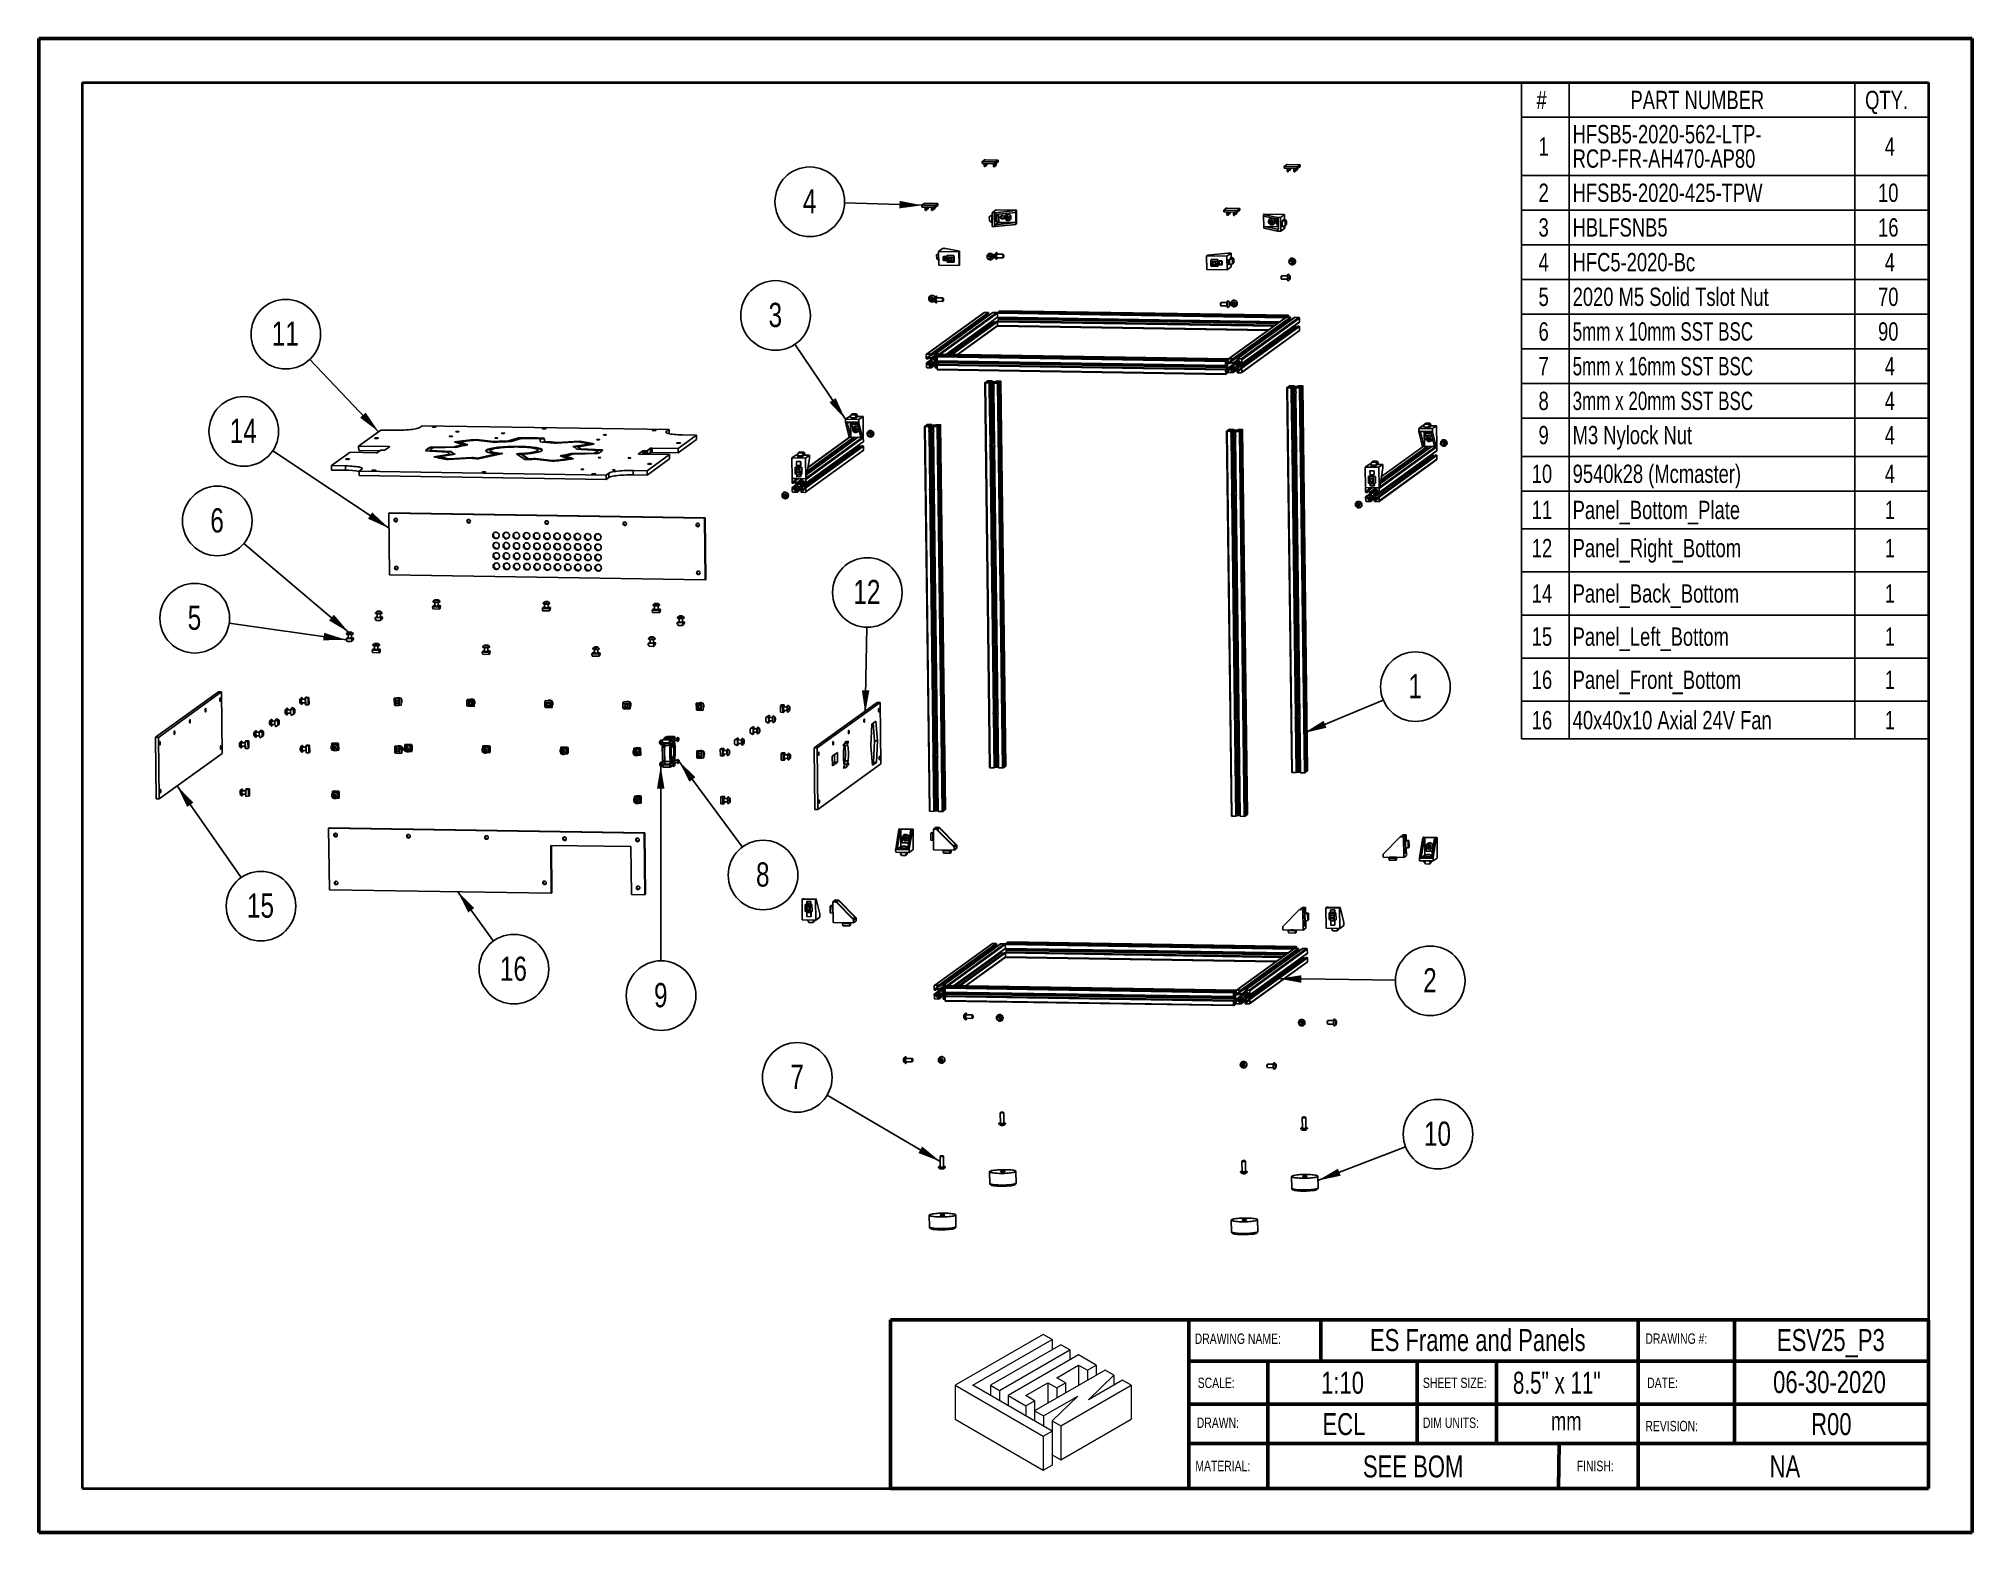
# Model space of a CAD drawing. Header units: millimetres. Extents: x 0 to 279, y 0 to 216.
import ezdxf

# ---------------------------------------------------------------- set-up
doc = ezdxf.new("R2010")
doc.units = ezdxf.units.MM
for name, color, linetype in [('PAGE_BORDER', 7, 'Continuous'), ('TITLE_BLOCK_BORDER', 7, 'Continuous'), ('TITLE_BLOCK_TEXT', 8, 'Continuous')]:
    doc.layers.add(name, color=color, linetype=linetype)
doc.styles.add('SLDTEXTSTYLE0', font='TXT', dxfattribs={"width": 0.75})
doc.styles.add('SLDTEXTSTYLE1', font='TXT', dxfattribs={"width": 0.7})
doc.styles.add('SLDTEXTSTYLE2', font='TXT', dxfattribs={"width": 0.694444})
doc.dimstyles.new('SLDDIMSTYLE0', dxfattribs={"dimtxt": 0.18, "dimasz": 3.302, "dimexe": 0, "dimexo": 0.0625, "dimgap": 0, "dimtad": 0, "dimtih": 1, "dimtoh": 1, "dimdec": 0, "dimrnd": 1e-09, "dimzin": 0, "dimdsep": 46, "dimtxsty": 'Standard', "dimsah": 1, "dimcen": 0.09, "dimadec": 0, "dimazin": 0, "dimtfac": 3.302, "dimtdec": 0, "dimtofl": 0, "dimtmove": 0, "dimatfit": 3, "dimfxl": 1, "dimfrac": 2, "dimtolj": 1, "dimtzin": 0, "dimarcsym": 0})

msp = doc.modelspace()

# ---------------------------------------------------------------- texts
at = {"layer": 'TITLE_BLOCK_BORDER', "attachment_point": 2, "style": 'SLDTEXTSTYLE0'}
for s, insert, char_height in [('ES Frame and Panels', (207.94, 29.38), 3.175), ('ESV25_P3', (258.96, 29.38), 3.175), ('06-30-2020', (258.76, 23.31), 3.175), ('ECL', (188.59, 17.23), 3.175), ('mm', (220.73, 17.41), 2.646), ('R00', (259.03, 17.23), 3.175), ('SEE BOM', (198.6, 11.11), 3.175), ('NA', (252.32, 11.11), 3.175)]:
    msp.add_mtext(s, dxfattribs=dict(at, insert=insert, char_height=char_height))
at = {"layer": 'TITLE_BLOCK_TEXT', "attachment_point": 1}
for s, insert, char_height, style in [('DRAWING NAME:', (167.04, 28.74), 1.5, 'SLDTEXTSTYLE0'), ('DRAWING #:', (232.16, 28.75), 1.5, 'SLDTEXTSTYLE0'), ('SCALE:', (167.47, 22.36), 1.5, 'SLDTEXTSTYLE0'), ('1:10', (185.3, 23.21), 3.175, 'SLDTEXTSTYLE0'), ('SHEET SIZE:', (200.01, 22.36), 1.5, 'SLDTEXTSTYLE0'), ('8.5" x 11"', (213.02, 23.21), 3.175, 'SLDTEXTSTYLE1'), ('DATE:', (232.42, 22.36), 1.5, 'SLDTEXTSTYLE0'), ('DRAWN:', (167.34, 16.59), 1.5, 'SLDTEXTSTYLE0'), ('DIM UNITS:', (200.01, 16.59), 1.5, 'SLDTEXTSTYLE0'), ('REVISION:', (232.16, 16.11), 1.5, 'SLDTEXTSTYLE0'), ('MATERIAL:', (167.13, 10.34), 1.5, 'SLDTEXTSTYLE0'), ('FINISH:', (222.24, 10.34), 1.5, 'SLDTEXTSTYLE0')]:
    msp.add_mtext(s, dxfattribs=dict(at, insert=insert, char_height=char_height, style=style))

# ---------------------------------------------------------------- blocks, each defined once
blk = doc.blocks.new('Lien3D Logo')
at = {"color": 7, "linetype": 'Continuous', "lineweight": 18}
for p, q in [((10.61, 16.33), (0, 10.21)), ((11.67, 15.71), (10.61, 16.33)), ((2.13, 10.21), (11.67, 15.71)), ((12.73, 15.1), (4.26, 10.21)), ((5.32, 9.59), (13.8, 14.49)), ((11.67, 15.71), (11.67, 14.49)), ((13.8, 14.49), (12.73, 15.1)), ((13.8, 14.49), (13.8, 13.26)), ((14.86, 13.87), (6.38, 8.98)), ((18.05, 12.03), (9.57, 7.13)), ((12.22, 11.12), (14.86, 12.64)), ((16.99, 12.64), (14.86, 13.87)), ((14.86, 12.64), (15.93, 12.03)), ((14.86, 12.64), (14.86, 10.19)), ((15.93, 12.03), (16.99, 12.64)), ((15.93, 12.03), (15.93, 10.8)), ((16.99, 12.64), (16.99, 11.42)), ((19.12, 11.42), (18.05, 12.03)), ((0, 10.21), (0, 6.12)), ((0, 10.21), (10.61, 4.08)), ((11.67, 4.7), (2.13, 10.21)), ((4.26, 10.21), (4.26, 8.98)), ((4.26, 10.21), (5.32, 9.59)), ((5.32, 9.59), (5.32, 8.36)), ((8.51, 8.98), (11.15, 10.5)), ((11.15, 10.5), (12.22, 9.89)), ((11.15, 10.5), (11.15, 8.05)), ((13.28, 10.5), (12.22, 11.12)), ((12.22, 9.89), (13.28, 10.5)), ((12.22, 9.89), (12.22, 8.66)), ((12.73, 5.31), (21.21, 10.21)), ((13.28, 10.5), (13.28, 9.28)), ((16.04, 8.45), (19.12, 11.42)), ((20.15, 10.82), (16.04, 8.45)), ((19.12, 11.42), (19.12, 10.22)), ((21.21, 10.21), (20.15, 10.82)), ((21.21, 10.21), (21.21, 6.12)), ((6.38, 8.98), (8.51, 7.75)), ((6.38, 8.98), (6.38, 7.75)), ((9.57, 8.36), (8.51, 8.98)), ((8.51, 7.75), (9.57, 8.36)), ((8.51, 7.75), (8.51, 6.52)), ((9.57, 8.36), (9.57, 7.13)), ((9.57, 7.13), (10.64, 6.52)), ((9.57, 7.13), (9.57, 5.91)), ((10.64, 6.52), (14.75, 8.89)), ((14.75, 8.89), (11.67, 5.93)), ((0, 6.12), (10.61, 0)), ((10.61, 4.08), (11.67, 4.7)), ((10.64, 6.52), (10.64, 5.29)), ((11.67, 5.93), (12.73, 5.31)), ((11.67, 5.93), (11.67, 4.7)), ((11.67, 4.7), (11.67, 0.61)), ((12.73, 1.23), (21.21, 6.12)), ((12.73, 5.31), (12.73, 1.23)), ((10.61, 4.08), (10.61, 0)), ((10.61, 0), (11.67, 0.61)), ((11.67, 1.84), (12.73, 1.23))]:
    blk.add_line(p, q, dxfattribs=at)
blk = doc.blocks.new('SW_TABLEANNOTATION_0')
at = {"layer": 'TITLE_BLOCK_BORDER', "color": 0}
for p, q in [((0, 0), (0, -94.87)), ((58.81, 0), (0, 0)), ((6.91, 0), (6.91, -5.01)), ((48.17, 0), (48.17, -5.01)), ((58.81, -94.87), (58.81, 0)), ((0, -5.01), (58.81, -5.01)), ((6.91, -5.01), (6.91, -94.87)), ((48.17, -5.01), (48.17, -94.87)), ((0, -13.41), (58.81, -13.41)), ((0, -18.43), (58.81, -18.43)), ((0, -23.44), (58.81, -23.44)), ((0, -28.45), (58.81, -28.45)), ((0, -33.47), (58.81, -33.47)), ((0, -38.48), (58.81, -38.48)), ((0, -43.49), (58.81, -43.49)), ((0, -48.5), (58.81, -48.5)), ((0, -54.03), (58.81, -54.03)), ((0, -59.04), (58.81, -59.04)), ((0, -64.49), (58.81, -64.49)), ((0, -70.72), (58.81, -70.72)), ((0, -76.96), (58.81, -76.96)), ((0, -83.19), (58.81, -83.19)), ((0, -89.42), (58.81, -89.42)), ((0, -94.87), (58.81, -94.87))]:
    blk.add_line(p, q, dxfattribs=at)
at = {"layer": 'TITLE_BLOCK_BORDER', "color": 0, "attachment_point": 1}
for s, insert, char_height, style in [('#', (2.18, -1.19), 2.65, 'SLDTEXTSTYLE0'), ('PART NUMBER', (15.77, -1.19), 2.6458, 'SLDTEXTSTYLE0'), ('QTY.', (49.67, -1.19), 2.646, 'SLDTEXTSTYLE0'), ('1', (2.48, -7.89), 2.65, 'SLDTEXTSTYLE0'), ('HFSB5-2020-562-LTP-', (7.41, -6.13), 2.6458, 'SLDTEXTSTYLE0'), ('4', (52.51, -7.89), 2.65, 'SLDTEXTSTYLE0'), ('RCP-FR-AH470-AP80', (7.41, -9.66), 2.6458, 'SLDTEXTSTYLE0'), ('2', (2.48, -14.6), 2.65, 'SLDTEXTSTYLE0'), ('HFSB5-2020-425-TPW', (7.41, -14.6), 2.6458, 'SLDTEXTSTYLE0'), ('10', (51.54, -14.6), 2.646, 'SLDTEXTSTYLE0'), ('3', (2.48, -19.61), 2.65, 'SLDTEXTSTYLE0'), ('HBLFSNB5', (7.41, -19.61), 2.646, 'SLDTEXTSTYLE0'), ('16', (51.54, -19.61), 2.646, 'SLDTEXTSTYLE0'), ('4', (2.48, -24.63), 2.65, 'SLDTEXTSTYLE0'), ('HFC5-2020-Bc', (7.41, -24.63), 2.6458, 'SLDTEXTSTYLE0'), ('4', (52.51, -24.63), 2.65, 'SLDTEXTSTYLE0'), ('5', (2.48, -29.64), 2.65, 'SLDTEXTSTYLE0'), ('2020 M5 Solid Tslot Nut', (7.41, -29.64), 2.6458, 'SLDTEXTSTYLE0'), ('70', (51.54, -29.64), 2.646, 'SLDTEXTSTYLE0'), ('6', (2.48, -34.65), 2.65, 'SLDTEXTSTYLE0'), ('5mm x 10mm SST BSC', (7.41, -34.65), 2.6458, 'SLDTEXTSTYLE2'), ('90', (51.54, -34.65), 2.646, 'SLDTEXTSTYLE0'), ('7', (2.48, -39.67), 2.65, 'SLDTEXTSTYLE0'), ('5mm x 16mm SST BSC', (7.41, -39.67), 2.6458, 'SLDTEXTSTYLE2'), ('4', (52.51, -39.67), 2.65, 'SLDTEXTSTYLE0'), ('8', (2.48, -44.68), 2.65, 'SLDTEXTSTYLE0'), ('3mm x 20mm SST BSC', (7.41, -44.68), 2.6458, 'SLDTEXTSTYLE2'), ('4', (52.51, -44.68), 2.65, 'SLDTEXTSTYLE0'), ('9', (2.48, -49.62), 2.65, 'SLDTEXTSTYLE0'), ('M3 Nylock Nut', (7.41, -49.62), 2.6458, 'SLDTEXTSTYLE0'), ('4', (52.51, -49.62), 2.65, 'SLDTEXTSTYLE0'), ('10', (1.5, -55.22), 2.646, 'SLDTEXTSTYLE0'), ('9540k28 (Mcmaster)', (7.41, -55.22), 2.6458, 'SLDTEXTSTYLE0'), ('4', (52.51, -55.22), 2.65, 'SLDTEXTSTYLE0'), ('11', (1.5, -60.45), 2.646, 'SLDTEXTSTYLE0'), ('Panel_Bottom_Plate', (7.41, -60.45), 2.6458, 'SLDTEXTSTYLE0'), ('1', (52.51, -60.45), 2.65, 'SLDTEXTSTYLE0'), ('12', (1.5, -65.96), 2.646, 'SLDTEXTSTYLE0'), ('Panel_Right_Bottom', (7.41, -65.96), 2.6458, 'SLDTEXTSTYLE0'), ('1', (52.51, -65.96), 2.65, 'SLDTEXTSTYLE0'), ('14', (1.5, -72.52), 2.646, 'SLDTEXTSTYLE0'), ('Panel_Back_Bottom', (7.41, -72.52), 2.6458, 'SLDTEXTSTYLE0'), ('1', (52.51, -72.52), 2.65, 'SLDTEXTSTYLE0'), ('15', (1.5, -78.76), 2.646, 'SLDTEXTSTYLE0'), ('Panel_Left_Bottom', (7.41, -78.76), 2.6458, 'SLDTEXTSTYLE0'), ('1', (52.51, -78.76), 2.65, 'SLDTEXTSTYLE0'), ('16', (1.5, -84.99), 2.646, 'SLDTEXTSTYLE0'), ('Panel_Front_Bottom', (7.41, -84.99), 2.6458, 'SLDTEXTSTYLE0'), ('1', (52.51, -84.99), 2.65, 'SLDTEXTSTYLE0'), ('16', (1.5, -90.83), 2.646, 'SLDTEXTSTYLE0'), ('40x40x10 Axial 24V Fan', (7.41, -90.83), 2.6458, 'SLDTEXTSTYLE0'), ('1', (52.51, -90.83), 2.65, 'SLDTEXTSTYLE0')]:
    blk.add_mtext(s, dxfattribs=dict(at, insert=insert, char_height=char_height, style=style))
blk = doc.blocks.new('SW_NOTE_1')
at = {"layer": 'TITLE_BLOCK_BORDER', "color": 0}
blk.add_circle((-2.81, 4.17), 5.03, dxfattribs=at)
at = {"layer": 'TITLE_BLOCK_BORDER', "color": 0, "insert": (-2.84, 6), "char_height": 3.5, "attachment_point": 2, "style": 'SLDTEXTSTYLE0'}
blk.add_mtext('3', dxfattribs=at)
blk = doc.blocks.new('SW_NOTE_2')
at = {"layer": 'TITLE_BLOCK_BORDER', "color": 0}
blk.add_circle((4.64, 1.93), 5.03, dxfattribs=at)
at = {"layer": 'TITLE_BLOCK_BORDER', "color": 0, "insert": (4.61, 3.76), "char_height": 3.5, "attachment_point": 2, "style": 'SLDTEXTSTYLE0'}
blk.add_mtext('1', dxfattribs=at)
blk = doc.blocks.new('SW_NOTE_3')
at = {"layer": 'TITLE_BLOCK_BORDER', "color": 0}
blk.add_circle((5.03, -0.07), 5.03, dxfattribs=at)
at = {"layer": 'TITLE_BLOCK_BORDER', "color": 0, "insert": (4.99, 1.75), "char_height": 3.5, "attachment_point": 2, "style": 'SLDTEXTSTYLE0'}
blk.add_mtext('2', dxfattribs=at)
blk = doc.blocks.new('SW_NOTE_4')
at = {"layer": 'TITLE_BLOCK_BORDER', "color": 0}
blk.add_circle((-4.34, 2.55), 5.03, dxfattribs=at)
at = {"layer": 'TITLE_BLOCK_BORDER', "color": 0, "insert": (-4.37, 4.38), "char_height": 3.5, "attachment_point": 2, "style": 'SLDTEXTSTYLE0'}
blk.add_mtext('7', dxfattribs=at)
blk = doc.blocks.new('SW_NOTE_5')
at = {"layer": 'TITLE_BLOCK_BORDER', "color": 0}
blk.add_circle((4.69, 1.81), 5.03, dxfattribs=at)
at = {"layer": 'TITLE_BLOCK_BORDER', "color": 0, "insert": (4.62, 3.63), "char_height": 3.5, "attachment_point": 2, "style": 'SLDTEXTSTYLE0'}
blk.add_mtext('10', dxfattribs=at)
blk = doc.blocks.new('SW_NOTE_6')
at = {"layer": 'TITLE_BLOCK_BORDER', "color": 0}
blk.add_circle((0.09, 5.03), 5.03, dxfattribs=at)
at = {"layer": 'TITLE_BLOCK_BORDER', "color": 0, "insert": (0.02, 6.85), "char_height": 3.5, "attachment_point": 2, "style": 'SLDTEXTSTYLE0'}
blk.add_mtext('12', dxfattribs=at)
blk = doc.blocks.new('SW_NOTE_7')
at = {"layer": 'TITLE_BLOCK_BORDER', "color": 0}
blk.add_circle((-4.98, 0.71), 5.03, dxfattribs=at)
at = {"layer": 'TITLE_BLOCK_BORDER', "color": 0, "insert": (-5.02, 2.53), "char_height": 3.5, "attachment_point": 2, "style": 'SLDTEXTSTYLE0'}
blk.add_mtext('5', dxfattribs=at)
blk = doc.blocks.new('SW_NOTE_8')
at = {"layer": 'TITLE_BLOCK_BORDER', "color": 0}
blk.add_circle((2.99, -4.05), 5.03, dxfattribs=at)
at = {"layer": 'TITLE_BLOCK_BORDER', "color": 0, "insert": (2.95, -2.22), "char_height": 3.5, "attachment_point": 2, "style": 'SLDTEXTSTYLE0'}
blk.add_mtext('8', dxfattribs=at)
blk = doc.blocks.new('SW_NOTE_9')
at = {"layer": 'TITLE_BLOCK_BORDER', "color": 0}
blk.add_circle((2.95, -4.07), 5.03, dxfattribs=at)
at = {"layer": 'TITLE_BLOCK_BORDER', "color": 0, "insert": (2.88, -2.25), "char_height": 3.5, "attachment_point": 2, "style": 'SLDTEXTSTYLE0'}
blk.add_mtext('16', dxfattribs=at)
blk = doc.blocks.new('SW_NOTE_10')
at = {"layer": 'TITLE_BLOCK_BORDER', "color": 0}
blk.add_circle((2.88, -4.13), 5.03, dxfattribs=at)
at = {"layer": 'TITLE_BLOCK_BORDER', "color": 0, "insert": (2.81, -2.3), "char_height": 3.5, "attachment_point": 2, "style": 'SLDTEXTSTYLE0'}
blk.add_mtext('15', dxfattribs=at)
blk = doc.blocks.new('SW_NOTE_11')
at = {"layer": 'TITLE_BLOCK_BORDER', "color": 0}
blk.add_circle((-3.84, 3.25), 5.03, dxfattribs=at)
at = {"layer": 'TITLE_BLOCK_BORDER', "color": 0, "insert": (-3.87, 5.08), "char_height": 3.5, "attachment_point": 2, "style": 'SLDTEXTSTYLE0'}
blk.add_mtext('6', dxfattribs=at)
blk = doc.blocks.new('SW_NOTE_12')
at = {"layer": 'TITLE_BLOCK_BORDER', "color": 0}
blk.add_circle((0.01, -5.03), 5.03, dxfattribs=at)
at = {"layer": 'TITLE_BLOCK_BORDER', "color": 0, "insert": (-0.03, -3.21), "char_height": 3.5, "attachment_point": 2, "style": 'SLDTEXTSTYLE0'}
blk.add_mtext('9', dxfattribs=at)
blk = doc.blocks.new('SW_NOTE_13')
at = {"layer": 'TITLE_BLOCK_BORDER', "color": 0}
blk.add_circle((-4.19, 2.79), 5.03, dxfattribs=at)
at = {"layer": 'TITLE_BLOCK_BORDER', "color": 0, "insert": (-4.26, 4.61), "char_height": 3.5, "attachment_point": 2, "style": 'SLDTEXTSTYLE0'}
blk.add_mtext('14', dxfattribs=at)
blk = doc.blocks.new('SW_NOTE_14')
at = {"layer": 'TITLE_BLOCK_BORDER', "color": 0}
blk.add_circle((-3.47, 3.65), 5.03, dxfattribs=at)
at = {"layer": 'TITLE_BLOCK_BORDER', "color": 0, "insert": (-3.54, 5.47), "char_height": 3.5, "attachment_point": 2, "style": 'SLDTEXTSTYLE0'}
blk.add_mtext('11', dxfattribs=at)
blk = doc.blocks.new('SW_NOTE_15')
at = {"layer": 'TITLE_BLOCK_BORDER', "color": 0}
blk.add_circle((-5.03, 0.16), 5.03, dxfattribs=at)
at = {"layer": 'TITLE_BLOCK_BORDER', "color": 0, "insert": (-5.06, 1.98), "char_height": 3.5, "attachment_point": 2, "style": 'SLDTEXTSTYLE0'}
blk.add_mtext('4', dxfattribs=at)

# ---------------------------------------------------------------- linework, layer by layer
at = {"color": 7, "linetype": 'Continuous', "lineweight": 50}
for p, q in [((0, 0), (0, 215.9)), ((0, 215.9), (279.4, 215.9)), ((279.4, 0), (279.4, 215.9)), ((0, 0), (279.4, 0))]:
    msp.add_line(p, q, dxfattribs=at)
at = {"color": 7, "linetype": 'Continuous', "lineweight": 25}
for p, q in [((136.32, 198.12), (136.67, 198.38)), ((136.79, 198.39), (138.55, 198.36)), ((136.31, 198.12), (136.32, 197.87)), ((138.16, 198.08), (136.39, 198.11)), ((136.39, 198.11), (136.4, 197.86)), ((138.16, 197.83), (136.4, 197.86)), ((136.6, 197.86), (136.6, 197.55)), ((136.6, 197.55), (136.65, 197.4)), ((136.75, 197.41), (136.8, 197.55)), ((136.8, 197.56), (136.8, 197.85)), ((136.8, 197.65), (136.84, 197.54)), ((136.94, 197.54), (136.99, 197.69)), ((136.99, 197.69), (136.98, 197.85)), ((137.97, 197.83), (137.97, 197.53)), ((137.97, 197.53), (138.03, 197.38)), ((138.13, 197.38), (138.17, 197.53)), ((138.16, 198.08), (138.16, 197.83)), ((138.17, 197.53), (138.17, 197.83)), ((138.17, 197.63), (138.21, 197.52)), ((138.63, 198.35), (138.28, 198.09)), ((138.63, 198.1), (138.28, 197.84)), ((138.28, 198.09), (138.28, 197.84)), ((138.31, 197.52), (138.36, 197.67)), ((138.36, 197.67), (138.36, 197.9)), ((138.63, 198.1), (138.63, 198.35)), ((138.63, 198.35), (138.63, 198.1)), ((179.95, 197.42), (180.3, 197.68)), ((179.95, 197.42), (179.95, 197.17)), ((181.79, 197.38), (180.03, 197.41)), ((180.03, 197.41), (180.03, 197.16)), ((181.8, 197.13), (180.03, 197.16)), ((180.41, 197.15), (180.41, 196.82)), ((180.41, 196.82), (180.47, 196.67)), ((180.42, 197.69), (182.19, 197.66)), ((180.56, 196.67), (180.61, 196.82)), ((180.61, 196.82), (180.61, 197.15)), ((180.69, 197.15), (180.69, 197.02)), ((180.69, 197.01), (180.74, 196.87)), ((180.84, 196.87), (180.89, 197.02)), ((180.89, 197.02), (180.89, 197.15)), ((181.34, 197.14), (181.34, 196.8)), ((181.34, 196.8), (181.4, 196.65)), ((181.5, 196.66), (181.54, 196.8)), ((181.54, 196.8), (181.54, 197.13)), ((181.62, 197.13), (181.62, 197)), ((181.62, 197), (181.67, 196.85)), ((181.77, 196.85), (181.82, 197)), ((181.79, 197.38), (181.8, 197.13)), ((181.82, 197), (181.82, 197.13)), ((182.26, 197.65), (181.91, 197.39)), ((181.91, 197.39), (181.92, 197.14)), ((182.27, 197.4), (181.92, 197.14)), ((182.26, 197.65), (182.27, 197.4)), ((182.27, 197.4), (182.27, 197.65)), ((127.6, 191.82), (127.61, 191.57)), ((127.61, 191.82), (127.96, 192.08)), ((129.45, 191.78), (127.68, 191.81)), ((127.68, 191.81), (127.69, 191.56)), ((129.45, 191.53), (127.69, 191.56)), ((128.06, 191.56), (128.07, 191.22)), ((128.07, 191.22), (128.12, 191.07)), ((128.08, 192.09), (129.84, 192.06)), ((128.22, 191.07), (128.27, 191.22)), ((128.27, 191.22), (128.26, 191.55)), ((128.34, 191.55), (128.34, 191.42)), ((128.34, 191.42), (128.39, 191.27)), ((128.49, 191.27), (128.54, 191.42)), ((128.54, 191.42), (128.54, 191.55)), ((128.99, 191.54), (129, 191.2)), ((129, 191.2), (129.05, 191.06)), ((129.15, 191.06), (129.2, 191.21)), ((129.2, 191.21), (129.19, 191.54)), ((129.27, 191.54), (129.27, 191.4)), ((129.27, 191.4), (129.33, 191.25)), ((129.42, 191.26), (129.47, 191.4)), ((129.45, 191.78), (129.45, 191.53)), ((129.47, 191.41), (129.47, 191.53)), ((129.92, 192.05), (129.57, 191.79)), ((129.92, 191.8), (129.57, 191.55)), ((129.57, 191.79), (129.57, 191.55)), ((129.92, 191.8), (129.92, 192.05)), ((129.92, 192.05), (129.92, 191.8)), ((137.7, 190.34), (137.36, 190.14)), ((137.36, 190.14), (137.56, 190.28)), ((137.36, 190.14), (137.37, 189.56)), ((137.76, 190.4), (137.56, 190.28)), ((137.7, 190.34), (137.76, 190.38)), ((137.71, 190.13), (137.7, 190.34)), ((137.71, 190.13), (137.76, 190.17)), ((137.76, 190.13), (137.71, 190.13)), ((137.76, 190.11), (137.73, 190.09)), ((137.73, 190.05), (137.73, 189.52)), ((138.34, 191.16), (137.76, 190.73)), ((138.16, 190.72), (137.76, 190.73)), ((137.76, 190.73), (137.78, 188.75)), ((138.07, 190.48), (138.09, 188.99)), ((138.07, 190.48), (138.16, 190.48)), ((138.16, 190.48), (138.16, 190.72)), ((141.16, 191.04), (138.23, 190.73)), ((138.24, 190.48), (138.23, 190.73)), ((138.24, 190.48), (141.17, 190.79)), ((141.29, 191.11), (138.34, 191.16)), ((138.52, 190.51), (138.36, 190.34)), ((138.49, 190.38), (138.45, 190.38)), ((138.56, 190.52), (138.46, 190.38)), ((138.59, 190.32), (138.59, 190.52)), ((138.69, 190.02), (138.74, 190.02)), ((138.71, 190.18), (138.7, 190.53)), ((139.1, 190.22), (139.08, 190.2)), ((139.1, 190.12), (139.08, 190.1)), ((139.1, 190.12), (139.08, 190.12)), ((139.75, 190.46), (139.75, 190.45)), ((139.85, 190.09), (139.81, 190.06)), ((139.93, 190.19), (139.85, 190.09)), ((139.85, 190.09), (139.91, 189.93)), ((141.17, 190.79), (141.16, 191.04)), ((141.21, 189.31), (141.19, 190.8)), ((141.29, 191.11), (141.21, 191.05)), ((141.23, 189.07), (141.21, 191.05)), ((141.31, 189.13), (141.29, 191.11)), ((171.24, 191.12), (171.59, 191.38)), ((171.24, 191.12), (171.24, 190.87)), ((173.09, 191.08), (171.32, 191.11)), ((171.32, 191.11), (171.32, 190.86)), ((173.09, 190.83), (171.32, 190.86)), ((171.7, 190.86), (171.7, 190.52)), ((171.7, 190.52), (171.76, 190.37)), ((171.71, 191.39), (173.48, 191.36)), ((171.86, 190.37), (171.9, 190.52)), ((171.9, 190.52), (171.9, 190.85)), ((171.98, 190.85), (171.98, 190.72)), ((171.98, 190.72), (172.03, 190.57)), ((172.13, 190.57), (172.18, 190.72)), ((172.18, 190.72), (172.18, 190.85)), ((172.63, 190.84), (172.63, 190.5)), ((172.64, 190.5), (172.69, 190.36)), ((172.79, 190.36), (172.83, 190.51)), ((172.83, 190.51), (172.83, 190.84)), ((172.91, 190.84), (172.91, 190.7)), ((172.91, 190.7), (172.96, 190.55)), ((173.06, 190.56), (173.11, 190.7)), ((173.09, 191.08), (173.09, 190.83)), ((173.11, 190.71), (173.11, 190.83)), ((173.56, 191.35), (173.2, 191.09)), ((173.2, 191.09), (173.21, 190.85)), ((173.56, 191.1), (173.21, 190.85)), ((173.56, 191.1), (173.56, 191.35)), ((173.56, 191.35), (173.56, 191.1)), ((176.99, 190.47), (177.02, 188.49)), ((177.08, 190.53), (177, 190.48)), ((177, 190.22), (177.02, 188.74)), ((177.01, 190.47), (178.97, 190.07)), ((177.01, 190.47), (177.01, 190.22)), ((178.97, 189.83), (177.01, 190.22)), ((180.02, 190.49), (177.08, 190.53)), ((178.97, 190.07), (178.97, 189.83)), ((179.03, 190.07), (179.43, 190.06)), ((179.03, 190.07), (179.03, 189.82)), ((179.43, 190.06), (180.02, 190.49)), ((179.46, 188.08), (179.43, 190.06)), ((180.03, 189.77), (180.02, 190.49)), ((137.37, 189.56), (137.72, 189.35)), ((137.71, 189.56), (137.73, 189.56)), ((137.72, 189.35), (137.71, 189.56)), ((137.72, 189.35), (137.77, 189.39)), ((137.74, 189.49), (137.77, 189.49)), ((138.18, 188.75), (137.78, 188.75)), ((138.09, 188.99), (138.72, 189.35)), ((138.09, 188.99), (138.18, 188.99)), ((138.18, 188.75), (138.18, 188.99)), ((138.25, 189), (141.18, 189.31)), ((138.26, 188.75), (138.25, 189)), ((141.19, 189.06), (138.26, 188.75)), ((138.37, 189.46), (138.41, 189.45)), ((138.44, 189.43), (138.48, 189.43)), ((138.55, 189.47), (138.6, 189.47)), ((138.6, 189.47), (138.6, 189.5)), ((138.68, 189.86), (138.75, 189.86)), ((138.7, 189.74), (138.72, 189.73)), ((138.72, 189.35), (138.72, 189.64)), ((138.72, 189.35), (141.21, 189.31)), ((139.31, 189.91), (139.29, 189.89)), ((139.31, 189.89), (139.31, 189.91)), ((139.41, 189.91), (139.39, 189.89)), ((139.91, 189.93), (139.87, 189.9)), ((139.91, 189.93), (140.08, 189.9)), ((140.3, 189.68), (140.31, 189.69)), ((141.19, 189.06), (141.18, 189.31)), ((141.31, 189.13), (141.23, 189.07)), ((179.14, 188.7), (177.02, 188.74)), ((178.99, 188.34), (177.03, 188.73)), ((177.03, 188.73), (177.04, 188.49)), ((177.04, 188.49), (178.99, 188.09)), ((177.9, 189.85), (177.89, 189.84)), ((177.99, 189.48), (177.96, 189.45)), ((178.08, 189.58), (177.99, 189.48)), ((177.99, 189.48), (178.06, 189.32)), ((178.06, 189.32), (178.02, 189.29)), ((178.06, 189.32), (178.23, 189.29)), ((178.45, 189.07), (178.46, 189.08)), ((178.81, 189.58), (178.79, 189.57)), ((178.82, 189.48), (178.79, 189.48)), ((178.82, 189.48), (178.8, 189.47)), ((178.87, 189.37), (178.86, 189.69)), ((178.99, 188.34), (178.99, 188.09)), ((179.12, 189.82), (179.03, 189.82)), ((179.05, 188.34), (179.06, 188.09)), ((179.14, 188.34), (179.05, 188.34)), ((179.06, 188.09), (179.46, 188.08)), ((179.14, 188.34), (179.12, 189.82)), ((180.04, 188.51), (179.46, 188.08)), ((179.5, 189.42), (179.55, 189.45)), ((179.6, 189.41), (179.5, 189.42)), ((179.51, 188.85), (179.5, 189.38)), ((179.6, 189.38), (179.5, 189.38)), ((179.6, 188.85), (179.51, 188.85)), ((179.51, 188.82), (179.61, 188.82)), ((179.65, 189.45), (179.55, 189.45)), ((179.55, 189.45), (179.55, 189.45)), ((179.65, 189.45), (179.55, 189.45)), ((179.6, 189.41), (179.65, 189.45)), ((179.6, 188.85), (179.6, 189.38)), ((179.66, 188.85), (179.61, 188.82)), ((179.66, 189.42), (179.66, 188.89)), ((179.66, 188.99), (179.7, 188.99)), ((179.74, 189.49), (179.67, 189.49)), ((179.69, 189.46), (179.77, 189.51)), ((179.69, 189.46), (179.7, 188.88)), ((179.77, 189.46), (179.69, 189.46)), ((179.7, 188.88), (179.78, 188.88)), ((179.77, 189.66), (179.97, 189.8)), ((180.12, 189.45), (179.77, 189.66)), ((179.77, 189.66), (179.77, 189.46)), ((179.78, 188.88), (179.78, 188.67)), ((179.78, 188.67), (180.12, 188.88)), ((180.31, 189.59), (179.97, 189.8)), ((180.04, 188.51), (180.04, 188.83)), ((180.12, 189.45), (180.31, 189.59)), ((180.12, 188.88), (180.12, 189.45)), ((180.12, 188.88), (180.32, 189.02)), ((180.19, 189.02), (180.22, 189.05)), ((180.23, 189.42), (180.2, 189.45)), ((180.32, 189.02), (180.31, 189.59)), ((129.75, 184.63), (130.03, 184.8)), ((129.95, 184.77), (129.75, 184.63)), ((129.76, 184.06), (129.75, 184.63)), ((129.95, 184.77), (130.03, 184.82)), ((130.61, 185.57), (130.03, 185.14)), ((130.05, 183.16), (130.03, 185.14)), ((130.03, 185.14), (132.97, 185.09)), ((131.01, 185.56), (130.61, 185.57)), ((130.76, 184.42), (130.74, 184.4)), ((130.8, 184.42), (130.82, 184.44)), ((130.8, 184.42), (130.95, 184.42)), ((130.82, 184.44), (130.97, 184.43)), ((130.95, 184.42), (130.97, 184.43)), ((130.95, 184.42), (130.95, 184.38)), ((130.97, 184.43), (130.97, 184.39)), ((131.04, 184.42), (131.06, 184.43)), ((131.04, 184.38), (131.04, 184.42)), ((131.04, 184.42), (131.19, 184.42)), ((131.06, 184.43), (131.21, 184.43)), ((133.03, 185.16), (131.08, 185.55)), ((131.19, 184.42), (131.21, 184.43)), ((131.2, 184.34), (131.27, 184.6)), ((131.21, 184.43), (131.22, 184.43)), ((131.27, 184.6), (132.25, 184.58)), ((132.18, 184.32), (132.25, 184.58)), ((132.25, 184.58), (132.25, 184.37)), ((132.97, 185.09), (133.05, 185.15)), ((132.97, 185.09), (132.99, 183.11)), ((133.07, 183.17), (133.05, 185.15)), ((133.05, 185.15), (133.07, 183.17)), ((137.34, 184.59), (137.16, 184.46)), ((137.22, 184.78), (137.21, 184.78)), ((138.44, 184.97), (138.4, 184.97)), ((139.35, 184.73), (138.43, 184.74)), ((139.42, 184.66), (139.36, 184.72)), ((168.76, 184.52), (168.84, 184.58)), ((168.78, 182.54), (168.76, 184.52)), ((168.76, 184.52), (171.7, 184.47)), ((168.88, 184.59), (171.81, 184.9)), ((171.7, 184.47), (172.29, 184.9)), ((171.7, 184.47), (171.72, 182.49)), ((171.89, 184.9), (172.29, 184.9)), ((172.29, 184.9), (172.3, 184.26)), ((130.04, 183.88), (129.76, 184.06)), ((132.99, 183.11), (130.05, 183.16)), ((130.7, 184.18), (130.7, 184.32)), ((130.74, 184.17), (130.7, 184.18)), ((130.71, 184.08), (130.72, 184.09)), ((130.71, 183.93), (130.71, 184.08)), ((130.71, 184.08), (130.74, 184.08)), ((130.72, 184.09), (130.76, 184.09)), ((130.74, 184.17), (130.76, 184.19)), ((130.74, 184.08), (130.76, 184.09)), ((130.95, 183.83), (130.81, 183.83)), ((130.95, 184.38), (130.97, 184.39)), ((130.95, 183.86), (130.97, 183.88)), ((130.95, 183.86), (130.95, 183.83)), ((130.95, 183.83), (130.97, 183.84)), ((130.97, 183.88), (130.97, 183.84)), ((131.05, 183.86), (131.07, 183.88)), ((131.05, 183.82), (131.05, 183.86)), ((131.2, 183.82), (131.05, 183.82)), ((131.07, 184.35), (131.12, 184.35)), ((131.09, 184.24), (131.11, 184.23)), ((131.2, 184.34), (132.18, 184.32)), ((131.21, 183.77), (131.2, 184.34)), ((131.21, 183.82), (131.2, 183.82)), ((131.21, 183.77), (132.19, 183.75)), ((131.28, 183.61), (131.21, 183.77)), ((131.28, 183.61), (132.26, 183.59)), ((132.19, 183.75), (132.18, 184.32)), ((132.26, 183.59), (132.19, 183.75)), ((132.25, 184.37), (132.27, 184.39)), ((132.25, 184.39), (132.27, 184.39)), ((132.27, 183.81), (132.26, 183.8)), ((132.26, 183.8), (132.26, 183.59)), ((132.27, 184.39), (132.27, 183.81)), ((132.99, 183.11), (133.07, 183.17)), ((137.45, 184.06), (137.63, 184.19)), ((137.77, 184.01), (137.77, 184.01)), ((138.38, 184.02), (138.42, 184.02)), ((138.42, 184.24), (139.35, 184.23)), ((139.36, 184.23), (139.41, 184.29)), ((171.72, 182.49), (168.78, 182.54)), ((169.41, 183.99), (169.35, 183.73)), ((170.33, 183.71), (169.35, 183.73)), ((169.35, 183.73), (169.35, 183.15)), ((170.33, 183.14), (169.35, 183.15)), ((169.35, 183.15), (169.42, 183)), ((170.39, 183.97), (169.41, 183.99)), ((170.4, 182.98), (169.42, 183)), ((170.39, 183.97), (170.33, 183.71)), ((170.33, 183.71), (170.33, 183.14)), ((170.33, 183.14), (170.4, 182.98)), ((170.4, 183.76), (170.39, 183.97)), ((170.41, 183.77), (170.39, 183.77)), ((170.41, 183.77), (170.4, 183.76)), ((170.4, 183.19), (170.42, 183.2)), ((170.4, 182.98), (170.4, 183.19)), ((170.42, 183.2), (170.41, 183.77)), ((170.42, 183.54), (170.42, 183.69)), ((170.46, 183.54), (170.42, 183.54)), ((170.42, 183.44), (170.44, 183.45)), ((170.42, 183.44), (170.46, 183.44)), ((170.42, 183.29), (170.42, 183.44)), ((170.44, 183.45), (170.48, 183.45)), ((170.47, 183.78), (170.46, 183.77)), ((170.46, 183.54), (170.48, 183.55)), ((170.46, 183.44), (170.48, 183.45)), ((170.51, 183.78), (170.53, 183.8)), ((170.51, 183.78), (170.66, 183.78)), ((170.67, 183.19), (170.52, 183.19)), ((170.53, 183.8), (170.68, 183.8)), ((170.66, 183.78), (170.68, 183.8)), ((170.66, 183.78), (170.66, 183.74)), ((170.66, 183.74), (170.68, 183.76)), ((170.67, 183.23), (170.69, 183.24)), ((170.67, 183.23), (170.67, 183.19)), ((170.67, 183.19), (170.69, 183.2)), ((170.68, 183.8), (170.68, 183.76)), ((170.69, 183.24), (170.69, 183.2)), ((170.76, 183.78), (170.78, 183.79)), ((170.76, 183.78), (170.9, 183.78)), ((170.76, 183.74), (170.76, 183.78)), ((170.76, 183.23), (170.78, 183.24)), ((170.77, 183.19), (170.76, 183.23)), ((170.91, 183.18), (170.77, 183.19)), ((170.78, 183.79), (170.92, 183.79)), ((170.9, 183.78), (170.92, 183.79)), ((171.01, 183.53), (170.97, 183.53)), ((170.97, 183.43), (170.99, 183.44)), ((170.97, 183.43), (171.01, 183.43)), ((170.97, 183.2), (170.99, 183.22)), ((170.99, 183.44), (171.03, 183.44)), ((171, 183.68), (171.02, 183.69)), ((171, 183.68), (171.01, 183.53)), ((171.01, 183.53), (171.03, 183.54)), ((171.01, 183.43), (171.03, 183.44)), ((171.01, 183.43), (171.01, 183.28)), ((171.01, 183.28), (171.03, 183.3)), ((171.02, 183.69), (171.03, 183.54)), ((171.03, 183.44), (171.03, 183.3)), ((172.31, 182.92), (171.72, 182.49)), ((171.81, 183.85), (171.92, 183.93)), ((171.91, 183.85), (171.81, 183.85)), ((171.81, 183.29), (171.81, 183.82)), ((171.91, 183.82), (171.81, 183.82)), ((171.91, 183.28), (171.81, 183.29)), ((171.82, 183.26), (171.92, 183.26)), ((171.91, 183.85), (172.02, 183.93)), ((171.91, 183.28), (171.91, 183.82)), ((172.02, 183.93), (171.92, 183.93)), ((171.92, 183.93), (171.92, 183.93)), ((172.02, 183.93), (171.92, 183.93)), ((172.02, 183.34), (171.92, 183.26)), ((172.02, 183.9), (172.03, 183.37)), ((172.04, 183.49), (172.09, 183.49)), ((172.13, 183.99), (172.05, 183.99)), ((172.16, 184.01), (172.08, 183.95)), ((172.09, 183.38), (172.08, 183.95)), ((172.08, 183.95), (172.16, 183.95)), ((172.17, 183.38), (172.09, 183.38)), ((172.35, 184.3), (172.16, 184.16)), ((172.16, 183.95), (172.16, 184.16)), ((172.16, 184.16), (172.5, 183.94)), ((172.17, 183.17), (172.17, 183.38)), ((172.51, 183.37), (172.17, 183.17)), ((172.31, 183.25), (172.31, 182.92)), ((172.35, 184.3), (172.7, 184.09)), ((172.7, 184.09), (172.5, 183.94)), ((172.5, 183.94), (172.51, 183.37)), ((172.71, 183.51), (172.51, 183.37)), ((172.58, 183.51), (172.61, 183.54)), ((172.61, 183.91), (172.59, 183.94)), ((172.7, 184.09), (172.71, 183.51)), ((179.6, 181.63), (179.54, 181.57)), ((180.45, 181.62), (179.61, 181.63)), ((180.57, 181.84), (180.53, 181.84)), ((180.98, 183.89), (180.79, 183.76)), ((180.85, 184.08), (180.85, 184.08)), ((181.09, 183.36), (181.27, 183.49)), ((181.4, 183.31), (181.41, 183.31)), ((179.54, 181.2), (179.59, 181.14)), ((179.6, 181.13), (180.44, 181.12)), ((180.52, 180.89), (180.56, 180.89)), ((180.77, 181.45), (180.83, 181.44)), ((180.77, 181.27), (180.82, 181.27)), ((136.61, 176.32), (128.29, 170.31)), ((128.35, 170.32), (136.67, 176.34)), ((128.81, 178.71), (128.8, 178.7)), ((128.92, 178.37), (128.88, 178.34)), ((128.94, 178.2), (128.91, 178.18)), ((128.91, 170.31), (137.23, 176.33)), ((129.01, 178.45), (128.92, 178.37)), ((128.92, 178.37), (128.94, 178.2)), ((128.94, 178.2), (129.1, 178.14)), ((128.94, 170.28), (137.26, 176.3)), ((128.94, 170.12), (137.26, 176.13)), ((129.36, 177.93), (129.37, 177.94)), ((129.37, 177.94), (129.42, 177.98)), ((137.86, 176.31), (129.54, 170.3)), ((129.55, 170.3), (137.87, 176.32)), ((129.67, 177.72), (129.71, 177.72)), ((129.73, 178.67), (129.69, 178.67)), ((129.71, 177.94), (130.64, 177.93)), ((130.64, 178.43), (129.72, 178.44)), ((130.11, 170.3), (138.43, 176.31)), ((130.71, 178.37), (130.65, 178.42)), ((130.65, 177.93), (130.7, 177.99)), ((136.67, 176.34), (137.23, 176.33)), ((137.26, 176.3), (137.26, 176.13)), ((137.87, 176.32), (138.43, 176.31)), ((138.53, 176.21), (138.54, 175.65)), ((138.66, 176.4), (138.55, 176.32)), ((138.55, 176.32), (180.22, 175.65)), ((180.34, 175.73), (138.66, 176.4)), ((138.66, 176.4), (180.34, 175.73)), ((138.66, 176.4), (138.66, 176.4)), ((138.78, 176.46), (180.46, 175.79)), ((138.78, 176.46), (138.79, 176.4)), ((138.9, 176.58), (138.79, 176.5)), ((138.79, 176.5), (180.46, 175.83)), ((180.58, 175.91), (138.9, 176.58)), ((138.9, 176.58), (180.58, 175.91)), ((138.9, 176.58), (138.9, 176.58)), ((170.79, 177.35), (170.85, 177.29)), ((170.86, 177.78), (170.8, 177.72)), ((170.86, 177.28), (171.7, 177.27)), ((171.71, 177.77), (170.87, 177.78)), ((171.78, 177.04), (171.82, 177.04)), ((171.83, 177.99), (171.79, 177.99)), ((172.02, 177.51), (172.09, 177.51)), ((172.04, 177.66), (172.08, 177.66)), ((172.45, 178.01), (172.44, 178)), ((172.55, 177.55), (172.52, 177.52)), ((172.58, 177.72), (172.55, 177.55)), ((172.55, 177.55), (172.69, 177.44)), ((172.69, 177.44), (172.65, 177.41)), ((172.69, 177.44), (172.81, 177.49)), ((173, 177.23), (173.01, 177.24)), ((131.12, 170.27), (138.53, 175.62)), ((131.35, 170.26), (137.96, 175.04)), ((131.75, 170.26), (138.35, 175.02)), ((132.83, 170.24), (138.51, 174.35)), ((137.04, 175.97), (137.18, 175.82)), ((137.96, 175.21), (137.96, 175.04)), ((137.96, 175.04), (138.13, 174.86)), ((138.35, 175.02), (138.52, 175.02)), ((138.54, 175.62), (179.34, 174.97)), ((138.59, 175.05), (138.55, 175.03)), ((138.55, 174.99), (138.55, 174.43)), ((138.57, 174.34), (177.61, 173.72)), ((138.59, 175.05), (178.57, 174.41)), ((138.66, 175.11), (138.65, 175.05)), ((138.66, 175.62), (138.66, 175.46)), ((138.66, 175.46), (179.12, 174.81)), ((138.66, 175.46), (138.67, 175.41)), ((138.67, 175.41), (138.66, 175.35)), ((138.66, 175.35), (178.98, 174.71)), ((138.66, 175.35), (138.66, 175.11)), ((138.66, 175.11), (178.66, 174.47)), ((138.67, 175.41), (179.06, 174.76)), ((180.25, 175.62), (171.93, 169.61)), ((171.98, 169.62), (180.3, 175.64)), ((172.54, 169.61), (180.86, 175.63)), ((172.57, 169.58), (180.89, 175.6)), ((172.58, 169.42), (180.89, 175.43)), ((181.49, 175.61), (173.17, 169.6)), ((173.19, 169.6), (181.51, 175.62)), ((173.27, 168.32), (181.59, 174.34)), ((173.67, 168.31), (181.99, 174.32)), ((173.75, 169.6), (182.07, 175.61)), ((173.83, 168.31), (182.15, 174.32)), ((173.83, 167.63), (182.15, 173.65)), ((173.84, 168.91), (182.16, 174.92)), ((173.85, 169.49), (182.17, 175.51)), ((173.86, 168.93), (182.17, 174.95)), ((173.86, 168.28), (182.18, 174.29)), ((173.87, 167.71), (182.19, 173.73)), ((180.34, 175.73), (180.22, 175.65)), ((180.3, 175.64), (180.86, 175.63)), ((180.34, 175.64), (180.34, 175.71)), ((180.58, 175.91), (180.46, 175.83)), ((180.46, 175.79), (180.46, 175.64)), ((180.47, 175.64), (180.52, 175.67)), ((180.52, 175.67), (180.52, 175.63)), ((180.6, 175.63), (180.6, 175.82)), ((180.67, 175.27), (180.82, 175.12)), ((180.89, 175.6), (180.89, 175.43)), ((181.51, 175.62), (182.07, 175.61)), ((181.59, 174.51), (181.59, 174.34)), ((181.59, 174.34), (181.76, 174.16)), ((181.99, 174.32), (182.15, 174.32)), ((182.17, 175.51), (182.17, 174.95)), ((182.18, 174.29), (182.19, 173.73)), ((128.26, 169.66), (128.25, 170.23)), ((128.27, 168.44), (128.27, 169.01)), ((128.85, 169.45), (128.28, 169.03)), ((128.46, 169.63), (128.29, 169.63)), ((128.3, 169.04), (128.46, 169.04)), ((128.35, 170.32), (128.91, 170.31)), ((128.93, 168.34), (128.37, 168.34)), ((128.54, 169.92), (128.45, 169.93)), ((128.45, 169.93), (128.46, 169.63)), ((128.46, 169.63), (128.68, 169.79)), ((128.46, 169.04), (128.88, 169.33)), ((128.46, 169.04), (128.47, 168.74)), ((128.47, 168.74), (128.8, 168.98)), ((128.47, 168.74), (128.56, 168.74)), ((128.85, 169.62), (128.54, 169.92)), ((128.56, 168.74), (128.85, 169.04)), ((128.94, 170.12), (128.65, 170.12)), ((128.65, 170.12), (128.65, 170.03)), ((128.65, 170.03), (128.77, 170.12)), ((128.65, 170.03), (128.95, 169.72)), ((128.96, 168.93), (128.66, 168.63)), ((128.66, 168.63), (129.07, 168.93)), ((128.66, 168.54), (129.21, 168.93)), ((128.66, 168.63), (128.66, 168.54)), ((128.66, 168.54), (128.96, 168.53)), ((128.85, 169.38), (128.85, 169.62)), ((128.88, 169.33), (128.85, 169.38)), ((128.85, 169.27), (128.88, 169.33)), ((128.85, 169.04), (128.85, 169.27)), ((128.94, 170.28), (128.94, 170.12)), ((128.95, 169.72), (129.53, 170.14)), ((128.95, 169.72), (129.19, 169.72)), ((128.95, 168.34), (129.63, 168.83)), ((129.2, 168.92), (128.96, 168.93)), ((128.96, 168.53), (129.49, 168.92)), ((128.96, 168.53), (128.96, 168.36)), ((129.19, 169.72), (129.72, 170.1)), ((129.19, 169.72), (129.24, 169.69)), ((129.25, 168.95), (129.2, 168.92)), ((129.24, 169.69), (129.81, 170.1)), ((129.24, 169.69), (129.29, 169.71)), ((129.3, 168.92), (129.25, 168.95)), ((129.29, 169.71), (129.82, 170.1)), ((129.29, 169.71), (129.53, 169.71)), ((129.54, 168.92), (129.3, 168.92)), ((129.53, 170.11), (129.53, 170.28)), ((129.82, 170.1), (129.53, 170.11)), ((129.53, 169.71), (129.82, 170.01)), ((129.84, 168.61), (129.54, 168.92)), ((129.55, 170.3), (130.11, 170.3)), ((129.55, 168.52), (129.77, 168.68)), ((129.55, 168.35), (129.55, 168.52)), ((129.55, 168.52), (129.84, 168.52)), ((129.84, 168.32), (129.58, 168.32)), ((129.61, 169.31), (129.83, 169.47)), ((129.63, 169.36), (129.61, 169.31)), ((129.61, 169.31), (129.64, 169.26)), ((129.82, 169.8), (129.63, 169.6)), ((129.63, 169.6), (129.82, 169.74)), ((129.63, 169.6), (129.63, 169.36)), ((129.63, 169.36), (129.83, 169.5)), ((129.64, 169.26), (129.83, 169.4)), ((129.64, 169.26), (129.64, 169.02)), ((129.64, 169.02), (129.95, 169.25)), ((129.64, 169.02), (129.91, 168.75)), ((129.82, 170.01), (129.82, 170.1)), ((129.82, 169.91), (171.5, 169.24)), ((129.82, 169.91), (129.83, 169.35)), ((129.83, 169.35), (171.5, 168.68)), ((129.83, 169.32), (171.51, 168.65)), ((129.95, 170.11), (129.84, 170.03)), ((129.84, 170.03), (171.51, 169.36)), ((129.88, 168.75), (129.84, 168.73)), ((129.84, 168.73), (171.52, 168.06)), ((129.84, 168.69), (171.51, 168.03)), ((129.84, 168.69), (129.84, 168.13)), ((129.84, 168.13), (171.52, 167.46)), ((129.86, 168.04), (171.54, 167.38)), ((129.88, 168.75), (171.55, 168.08)), ((129.95, 168.82), (129.94, 168.75)), ((171.63, 169.44), (129.95, 170.11)), ((129.95, 170.11), (171.63, 169.44)), ((129.95, 170.11), (129.95, 170.11)), ((129.95, 169.32), (129.95, 169.16)), ((129.95, 169.16), (171.62, 168.49)), ((129.95, 169.16), (129.96, 169.11)), ((129.96, 169.11), (129.95, 169.05)), ((129.95, 169.05), (171.63, 168.39)), ((129.95, 169.05), (129.95, 168.82)), ((129.95, 168.82), (171.63, 168.15)), ((129.96, 169.11), (171.63, 168.44)), ((130.07, 170.17), (171.75, 169.5)), ((130.07, 170.17), (130.08, 170.1)), ((130.19, 170.28), (130.08, 170.2)), ((130.08, 170.2), (171.76, 169.53)), ((171.87, 169.61), (130.19, 170.28)), ((130.19, 170.28), (171.87, 169.61)), ((130.19, 170.28), (130.19, 170.28)), ((171.5, 169.24), (171.5, 168.68)), ((171.63, 169.44), (171.51, 169.36)), ((171.51, 168.65), (171.54, 168.68)), ((171.51, 168.03), (171.52, 167.46)), ((171.55, 168.08), (171.52, 168.06)), ((171.54, 168.97), (171.56, 168.99)), ((171.54, 168.68), (171.54, 168.97)), ((171.54, 168.73), (171.62, 168.73)), ((171.55, 167.79), (171.55, 168.08)), ((171.57, 167.8), (171.55, 167.79)), ((171.55, 167.8), (171.57, 167.8)), ((171.56, 168.99), (171.62, 168.73)), ((171.63, 168.15), (171.57, 167.8)), ((171.58, 169.2), (171.63, 169.24)), ((171.58, 169.11), (171.58, 169.2)), ((171.64, 168.85), (171.58, 169.11)), ((171.59, 167.71), (171.65, 168.06)), ((171.6, 167.62), (171.59, 167.71)), ((171.59, 167.66), (171.65, 167.66)), ((171.6, 167.75), (171.77, 167.74)), ((171.65, 167.66), (171.6, 167.62)), ((171.61, 167.79), (171.83, 167.79)), ((171.62, 168.93), (171.76, 168.93)), ((171.62, 168.73), (171.62, 168.49)), ((171.62, 168.49), (171.63, 168.44)), ((171.62, 167.88), (171.83, 167.88)), ((171.63, 169.24), (171.63, 169.41)), ((171.63, 169.33), (171.75, 169.33)), ((171.63, 169.28), (171.81, 169.28)), ((171.63, 168.9), (171.71, 168.9)), ((171.63, 168.88), (171.69, 168.88)), ((171.63, 168.44), (171.63, 168.39)), ((171.63, 168.39), (171.63, 168.15)), ((171.69, 168.88), (171.64, 168.85)), ((171.65, 168.06), (171.7, 168.09)), ((171.66, 167.49), (171.65, 167.66)), ((171.7, 168.86), (171.69, 168.88)), ((171.71, 168.9), (171.7, 168.86)), ((171.7, 168.09), (171.71, 168.13)), ((171.7, 168.11), (171.72, 168.11)), ((171.76, 168.93), (171.71, 168.9)), ((171.71, 168.13), (171.72, 168.11)), ((171.72, 168.11), (171.77, 168.14)), ((171.75, 169.5), (171.75, 169.33)), ((171.75, 169.33), (171.81, 169.37)), ((171.87, 169.61), (171.76, 169.53)), ((171.81, 169.28), (171.76, 168.93)), ((171.77, 168.14), (171.83, 167.88)), ((171.83, 167.79), (171.77, 167.74)), ((171.77, 167.74), (171.77, 167.58)), ((171.78, 168.84), (171.83, 169.19)), ((171.78, 168.6), (171.78, 168.84)), ((171.78, 168.55), (171.78, 168.6)), ((171.78, 168.5), (171.78, 168.55)), ((171.78, 168.26), (171.78, 168.5)), ((171.9, 168.33), (171.78, 168.34)), ((171.78, 168.31), (171.86, 168.31)), ((171.85, 168), (171.78, 168.26)), ((171.79, 168.91), (171.86, 168.9)), ((171.81, 169.37), (171.81, 169.28)), ((171.83, 169.19), (171.85, 169.2)), ((171.83, 167.88), (171.83, 167.79)), ((171.85, 169.2), (171.86, 168.9)), ((171.87, 168.01), (171.85, 168)), ((171.85, 168.01), (171.87, 168.01)), ((171.86, 168.9), (171.89, 168.93)), ((171.9, 168.33), (171.86, 168.31)), ((171.86, 168.31), (171.87, 168.01)), ((171.89, 168.96), (171.89, 169.53)), ((171.89, 168.96), (171.89, 169.53)), ((171.91, 167.74), (171.9, 168.31)), ((171.91, 167.74), (171.9, 168.31)), ((172.49, 168.75), (171.91, 168.33)), ((172.09, 168.93), (171.92, 168.93)), ((171.93, 168.34), (172.1, 168.34)), ((171.98, 169.62), (172.54, 169.61)), ((172.57, 167.64), (172.01, 167.64)), ((172.18, 169.22), (172.09, 169.23)), ((172.09, 169.23), (172.09, 168.93)), ((172.09, 168.93), (172.31, 169.09)), ((172.1, 168.34), (172.51, 168.63)), ((172.1, 168.34), (172.1, 168.04)), ((172.1, 168.04), (172.43, 168.28)), ((172.1, 168.04), (172.19, 168.04)), ((172.48, 168.92), (172.18, 169.22)), ((172.19, 168.04), (172.49, 168.34)), ((172.58, 169.42), (172.28, 169.42)), ((172.28, 169.42), (172.28, 169.33)), ((172.28, 169.33), (172.41, 169.42)), ((172.28, 169.33), (172.59, 169.02)), ((172.6, 168.23), (172.3, 167.93)), ((172.3, 167.93), (172.71, 168.23)), ((172.3, 167.84), (172.85, 168.23)), ((172.3, 167.93), (172.3, 167.84)), ((172.3, 167.84), (172.59, 167.83)), ((172.49, 168.68), (172.48, 168.92)), ((172.52, 168.63), (172.49, 168.68)), ((172.49, 168.57), (172.52, 168.63)), ((172.49, 168.34), (172.49, 168.57)), ((172.57, 169.58), (172.58, 169.42)), ((172.59, 169.02), (173.16, 169.44)), ((172.59, 169.02), (172.82, 169.02)), ((172.59, 167.83), (173.13, 168.22)), ((172.59, 167.64), (173.26, 168.13)), ((172.59, 167.83), (172.6, 167.66)), ((172.83, 168.22), (172.6, 168.23)), ((172.82, 169.02), (173.36, 169.4)), ((172.82, 169.02), (172.87, 168.99)), ((172.88, 168.25), (172.83, 168.22)), ((172.87, 168.99), (173.45, 169.4)), ((172.87, 168.99), (172.93, 169.01)), ((172.94, 168.22), (172.88, 168.25)), ((172.93, 169.01), (173.46, 169.4)), ((172.93, 169.01), (173.16, 169.01)), ((173.17, 168.22), (172.94, 168.22)), ((173.16, 169.41), (173.16, 169.58)), ((173.46, 169.4), (173.16, 169.41)), ((173.16, 169.01), (173.46, 169.31)), ((173.48, 167.91), (173.17, 168.22)), ((173.18, 167.82), (173.41, 167.98)), ((173.19, 167.65), (173.18, 167.82)), ((173.18, 167.82), (173.48, 167.82)), ((173.19, 169.6), (173.75, 169.6)), ((173.24, 168.61), (173.66, 168.92)), ((173.27, 168.66), (173.24, 168.61)), ((173.24, 168.61), (173.27, 168.56)), ((173.56, 169.2), (173.27, 168.9)), ((173.27, 168.9), (173.66, 169.19)), ((173.27, 168.66), (173.66, 168.95)), ((173.27, 168.9), (173.27, 168.66)), ((173.27, 168.56), (173.74, 168.9)), ((173.27, 168.56), (173.27, 168.32)), ((173.27, 168.32), (173.58, 168.01)), ((173.46, 169.31), (173.46, 169.4)), ((173.48, 167.82), (173.48, 167.91)), ((173.66, 169.2), (173.56, 169.2)), ((173.58, 168.01), (173.67, 168.08)), ((173.58, 168.01), (173.67, 168.01)), ((173.66, 168.9), (173.66, 169.2)), ((173.83, 168.9), (173.66, 168.9)), ((173.67, 168.01), (173.67, 168.31)), ((173.67, 168.31), (173.83, 168.31)), ((173.85, 169.49), (173.86, 168.93)), ((173.86, 168.28), (173.87, 167.71)), ((136.71, 166.16), (137.41, 110.53)), ((136.72, 166.16), (136.83, 166.24)), ((137.35, 166.13), (136.79, 166.14)), ((136.79, 166.14), (137.49, 110.52)), ((136.86, 166.24), (137.03, 166.24)), ((136.96, 166.33), (137.07, 166.41)), ((136.96, 166.33), (136.96, 166.24)), ((137.03, 166.24), (136.97, 166.2)), ((136.97, 166.2), (137.06, 166.2)), ((137.15, 166.33), (136.98, 166.33)), ((137.03, 166.24), (137.03, 166.2)), ((137.06, 166.2), (137.42, 166.24)), ((137.15, 166.18), (137.13, 166.17)), ((137.13, 166.17), (137.42, 166.16)), ((137.21, 166.37), (137.15, 166.33)), ((137.15, 166.33), (137.15, 166.21)), ((137.51, 166.22), (137.15, 166.18)), ((137.15, 166.18), (137.15, 166.17)), ((137.19, 166.43), (137.74, 166.42)), ((137.3, 166.37), (137.21, 166.37)), ((137.21, 166.37), (137.21, 166.21)), ((137.54, 166.32), (137.3, 166.37)), ((137.3, 166.37), (137.3, 166.22)), ((137.35, 166.13), (137.36, 165.6)), ((137.36, 165.28), (137.47, 157.19)), ((137.42, 166.16), (137.39, 166.14)), ((137.39, 166.14), (137.39, 165.66)), ((137.39, 165.66), (137.43, 165.68)), ((137.43, 165.26), (137.4, 165.24)), ((137.4, 165.24), (137.5, 157.24)), ((137.44, 166.39), (137.42, 166.38)), ((137.42, 166.38), (137.66, 166.33)), ((137.42, 166.24), (137.47, 166.27)), ((137.42, 166.16), (137.43, 165.68)), ((137.43, 165.26), (137.53, 157.27)), ((137.74, 166.39), (137.44, 166.39)), ((137.44, 166.39), (137.44, 166.38)), ((137.47, 166.27), (137.51, 166.28)), ((137.49, 166.28), (137.54, 166.32)), ((137.51, 166.28), (137.49, 166.28)), ((137.49, 166.28), (137.49, 166.27)), ((137.74, 166.21), (137.51, 166.22)), ((137.51, 166.22), (137.51, 165.74)), ((137.52, 165.31), (137.62, 157.33)), ((137.66, 166.33), (137.9, 166.33)), ((137.67, 165.86), (137.67, 165.86)), ((137.77, 166.41), (137.74, 166.39)), ((137.74, 166.39), (137.74, 166.33)), ((137.8, 166.22), (137.74, 166.21)), ((137.74, 166.21), (137.75, 165.88)), ((137.78, 165.51), (137.75, 165.49)), ((137.75, 165.49), (137.75, 165.35)), ((137.76, 165.16), (137.85, 157.47)), ((137.77, 166.33), (137.77, 166.41)), ((137.78, 165.32), (137.78, 165.51)), ((137.85, 166.21), (137.8, 166.22)), ((137.8, 166.22), (137.8, 165.89)), ((137.81, 165.16), (137.91, 157.48)), ((138.08, 166.21), (137.85, 166.21)), ((137.85, 166.21), (137.85, 165.88)), ((137.86, 165.16), (137.95, 157.47)), ((137.9, 166.33), (137.95, 166.32)), ((137.95, 166.32), (138, 166.33)), ((137.98, 166.13), (138.01, 166.15)), ((137.98, 166.13), (137.98, 165.64)), ((137.99, 165.23), (138.09, 157.23)), ((138, 166.33), (138.24, 166.32)), ((138.56, 166.12), (138, 166.12)), ((138, 166.12), (138.01, 165.59)), ((138.01, 166.15), (138.3, 166.15)), ((138.01, 165.27), (138.11, 157.18)), ((138.32, 166.16), (138.08, 166.21)), ((138.08, 166.21), (138.08, 166.15)), ((138.25, 166.26), (138.21, 166.22)), ((138.21, 166.22), (138.45, 166.17)), ((138.24, 166.32), (138.6, 166.36)), ((138.28, 166.27), (138.24, 166.26)), ((138.24, 166.26), (138.25, 166.26)), ((138.25, 166.26), (138.26, 166.21)), ((138.32, 166.31), (138.28, 166.27)), ((138.28, 166.27), (138.28, 166.21)), ((138.3, 166.15), (138.32, 166.16)), ((138.32, 166.38), (138.36, 166.4)), ((138.62, 166.37), (138.32, 166.38)), ((138.32, 166.38), (138.32, 166.33)), ((138.68, 166.34), (138.32, 166.31)), ((138.32, 166.31), (138.32, 166.2)), ((138.39, 166.41), (138.95, 166.4)), ((138.45, 166.17), (138.54, 166.17)), ((138.54, 166.17), (138.6, 166.22)), ((138.56, 166.12), (139.26, 110.49)), ((138.6, 166.36), (138.62, 166.37)), ((138.6, 166.22), (138.77, 166.21)), ((138.77, 166.34), (138.68, 166.34)), ((138.68, 166.34), (138.68, 166.21)), ((138.79, 166.21), (138.68, 166.13)), ((138.68, 166.13), (139.37, 110.5)), ((138.72, 166.3), (138.77, 166.34)), ((138.88, 166.3), (138.72, 166.3)), ((138.72, 166.3), (138.72, 166.21)), ((138.8, 165.69), (138.79, 166.21)), ((138.79, 166.21), (138.8, 165.68)), ((138.79, 165.82), (138.89, 165.82)), ((138.8, 165.68), (138.79, 165.69)), ((138.89, 165.39), (138.8, 165.4)), ((138.8, 165.36), (139.38, 118.66)), ((138.8, 165.35), (138.8, 165.36)), ((139.38, 118.67), (138.8, 165.35)), ((138.88, 166.3), (138.89, 165.82)), ((138.89, 165.39), (139.48, 118.8)), ((139.03, 166.38), (138.92, 166.3)), ((138.92, 166.3), (138.92, 165.77)), ((138.93, 165.45), (139.51, 118.75)), ((139.73, 110.76), (139.03, 166.39)), ((139.03, 166.38), (139.73, 110.76)), ((171.54, 167.38), (171.65, 167.46)), ((171.66, 167.55), (171.78, 167.55)), ((171.78, 167.55), (171.89, 167.63)), ((173.77, 167.62), (173.22, 167.62)), ((180.35, 165.46), (180.46, 165.54)), ((180.35, 165.46), (181.05, 109.83)), ((180.99, 165.43), (180.43, 165.44)), ((180.43, 165.44), (181.13, 109.82)), ((180.5, 165.54), (180.67, 165.54)), ((180.59, 165.63), (180.7, 165.71)), ((180.59, 165.63), (180.59, 165.54)), ((180.67, 165.54), (180.61, 165.5)), ((180.61, 165.5), (180.7, 165.5)), ((180.78, 165.63), (180.62, 165.63)), ((180.67, 165.54), (180.67, 165.5)), ((180.7, 165.5), (181.06, 165.54)), ((180.78, 165.48), (180.76, 165.47)), ((180.76, 165.47), (181.06, 165.46)), ((180.84, 165.67), (180.78, 165.63)), ((180.78, 165.63), (180.78, 165.51)), ((181.14, 165.52), (180.78, 165.48)), ((180.78, 165.48), (180.78, 165.47)), ((180.82, 165.73), (181.38, 165.72)), ((180.93, 165.67), (180.84, 165.67)), ((180.84, 165.67), (180.84, 165.51)), ((181.17, 165.62), (180.93, 165.67)), ((180.93, 165.67), (180.94, 165.52)), ((180.99, 165.43), (181, 164.9)), ((181.06, 165.46), (181.02, 165.44)), ((181.02, 165.44), (181.03, 164.96)), ((181.03, 164.96), (181.06, 164.98)), ((181.08, 165.69), (181.06, 165.68)), ((181.06, 165.68), (181.3, 165.63)), ((181.06, 165.54), (181.11, 165.57)), ((181.06, 165.46), (181.06, 164.98)), ((181.37, 165.69), (181.08, 165.69)), ((181.08, 165.69), (181.08, 165.68)), ((181.11, 165.57), (181.15, 165.58)), ((181.13, 165.58), (181.17, 165.62)), ((181.15, 165.58), (181.13, 165.58)), ((181.13, 165.58), (181.13, 165.57)), ((181.38, 165.51), (181.14, 165.52)), ((181.14, 165.52), (181.15, 165.04)), ((181.3, 165.63), (181.54, 165.63)), ((181.31, 165.16), (181.3, 165.16)), ((181.4, 165.71), (181.37, 165.69)), ((181.37, 165.69), (181.37, 165.63)), ((181.44, 165.52), (181.38, 165.51)), ((181.38, 165.51), (181.38, 165.18)), ((181.41, 165.63), (181.4, 165.71)), ((181.48, 165.51), (181.44, 165.52)), ((181.44, 165.52), (181.44, 165.19)), ((181.72, 165.51), (181.48, 165.51)), ((181.48, 165.51), (181.49, 165.18)), ((181.54, 165.63), (181.58, 165.62)), ((181.58, 165.62), (181.64, 165.63)), ((181.61, 165.43), (181.65, 165.45)), ((181.61, 165.43), (181.62, 164.94)), ((181.64, 165.63), (181.87, 165.62)), ((182.2, 165.41), (181.64, 165.42)), ((181.64, 165.42), (181.64, 164.89)), ((181.65, 165.45), (181.94, 165.45)), ((181.96, 165.46), (181.72, 165.51)), ((181.72, 165.51), (181.72, 165.45)), ((181.89, 165.56), (181.84, 165.52)), ((181.84, 165.52), (182.08, 165.47)), ((181.87, 165.62), (182.23, 165.66)), ((181.91, 165.57), (181.87, 165.56)), ((181.87, 165.56), (181.89, 165.56)), ((181.89, 165.56), (181.89, 165.51)), ((181.96, 165.61), (181.91, 165.57)), ((181.91, 165.57), (181.91, 165.51)), ((181.94, 165.45), (181.96, 165.46)), ((181.96, 165.68), (181.99, 165.7)), ((182.25, 165.67), (181.96, 165.68)), ((181.96, 165.68), (181.96, 165.63)), ((182.32, 165.64), (181.96, 165.61)), ((181.96, 165.61), (181.96, 165.5)), ((182.03, 165.71), (182.59, 165.7)), ((182.08, 165.47), (182.18, 165.47)), ((182.18, 165.47), (182.23, 165.52)), ((182.2, 165.41), (182.89, 109.79)), ((182.23, 165.66), (182.25, 165.67)), ((182.23, 165.52), (182.4, 165.51)), ((182.42, 165.51), (182.31, 165.43)), ((182.31, 165.43), (183.01, 109.8)), ((182.41, 165.64), (182.32, 165.64)), ((182.32, 165.64), (182.32, 165.51)), ((182.35, 165.6), (182.41, 165.64)), ((182.52, 165.6), (182.35, 165.6)), ((182.35, 165.6), (182.35, 165.51)), ((182.42, 165.51), (182.43, 164.98)), ((182.43, 164.99), (182.43, 165.51)), ((182.43, 165.12), (182.52, 165.12)), ((182.43, 164.98), (182.43, 164.99)), ((182.52, 165.6), (182.52, 165.12)), ((182.67, 165.68), (182.55, 165.6)), ((182.55, 165.6), (182.56, 165.07)), ((183.36, 110.06), (182.67, 165.69)), ((182.67, 165.68), (183.36, 110.05)), ((181, 164.58), (181.1, 156.49)), ((181.07, 164.56), (181.04, 164.53)), ((181.04, 164.53), (181.14, 156.54)), ((181.07, 164.56), (181.17, 156.57)), ((181.15, 164.61), (181.25, 156.63)), ((181.42, 164.81), (181.38, 164.79)), ((181.38, 164.79), (181.38, 164.65)), ((181.39, 164.46), (181.49, 156.77)), ((181.42, 164.62), (181.42, 164.81)), ((181.45, 164.46), (181.55, 156.78)), ((181.49, 164.46), (181.59, 156.77)), ((181.62, 164.53), (181.72, 156.53)), ((181.65, 164.57), (181.75, 156.48)), ((182.53, 164.69), (182.43, 164.7)), ((182.44, 164.66), (183.02, 117.96)), ((182.44, 164.65), (182.44, 164.66)), ((183.02, 117.97), (182.44, 164.65)), ((182.53, 164.69), (183.11, 118.1)), ((182.56, 164.75), (183.15, 118.05)), ((49.45, 159.33), (46.23, 157)), ((51.46, 159.3), (49.45, 159.33)), ((55.39, 159.96), (54.99, 159.67)), ((91.08, 159.39), (55.39, 159.96)), ((90.68, 159.1), (91.08, 159.39)), ((91.08, 159.39), (91.09, 158.8)), ((116.56, 160.89), (117.15, 161.31)), ((118.52, 160.86), (116.56, 160.89)), ((116.56, 160.89), (116.57, 160.48)), ((118.53, 160.45), (116.57, 160.48)), ((116.82, 160.41), (116.57, 160.42)), ((116.57, 160.42), (117.09, 158.3)), ((118.29, 160.42), (116.81, 160.44)), ((117.34, 158.3), (116.82, 160.41)), ((117.15, 161.31), (117.27, 161.31)), ((117.19, 161.18), (117.39, 161.52)), ((117.39, 161.17), (117.19, 161.18)), ((117.37, 158.29), (117.32, 160.43)), ((117.58, 161.66), (117.39, 161.52)), ((117.39, 161.52), (117.96, 161.51)), ((117.39, 161.09), (117.39, 161.17)), ((117.96, 161.09), (117.39, 161.09)), ((117.53, 160.21), (117.52, 160.2)), ((118.34, 160.19), (117.52, 160.2)), ((117.52, 160.2), (117.6, 159.57)), ((117.53, 161.09), (117.53, 161.03)), ((118.34, 160.19), (117.53, 160.21)), ((117.58, 161.59), (117.56, 161.56)), ((117.58, 161.66), (118.15, 161.65)), ((117.79, 159.84), (117.78, 159.83)), ((117.88, 159.42), (117.84, 159.39)), ((117.93, 159.56), (117.88, 159.42)), ((117.88, 159.42), (117.98, 159.28)), ((117.98, 159.28), (117.95, 159.26)), ((118.15, 161.65), (117.96, 161.51)), ((117.98, 161.57), (117.96, 161.59)), ((117.96, 161.51), (118.17, 161.16)), ((118.17, 161.16), (117.96, 161.16)), ((117.96, 161.16), (117.96, 161.09)), ((118.07, 161.16), (117.96, 161.09)), ((117.98, 159.28), (118.13, 159.3)), ((118.03, 161.03), (118.03, 161.13)), ((118.07, 161.11), (118.03, 161.11)), ((118.15, 161.65), (118.36, 161.3)), ((118.36, 161.3), (118.17, 161.16)), ((118.22, 161.14), (118.19, 161.12)), ((118.22, 161.2), (118.22, 161.14)), ((118.24, 161.16), (118.22, 161.16)), ((118.24, 161.21), (118.24, 161.16)), ((118.27, 161.18), (118.24, 161.16)), ((118.27, 161.18), (118.27, 161.23)), ((118.53, 160.39), (118.29, 160.39)), ((118.81, 158.28), (118.29, 160.39)), ((118.35, 161.29), (119.11, 161.28)), ((119.11, 161.28), (118.52, 160.86)), ((118.52, 160.86), (118.53, 160.45)), ((118.53, 160.39), (119.05, 158.27)), ((119.15, 158.31), (119.11, 161.28)), ((128, 159.86), (128.7, 104.23)), ((128.01, 159.86), (128.12, 159.94)), ((128.64, 159.84), (128.08, 159.85)), ((128.08, 159.85), (128.78, 104.22)), ((128.15, 159.95), (128.32, 159.94)), ((128.25, 160.04), (128.36, 160.12)), ((128.25, 160.03), (128.25, 159.94)), ((128.32, 159.94), (128.26, 159.9)), ((128.26, 159.9), (128.35, 159.9)), ((128.44, 160.03), (128.27, 160.03)), ((128.32, 159.94), (128.32, 159.9)), ((128.35, 159.9), (128.71, 159.94)), ((128.44, 159.88), (128.42, 159.87)), ((128.42, 159.87), (128.71, 159.86)), ((128.5, 160.07), (128.44, 160.03)), ((128.44, 160.03), (128.44, 159.91)), ((128.8, 159.92), (128.44, 159.88)), ((128.44, 159.88), (128.44, 159.87)), ((128.48, 160.13), (129.03, 160.12)), ((128.59, 160.07), (128.5, 160.07)), ((128.5, 160.07), (128.5, 159.91)), ((128.83, 160.02), (128.59, 160.07)), ((128.59, 160.07), (128.59, 159.92)), ((128.64, 159.84), (128.65, 159.3)), ((128.71, 159.86), (128.68, 159.84)), ((128.68, 159.84), (128.68, 159.36)), ((128.68, 159.36), (128.72, 159.38)), ((128.73, 160.1), (128.71, 160.08)), ((128.71, 160.08), (128.95, 160.03)), ((128.71, 159.94), (128.76, 159.97)), ((128.71, 159.86), (128.72, 159.38)), ((129.03, 160.09), (128.73, 160.1)), ((128.73, 160.1), (128.73, 160.08)), ((128.76, 159.97), (128.8, 159.98)), ((128.78, 159.99), (128.83, 160.02)), ((128.8, 159.98), (128.78, 159.99)), ((128.78, 159.99), (128.78, 159.98)), ((129.03, 159.92), (128.8, 159.92)), ((128.8, 159.92), (128.8, 159.45)), ((128.95, 160.03), (129.19, 160.03)), ((128.96, 159.57), (128.96, 159.56)), ((129.06, 160.12), (129.03, 160.09)), ((129.03, 160.09), (129.03, 160.03)), ((129.09, 159.92), (129.03, 159.92)), ((129.03, 159.92), (129.04, 159.58)), ((129.06, 160.03), (129.06, 160.12)), ((129.14, 159.92), (129.09, 159.92)), ((129.09, 159.92), (129.09, 159.59)), ((129.37, 159.91), (129.14, 159.92)), ((129.14, 159.92), (129.14, 159.58)), ((129.19, 160.03), (129.24, 160.03)), ((129.24, 160.03), (129.29, 160.03)), ((129.27, 159.83), (129.3, 159.86)), ((129.27, 159.83), (129.27, 159.35)), ((129.29, 160.03), (129.53, 160.03)), ((129.85, 159.82), (129.29, 159.83)), ((129.29, 159.83), (129.3, 159.29)), ((129.3, 159.86), (129.59, 159.85)), ((129.61, 159.86), (129.37, 159.91)), ((129.37, 159.91), (129.37, 159.85)), ((129.54, 159.96), (129.5, 159.93)), ((129.5, 159.93), (129.74, 159.88)), ((129.53, 160.03), (129.89, 160.06)), ((129.57, 159.97), (129.53, 159.97)), ((129.53, 159.97), (129.54, 159.96)), ((129.54, 159.96), (129.55, 159.92)), ((129.61, 160.01), (129.57, 159.97)), ((129.57, 159.97), (129.57, 159.91)), ((129.59, 159.85), (129.61, 159.86)), ((129.61, 160.08), (129.65, 160.11)), ((129.91, 160.08), (129.61, 160.08)), ((129.61, 160.08), (129.61, 160.03)), ((129.97, 160.05), (129.61, 160.01)), ((129.61, 160.01), (129.61, 159.9)), ((129.68, 160.11), (130.24, 160.1)), ((129.74, 159.88), (129.83, 159.88)), ((129.83, 159.88), (129.89, 159.92)), ((129.85, 159.82), (130.55, 104.19)), ((129.89, 160.06), (129.91, 160.08)), ((129.89, 159.92), (130.06, 159.92)), ((130.06, 160.05), (129.97, 160.05)), ((129.97, 160.05), (129.97, 159.92)), ((130.08, 159.91), (129.97, 159.83)), ((129.97, 159.83), (130.66, 104.2)), ((130.01, 160), (130.06, 160.05)), ((130.17, 160), (130.01, 160)), ((130.01, 160), (130.01, 159.92)), ((130.09, 159.39), (130.08, 159.91)), ((130.08, 159.91), (130.09, 159.38)), ((130.08, 159.52), (130.18, 159.52)), ((130.09, 159.38), (130.09, 159.39)), ((130.17, 160), (130.18, 159.52)), ((130.32, 160.08), (130.21, 160)), ((130.21, 160), (130.21, 159.47)), ((131.02, 104.46), (130.32, 160.09)), ((130.32, 160.08), (131.02, 104.46)), ((171.88, 159.34), (171.99, 159.42)), ((171.88, 159.33), (171.88, 159.24)), ((172.07, 159.33), (171.91, 159.33)), ((172.13, 159.37), (172.07, 159.33)), ((172.07, 159.33), (172.07, 159.21)), ((172.11, 159.43), (172.67, 159.42)), ((172.22, 159.37), (172.13, 159.37)), ((172.13, 159.37), (172.13, 159.21)), ((172.46, 159.32), (172.22, 159.37)), ((172.22, 159.37), (172.23, 159.22)), ((172.37, 159.4), (172.35, 159.38)), ((172.35, 159.38), (172.59, 159.33)), ((172.35, 159.24), (172.4, 159.27)), ((172.66, 159.39), (172.37, 159.4)), ((172.37, 159.4), (172.37, 159.38)), ((172.4, 159.27), (172.44, 159.28)), ((172.42, 159.29), (172.46, 159.32)), ((172.44, 159.28), (172.42, 159.29)), ((172.42, 159.29), (172.42, 159.28)), ((172.59, 159.33), (172.83, 159.33)), ((172.69, 159.41), (172.66, 159.39)), ((172.66, 159.39), (172.66, 159.33)), ((172.7, 159.33), (172.69, 159.42)), ((172.83, 159.33), (172.87, 159.33)), ((172.87, 159.33), (172.93, 159.33)), ((172.93, 159.33), (173.17, 159.32)), ((173.18, 159.26), (173.13, 159.23)), ((173.2, 159.27), (173.16, 159.27)), ((173.16, 159.27), (173.18, 159.26)), ((173.17, 159.32), (173.53, 159.36)), ((173.18, 159.26), (173.18, 159.22)), ((173.25, 159.31), (173.2, 159.27)), ((173.2, 159.27), (173.2, 159.21)), ((173.25, 159.38), (173.28, 159.41)), ((173.54, 159.38), (173.25, 159.38)), ((173.25, 159.38), (173.25, 159.33)), ((173.61, 159.35), (173.25, 159.31)), ((173.25, 159.31), (173.25, 159.2)), ((173.32, 159.41), (173.88, 159.4)), ((173.53, 159.36), (173.54, 159.38)), ((173.7, 159.35), (173.61, 159.35)), ((173.61, 159.35), (173.61, 159.22)), ((173.64, 159.3), (173.7, 159.35)), ((173.81, 159.3), (173.64, 159.3)), ((173.64, 159.3), (173.64, 159.22)), ((173.81, 159.3), (173.81, 158.82)), ((173.96, 159.38), (173.84, 159.3)), ((173.84, 159.3), (173.85, 158.77)), ((174.65, 103.76), (173.96, 159.39)), ((173.96, 159.38), (174.65, 103.76)), ((199.42, 159.56), (200.01, 159.98)), ((201.38, 159.53), (199.42, 159.56)), ((199.42, 159.56), (199.43, 159.15)), ((200.01, 159.98), (200.12, 159.98)), ((200.05, 159.85), (200.25, 160.19)), ((200.25, 159.84), (200.05, 159.85)), ((200.44, 160.33), (200.25, 160.19)), ((200.25, 160.19), (200.82, 160.18)), ((200.25, 159.77), (200.25, 159.84)), ((200.82, 159.76), (200.25, 159.77)), ((200.39, 159.76), (200.39, 159.7)), ((200.44, 160.26), (200.42, 160.24)), ((200.44, 160.33), (201.01, 160.32)), ((201.01, 160.32), (200.82, 160.18)), ((200.84, 160.24), (200.82, 160.26)), ((200.82, 160.18), (201.03, 159.83)), ((201.03, 159.83), (200.82, 159.84)), ((200.82, 159.84), (200.82, 159.76)), ((200.93, 159.83), (200.82, 159.76)), ((200.89, 159.7), (200.89, 159.8)), ((200.93, 159.78), (200.89, 159.78)), ((201.01, 160.32), (201.22, 159.97)), ((201.22, 159.97), (201.03, 159.83)), ((201.08, 159.81), (201.05, 159.79)), ((201.08, 159.87), (201.08, 159.81)), ((201.1, 159.83), (201.08, 159.83)), ((201.1, 159.88), (201.1, 159.83)), ((201.13, 159.85), (201.1, 159.83)), ((201.13, 159.85), (201.13, 159.91)), ((201.21, 159.96), (201.97, 159.95)), ((201.97, 159.95), (201.38, 159.53)), ((201.38, 159.53), (201.39, 159.12)), ((202.01, 156.98), (201.97, 159.95)), ((46.23, 157), (50.55, 156.93)), ((46.23, 157), (46.24, 156.37)), ((50.7, 156.9), (50.09, 156.46)), ((60.08, 156.92), (56.63, 156.86)), ((56.63, 156.76), (56.63, 156.86)), ((57.07, 156.76), (56.63, 156.76)), ((60.49, 156.83), (57.09, 156.77)), ((60.08, 157.63), (61.28, 157.18)), ((60.09, 156.83), (60.08, 156.92)), ((60.83, 157.61), (62.01, 157.17)), ((60.83, 157.51), (60.83, 157.61)), ((60.83, 157.51), (61.83, 157.14)), ((61.28, 157.09), (61.28, 157.18)), ((65.6, 157.56), (63.11, 157.86)), ((65.76, 157.66), (63.22, 157.97)), ((63.23, 157.87), (63.22, 157.97)), ((65.74, 157.57), (63.23, 157.87)), ((65.76, 157.57), (65.76, 157.66)), ((69.32, 158.21), (67.87, 157.75)), ((67.87, 157.66), (67.87, 157.75)), ((69.32, 158.11), (67.9, 157.66)), ((69.71, 158.12), (68.29, 157.67)), ((69.32, 158.11), (69.32, 158.21)), ((69.68, 158.11), (69.32, 158.11)), ((72.53, 157.6), (72.4, 158.08)), ((73.15, 157.66), (73.02, 158.15)), ((73.02, 158.05), (73.02, 158.15)), ((73.15, 157.56), (73.02, 158.05)), ((73.15, 157.56), (73.15, 157.66)), ((77.99, 157.62), (74.8, 157.41)), ((78.18, 157.73), (74.94, 157.52)), ((74.94, 157.42), (74.94, 157.52)), ((77.2, 156.93), (79.52, 157.31)), ((77.37, 156.86), (79.52, 157.21)), ((80.83, 156.39), (77.74, 156.56)), ((77.93, 156.92), (80.28, 157.31)), ((77.93, 156.82), (77.93, 156.92)), ((78.18, 157.63), (78.01, 157.62)), ((78.18, 157.63), (78.18, 157.73)), ((81.49, 156.46), (78.34, 156.62)), ((78.35, 156.52), (78.34, 156.62)), ((81.44, 156.36), (78.35, 156.52)), ((79.52, 157.21), (79.52, 157.31)), ((87.96, 156.37), (88.42, 156.7)), ((88.42, 156.07), (88.42, 156.7)), ((88.65, 156.73), (92.38, 156.67)), ((88.65, 156.73), (88.66, 156.1)), ((92.38, 156.67), (95.05, 158.6)), ((92.38, 156.04), (95.06, 157.97)), ((92.38, 156.67), (92.38, 156.04)), ((95.05, 158.6), (93.04, 158.63)), ((95.05, 158.6), (95.06, 157.97)), ((110.26, 151.03), (118.58, 157.04)), ((110.65, 151.01), (118.97, 157.03)), ((110.82, 151.01), (119.13, 157.03)), ((110.83, 152.2), (119.15, 158.21)), ((110.83, 151.61), (119.14, 157.62)), ((110.84, 151.63), (119.16, 157.65)), ((110.85, 150.98), (119.16, 157)), ((118.42, 158.28), (111.01, 152.92)), ((111.05, 153.2), (117.88, 158.13)), ((117.17, 158.28), (111.17, 153.95)), ((117.34, 158.3), (117.09, 158.3)), ((117.1, 158.28), (117.35, 158.28)), ((117.37, 158.29), (117.35, 158.28)), ((117.37, 158.29), (118.81, 158.27)), ((117.65, 157.97), (117.8, 157.83)), ((117.87, 158.29), (117.88, 158.13)), ((118.33, 159.06), (118.34, 159.07)), ((118.57, 157.21), (118.58, 157.04)), ((118.58, 157.04), (118.75, 156.87)), ((119.05, 158.27), (118.81, 158.28)), ((118.82, 158.26), (119.06, 158.25)), ((118.97, 157.03), (119.13, 157.03)), ((119.07, 158.25), (119.15, 158.31)), ((119.15, 158.21), (119.16, 157.65)), ((119.16, 157), (119.17, 156.43)), ((120.03, 158.98), (119.85, 158.85)), ((119.91, 159.17), (119.9, 159.17)), ((120.14, 158.45), (120.32, 158.58)), ((120.45, 158.4), (120.46, 158.4)), ((128.65, 158.98), (128.76, 150.89)), ((128.72, 158.96), (128.69, 158.94)), ((128.69, 158.94), (128.79, 150.94)), ((128.72, 158.96), (128.82, 150.97)), ((128.81, 159.01), (128.91, 151.03)), ((129.07, 159.21), (129.04, 159.19)), ((129.04, 159.19), (129.04, 159.05)), ((129.05, 158.86), (129.14, 151.17)), ((129.07, 159.03), (129.07, 159.21)), ((129.1, 158.86), (129.2, 151.18)), ((129.15, 158.86), (129.25, 151.17)), ((129.28, 158.93), (129.38, 150.93)), ((129.3, 158.97), (129.4, 150.88)), ((130.18, 159.1), (130.09, 159.1)), ((130.09, 159.06), (130.67, 112.36)), ((130.09, 159.05), (130.09, 159.06)), ((130.67, 112.37), (130.09, 159.05)), ((130.18, 159.1), (130.77, 112.5)), ((130.22, 159.15), (130.8, 112.46)), ((137.47, 156.87), (137.95, 118.59)), ((137.5, 157.24), (137.53, 157.27)), ((137.54, 156.85), (137.51, 156.82)), ((137.51, 156.82), (137.98, 118.64)), ((137.54, 156.85), (138.02, 118.66)), ((137.62, 156.89), (138.1, 118.73)), ((137.88, 157.1), (137.85, 157.07)), ((137.85, 157.07), (137.85, 156.93)), ((137.86, 156.75), (138.34, 118.87)), ((137.89, 156.91), (137.89, 157.1)), ((137.92, 156.75), (138.39, 118.87)), ((137.96, 156.75), (138.44, 118.86)), ((138.09, 156.81), (138.57, 118.63)), ((138.12, 156.86), (138.6, 118.58)), ((171.64, 159.16), (171.75, 159.24)), ((171.64, 159.16), (172.34, 103.53)), ((172.28, 159.14), (171.72, 159.15)), ((171.72, 159.15), (172.42, 103.52)), ((171.79, 159.25), (171.96, 159.24)), ((171.96, 159.24), (171.9, 159.2)), ((171.9, 159.2), (171.99, 159.2)), ((171.96, 159.24), (171.96, 159.2)), ((171.99, 159.2), (172.35, 159.24)), ((172.07, 159.18), (172.05, 159.17)), ((172.05, 159.17), (172.35, 159.16)), ((172.43, 159.22), (172.07, 159.18)), ((172.07, 159.18), (172.07, 159.17)), ((172.28, 159.14), (172.29, 158.6)), ((172.29, 158.28), (172.39, 150.19)), ((172.35, 159.16), (172.31, 159.14)), ((172.31, 159.14), (172.32, 158.66)), ((172.32, 158.66), (172.35, 158.68)), ((172.36, 158.26), (172.33, 158.24)), ((172.33, 158.24), (172.43, 150.24)), ((172.35, 159.16), (172.35, 158.68)), ((172.36, 158.26), (172.46, 150.27)), ((172.67, 159.22), (172.43, 159.22)), ((172.43, 159.22), (172.44, 158.75)), ((172.44, 158.31), (172.54, 150.33)), ((172.6, 158.87), (172.59, 158.86)), ((172.73, 159.22), (172.67, 159.22)), ((172.67, 159.22), (172.67, 158.88)), ((172.71, 158.51), (172.67, 158.49)), ((172.67, 158.49), (172.67, 158.35)), ((172.68, 158.16), (172.78, 150.47)), ((172.71, 158.33), (172.71, 158.51)), ((172.77, 159.22), (172.73, 159.22)), ((172.73, 159.22), (172.73, 158.89)), ((172.74, 158.16), (172.84, 150.48)), ((173.01, 159.21), (172.77, 159.22)), ((172.77, 159.22), (172.78, 158.88)), ((172.78, 158.16), (172.88, 150.47)), ((172.9, 159.13), (172.94, 159.15)), ((172.9, 159.13), (172.91, 158.65)), ((172.91, 158.23), (173.01, 150.23)), ((173.49, 159.12), (172.93, 159.13)), ((172.93, 159.13), (172.93, 158.59)), ((172.94, 159.15), (173.23, 159.15)), ((172.94, 158.27), (173.04, 150.18)), ((173.25, 159.16), (173.01, 159.21)), ((173.01, 159.21), (173.01, 159.15)), ((173.13, 159.23), (173.37, 159.18)), ((173.23, 159.15), (173.25, 159.16)), ((173.37, 159.18), (173.47, 159.18)), ((173.47, 159.18), (173.52, 159.22)), ((173.49, 159.12), (174.18, 103.49)), ((173.52, 159.22), (173.69, 159.22)), ((173.71, 159.21), (173.6, 159.13)), ((173.6, 159.13), (174.3, 103.5)), ((173.71, 159.21), (173.72, 158.68)), ((173.72, 158.69), (173.72, 159.21)), ((173.72, 158.82), (173.81, 158.82)), ((173.72, 158.68), (173.72, 158.69)), ((173.82, 158.4), (173.72, 158.4)), ((173.73, 158.36), (174.31, 111.66)), ((173.73, 158.35), (173.73, 158.36)), ((174.31, 111.67), (173.73, 158.35)), ((173.82, 158.4), (174.4, 111.8)), ((173.85, 158.45), (174.44, 111.76)), ((181.14, 156.54), (181.17, 156.57)), ((193.69, 150.87), (202.01, 156.88)), ((201.28, 156.95), (193.87, 151.59)), ((193.91, 151.87), (200.73, 156.8)), ((200.03, 156.95), (194.03, 152.62)), ((201.39, 159.12), (199.43, 159.15)), ((199.68, 159.08), (199.43, 159.09)), ((199.43, 159.09), (199.95, 156.97)), ((201.14, 159.09), (199.67, 159.11)), ((200.2, 156.97), (199.68, 159.08)), ((200.2, 156.97), (199.95, 156.97)), ((199.96, 156.95), (200.21, 156.95)), ((200.23, 156.97), (200.18, 159.1)), ((200.23, 156.97), (200.21, 156.95)), ((200.23, 156.97), (201.67, 156.94)), ((200.39, 158.88), (200.38, 158.87)), ((201.2, 158.86), (200.38, 158.87)), ((200.38, 158.87), (200.46, 158.25)), ((201.2, 158.86), (200.39, 158.88)), ((200.51, 156.64), (200.66, 156.5)), ((200.64, 158.51), (200.64, 158.5)), ((200.74, 158.09), (200.7, 158.06)), ((200.73, 156.96), (200.73, 156.8)), ((200.79, 158.23), (200.74, 158.09)), ((200.74, 158.09), (200.84, 157.95)), ((200.84, 157.95), (200.81, 157.93)), ((200.84, 157.95), (200.99, 157.97)), ((201.39, 159.06), (201.15, 159.06)), ((201.67, 156.95), (201.15, 159.06)), ((201.19, 157.73), (201.2, 157.74)), ((201.39, 159.06), (201.91, 156.94)), ((201.91, 156.94), (201.67, 156.95)), ((201.68, 156.93), (201.92, 156.92)), ((201.93, 156.92), (202.01, 156.98)), ((202.01, 156.88), (202.01, 156.32)), ((202.89, 157.65), (202.7, 157.52)), ((202.76, 157.84), (202.76, 157.84)), ((203, 157.12), (203.18, 157.25)), ((203.31, 157.07), (203.32, 157.07)), ((45, 156.11), (42.33, 154.18)), ((42.33, 154.18), (44.34, 154.15)), ((42.33, 154.18), (42.33, 153.55)), ((44.34, 154.15), (44.34, 153.52)), ((48.72, 156.05), (45, 156.11)), ((46.24, 156.37), (49.3, 156.32)), ((46.69, 153.67), (46.29, 153.38)), ((49.42, 156.41), (48.96, 156.08)), ((49.85, 156.43), (49.66, 156.43)), ((55.89, 156.32), (59.03, 156.15)), ((56.55, 156.38), (59.64, 156.22)), ((56.55, 156.29), (56.55, 156.38)), ((56.55, 156.29), (59.64, 156.12)), ((59.45, 155.86), (57.09, 155.47)), ((59.45, 155.76), (57.32, 155.41)), ((60.17, 155.85), (57.86, 155.46)), ((57.86, 155.37), (57.86, 155.46)), ((59.19, 155.05), (62.44, 155.26)), ((59.38, 155.16), (62.57, 155.37)), ((59.38, 155.06), (59.38, 155.16)), ((59.45, 155.76), (59.45, 155.86)), ((59.64, 156.12), (59.64, 156.22)), ((62.45, 155.26), (62.57, 155.27)), ((62.57, 155.27), (62.57, 155.37)), ((63.39, 155.28), (66.17, 155.9)), ((63.39, 155.18), (66.17, 155.81)), ((63.39, 155.18), (63.39, 155.28)), ((63.56, 155.16), (67.05, 155.94)), ((65.26, 156.35), (65.26, 156.25)), ((66.17, 155.81), (66.17, 155.9)), ((69.04, 155.91), (70.26, 155.05)), ((69.79, 155.85), (70.76, 155.16)), ((69.79, 155.75), (69.79, 155.85)), ((69.79, 155.75), (70.75, 155.07)), ((70.76, 155.07), (70.76, 155.16)), ((71.62, 155.11), (74.15, 154.81)), ((71.77, 155.22), (74.26, 154.92)), ((71.77, 155.12), (71.77, 155.22)), ((71.77, 155.12), (74.26, 154.82)), ((72.12, 156.33), (72.12, 156.43)), ((74.26, 154.82), (74.26, 154.92)), ((76.55, 155.16), (75.37, 155.6)), ((77.3, 155.15), (76.09, 155.59)), ((76.1, 155.49), (76.09, 155.59)), ((77.1, 155.12), (76.1, 155.49)), ((76.55, 155.07), (76.55, 155.16)), ((76.89, 155.94), (80.29, 156)), ((76.89, 155.84), (76.89, 155.94)), ((76.89, 155.84), (77.26, 155.85)), ((77.29, 155.86), (80.75, 155.92)), ((80.29, 155.91), (80.29, 156)), ((80.83, 156.29), (80.83, 156.39)), ((86.67, 155.88), (87.29, 156.32)), ((91.14, 155.77), (86.83, 155.84)), ((87.52, 156.35), (87.72, 156.34)), ((87.92, 153.45), (91.14, 155.77)), ((87.93, 152.82), (91.15, 155.15)), ((88.42, 156.07), (88.08, 155.82)), ((88.66, 156.1), (92.38, 156.04)), ((91.14, 155.77), (91.15, 155.15)), ((108.83, 155.3), (109.42, 155.72)), ((110.79, 155.27), (108.83, 155.3)), ((108.87, 152.33), (108.83, 155.3)), ((109.44, 153.92), (109.3, 153.98)), ((109.3, 153.98), (109.5, 153.97)), ((109.31, 152.99), (109.3, 153.98)), ((109.42, 155.72), (109.6, 155.72)), ((110, 153.91), (109.44, 153.92)), ((109.45, 152.93), (109.44, 153.92)), ((109.51, 154.21), (109.5, 154.75)), ((109.5, 153.97), (109.52, 153.98)), ((109.54, 154.79), (109.52, 154.77)), ((109.52, 153.98), (110.09, 153.97)), ((109.53, 154.78), (109.55, 154.79)), ((109.53, 154.78), (110.06, 154.77)), ((110.07, 154.18), (109.54, 154.18)), ((109.55, 154.79), (110.08, 154.78)), ((109.77, 156.02), (109.57, 155.67)), ((109.57, 155.67), (109.78, 155.67)), ((109.67, 155.5), (109.7, 155.52)), ((109.67, 155.5), (109.67, 155.4)), ((109.7, 155.52), (109.74, 155.52)), ((109.72, 155.53), (109.75, 155.56)), ((109.76, 155.53), (109.72, 155.53)), ((109.72, 155.53), (109.72, 155.52)), ((109.74, 155.52), (109.74, 155.52)), ((109.9, 155.48), (109.75, 155.48)), ((109.75, 155.48), (109.75, 155.38)), ((109.9, 155.38), (109.75, 155.38)), ((109.76, 155.53), (109.76, 155.51)), ((109.77, 156.02), (109.97, 156.16)), ((110.34, 156.01), (109.77, 156.02)), ((109.78, 155.67), (109.78, 155.59)), ((109.78, 155.59), (110.35, 155.58)), ((109.87, 155.57), (110.02, 155.57)), ((109.91, 155.49), (109.9, 155.48)), ((109.9, 155.48), (109.9, 155.38)), ((109.91, 155.39), (109.9, 155.38)), ((109.91, 155.59), (109.91, 155.57)), ((109.91, 155.49), (109.91, 155.39)), ((109.97, 156.08), (109.95, 156.06)), ((110.54, 156.15), (109.97, 156.16)), ((110, 155.48), (110, 155.49)), ((110.14, 155.48), (110, 155.48)), ((110, 155.48), (110, 155.38)), ((110.14, 155.38), (110, 155.38)), ((110.28, 153.96), (110, 153.91)), ((110.02, 152.92), (110, 153.91)), ((110.02, 155.57), (110.01, 155.56)), ((110.01, 155.56), (110.01, 155.49)), ((110.02, 155.57), (110.02, 155.49)), ((110.06, 154.77), (110.08, 154.78)), ((110.09, 153.97), (110.07, 153.96)), ((110.07, 153.96), (110.28, 153.96)), ((110.09, 154.74), (110.11, 154.75)), ((110.09, 154.74), (110.1, 154.2)), ((110.09, 154.18), (110.11, 154.19)), ((110.09, 153.96), (110.09, 153.97)), ((110.1, 154.2), (110.12, 154.22)), ((110.11, 155.56), (110.11, 155.49)), ((110.11, 155.56), (110.11, 155.56)), ((110.11, 155.56), (110.26, 155.56)), ((110.11, 154.75), (110.12, 154.22)), ((110.14, 155.48), (110.14, 155.38)), ((110.25, 155.51), (110.29, 155.51)), ((110.29, 155.51), (110.26, 155.49)), ((110.26, 155.49), (110.26, 155.39)), ((110.29, 155.41), (110.26, 155.39)), ((110.27, 155.53), (110.27, 155.51)), ((110.31, 155.53), (110.27, 155.53)), ((110.29, 152.97), (110.28, 153.96)), ((110.29, 155.51), (110.29, 155.41)), ((110.31, 155.43), (110.29, 155.43)), ((110.34, 155.55), (110.31, 155.53)), ((110.31, 155.53), (110.31, 155.43)), ((110.34, 155.45), (110.31, 155.43)), ((110.34, 156.01), (110.54, 156.15)), ((110.37, 156.07), (110.34, 156.09)), ((110.55, 155.66), (110.34, 156.01)), ((110.34, 155.45), (110.34, 155.55)), ((110.34, 155.55), (110.34, 155.45)), ((110.35, 155.66), (110.55, 155.66)), ((110.35, 155.58), (110.35, 155.66)), ((110.35, 155.58), (110.46, 155.66)), ((110.41, 155.53), (110.41, 155.63)), ((110.75, 155.8), (110.54, 156.15)), ((110.55, 155.66), (110.75, 155.8)), ((110.62, 155.7), (111.38, 155.69)), ((111.38, 155.69), (110.79, 155.27)), ((110.79, 155.27), (110.83, 152.3)), ((110.81, 150.34), (119.13, 156.35)), ((110.85, 150.42), (119.17, 156.43)), ((111.38, 155.21), (110.92, 152.39)), ((111.38, 155.69), (111.38, 155.29)), ((181.11, 156.17), (181.58, 117.89)), ((181.17, 156.15), (181.14, 156.12)), ((181.14, 156.12), (181.62, 117.94)), ((181.17, 156.15), (181.65, 117.96)), ((181.26, 156.19), (181.74, 118.03)), ((181.52, 156.4), (181.49, 156.37)), ((181.49, 156.37), (181.49, 156.23)), ((181.5, 156.05), (181.97, 118.17)), ((181.52, 156.21), (181.52, 156.4)), ((181.55, 156.05), (182.03, 118.17)), ((181.6, 156.05), (182.07, 118.16)), ((181.73, 156.11), (182.21, 117.93)), ((181.75, 156.16), (182.23, 117.88)), ((191.69, 153.97), (192.28, 154.39)), ((193.65, 153.94), (191.69, 153.97)), ((191.73, 151), (191.69, 153.97)), ((192.28, 154.39), (192.46, 154.39)), ((192.63, 154.69), (192.43, 154.34)), ((192.43, 154.34), (192.64, 154.34)), ((192.53, 154.17), (192.56, 154.19)), ((192.53, 154.17), (192.53, 154.07)), ((192.56, 154.19), (192.6, 154.19)), ((192.58, 154.21), (192.61, 154.23)), ((192.62, 154.2), (192.58, 154.21)), ((192.58, 154.21), (192.58, 154.19)), ((192.6, 154.19), (192.6, 154.19)), ((192.61, 154.15), (192.61, 154.05)), ((192.76, 154.15), (192.61, 154.15)), ((192.76, 154.05), (192.61, 154.05)), ((192.62, 154.2), (192.62, 154.18)), ((192.63, 154.69), (192.83, 154.83)), ((193.2, 154.68), (192.63, 154.69)), ((192.64, 154.34), (192.64, 154.26)), ((192.64, 154.26), (193.21, 154.25)), ((192.73, 154.24), (192.87, 154.24)), ((192.77, 154.16), (192.76, 154.15)), ((192.76, 154.15), (192.76, 154.05)), ((192.77, 154.06), (192.76, 154.05)), ((192.77, 154.26), (192.77, 154.24)), ((192.77, 154.16), (192.77, 154.06)), ((192.83, 154.75), (192.8, 154.73)), ((193.4, 154.82), (192.83, 154.83)), ((192.86, 154.15), (192.86, 154.16)), ((193, 154.15), (192.86, 154.15)), ((192.86, 154.15), (192.86, 154.05)), ((193, 154.05), (192.86, 154.05)), ((192.87, 154.24), (192.87, 154.23)), ((192.87, 154.24), (192.88, 154.16)), ((192.87, 154.23), (192.87, 154.16)), ((192.96, 154.23), (192.97, 154.16)), ((192.96, 154.23), (192.97, 154.23)), ((192.97, 154.23), (193.12, 154.23)), ((193, 154.15), (193, 154.05)), ((193.11, 154.18), (193.15, 154.18)), ((193.12, 149.7), (201.43, 155.71)), ((193.15, 154.18), (193.12, 154.16)), ((193.12, 154.16), (193.12, 154.06)), ((193.15, 154.08), (193.12, 154.06)), ((193.13, 154.2), (193.13, 154.18)), ((193.17, 154.2), (193.13, 154.2)), ((193.15, 154.18), (193.15, 154.08)), ((193.17, 154.1), (193.15, 154.1)), ((193.2, 154.22), (193.17, 154.2)), ((193.17, 154.2), (193.17, 154.1)), ((193.2, 154.12), (193.17, 154.1)), ((193.2, 154.68), (193.4, 154.82)), ((193.23, 154.74), (193.2, 154.76)), ((193.41, 154.33), (193.2, 154.68)), ((193.2, 154.12), (193.2, 154.22)), ((193.2, 154.22), (193.2, 154.12)), ((193.21, 154.33), (193.41, 154.33)), ((193.21, 154.25), (193.21, 154.33)), ((193.21, 154.25), (193.31, 154.33)), ((193.27, 154.2), (193.27, 154.3)), ((193.61, 154.47), (193.4, 154.82)), ((193.41, 154.33), (193.61, 154.47)), ((193.48, 154.37), (194.24, 154.36)), ((193.51, 149.68), (201.83, 155.7)), ((194.24, 154.36), (193.65, 153.94)), ((193.65, 153.94), (193.69, 150.97)), ((193.67, 149.68), (201.99, 155.7)), ((193.67, 149.01), (201.99, 155.02)), ((193.68, 150.28), (202, 156.3)), ((193.7, 150.3), (202.01, 156.32)), ((193.7, 149.65), (202.02, 155.67)), ((193.71, 149.09), (202.03, 155.1)), ((194.24, 153.88), (193.78, 151.06)), ((194.24, 154.36), (194.24, 153.96)), ((201.43, 155.88), (201.43, 155.71)), ((201.43, 155.71), (201.6, 155.54)), ((201.83, 155.7), (201.99, 155.7)), ((202.02, 155.67), (202.03, 155.1)), ((42.33, 153.55), (44.34, 153.52)), ((46.29, 153.38), (81.98, 152.81)), ((46.29, 153.38), (46.3, 152.76)), ((46.3, 152.76), (81.99, 152.18)), ((81.98, 152.81), (82.38, 153.1)), ((81.98, 152.81), (81.99, 152.18)), ((81.99, 152.18), (82.39, 152.47)), ((82.38, 153.1), (82.39, 152.47)), ((85.91, 153.48), (87.92, 153.45)), ((85.91, 153.48), (85.92, 152.85)), ((85.92, 152.85), (87.93, 152.82)), ((87.92, 153.45), (87.93, 152.82)), ((110.83, 152.3), (108.87, 152.33)), ((108.88, 151.67), (108.87, 152.23)), ((108.89, 150.45), (108.88, 151.01)), ((109.47, 151.45), (108.9, 151.04)), ((108.93, 152.33), (108.91, 152.31)), ((109.07, 151.63), (108.91, 151.64)), ((108.91, 151.04), (109.08, 151.04)), ((108.97, 152.33), (109.53, 152.32)), ((109.16, 151.93), (109.07, 151.93)), ((109.07, 151.93), (109.07, 151.63)), ((109.07, 151.63), (109.29, 151.79)), ((109.08, 151.04), (109.49, 151.34)), ((109.08, 151.04), (109.08, 150.74)), ((109.08, 150.74), (109.42, 150.98)), ((109.47, 151.62), (109.16, 151.93)), ((109.18, 150.74), (109.47, 151.04)), ((109.56, 152.12), (109.26, 152.12)), ((109.26, 152.12), (109.26, 152.03)), ((109.26, 152.03), (109.39, 152.12)), ((109.26, 152.03), (109.57, 151.72)), ((109.28, 150.54), (109.83, 150.94)), ((109.58, 150.93), (109.28, 150.63)), ((109.28, 150.63), (109.69, 150.93)), ((109.45, 152.93), (109.31, 152.99)), ((110.02, 152.92), (109.45, 152.93)), ((109.47, 151.38), (109.47, 151.62)), ((109.5, 151.33), (109.47, 151.38)), ((109.47, 151.28), (109.5, 151.33)), ((109.47, 151.04), (109.47, 151.28)), ((109.53, 152.63), (109.53, 152.87)), ((109.56, 152.91), (109.54, 152.89)), ((109.55, 152.29), (109.56, 152.12)), ((109.56, 152.9), (109.58, 152.91)), ((109.56, 152.9), (110.09, 152.89)), ((110.09, 152.59), (109.56, 152.6)), ((109.56, 152.12), (109.82, 152.31)), ((109.57, 151.72), (110.14, 152.14)), ((109.57, 151.72), (109.81, 151.72)), ((109.58, 152.91), (110.11, 152.9)), ((109.82, 150.93), (109.58, 150.93)), ((109.58, 150.54), (110.11, 150.92)), ((109.81, 151.72), (110.34, 152.11)), ((109.81, 151.72), (109.86, 151.69)), ((109.87, 150.96), (109.82, 150.93)), ((109.86, 151.69), (110.43, 152.11)), ((109.86, 151.69), (109.91, 151.72)), ((109.92, 150.93), (109.87, 150.96)), ((109.91, 151.72), (110.44, 152.1)), ((109.91, 151.72), (110.14, 151.71)), ((110.15, 150.92), (109.92, 150.93)), ((110.29, 152.97), (110.02, 152.92)), ((110.09, 152.89), (110.11, 152.9)), ((110.11, 152.6), (110.13, 152.61)), ((110.12, 152.86), (110.14, 152.87)), ((110.12, 152.86), (110.12, 152.62)), ((110.12, 152.62), (110.14, 152.63)), ((110.14, 152.87), (110.14, 152.63)), ((110.15, 152.11), (110.14, 152.28)), ((110.14, 151.71), (110.44, 152.01)), ((110.44, 152.11), (110.15, 152.11)), ((110.46, 150.61), (110.15, 150.92)), ((110.16, 152.31), (110.16, 152.3)), ((110.17, 152.31), (110.73, 152.3)), ((110.22, 151.32), (110.64, 151.62)), ((110.25, 151.37), (110.22, 151.32)), ((110.22, 151.32), (110.25, 151.27)), ((110.55, 151.91), (110.25, 151.61)), ((110.25, 151.61), (110.64, 151.89)), ((110.25, 151.37), (110.64, 151.65)), ((110.25, 151.61), (110.25, 151.37)), ((110.25, 151.27), (110.73, 151.61)), ((110.25, 151.27), (110.26, 151.03)), ((110.26, 151.03), (110.56, 150.72)), ((110.44, 152.01), (110.44, 152.11)), ((110.64, 151.9), (110.55, 151.91)), ((110.64, 151.61), (110.64, 151.9)), ((110.81, 151.6), (110.64, 151.61)), ((110.65, 150.72), (110.65, 151.01)), ((110.65, 151.01), (110.82, 151.01)), ((110.91, 152.35), (110.83, 152.3)), ((110.83, 152.2), (110.84, 151.63)), ((110.85, 150.98), (110.85, 150.42)), ((128.79, 150.94), (128.82, 150.97)), ((193.69, 150.97), (191.73, 151)), ((191.74, 150.34), (191.73, 150.9)), ((191.79, 151), (191.77, 150.98)), ((191.83, 151), (192.38, 150.99)), ((192.29, 152.59), (192.16, 152.65)), ((192.16, 152.65), (192.36, 152.64)), ((192.17, 151.66), (192.16, 152.65)), ((192.31, 151.6), (192.17, 151.66)), ((192.86, 152.58), (192.29, 152.59)), ((192.31, 151.6), (192.29, 152.59)), ((192.88, 151.59), (192.31, 151.6)), ((192.37, 152.88), (192.36, 153.42)), ((192.36, 152.64), (192.38, 152.65)), ((192.39, 153.46), (192.38, 153.44)), ((192.38, 152.65), (192.95, 152.64)), ((192.39, 153.45), (192.41, 153.46)), ((192.39, 153.45), (192.92, 153.44)), ((192.39, 151.3), (192.39, 151.54)), ((192.93, 152.85), (192.4, 152.85)), ((192.42, 151.58), (192.4, 151.56)), ((192.41, 153.46), (192.94, 153.45)), ((192.41, 150.96), (192.42, 150.79)), ((192.42, 151.57), (192.44, 151.58)), ((192.42, 151.57), (192.95, 151.56)), ((192.95, 151.26), (192.42, 151.27)), ((192.42, 150.79), (192.68, 150.98)), ((192.44, 151.58), (192.96, 151.57)), ((193.14, 152.63), (192.86, 152.58)), ((192.88, 151.59), (192.86, 152.58)), ((193.15, 151.64), (192.88, 151.59)), ((192.92, 153.44), (192.94, 153.45)), ((192.95, 152.64), (192.93, 152.63)), ((192.93, 152.63), (193.14, 152.63)), ((192.95, 153.41), (192.97, 153.42)), ((192.95, 153.41), (192.96, 152.87)), ((192.95, 152.85), (192.97, 152.87)), ((192.95, 152.63), (192.95, 152.64)), ((192.95, 151.56), (192.96, 151.57)), ((192.96, 152.87), (192.98, 152.89)), ((192.97, 153.42), (192.98, 152.89)), ((192.97, 151.27), (192.99, 151.28)), ((192.98, 151.53), (192.99, 151.54)), ((192.98, 151.53), (192.98, 151.29)), ((192.98, 151.29), (193, 151.31)), ((192.99, 151.54), (193, 151.31)), ((193, 150.78), (193, 150.95)), ((193.02, 150.98), (193.01, 150.97)), ((193.03, 150.98), (193.59, 150.97)), ((193.15, 151.64), (193.14, 152.63)), ((193.77, 151.03), (193.69, 150.97)), ((107.59, 150.26), (107.58, 150.26)), ((107.68, 149.88), (107.64, 149.85)), ((107.75, 149.99), (107.68, 149.88)), ((107.68, 149.88), (107.76, 149.73)), ((107.76, 149.73), (107.72, 149.7)), ((107.76, 149.73), (107.91, 149.71)), ((108.13, 149.49), (108.14, 149.49)), ((109.55, 150.34), (108.99, 150.35)), ((109.08, 150.74), (109.18, 150.74)), ((109.28, 150.63), (109.28, 150.54)), ((109.28, 150.54), (109.58, 150.54)), ((109.57, 150.34), (110.24, 150.83)), ((109.58, 150.54), (109.58, 150.37)), ((110.17, 150.53), (110.39, 150.69)), ((110.17, 150.36), (110.17, 150.53)), ((110.17, 150.53), (110.46, 150.52)), ((110.76, 150.32), (110.2, 150.33)), ((110.46, 150.52), (110.46, 150.61)), ((110.56, 150.72), (110.65, 150.78)), ((110.56, 150.72), (110.65, 150.72)), ((128.76, 150.57), (129.24, 112.29)), ((128.83, 150.55), (128.8, 150.52)), ((128.8, 150.52), (129.27, 112.34)), ((128.83, 150.55), (129.31, 112.37)), ((128.91, 150.6), (129.39, 112.43)), ((129.18, 150.8), (129.14, 150.77)), ((129.14, 150.77), (129.14, 150.64)), ((129.15, 150.45), (129.63, 112.57)), ((129.18, 150.61), (129.18, 150.8)), ((129.21, 150.45), (129.68, 112.58)), ((129.25, 150.45), (129.73, 112.57)), ((129.38, 150.51), (129.86, 112.33)), ((129.41, 150.56), (129.89, 112.28)), ((172.4, 149.87), (172.87, 111.59)), ((172.43, 150.24), (172.46, 150.27)), ((172.46, 149.85), (172.43, 149.82)), ((172.43, 149.82), (172.91, 111.64)), ((172.46, 149.85), (172.94, 111.67)), ((172.55, 149.9), (173.03, 111.73)), ((172.81, 150.1), (172.78, 150.07)), ((172.78, 150.07), (172.78, 149.93)), ((172.79, 149.75), (173.26, 111.87)), ((172.81, 149.91), (172.81, 150.1)), ((172.84, 149.75), (173.32, 111.88)), ((172.89, 149.75), (173.36, 111.87)), ((173.02, 149.81), (173.5, 111.63)), ((173.04, 149.86), (173.52, 111.58)), ((190.45, 148.93), (190.44, 148.93)), ((190.56, 148.46), (190.52, 148.44)), ((190.56, 148.63), (190.56, 148.46)), ((190.56, 148.46), (190.7, 148.37)), ((190.7, 148.37), (190.66, 148.34)), ((190.7, 148.37), (190.81, 148.42)), ((190.99, 148.16), (191, 148.17)), ((191.75, 149.12), (191.74, 149.68)), ((192.33, 150.12), (191.76, 149.71)), ((191.93, 150.3), (191.77, 150.31)), ((191.77, 149.71), (191.94, 149.71)), ((192.41, 149.01), (191.85, 149.02)), ((192.02, 150.6), (191.93, 150.6)), ((191.93, 150.6), (191.93, 150.3)), ((191.93, 150.3), (192.15, 150.46)), ((191.94, 149.71), (192.35, 150.01)), ((191.94, 149.71), (191.94, 149.41)), ((191.94, 149.41), (192.28, 149.65)), ((191.94, 149.41), (192.04, 149.41)), ((192.32, 150.29), (192.02, 150.6)), ((192.04, 149.41), (192.33, 149.71)), ((192.42, 150.79), (192.12, 150.79)), ((192.12, 150.79), (192.12, 150.7)), ((192.12, 150.7), (192.25, 150.79)), ((192.12, 150.7), (192.43, 150.39)), ((192.14, 149.21), (192.69, 149.61)), ((192.44, 149.6), (192.14, 149.3)), ((192.14, 149.3), (192.55, 149.6)), ((192.14, 149.3), (192.14, 149.21)), ((192.14, 149.21), (192.44, 149.21)), ((192.33, 150.05), (192.32, 150.29)), ((192.36, 150), (192.33, 150.05)), ((192.33, 149.95), (192.36, 150)), ((192.33, 149.71), (192.33, 149.95)), ((192.43, 150.39), (193, 150.81)), ((192.43, 150.39), (192.66, 150.39)), ((192.43, 149.01), (193.1, 149.5)), ((192.67, 149.6), (192.44, 149.6)), ((192.44, 149.21), (192.97, 149.59)), ((192.44, 149.21), (192.44, 149.04)), ((192.66, 150.39), (193.2, 150.78)), ((192.66, 150.39), (192.72, 150.36)), ((192.72, 149.63), (192.67, 149.6)), ((192.72, 150.36), (193.29, 150.78)), ((192.72, 150.36), (192.77, 150.39)), ((192.78, 149.6), (192.72, 149.63)), ((192.77, 150.39), (193.3, 150.77)), ((192.77, 150.39), (193, 150.38)), ((193.01, 149.59), (192.78, 149.6)), ((193.3, 150.78), (193, 150.78)), ((193, 150.38), (193.3, 150.68)), ((193.32, 149.29), (193.01, 149.59)), ((193.02, 149.2), (193.25, 149.36)), ((193.03, 149.03), (193.02, 149.2)), ((193.02, 149.2), (193.32, 149.19)), ((193.61, 148.99), (193.06, 149)), ((193.08, 149.99), (193.5, 150.29)), ((193.11, 150.04), (193.08, 149.99)), ((193.08, 149.99), (193.11, 149.94)), ((193.4, 150.58), (193.11, 150.28)), ((193.11, 150.28), (193.5, 150.56)), ((193.11, 150.04), (193.5, 150.32)), ((193.11, 150.28), (193.11, 150.04)), ((193.11, 149.94), (193.58, 150.28)), ((193.11, 149.94), (193.12, 149.7)), ((193.12, 149.7), (193.42, 149.39)), ((193.3, 150.68), (193.3, 150.78)), ((193.32, 149.19), (193.32, 149.29)), ((193.5, 150.57), (193.4, 150.58)), ((193.42, 149.39), (193.51, 149.45)), ((193.42, 149.39), (193.51, 149.39)), ((193.5, 150.28), (193.5, 150.57)), ((193.67, 150.28), (193.5, 150.28)), ((193.51, 149.39), (193.51, 149.68)), ((193.51, 149.68), (193.67, 149.68)), ((193.69, 150.87), (193.7, 150.3)), ((193.7, 149.65), (193.71, 149.09)), ((50.6, 147.32), (50.69, 147.38)), ((50.6, 147.32), (50.71, 138.41)), ((96.2, 146.59), (50.6, 147.32)), ((96.28, 146.65), (50.69, 147.38)), ((96.2, 146.59), (96.28, 146.65)), ((96.31, 137.68), (96.2, 146.59)), ((96.4, 137.74), (96.28, 146.65)), ((50.71, 138.41), (96.31, 137.68)), ((96.31, 137.68), (96.4, 137.74)), ((57, 134.53), (57, 134.48)), ((57.22, 134.43), (57.23, 133.92)), ((57.36, 134.74), (57.36, 134.78)), ((57.53, 134.74), (57.53, 134.79)), ((57.63, 134.76), (57.64, 134.77)), ((57.73, 133.93), (57.72, 134.44)), ((57.95, 134.5), (57.95, 134.54)), ((72.88, 134.27), (72.88, 134.23)), ((73.11, 134.18), (73.12, 133.67)), ((73.24, 134.49), (73.24, 134.53)), ((73.41, 134.49), (73.41, 134.53)), ((73.52, 134.5), (73.53, 134.51)), ((73.62, 133.67), (73.61, 134.18)), ((73.83, 134.24), (73.83, 134.28)), ((89.13, 134.23), (89.13, 134.27)), ((89.3, 134.23), (89.3, 134.28)), ((89.4, 134.25), (89.41, 134.26)), ((48.75, 132.28), (48.56, 132.14)), ((48.77, 131.79), (48.56, 132.14)), ((48.56, 132.14), (48.76, 132.14)), ((48.66, 132.88), (48.66, 132.84)), ((48.75, 132.28), (48.85, 132.28)), ((48.9, 132.31), (48.76, 132.22)), ((48.76, 132.14), (48.76, 132.22)), ((48.76, 132.22), (49.33, 132.21)), ((49.34, 131.78), (48.77, 131.79)), ((48.89, 132.79), (48.9, 132.28)), ((49.1, 133.1), (49.1, 133.14)), ((49.27, 133.11), (49.27, 133.14)), ((49.53, 132.35), (49.33, 132.21)), ((49.53, 132.27), (49.33, 132.13)), ((49.33, 132.21), (49.33, 132.13)), ((49.33, 132.13), (49.54, 132.13)), ((49.54, 132.13), (49.34, 131.78)), ((49.53, 131.93), (49.34, 131.78)), ((49.4, 132.29), (49.39, 132.79)), ((49.4, 132.35), (49.53, 132.35)), ((49.53, 132.35), (49.53, 132.27)), ((49.53, 132.27), (49.73, 132.27)), ((49.73, 132.27), (49.53, 131.93)), ((49.73, 132.27), (49.54, 132.13)), ((49.61, 132.85), (49.61, 132.9)), ((56.93, 133.81), (56.89, 133.78)), ((56.89, 133.78), (56.94, 133.47)), ((57.87, 133.77), (56.89, 133.78)), ((57.05, 133.98), (56.93, 133.89)), ((57.91, 133.88), (56.93, 133.89)), ((56.93, 133.89), (56.93, 133.81)), ((57.92, 133.8), (56.93, 133.81)), ((57.92, 133.45), (56.94, 133.47)), ((57.23, 133.97), (57.05, 133.98)), ((58.03, 133.96), (57.73, 133.96)), ((57.92, 133.8), (57.87, 133.77)), ((57.87, 133.77), (57.92, 133.45)), ((58.03, 133.96), (57.91, 133.88)), ((57.91, 133.88), (57.92, 133.8)), ((57.92, 133.45), (58.03, 133.53)), ((58.03, 133.88), (58.03, 133.96)), ((58.07, 133.91), (58.03, 133.88)), ((58.03, 133.53), (58.07, 133.91)), ((58.07, 133.91), (58.03, 133.91)), ((72.82, 133.56), (72.78, 133.53)), ((73.76, 133.51), (72.78, 133.53)), ((72.78, 133.53), (72.82, 133.21)), ((72.93, 133.72), (72.82, 133.64)), ((73.8, 133.62), (72.82, 133.64)), ((72.82, 133.64), (72.82, 133.56)), ((73.8, 133.54), (72.82, 133.56)), ((73.81, 133.2), (72.82, 133.21)), ((73.12, 133.72), (72.93, 133.72)), ((73.91, 133.7), (73.62, 133.71)), ((73.8, 133.54), (73.76, 133.51)), ((73.76, 133.51), (73.81, 133.2)), ((73.91, 133.7), (73.8, 133.62)), ((73.8, 133.62), (73.8, 133.54)), ((73.81, 133.2), (73.92, 133.28)), ((73.91, 133.63), (73.91, 133.7)), ((73.96, 133.66), (73.91, 133.63)), ((73.96, 133.66), (73.91, 133.66)), ((73.92, 133.28), (73.96, 133.66)), ((88.71, 133.3), (88.66, 133.27)), ((88.66, 133.27), (88.71, 132.96)), ((89.65, 133.26), (88.66, 133.27)), ((88.82, 133.47), (88.7, 133.38)), ((89.69, 133.37), (88.7, 133.38)), ((88.7, 133.38), (88.71, 133.3)), ((89.69, 133.29), (88.71, 133.3)), ((89.69, 132.94), (88.71, 132.96)), ((88.77, 134.02), (88.77, 133.97)), ((89, 133.46), (88.82, 133.47)), ((89, 133.92), (89, 133.41)), ((89.5, 133.42), (89.5, 133.93)), ((89.8, 133.45), (89.5, 133.45)), ((89.69, 133.29), (89.65, 133.26)), ((89.65, 133.26), (89.69, 132.94)), ((89.8, 133.45), (89.69, 133.37)), ((89.69, 133.37), (89.69, 133.29)), ((89.69, 132.94), (89.8, 133.02)), ((89.72, 133.99), (89.72, 134.03)), ((89.8, 133.37), (89.8, 133.45)), ((89.84, 133.4), (89.8, 133.37)), ((89.8, 133.02), (89.84, 133.4)), ((89.84, 133.4), (89.8, 133.4)), ((92.39, 131.58), (92.19, 131.44)), ((92.4, 131.09), (92.19, 131.44)), ((92.19, 131.44), (92.4, 131.44)), ((92.3, 132.18), (92.3, 132.14)), ((92.39, 131.58), (92.49, 131.58)), ((92.53, 131.61), (92.4, 131.52)), ((92.4, 131.44), (92.4, 131.52)), ((92.4, 131.52), (92.97, 131.51)), ((92.53, 132.09), (92.53, 131.58)), ((92.74, 132.4), (92.74, 132.44)), ((92.9, 132.41), (92.9, 132.44)), ((93.16, 131.65), (92.97, 131.51)), ((93.16, 131.57), (92.97, 131.43)), ((92.97, 131.51), (92.97, 131.43)), ((92.97, 131.43), (93.18, 131.43)), ((93.18, 131.43), (92.97, 131.08)), ((93.03, 131.59), (93.03, 132.09)), ((93.03, 131.65), (93.16, 131.65)), ((93.16, 131.65), (93.16, 131.57)), ((93.16, 131.57), (93.37, 131.57)), ((93.37, 131.57), (93.17, 131.22)), ((93.37, 131.57), (93.18, 131.43)), ((93.25, 132.15), (93.25, 132.2)), ((44.58, 129.26), (44.38, 129.12)), ((44.59, 128.77), (44.38, 129.12)), ((44.38, 129.12), (44.59, 129.12)), ((44.48, 129.86), (44.49, 129.82)), ((44.72, 129.29), (44.58, 129.2)), ((44.58, 129.26), (44.67, 129.26)), ((44.59, 129.12), (44.58, 129.2)), ((44.58, 129.2), (45.15, 129.19)), ((45.16, 128.76), (44.59, 128.77)), ((44.71, 129.77), (44.72, 129.26)), ((44.92, 130.07), (44.92, 130.12)), ((45.09, 130.08), (45.09, 130.12)), ((45.35, 129.33), (45.15, 129.19)), ((45.35, 129.25), (45.15, 129.11)), ((45.15, 129.19), (45.15, 129.11)), ((45.15, 129.11), (45.36, 129.11)), ((45.36, 129.11), (45.16, 128.76)), ((45.35, 128.9), (45.16, 128.76)), ((45.22, 129.27), (45.21, 129.77)), ((45.22, 129.33), (45.35, 129.33)), ((45.35, 129.33), (45.35, 129.25)), ((45.56, 129.25), (45.35, 128.9)), ((45.35, 129.25), (45.56, 129.25)), ((45.56, 129.25), (45.36, 129.11)), ((45.44, 129.83), (45.43, 129.87)), ((88.21, 128.56), (88.02, 128.42)), ((88.12, 129.16), (88.12, 129.12)), ((88.21, 128.56), (88.31, 128.56)), ((88.35, 128.59), (88.22, 128.5)), ((88.35, 129.07), (88.35, 128.56)), ((88.56, 129.37), (88.56, 129.42)), ((88.72, 129.38), (88.72, 129.42)), ((88.99, 128.63), (88.79, 128.49)), ((88.99, 128.55), (88.79, 128.41)), ((88.85, 128.57), (88.85, 129.07)), ((88.85, 128.63), (88.99, 128.63)), ((88.99, 128.63), (88.99, 128.55)), ((88.99, 128.55), (89.19, 128.55)), ((89.19, 128.55), (88.99, 128.2)), ((89.19, 128.55), (89, 128.41)), ((89.07, 129.13), (89.07, 129.17)), ((92.97, 131.08), (92.4, 131.09)), ((93.17, 131.22), (92.97, 131.08)), ((48.23, 127.52), (48.18, 127.49)), ((49.16, 127.47), (48.18, 127.49)), ((48.18, 127.49), (48.23, 127.17)), ((48.34, 127.68), (48.22, 127.6)), ((49.2, 127.58), (48.22, 127.6)), ((48.22, 127.6), (48.23, 127.52)), ((49.21, 127.5), (48.23, 127.52)), ((49.21, 127.15), (48.23, 127.17)), ((48.29, 128.23), (48.29, 128.19)), ((48.52, 127.67), (48.34, 127.68)), ((48.51, 128.13), (48.52, 127.63)), ((48.65, 128.45), (48.65, 128.48)), ((48.82, 128.44), (48.82, 128.49)), ((48.92, 128.46), (48.93, 128.47)), ((49.02, 127.63), (49.01, 128.14)), ((49.32, 127.66), (49.02, 127.67)), ((49.21, 127.5), (49.16, 127.47)), ((49.16, 127.47), (49.21, 127.15)), ((49.32, 127.66), (49.2, 127.58)), ((49.2, 127.58), (49.21, 127.5)), ((49.21, 127.15), (49.32, 127.24)), ((49.24, 128.2), (49.24, 128.24)), ((49.32, 127.58), (49.32, 127.66)), ((49.36, 127.61), (49.32, 127.58)), ((49.32, 127.24), (49.36, 127.61)), ((49.36, 127.61), (49.32, 127.61)), ((64.11, 127.26), (64.07, 127.23)), ((65.05, 127.22), (64.07, 127.23)), ((64.07, 127.23), (64.11, 126.92)), ((64.22, 127.42), (64.11, 127.34)), ((65.09, 127.32), (64.11, 127.34)), ((64.11, 127.34), (64.11, 127.26)), ((65.09, 127.25), (64.11, 127.26)), ((65.1, 126.9), (64.11, 126.92)), ((64.17, 127.97), (64.17, 127.93)), ((64.41, 127.42), (64.22, 127.42)), ((64.4, 127.88), (64.41, 127.37)), ((64.53, 128.19), (64.53, 128.23)), ((64.7, 128.19), (64.7, 128.23)), ((64.81, 128.21), (64.82, 128.22)), ((64.91, 127.38), (64.9, 127.88)), ((65.2, 127.41), (64.91, 127.41)), ((65.09, 127.25), (65.05, 127.22)), ((65.05, 127.22), (65.1, 126.9)), ((65.2, 127.41), (65.09, 127.32)), ((65.09, 127.32), (65.09, 127.25)), ((65.1, 126.9), (65.21, 126.98)), ((65.12, 127.94), (65.12, 127.98)), ((65.2, 127.33), (65.2, 127.41)), ((65.25, 127.36), (65.2, 127.33)), ((65.25, 127.36), (65.2, 127.36)), ((65.21, 126.98), (65.25, 127.36)), ((80, 127.01), (79.95, 126.98)), ((80.94, 126.96), (79.95, 126.98)), ((79.95, 126.98), (80, 126.66)), ((80.11, 127.17), (79.99, 127.09)), ((80.98, 127.07), (79.99, 127.09)), ((79.99, 127.09), (80, 127.01)), ((80.98, 126.99), (80, 127.01)), ((80.98, 126.64), (80, 126.66)), ((80.06, 127.72), (80.06, 127.68)), ((80.29, 127.16), (80.11, 127.17)), ((80.29, 127.62), (80.29, 127.12)), ((80.42, 127.94), (80.42, 127.97)), ((80.59, 127.93), (80.59, 127.98)), ((80.69, 127.95), (80.7, 127.96)), ((80.79, 127.12), (80.79, 127.63)), ((81.09, 127.15), (80.79, 127.16)), ((80.98, 126.99), (80.94, 126.96)), ((80.94, 126.96), (80.98, 126.64)), ((81.09, 127.15), (80.98, 127.07)), ((80.98, 127.07), (80.98, 126.99)), ((80.98, 126.64), (81.09, 126.73)), ((81.01, 127.69), (81.01, 127.73)), ((81.09, 127.07), (81.09, 127.15)), ((81.13, 127.1), (81.09, 127.07)), ((81.09, 126.73), (81.13, 127.1)), ((81.13, 127.1), (81.09, 127.1)), ((88.23, 128.07), (88.02, 128.42)), ((88.02, 128.42), (88.22, 128.42)), ((88.22, 128.42), (88.22, 128.5)), ((88.22, 128.5), (88.79, 128.49)), ((88.79, 128.06), (88.23, 128.07)), ((88.79, 128.49), (88.79, 128.41)), ((88.79, 128.41), (89, 128.41)), ((89, 128.41), (88.79, 128.06)), ((88.99, 128.2), (88.79, 128.06)), ((16.86, 114.92), (25.96, 121.5)), ((17.3, 114.91), (26.4, 121.49)), ((25.96, 121.5), (26.4, 121.49)), ((26.4, 121.49), (26.51, 112.59)), ((38.04, 120.65), (38, 120.65)), ((38.53, 120.42), (38.03, 120.42)), ((38.53, 120.62), (38.64, 120.7)), ((38.61, 120.62), (38.53, 120.62)), ((38.54, 119.63), (38.53, 120.62)), ((38.56, 120.59), (38.61, 120.62)), ((38.95, 120.61), (38.56, 120.59)), ((38.58, 119.6), (38.56, 120.59)), ((38.64, 120.7), (38.72, 120.7)), ((38.72, 120.7), (38.76, 120.73)), ((38.76, 120.73), (39.06, 120.69)), ((39.06, 120.69), (38.95, 120.61)), ((38.96, 119.62), (38.95, 120.61)), ((39.02, 120.34), (38.99, 120.37)), ((39.07, 119.7), (39.06, 120.69)), ((51.59, 120.57), (51.38, 120.57)), ((51.38, 120.57), (51.52, 120.52)), ((51.38, 120.57), (51.4, 119.58)), ((51.52, 120.52), (52.09, 120.51)), ((51.52, 120.52), (51.53, 119.53)), ((51.61, 120.58), (51.59, 120.57)), ((52.17, 120.57), (51.61, 120.58)), ((52.09, 120.51), (52.37, 120.55)), ((52.09, 120.51), (52.1, 119.52)), ((52.16, 120.56), (52.17, 120.57)), ((52.37, 120.55), (52.16, 120.56)), ((52.17, 120.57), (52.18, 120.56)), ((52.37, 120.55), (52.38, 119.56)), ((61.86, 120.14), (61.93, 120.4)), ((61.86, 120.14), (62.84, 120.13)), ((61.87, 119.57), (61.86, 120.14)), ((61.93, 120.4), (62.91, 120.38)), ((62.84, 120.13), (62.91, 120.38)), ((62.91, 120.38), (62.91, 120.18)), ((62.91, 120.18), (62.93, 120.19)), ((62.91, 120.19), (62.93, 120.19)), ((62.93, 120.19), (62.93, 119.61)), ((73.14, 119.96), (73.2, 120.22)), ((73.2, 120.22), (74.18, 120.2)), ((74.12, 119.95), (74.18, 120.2)), ((74.18, 120.2), (74.19, 120)), ((33.68, 117.5), (33.64, 117.5)), ((34.4, 117.58), (34.21, 117.44)), ((34.21, 117.23), (34.21, 117.44)), ((34.21, 117.44), (34.55, 117.23)), ((34.4, 117.58), (34.75, 117.37)), ((34.75, 117.37), (34.55, 117.23)), ((34.75, 117.37), (34.76, 116.79)), ((35.88, 118.18), (35.92, 118.18)), ((35.93, 119.13), (35.89, 119.13)), ((35.91, 118.41), (35.92, 118.4)), ((35.92, 118.4), (36.39, 118.39)), ((36.43, 118.89), (35.93, 118.9)), ((36.46, 118.92), (36.38, 118.86)), ((36.39, 118.29), (36.38, 118.86)), ((36.38, 118.86), (36.46, 118.86)), ((36.47, 118.28), (36.39, 118.29)), ((36.66, 119.21), (36.46, 119.07)), ((36.46, 118.86), (36.46, 119.07)), ((36.46, 119.07), (36.81, 118.85)), ((36.81, 118.28), (36.47, 118.08)), ((36.47, 118.08), (36.47, 118.28)), ((36.66, 119.21), (37, 118.99)), ((37, 118.99), (36.81, 118.85)), ((36.81, 118.85), (36.81, 118.28)), ((37.01, 118.42), (36.81, 118.28)), ((36.88, 118.42), (36.91, 118.45)), ((36.92, 118.82), (36.89, 118.85)), ((37, 118.99), (37.01, 118.42)), ((37.98, 119.7), (38.02, 119.7)), ((38.03, 119.92), (38.54, 119.92)), ((38.58, 119.63), (38.54, 119.63)), ((38.96, 119.62), (38.58, 119.6)), ((39.07, 119.7), (38.96, 119.62)), ((38.99, 119.94), (39.02, 119.97)), ((51.4, 119.58), (51.53, 119.53)), ((51.53, 119.53), (52.1, 119.52)), ((52.1, 119.52), (52.38, 119.56)), ((61.87, 119.57), (62.85, 119.55)), ((61.94, 119.41), (61.87, 119.57)), ((61.94, 119.41), (62.92, 119.39)), ((62.85, 119.55), (62.84, 120.13)), ((62.92, 119.39), (62.85, 119.55)), ((62.93, 119.61), (62.92, 119.6)), ((62.92, 119.6), (62.92, 119.39)), ((73.14, 119.96), (74.12, 119.95)), ((73.14, 119.39), (73.14, 119.96)), ((73.14, 119.39), (74.12, 119.37)), ((73.21, 119.23), (73.14, 119.39)), ((73.21, 119.23), (74.2, 119.21)), ((74.12, 119.37), (74.12, 119.95)), ((74.2, 119.21), (74.12, 119.37)), ((74.19, 120), (74.2, 120.01)), ((74.19, 120.01), (74.2, 120.01)), ((74.21, 119.43), (74.19, 119.42)), ((74.19, 119.42), (74.2, 119.21)), ((74.2, 120.01), (74.21, 119.43)), ((84.41, 119.78), (84.48, 120.04)), ((84.41, 119.78), (85.39, 119.77)), ((84.42, 119.21), (84.41, 119.78)), ((84.42, 119.21), (85.4, 119.19)), ((84.49, 119.05), (84.42, 119.21)), ((84.48, 120.04), (85.46, 120.02)), ((84.49, 119.05), (85.47, 119.03)), ((85.39, 119.77), (85.46, 120.02)), ((85.4, 119.19), (85.39, 119.77)), ((85.47, 119.03), (85.4, 119.19)), ((85.46, 120.02), (85.46, 119.82)), ((85.46, 119.82), (85.48, 119.83)), ((85.46, 119.83), (85.48, 119.83)), ((85.48, 119.25), (85.47, 119.24)), ((85.47, 119.24), (85.47, 119.03)), ((85.48, 119.83), (85.48, 119.25)), ((95.23, 119.87), (95.02, 119.87)), ((95.02, 119.87), (95.16, 119.82)), ((95.02, 119.87), (95.03, 118.88)), ((95.03, 118.88), (95.17, 118.83)), ((95.16, 119.82), (95.73, 119.81)), ((95.16, 119.82), (95.17, 118.83)), ((95.17, 118.83), (95.74, 118.82)), ((95.24, 119.88), (95.23, 119.87)), ((95.81, 119.87), (95.24, 119.88)), ((95.73, 119.81), (96, 119.85)), ((95.73, 119.81), (95.74, 118.82)), ((95.74, 118.82), (96.01, 118.86)), ((95.8, 119.86), (95.81, 119.87)), ((96, 119.85), (95.8, 119.86)), ((95.81, 119.87), (95.81, 119.86)), ((96, 119.85), (96.01, 118.86)), ((105.39, 117.96), (105.05, 117.76)), ((105.05, 117.76), (105.25, 117.9)), ((105.05, 117.76), (105.06, 117.18)), ((105.59, 118.1), (105.25, 117.9)), ((105.39, 117.96), (105.59, 118.1)), ((105.39, 117.75), (105.39, 117.96)), ((105.39, 117.75), (105.59, 117.89)), ((105.47, 117.75), (105.39, 117.75)), ((105.47, 117.75), (105.67, 117.89)), ((105.48, 117.18), (105.47, 117.75)), ((106.06, 117.78), (105.58, 117.78)), ((105.59, 117.89), (105.59, 118.1)), ((105.67, 117.89), (105.59, 117.89)), ((105.67, 117.78), (105.67, 117.89)), ((106.18, 118), (106.14, 118)), ((106.37, 117.61), (106.43, 117.61)), ((106.37, 117.44), (106.43, 117.44)), ((106.39, 117.36), (106.4, 117.35)), ((107.19, 119.52), (107.31, 119.6)), ((107.5, 119.48), (107.19, 119.52)), ((107.21, 118.53), (107.19, 119.52)), ((107.51, 118.49), (107.21, 118.53)), ((107.31, 119.6), (107.69, 119.62)), ((107.54, 119.51), (107.5, 119.48)), ((107.51, 118.49), (107.5, 119.48)), ((107.55, 118.52), (107.51, 118.49)), ((107.61, 119.51), (107.54, 119.51)), ((107.55, 118.52), (107.54, 119.51)), ((107.63, 118.52), (107.55, 118.52)), ((107.73, 119.59), (107.61, 119.51)), ((107.63, 118.52), (107.61, 119.51)), ((107.74, 118.6), (107.63, 118.52)), ((107.69, 119.62), (107.65, 119.59)), ((107.65, 119.59), (107.73, 119.59)), ((107.67, 118.81), (108.15, 118.8)), ((108.16, 119.3), (107.68, 119.31)), ((107.69, 119.59), (107.69, 119.62)), ((107.73, 119.31), (107.73, 119.59)), ((107.74, 118.6), (107.74, 118.8)), ((108.23, 118.57), (108.27, 118.57)), ((108.28, 119.52), (108.24, 119.52)), ((108.47, 119.05), (108.54, 119.04)), ((108.53, 119.19), (108.49, 119.19)), ((108.49, 118.89), (108.52, 118.89)), ((121.14, 119.97), (112.04, 113.39)), ((121.58, 119.97), (112.48, 113.39)), ((121.58, 119.97), (121.14, 119.97)), ((121.69, 111.06), (121.58, 119.97)), ((137.95, 118.27), (138.05, 110.51)), ((137.98, 118.64), (138.02, 118.66)), ((138.02, 118.24), (137.99, 118.22)), ((137.99, 118.22), (138.09, 110.51)), ((138.02, 118.24), (138.12, 110.53)), ((138.11, 118.29), (138.2, 110.59)), ((138.26, 118.85), (138.26, 118.84)), ((138.37, 118.49), (138.34, 118.47)), ((138.34, 118.47), (138.34, 118.33)), ((138.35, 118.15), (138.44, 110.59)), ((138.37, 118.31), (138.37, 118.5)), ((138.4, 118.15), (138.5, 110.59)), ((138.45, 118.14), (138.54, 110.59)), ((138.58, 118.21), (138.67, 110.5)), ((138.6, 118.26), (138.7, 110.5)), ((139.38, 118.8), (139.48, 118.8)), ((139.38, 118.66), (139.38, 118.67)), ((139.48, 118.38), (139.38, 118.38)), ((139.39, 118.34), (139.49, 110.58)), ((139.39, 118.33), (139.39, 118.34)), ((139.49, 110.58), (139.39, 118.33)), ((139.48, 118.38), (139.58, 110.67)), ((139.52, 118.43), (139.61, 110.67)), ((181.59, 117.57), (181.69, 109.81)), ((181.62, 117.94), (181.65, 117.96)), ((181.66, 117.54), (181.62, 117.52)), ((181.62, 117.52), (181.72, 109.81)), ((181.66, 117.54), (181.75, 109.83)), ((181.74, 117.59), (181.84, 109.89)), ((181.9, 118.15), (181.89, 118.14)), ((182, 117.79), (181.97, 117.77)), ((181.97, 117.77), (181.97, 117.63)), ((181.98, 117.45), (182.08, 109.89)), ((182.01, 117.61), (182, 117.8)), ((182.04, 117.45), (182.13, 109.89)), ((182.08, 117.44), (182.18, 109.89)), ((182.21, 117.51), (182.31, 109.8)), ((182.24, 117.55), (182.33, 109.8)), ((183.02, 118.1), (183.11, 118.1)), ((183.02, 117.96), (183.02, 117.97)), ((183.12, 117.68), (183.02, 117.68)), ((183.02, 117.64), (183.12, 109.88)), ((183.02, 117.63), (183.02, 117.64)), ((183.12, 109.88), (183.02, 117.63)), ((183.12, 117.68), (183.22, 109.97)), ((183.15, 117.73), (183.25, 109.97)), ((16.86, 114.92), (17.3, 114.91)), ((16.97, 106.01), (16.86, 114.92)), ((17.41, 106.01), (17.3, 114.91)), ((31.38, 114.92), (31.42, 114.92)), ((31.43, 115.87), (31.39, 115.87)), ((31.41, 115.16), (31.42, 115.15)), ((31.42, 115.15), (31.89, 115.14)), ((31.93, 115.64), (31.43, 115.65)), ((31.96, 115.66), (31.88, 115.6)), ((31.89, 115.03), (31.88, 115.6)), ((31.88, 115.6), (31.96, 115.6)), ((31.97, 115.03), (31.89, 115.03)), ((32.15, 115.95), (31.96, 115.81)), ((31.96, 115.6), (31.96, 115.81)), ((31.96, 115.81), (32.3, 115.6)), ((31.97, 114.82), (31.97, 115.03)), ((32.31, 115.02), (31.97, 114.82)), ((32.15, 115.95), (32.5, 115.74)), ((32.5, 115.74), (32.3, 115.6)), ((32.3, 115.6), (32.31, 115.02)), ((32.51, 115.17), (32.31, 115.02)), ((32.38, 115.17), (32.41, 115.2)), ((32.42, 115.57), (32.39, 115.6)), ((32.5, 115.74), (32.51, 115.17)), ((33.63, 116.55), (33.67, 116.55)), ((33.66, 116.78), (33.67, 116.77)), ((33.67, 116.77), (34.14, 116.77)), ((34.18, 117.27), (33.68, 117.27)), ((34.21, 117.29), (34.13, 117.23)), ((34.14, 116.66), (34.13, 117.23)), ((34.13, 117.23), (34.21, 117.23)), ((34.22, 116.66), (34.14, 116.66)), ((34.22, 116.45), (34.22, 116.66)), ((34.56, 116.65), (34.22, 116.45)), ((34.55, 117.23), (34.56, 116.65)), ((34.76, 116.79), (34.56, 116.65)), ((34.63, 116.79), (34.66, 116.82)), ((34.67, 117.19), (34.64, 117.22)), ((90.82, 115.02), (90.19, 114.57)), ((90.82, 115.02), (90.2, 114.57)), ((91.24, 114.55), (90.2, 114.57)), ((90.39, 114.78), (90.35, 114.75)), ((90.46, 114.83), (90.45, 114.76)), ((90.46, 114.83), (90.55, 114.83)), ((90.47, 114.88), (90.47, 114.88)), ((90.49, 114.58), (90.74, 114.76)), ((91.25, 114.57), (90.49, 114.58)), ((91.25, 114.57), (90.49, 114.58)), ((90.52, 114.95), (90.71, 114.94)), ((90.74, 114.74), (90.75, 114.76)), ((90.75, 114.76), (90.79, 114.79)), ((90.76, 114.75), (90.75, 114.73)), ((90.79, 114.79), (90.82, 114.82)), ((90.79, 114.79), (90.83, 114.82)), ((90.83, 115.03), (90.82, 115.02)), ((91.86, 115.01), (90.82, 115.02)), ((90.82, 114.82), (91.08, 115.01)), ((91.87, 115.01), (90.83, 115.03)), ((90.83, 114.82), (90.85, 114.82)), ((90.86, 114.81), (90.84, 114.81)), ((90.85, 114.82), (91.08, 114.99)), ((91.61, 114.8), (90.86, 114.81)), ((91.08, 115.01), (91.84, 114.99)), ((91.84, 114.99), (91.09, 115)), ((91.25, 114.57), (91.24, 114.55)), ((91.26, 114.56), (91.25, 114.54)), ((91.32, 114.31), (91.26, 114.56)), ((91.61, 114.48), (91.64, 114.59)), ((91.66, 114.58), (91.63, 114.48)), ((91.67, 114.61), (91.66, 114.58)), ((91.67, 114.61), (91.66, 114.61)), ((91.68, 114.61), (91.67, 114.61)), ((91.84, 114.99), (91.78, 114.59)), ((91.78, 114.58), (91.78, 114.58)), ((91.85, 114.98), (91.79, 114.59)), ((92.27, 114.75), (91.83, 114.76)), ((91.86, 115.01), (91.84, 114.99)), ((91.87, 115), (91.85, 114.98)), ((92.35, 114.89), (92.32, 114.89)), ((92.46, 114.64), (92.5, 114.64)), ((100.89, 114.71), (100.55, 114.5)), ((100.55, 114.5), (100.75, 114.64)), ((101.09, 114.85), (100.75, 114.64)), ((100.89, 114.71), (101.09, 114.85)), ((100.89, 114.5), (100.89, 114.71)), ((100.89, 114.5), (101.09, 114.64)), ((100.97, 114.5), (101.17, 114.64)), ((101.09, 114.64), (101.09, 114.85)), ((101.17, 114.64), (101.09, 114.64)), ((101.17, 114.53), (101.17, 114.64)), ((101.68, 114.75), (101.64, 114.75)), ((103.14, 116.33), (102.8, 116.13)), ((102.8, 116.13), (103, 116.27)), ((102.8, 116.13), (102.81, 115.56)), ((102.81, 115.56), (103.15, 115.34)), ((103.34, 116.47), (103, 116.27)), ((103.14, 116.33), (103.34, 116.47)), ((103.14, 116.12), (103.14, 116.33)), ((103.14, 116.12), (103.34, 116.27)), ((103.22, 116.12), (103.14, 116.12)), ((103.15, 115.55), (103.23, 115.55)), ((103.15, 115.34), (103.15, 115.55)), ((103.15, 115.34), (103.35, 115.48)), ((103.22, 116.12), (103.42, 116.26)), ((103.23, 115.55), (103.22, 116.12)), ((103.23, 115.55), (103.38, 115.66)), ((103.32, 115.66), (103.8, 115.65)), ((103.81, 116.15), (103.33, 116.16)), ((103.34, 116.27), (103.34, 116.47)), ((103.42, 116.26), (103.34, 116.27)), ((103.35, 115.48), (103.35, 115.63)), ((103.42, 116.16), (103.42, 116.26)), ((103.87, 115.42), (103.91, 115.42)), ((103.93, 116.37), (103.89, 116.37)), ((104.12, 115.98), (104.18, 115.98)), ((104.12, 115.81), (104.18, 115.81)), ((104.14, 115.73), (104.15, 115.72)), ((105.06, 117.18), (105.4, 116.97)), ((105.4, 117.18), (105.48, 117.18)), ((105.4, 116.97), (105.4, 117.18)), ((105.4, 116.97), (105.6, 117.11)), ((105.48, 117.18), (105.63, 117.28)), ((105.57, 117.28), (106.05, 117.28)), ((105.6, 117.11), (105.6, 117.26)), ((106.12, 117.05), (106.16, 117.05)), ((120.41, 116.83), (120.24, 113.7)), ((120.97, 117.24), (120.41, 116.83)), ((120.78, 114.42), (120.56, 116.94)), ((121.22, 114.41), (120.97, 117.24)), ((26.51, 112.59), (17.41, 106.01)), ((29.27, 113.4), (29.31, 113.4)), ((29.33, 114.35), (29.29, 114.35)), ((29.82, 114.12), (29.32, 114.13)), ((29.32, 113.63), (29.83, 113.62)), ((29.82, 114.32), (29.93, 114.4)), ((29.9, 114.32), (29.82, 114.32)), ((29.83, 113.33), (29.82, 114.32)), ((29.87, 113.33), (29.83, 113.33)), ((29.85, 114.29), (29.9, 114.32)), ((30.24, 114.31), (29.85, 114.29)), ((29.87, 113.3), (29.85, 114.29)), ((30.25, 113.32), (29.87, 113.3)), ((29.93, 114.4), (30.01, 114.4)), ((30.01, 114.4), (30.05, 114.43)), ((30.05, 114.43), (30.35, 114.4)), ((30.35, 114.4), (30.24, 114.31)), ((30.25, 113.32), (30.24, 114.31)), ((30.36, 113.41), (30.25, 113.32)), ((30.31, 114.05), (30.28, 114.08)), ((30.28, 113.64), (30.31, 113.67)), ((30.36, 113.41), (30.35, 114.4)), ((38.07, 112.77), (38.11, 112.77)), ((38.13, 113.72), (38.08, 113.72)), ((38.11, 112.99), (38.62, 112.99)), ((38.62, 113.49), (38.12, 113.49)), ((38.61, 113.69), (38.73, 113.77)), ((38.69, 113.69), (38.61, 113.69)), ((38.63, 112.7), (38.61, 113.69)), ((38.66, 112.7), (38.63, 112.7)), ((38.65, 113.66), (38.69, 113.69)), ((39.04, 113.68), (38.65, 113.66)), ((38.66, 112.67), (38.65, 113.66)), ((39.05, 112.69), (38.66, 112.67)), ((38.73, 113.77), (38.81, 113.77)), ((38.81, 113.77), (38.85, 113.8)), ((38.85, 113.8), (39.15, 113.77)), ((39.15, 113.77), (39.04, 113.68)), ((39.05, 112.69), (39.04, 113.68)), ((39.16, 112.78), (39.05, 112.69)), ((39.07, 113.01), (39.1, 113.04)), ((39.11, 113.42), (39.08, 113.45)), ((39.16, 112.78), (39.15, 113.77)), ((42.64, 114.09), (42.36, 114.05)), ((42.36, 114.05), (42.57, 114.04)), ((42.36, 114.05), (42.37, 113.76)), ((42.37, 113.14), (42.37, 113.06)), ((42.37, 113.06), (42.48, 113.05)), ((42.45, 113.84), (42.44, 113.83)), ((42.55, 113.46), (42.51, 113.44)), ((42.57, 114.04), (42.55, 114.03)), ((42.55, 114.03), (43.12, 114.02)), ((42.55, 114.03), (42.55, 113.89)), ((42.63, 113.57), (42.55, 113.46)), ((42.55, 113.46), (42.61, 113.31)), ((42.61, 113.31), (42.58, 113.28)), ((42.61, 113.31), (42.78, 113.28)), ((43.2, 114.08), (42.64, 114.09)), ((42.96, 113.03), (43.13, 113.03)), ((43, 113.06), (43.01, 113.07)), ((43.12, 114.02), (43.14, 114.03)), ((43.12, 114.02), (43.12, 113.69)), ((43.13, 113.2), (43.13, 113.03)), ((43.13, 113.03), (43.15, 113.04)), ((43.14, 114.03), (43.34, 114.03)), ((43.14, 114.03), (43.14, 113.66)), ((43.15, 113.23), (43.15, 113.04)), ((43.15, 113.04), (43.35, 113.04)), ((43.34, 114.03), (43.2, 114.08)), ((43.34, 114.03), (43.35, 113.04)), ((51.68, 113.64), (51.47, 113.64)), ((51.47, 113.64), (51.61, 113.59)), ((51.47, 113.64), (51.48, 112.65)), ((51.48, 112.65), (51.62, 112.6)), ((51.61, 113.59), (52.18, 113.58)), ((51.61, 113.59), (51.62, 112.6)), ((51.62, 112.6), (52.19, 112.59)), ((51.69, 113.65), (51.68, 113.64)), ((52.26, 113.64), (51.69, 113.65)), ((52.18, 113.58), (52.45, 113.63)), ((52.18, 113.58), (52.19, 112.59)), ((52.19, 112.59), (52.46, 112.64)), ((52.25, 113.63), (52.26, 113.64)), ((52.45, 113.63), (52.25, 113.63)), ((52.26, 113.64), (52.26, 113.63)), ((52.45, 113.63), (52.46, 112.64)), ((52.91, 113.67), (52.89, 113.66)), ((52.89, 113.66), (52.89, 113.57)), ((52.98, 113.66), (52.89, 113.66)), ((52.91, 113.88), (52.91, 113.67)), ((53.89, 113.86), (52.91, 113.88)), ((53, 113.67), (52.91, 113.67)), ((52.92, 112.98), (52.92, 112.89)), ((53.02, 112.89), (52.92, 112.89)), ((53, 113.67), (52.99, 113.66)), ((53.1, 113.21), (53.06, 113.18)), ((53.12, 113.38), (53.1, 113.21)), ((53.1, 113.21), (53.24, 113.1)), ((53.24, 113.1), (53.2, 113.07)), ((53.24, 113.1), (53.36, 113.15)), ((53.9, 112.87), (53.52, 112.88)), ((53.89, 113.65), (53.54, 113.66)), ((53.55, 112.89), (53.55, 112.9)), ((53.87, 113.64), (53.56, 113.65)), ((53.88, 113.07), (53.7, 113.07)), ((53.89, 113.65), (53.87, 113.64)), ((53.87, 113.64), (53.88, 113.07)), ((53.88, 113.07), (53.9, 113.08)), ((53.89, 113.86), (53.89, 113.65)), ((53.96, 113.7), (53.89, 113.86)), ((53.9, 112.87), (53.96, 113.13)), ((53.9, 113.08), (53.9, 112.87)), ((53.96, 113.13), (53.96, 113.7)), ((64.18, 113.49), (64.17, 113.48)), ((64.26, 113.48), (64.17, 113.48)), ((64.17, 113.48), (64.17, 113.39)), ((64.18, 113.7), (64.18, 113.49)), ((65.16, 113.68), (64.18, 113.7)), ((64.27, 113.49), (64.18, 113.49)), ((64.19, 112.79), (64.19, 112.71)), ((64.29, 112.7), (64.19, 112.71)), ((64.27, 113.49), (64.26, 113.48)), ((64.38, 113.03), (64.34, 113)), ((64.4, 113.2), (64.38, 113.03)), ((64.38, 113.03), (64.51, 112.92)), ((64.51, 112.92), (64.48, 112.89)), ((64.51, 112.92), (64.63, 112.97)), ((65.17, 112.69), (64.8, 112.7)), ((65.16, 113.47), (64.82, 113.48)), ((64.82, 112.71), (64.83, 112.72)), ((65.15, 113.46), (64.83, 113.47)), ((65.15, 112.89), (64.97, 112.89)), ((65.16, 113.47), (65.15, 113.46)), ((65.15, 113.46), (65.15, 112.89)), ((65.15, 112.89), (65.17, 112.9)), ((65.16, 113.68), (65.16, 113.47)), ((65.23, 113.52), (65.16, 113.68)), ((65.17, 112.69), (65.24, 112.95)), ((65.17, 112.9), (65.17, 112.69)), ((65.24, 112.95), (65.23, 113.52)), ((75.46, 113.31), (75.44, 113.3)), ((75.44, 113.3), (75.44, 113.21)), ((75.53, 113.29), (75.44, 113.3)), ((75.45, 113.51), (75.46, 113.31)), ((76.43, 113.5), (75.45, 113.51)), ((75.55, 113.31), (75.46, 113.31)), ((75.47, 112.61), (75.47, 112.52)), ((75.57, 112.52), (75.47, 112.52)), ((75.54, 113.3), (75.54, 113.3)), ((75.65, 112.85), (75.61, 112.82)), ((75.67, 113.01), (75.65, 112.85)), ((75.65, 112.85), (75.79, 112.74)), ((75.79, 112.74), (75.75, 112.71)), ((75.79, 112.74), (75.91, 112.79)), ((76.45, 112.51), (76.07, 112.52)), ((76.44, 113.29), (76.09, 113.3)), ((76.09, 112.53), (76.1, 112.54)), ((76.42, 113.28), (76.11, 113.28)), ((76.43, 112.71), (76.25, 112.71)), ((76.44, 113.29), (76.42, 113.28)), ((76.42, 113.28), (76.43, 112.71)), ((76.43, 113.5), (76.44, 113.29)), ((76.51, 113.34), (76.43, 113.5)), ((76.43, 112.71), (76.44, 112.72)), ((76.44, 112.72), (76.45, 112.51)), ((76.45, 112.51), (76.51, 112.77)), ((76.51, 112.77), (76.51, 113.34)), ((86.27, 113.39), (86, 113.35)), ((86, 113.35), (86.2, 113.34)), ((86, 113.35), (86, 113.06)), ((86.01, 112.44), (86.01, 112.36)), ((86.01, 112.36), (86.11, 112.35)), ((86.09, 113.14), (86.08, 113.13)), ((86.18, 112.76), (86.14, 112.74)), ((86.26, 112.87), (86.18, 112.76)), ((86.18, 112.76), (86.25, 112.6)), ((86.2, 113.34), (86.19, 113.33)), ((86.19, 113.33), (86.76, 113.32)), ((86.19, 113.33), (86.19, 113.19)), ((86.25, 112.6), (86.21, 112.58)), ((86.25, 112.6), (86.42, 112.58)), ((86.84, 113.38), (86.27, 113.39)), ((86.6, 112.33), (86.77, 112.33)), ((86.64, 112.36), (86.65, 112.37)), ((86.76, 113.32), (86.77, 113.33)), ((86.76, 113.32), (86.76, 112.99)), ((86.77, 113.33), (86.98, 113.33)), ((86.77, 113.33), (86.78, 112.96)), ((86.77, 112.5), (86.77, 112.33)), ((86.77, 112.33), (86.78, 112.34)), ((86.78, 112.53), (86.78, 112.34)), ((86.78, 112.34), (86.99, 112.34)), ((86.98, 113.33), (86.84, 113.38)), ((86.98, 113.33), (86.99, 112.34)), ((89.72, 114.07), (89.76, 114.04)), ((89.76, 114.33), (89.73, 114.29)), ((89.85, 114.42), (89.81, 114.27)), ((89.82, 114.12), (90.11, 114.12)), ((89.82, 114.12), (89.82, 114)), ((89.84, 113.93), (89.85, 113.91)), ((89.85, 114.44), (89.85, 114.43)), ((89.85, 114.42), (90.14, 114.42)), ((89.86, 113.88), (90.12, 113.88)), ((89.91, 114.48), (90.15, 114.48)), ((90.11, 114.12), (90.12, 114.15)), ((90.11, 114.12), (90.15, 111.57)), ((90.11, 114.11), (90.11, 114.12)), ((91.16, 114.1), (90.12, 114.12)), ((90.12, 114.12), (90.15, 111.56)), ((91.16, 114.01), (90.4, 114.02)), ((90.4, 114.02), (90.41, 112.73)), ((91.16, 114.01), (90.41, 114.02)), ((90.41, 114), (90.43, 112.81)), ((90.41, 114), (90.48, 113.71)), ((90.43, 112.53), (90.41, 112.73)), ((90.49, 113.72), (90.42, 114.01)), ((90.42, 112.73), (90.43, 112.81)), ((90.43, 112.53), (90.42, 112.73)), ((90.43, 111.56), (90.42, 112.33)), ((90.43, 112.73), (90.44, 112.81)), ((90.43, 112.33), (90.43, 112.53)), ((90.43, 112.25), (90.43, 112.33)), ((90.44, 111.56), (90.43, 112.25)), ((90.44, 112.33), (90.44, 112.25)), ((90.45, 111.57), (90.44, 111.88)), ((90.45, 111.57), (90.44, 111.88)), ((90.46, 111.9), (90.45, 111.9)), ((90.49, 113.72), (91.24, 113.71)), ((90.49, 113.71), (91.24, 113.7)), ((91.16, 114.01), (91.16, 114.1)), ((91.24, 113.71), (91.16, 114.01)), ((91.17, 114.1), (91.17, 114.01)), ((91.25, 113.72), (91.17, 114.01)), ((91.2, 114.01), (91.64, 114)), ((91.65, 114.3), (91.21, 114.31)), ((91.24, 112.81), (91.21, 112.9)), ((91.21, 112.77), (91.22, 112.77)), ((91.23, 112.7), (91.22, 112.75)), ((91.23, 112.8), (91.24, 112.77)), ((91.24, 112.68), (91.23, 112.7)), ((91.24, 112.77), (91.25, 112.73)), ((91.25, 112.73), (91.26, 112.68)), ((91.26, 113.64), (91.29, 113.58)), ((91.26, 112.68), (91.26, 112.64)), ((91.26, 112.64), (91.27, 112.64)), ((91.27, 112.81), (91.29, 112.74)), ((91.27, 112.64), (91.29, 112.64)), ((91.27, 112.63), (91.27, 112.63)), ((91.31, 113.6), (91.29, 113.67)), ((91.29, 112.74), (91.31, 112.63)), ((91.31, 113.63), (91.32, 113.73)), ((91.31, 113.6), (91.31, 113.63)), ((91.31, 112.63), (91.31, 112.61)), ((91.34, 111.87), (91.31, 111.91)), ((91.32, 113.83), (91.33, 113.92)), ((91.32, 113.73), (91.32, 113.83)), ((91.33, 113.92), (91.33, 114.01)), ((91.34, 113.62), (91.33, 113.56)), ((91.33, 113.56), (91.34, 113.56)), ((91.34, 113.54), (91.33, 113.54)), ((91.35, 113.82), (91.34, 113.72)), ((91.34, 113.72), (91.34, 113.62)), ((91.34, 113.56), (91.36, 113.56)), ((91.35, 111.94), (91.34, 111.95)), ((91.37, 111.84), (91.34, 111.87)), ((91.35, 114), (91.35, 113.91)), ((91.35, 113.91), (91.35, 113.82)), ((91.35, 111.94), (91.37, 111.9)), ((91.38, 113.54), (91.37, 113.53)), ((91.37, 111.9), (91.4, 111.85)), ((91.5, 113.9), (91.38, 113.9)), ((91.4, 111.85), (91.41, 111.84)), ((91.5, 113.94), (91.52, 114.02)), ((91.5, 113.92), (91.5, 113.94)), ((91.51, 113.9), (91.5, 113.9)), ((91.53, 113.95), (91.52, 113.91)), ((91.52, 113.91), (91.54, 113.91)), ((91.52, 113.91), (91.52, 113.91)), ((91.55, 113.89), (91.55, 113.89)), ((91.6, 114.38), (91.61, 114.48)), ((91.63, 114.48), (91.62, 114.38)), ((91.69, 113.87), (91.71, 113.87)), ((91.72, 114.44), (91.7, 114.44)), ((91.88, 113.62), (91.73, 113.5)), ((91.78, 113.45), (91.77, 113.44)), ((91.8, 113.45), (91.77, 113.43)), ((91.77, 113.44), (91.78, 113.45)), ((91.79, 113.47), (91.84, 113.55)), ((91.8, 113.48), (91.83, 113.54)), ((91.82, 113.49), (91.8, 113.45)), ((91.85, 113.55), (91.82, 113.49)), ((91.83, 114.46), (92.27, 114.46)), ((91.83, 114.11), (91.87, 114.11)), ((91.83, 113.54), (91.87, 113.61)), ((91.84, 114.22), (91.87, 114.22)), ((91.84, 114.04), (91.85, 114.03)), ((91.89, 113.61), (91.85, 113.55)), ((91.91, 113.63), (91.88, 113.6)), ((91.89, 114.18), (91.94, 114.46)), ((91.91, 113.63), (91.89, 113.61)), ((91.89, 112.02), (91.89, 112.02)), ((91.9, 113.63), (91.91, 113.63)), ((91.9, 113.61), (91.91, 113.62)), ((91.91, 113.63), (91.91, 113.63)), ((91.99, 111.59), (91.92, 111.89)), ((92.31, 114.32), (92.34, 114.32)), ((92.46, 114.53), (92.5, 114.53)), ((95.31, 112.94), (95.11, 112.94)), ((95.11, 112.94), (95.24, 112.89)), ((95.11, 112.94), (95.12, 111.95)), ((95.12, 111.95), (95.26, 111.9)), ((95.24, 112.89), (95.81, 112.88)), ((95.24, 112.89), (95.26, 111.9)), ((95.26, 111.9), (95.83, 111.89)), ((95.33, 112.95), (95.31, 112.94)), ((95.9, 112.94), (95.33, 112.95)), ((95.81, 112.88), (96.09, 112.93)), ((95.81, 112.88), (95.83, 111.89)), ((95.83, 111.89), (96.1, 111.94)), ((95.88, 112.93), (95.9, 112.94)), ((96.09, 112.93), (95.88, 112.93)), ((95.9, 112.94), (95.9, 112.93)), ((96.09, 112.93), (96.1, 111.94)), ((98.48, 113.22), (98.6, 113.3)), ((98.79, 113.18), (98.48, 113.22)), ((98.5, 112.23), (98.48, 113.22)), ((98.8, 112.19), (98.5, 112.23)), ((98.6, 113.3), (98.98, 113.33)), ((98.83, 113.21), (98.79, 113.18)), ((98.8, 112.19), (98.79, 113.18)), ((98.84, 112.22), (98.8, 112.19)), ((98.9, 113.21), (98.83, 113.21)), ((98.84, 112.22), (98.83, 113.21)), ((98.92, 112.22), (98.84, 112.22)), ((99.02, 113.29), (98.9, 113.21)), ((98.92, 112.22), (98.9, 113.21)), ((99.03, 112.3), (98.92, 112.22)), ((98.98, 113.33), (98.94, 113.3)), ((98.94, 113.3), (99.02, 113.29)), ((98.96, 112.51), (99.44, 112.5)), ((99.45, 113), (98.97, 113.01)), ((98.98, 113.29), (98.98, 113.33)), ((99.02, 113.01), (99.02, 113.29)), ((99.03, 112.3), (99.03, 112.51)), ((99.52, 112.27), (99.56, 112.27)), ((99.57, 113.22), (99.53, 113.22)), ((99.76, 112.75), (99.83, 112.75)), ((99.82, 112.9), (99.78, 112.9)), ((99.78, 112.6), (99.81, 112.6)), ((100.55, 114.5), (100.56, 113.93)), ((100.56, 113.93), (100.9, 113.72)), ((100.97, 114.5), (100.89, 114.5)), ((100.9, 113.92), (100.98, 113.92)), ((100.9, 113.72), (100.9, 113.92)), ((100.9, 113.72), (101.1, 113.86)), ((100.98, 113.92), (100.97, 114.5)), ((100.98, 113.92), (101.13, 114.03)), ((101.07, 114.03), (101.55, 114.02)), ((101.56, 114.52), (101.08, 114.53)), ((101.1, 113.86), (101.1, 114.01)), ((101.62, 113.8), (101.66, 113.8)), ((101.87, 114.36), (101.93, 114.35)), ((101.87, 114.18), (101.93, 114.18)), ((101.89, 114.1), (101.9, 114.09)), ((107.28, 112.59), (107.39, 112.67)), ((107.58, 112.55), (107.28, 112.59)), ((107.29, 111.6), (107.28, 112.59)), ((107.39, 112.67), (107.78, 112.69)), ((107.62, 112.58), (107.58, 112.55)), ((107.59, 111.56), (107.58, 112.55)), ((107.7, 112.58), (107.62, 112.58)), ((107.64, 111.59), (107.62, 112.58)), ((107.81, 112.66), (107.7, 112.58)), ((107.71, 111.59), (107.7, 112.58)), ((107.78, 112.69), (107.74, 112.66)), ((107.74, 112.66), (107.81, 112.66)), ((107.76, 111.88), (108.24, 111.87)), ((108.25, 112.37), (107.77, 112.38)), ((107.78, 112.66), (107.78, 112.69)), ((107.82, 112.38), (107.81, 112.66)), ((107.83, 111.67), (107.82, 111.88)), ((108.37, 112.59), (108.33, 112.59)), ((108.56, 112.12), (108.63, 112.12)), ((108.57, 111.97), (108.61, 111.96)), ((108.61, 112.26), (108.58, 112.26)), ((112.48, 113.39), (112.04, 113.39)), ((112.04, 113.39), (112.15, 104.49)), ((112.48, 113.39), (112.59, 104.48)), ((115.41, 112.71), (114.67, 112.17)), ((114.67, 112.17), (114.69, 110.79)), ((114.99, 111.33), (114.98, 112.39)), ((115.43, 111.32), (115.41, 112.71)), ((116.49, 113.72), (116.93, 113.71)), ((116.5, 114.09), (116.84, 114.09)), ((120.24, 113.7), (120.48, 110.87)), ((120.61, 111.29), (120.78, 114.42)), ((120.78, 114.42), (121.22, 114.41)), ((121.05, 111.28), (121.22, 114.41)), ((129.24, 111.97), (129.34, 104.21)), ((129.27, 112.34), (129.31, 112.37)), ((129.31, 111.95), (129.28, 111.92)), ((129.28, 111.92), (129.38, 104.21)), ((129.31, 111.95), (129.41, 104.24)), ((129.4, 111.99), (129.49, 104.29)), ((129.55, 112.55), (129.55, 112.54)), ((129.66, 112.2), (129.63, 112.17)), ((129.63, 112.17), (129.63, 112.03)), ((129.64, 111.85), (129.73, 104.29)), ((129.66, 112.01), (129.66, 112.2)), ((129.69, 111.85), (129.79, 104.29)), ((129.74, 111.85), (129.83, 104.29)), ((129.87, 111.91), (129.96, 104.2)), ((129.89, 111.96), (129.99, 104.2)), ((130.67, 112.5), (130.77, 112.5)), ((130.67, 112.36), (130.67, 112.37)), ((130.77, 112.08), (130.67, 112.08)), ((130.68, 112.04), (130.78, 104.28)), ((130.68, 112.03), (130.68, 112.04)), ((130.78, 104.28), (130.68, 112.03)), ((130.77, 112.08), (130.87, 104.37)), ((130.81, 112.14), (130.9, 104.38)), ((173.19, 111.85), (173.18, 111.84)), ((174.31, 111.8), (174.4, 111.8)), ((89.76, 110.91), (89.8, 110.87)), ((89.8, 111.16), (89.77, 111.13)), ((89.86, 111.1), (89.85, 110.95)), ((89.86, 111.1), (90.15, 111.1)), ((89.91, 111.32), (89.87, 111.21)), ((89.89, 111.28), (89.88, 111.26)), ((89.88, 110.79), (90.16, 110.79)), ((89.88, 110.77), (89.88, 110.76)), ((89.91, 111.32), (90.15, 111.32)), ((89.93, 110.71), (90.18, 110.7)), ((90.15, 111.56), (90.43, 111.56)), ((90.16, 111.4), (90.15, 111.4)), ((90.15, 111.38), (90.15, 111.37)), ((90.15, 111.37), (90.15, 110.95)), ((90.16, 111.55), (90.43, 111.54)), ((90.44, 111.4), (90.16, 111.41)), ((90.16, 111.41), (90.44, 111.4)), ((90.16, 111.41), (90.16, 111.4)), ((90.16, 111.41), (90.16, 111.41)), ((90.43, 111.4), (90.16, 111.4)), ((90.16, 110.95), (90.16, 111.38)), ((90.43, 111.38), (90.16, 111.38)), ((91.2, 110.93), (90.16, 110.95)), ((90.23, 111.55), (90.21, 111.41)), ((90.23, 110.61), (91.27, 110.59)), ((90.35, 111.47), (90.34, 111.54)), ((90.36, 111.45), (90.51, 111.45)), ((90.43, 111.54), (90.43, 111.54)), ((90.43, 111.4), (90.44, 111.4)), ((90.44, 111.04), (90.43, 111.38)), ((90.44, 111.55), (90.44, 111.55)), ((90.44, 111.55), (90.44, 111.55)), ((90.45, 111.39), (90.44, 111.39)), ((90.45, 111.07), (90.44, 111.38)), ((90.44, 111.04), (91.2, 111.02)), ((90.45, 111.17), (90.45, 111.38)), ((90.45, 111.38), (90.45, 111.17)), ((90.45, 111.38), (90.45, 111.38)), ((90.45, 111.07), (90.46, 111.13)), ((90.45, 111.04), (91.2, 111.03)), ((90.51, 111.44), (90.46, 111.15)), ((90.46, 111.15), (90.46, 111.15)), ((90.47, 111.13), (90.46, 111.06)), ((90.51, 111.45), (91.27, 111.44)), ((90.51, 111.44), (91.27, 111.43)), ((91.27, 111.43), (91.2, 111.03)), ((91.2, 110.93), (91.2, 111.02)), ((91.28, 111.42), (91.21, 111.03)), ((91.21, 111.03), (91.21, 110.94)), ((91.24, 110.84), (91.68, 110.83)), ((91.69, 111.13), (91.25, 111.14)), ((91.27, 110.61), (91.29, 110.61)), ((91.29, 110.61), (91.31, 110.62)), ((91.29, 110.6), (91.31, 110.61)), ((91.31, 110.62), (91.35, 110.84)), ((91.33, 110.71), (91.44, 110.71)), ((91.35, 111.7), (91.47, 111.7)), ((91.45, 110.71), (91.62, 110.84)), ((91.53, 111.72), (91.49, 111.69)), ((91.73, 110.7), (91.75, 110.7)), ((91.76, 111.27), (91.74, 111.27)), ((91.81, 111.24), (91.82, 111.34)), ((92.31, 111.59), (91.87, 111.59)), ((91.87, 111.29), (92.31, 111.29)), ((91.87, 110.94), (91.91, 110.94)), ((91.88, 111.05), (91.91, 111.05)), ((91.88, 110.87), (91.89, 110.87)), ((92.35, 111.15), (92.38, 111.15)), ((92.39, 111.72), (92.36, 111.72)), ((92.5, 111.51), (92.54, 111.51)), ((92.5, 111.39), (92.54, 111.39)), ((92.51, 111.33), (92.52, 111.32)), ((107.59, 111.56), (107.29, 111.6)), ((107.64, 111.59), (107.59, 111.56)), ((107.71, 111.59), (107.64, 111.59)), ((107.83, 111.67), (107.71, 111.59)), ((108.32, 111.64), (108.36, 111.64)), ((112.59, 104.48), (121.69, 111.06)), ((114.68, 111.11), (114.99, 111.33)), ((114.69, 110.79), (115.43, 111.32)), ((114.99, 111.33), (115.43, 111.32)), ((116.36, 111.09), (116.35, 111.09)), ((116.42, 110.96), (116.44, 111.03)), ((116.44, 111.03), (116.88, 111.02)), ((116.52, 111.53), (116.96, 111.53)), ((120.46, 111.18), (120.61, 111.29)), ((120.48, 110.87), (121.05, 111.28)), ((120.61, 111.29), (121.05, 111.28)), ((138.05, 110.51), (137.49, 110.52)), ((138.12, 110.53), (138.09, 110.51)), ((138.2, 110.59), (138.12, 110.58)), ((138.44, 110.59), (138.2, 110.59)), ((138.5, 110.59), (138.44, 110.59)), ((138.54, 110.59), (138.5, 110.59)), ((138.67, 110.58), (138.54, 110.59)), ((139.26, 110.49), (138.7, 110.5)), ((139.49, 110.58), (139.37, 110.5)), ((139.58, 110.67), (139.48, 110.67)), ((139.73, 110.76), (139.61, 110.67)), ((172.88, 111.27), (172.98, 103.51)), ((172.91, 111.64), (172.94, 111.67)), ((172.95, 111.25), (172.91, 111.22)), ((172.91, 111.22), (173.01, 103.51)), ((172.95, 111.25), (173.04, 103.54)), ((173.03, 111.29), (173.13, 103.59)), ((173.29, 111.5), (173.26, 111.47)), ((173.26, 111.47), (173.26, 111.33)), ((173.27, 111.15), (173.37, 103.59)), ((173.3, 111.31), (173.3, 111.5)), ((173.33, 111.15), (173.42, 103.59)), ((173.37, 111.15), (173.47, 103.59)), ((173.5, 111.21), (173.6, 103.5)), ((173.53, 111.26), (173.62, 103.5)), ((174.31, 111.66), (174.31, 111.67)), ((174.41, 111.38), (174.31, 111.38)), ((174.31, 111.34), (174.41, 103.58)), ((174.31, 111.33), (174.31, 111.34)), ((174.41, 103.58), (174.31, 111.33)), ((174.41, 111.38), (174.51, 103.67)), ((174.44, 111.43), (174.54, 103.68)), ((181.69, 109.81), (181.13, 109.82)), ((181.75, 109.83), (181.72, 109.81)), ((181.84, 109.89), (181.75, 109.88)), ((182.08, 109.89), (181.84, 109.89)), ((182.13, 109.89), (182.08, 109.89)), ((182.18, 109.89), (182.13, 109.89)), ((182.31, 109.88), (182.18, 109.89)), ((182.89, 109.79), (182.33, 109.8)), ((183.12, 109.88), (183.01, 109.8)), ((183.22, 109.97), (183.12, 109.97)), ((183.36, 110.05), (183.25, 109.97)), ((29.36, 106.47), (29.4, 106.47)), ((29.42, 107.42), (29.37, 107.42)), ((29.4, 106.7), (29.91, 106.69)), ((29.91, 107.19), (29.41, 107.2)), ((29.9, 107.39), (30.02, 107.47)), ((29.98, 107.39), (29.9, 107.39)), ((29.92, 106.4), (29.9, 107.39)), ((29.95, 106.4), (29.92, 106.4)), ((30.33, 107.39), (29.94, 107.36)), ((29.94, 107.36), (29.98, 107.39)), ((29.95, 106.37), (29.94, 107.36)), ((30.34, 106.4), (29.95, 106.37)), ((30.02, 107.47), (30.1, 107.47)), ((30.1, 107.47), (30.14, 107.5)), ((30.14, 107.5), (30.44, 107.47)), ((30.44, 107.47), (30.33, 107.39)), ((30.34, 106.4), (30.33, 107.39)), ((30.45, 106.48), (30.34, 106.4)), ((30.36, 106.72), (30.39, 106.75)), ((30.4, 107.12), (30.37, 107.15)), ((30.45, 106.48), (30.44, 107.47)), ((42.72, 107.16), (42.45, 107.12)), ((42.45, 107.12), (42.65, 107.11)), ((42.45, 107.12), (42.45, 106.83)), ((42.46, 106.22), (42.46, 106.13)), ((42.54, 106.91), (42.53, 106.9)), ((42.63, 106.54), (42.6, 106.51)), ((42.71, 106.64), (42.63, 106.54)), ((42.63, 106.54), (42.7, 106.38)), ((42.65, 107.11), (42.64, 107.1)), ((42.64, 107.1), (43.21, 107.09)), ((42.64, 107.1), (42.64, 106.96)), ((42.7, 106.38), (42.66, 106.35)), ((42.7, 106.38), (42.87, 106.35)), ((43.29, 107.15), (42.72, 107.16)), ((43.21, 107.09), (43.22, 107.1)), ((43.21, 107.09), (43.21, 106.76)), ((43.22, 107.1), (43.43, 107.1)), ((43.22, 107.1), (43.23, 106.73)), ((43.22, 106.27), (43.22, 106.1)), ((43.23, 106.3), (43.24, 106.11)), ((43.43, 107.1), (43.29, 107.15)), ((43.43, 107.1), (43.44, 106.11)), ((86.36, 106.46), (86.08, 106.42)), ((86.08, 106.42), (86.29, 106.41)), ((86.08, 106.42), (86.09, 106.13)), ((86.18, 106.21), (86.17, 106.2)), ((86.29, 106.41), (86.27, 106.4)), ((86.27, 106.4), (86.84, 106.39)), ((86.27, 106.4), (86.28, 106.26)), ((86.93, 106.45), (86.36, 106.46)), ((86.84, 106.39), (86.86, 106.4)), ((86.84, 106.39), (86.85, 106.06)), ((86.86, 106.4), (87.07, 106.4)), ((86.86, 106.4), (86.86, 106.03)), ((87.07, 106.4), (86.93, 106.45)), ((87.07, 106.4), (87.08, 105.41)), ((98.57, 106.29), (98.68, 106.37)), ((98.87, 106.26), (98.57, 106.29)), ((98.58, 105.3), (98.57, 106.29)), ((98.68, 106.37), (99.07, 106.4)), ((98.91, 106.28), (98.87, 106.26)), ((98.88, 105.27), (98.87, 106.26)), ((98.99, 106.28), (98.91, 106.28)), ((98.93, 105.29), (98.91, 106.28)), ((99.11, 106.37), (98.99, 106.28)), ((99, 105.29), (98.99, 106.28)), ((99.07, 106.4), (99.03, 106.37)), ((99.03, 106.37), (99.11, 106.37)), ((99.07, 106.37), (99.07, 106.4)), ((99.11, 106.08), (99.11, 106.37)), ((99.66, 106.29), (99.62, 106.3)), ((16.97, 106.01), (17.41, 106.01)), ((42.46, 106.13), (42.56, 106.13)), ((43.05, 106.11), (43.22, 106.1)), ((43.09, 106.13), (43.1, 106.14)), ((43.22, 106.1), (43.24, 106.11)), ((43.24, 106.11), (43.44, 106.11)), ((86.1, 105.52), (86.1, 105.43)), ((86.1, 105.43), (86.2, 105.43)), ((86.27, 105.84), (86.23, 105.81)), ((86.35, 105.94), (86.27, 105.84)), ((86.27, 105.84), (86.34, 105.68)), ((86.34, 105.68), (86.3, 105.65)), ((86.34, 105.68), (86.5, 105.65)), ((86.68, 105.41), (86.86, 105.4)), ((86.72, 105.43), (86.73, 105.44)), ((86.85, 105.57), (86.86, 105.4)), ((86.86, 105.4), (86.87, 105.41)), ((86.87, 105.6), (86.87, 105.41)), ((86.87, 105.41), (87.08, 105.41)), ((98.88, 105.27), (98.58, 105.3)), ((98.93, 105.29), (98.88, 105.27)), ((99, 105.29), (98.93, 105.29)), ((99.12, 105.38), (99, 105.29)), ((99.05, 105.58), (99.53, 105.57)), ((99.54, 106.07), (99.06, 106.08)), ((99.12, 105.38), (99.12, 105.58)), ((99.61, 105.35), (99.65, 105.35)), ((99.85, 105.82), (99.92, 105.82)), ((99.86, 105.67), (99.9, 105.67)), ((99.9, 105.97), (99.87, 105.97)), ((112.59, 104.48), (112.15, 104.49)), ((129.34, 104.21), (128.78, 104.22)), ((129.41, 104.24), (129.38, 104.21)), ((129.49, 104.29), (129.41, 104.28)), ((129.73, 104.29), (129.49, 104.29)), ((129.79, 104.29), (129.73, 104.29)), ((129.83, 104.29), (129.79, 104.29)), ((129.96, 104.29), (129.83, 104.29)), ((130.55, 104.19), (129.99, 104.2)), ((130.78, 104.28), (130.66, 104.2)), ((130.87, 104.37), (130.78, 104.37)), ((131.02, 104.46), (130.9, 104.38)), ((172.98, 103.51), (172.42, 103.52)), ((173.04, 103.54), (173.01, 103.51)), ((173.13, 103.59), (173.04, 103.58)), ((173.37, 103.59), (173.13, 103.59)), ((173.42, 103.59), (173.37, 103.59)), ((173.47, 103.59), (173.42, 103.59)), ((173.6, 103.59), (173.47, 103.59)), ((174.18, 103.49), (173.62, 103.5)), ((174.41, 103.58), (174.3, 103.5)), ((174.51, 103.67), (174.41, 103.67)), ((174.65, 103.76), (174.54, 103.68)), ((41.98, 101.85), (41.9, 101.79)), ((42.01, 92.88), (41.9, 101.79)), ((41.9, 101.79), (87.49, 101.06)), ((41.98, 101.85), (87.58, 101.12)), ((87.58, 101.12), (87.49, 101.06)), ((87.49, 101.06), (87.61, 92.15)), ((87.58, 101.12), (87.69, 92.22)), ((123.83, 98.76), (124.29, 101.58)), ((124.53, 101.58), (124.07, 98.76)), ((124.29, 101.58), (124.53, 101.58)), ((124.3, 101.62), (124.38, 101.68)), ((124.3, 101.62), (124.54, 101.62)), ((126.34, 101.65), (124.38, 101.68)), ((124.56, 101.63), (124.54, 101.62)), ((124.56, 101.63), (124.57, 99.09)), ((126.03, 101.61), (124.56, 101.63)), ((125.01, 100.8), (125, 100.79)), ((126, 101.55), (125.54, 98.74)), ((125.79, 98.73), (126.25, 101.55)), ((126, 101.55), (126.25, 101.55)), ((126.03, 101.61), (126.01, 101.59)), ((126.01, 101.59), (126.26, 101.59)), ((126.26, 101.59), (126.34, 101.65)), ((126.38, 98.68), (126.34, 101.65)), ((129.01, 101.12), (128.89, 101.04)), ((128.89, 101.04), (129.19, 101)), ((128.89, 101.04), (128.91, 100.05)), ((129.29, 101.14), (129.01, 101.12)), ((129.19, 101), (129.24, 101.03)), ((129.19, 101), (129.21, 100.01)), ((129.24, 101.03), (129.29, 101.03)), ((129.24, 101.03), (129.25, 100.04)), ((129.68, 101.91), (129.28, 101.62)), ((129.28, 101.62), (129.32, 98.65)), ((129.68, 101.62), (129.28, 101.62)), ((129.94, 101.86), (129.64, 101.65)), ((129.64, 101.65), (129.73, 101.65)), ((130.08, 101.9), (129.68, 101.91)), ((129.68, 101.62), (129.73, 101.65)), ((129.75, 101.59), (129.8, 101.62)), ((132.23, 99.08), (129.75, 101.59)), ((129.8, 101.62), (132.28, 99.12)), ((129.94, 101.86), (130.03, 101.86)), ((129.94, 101.86), (129.96, 101.46)), ((130.03, 101.86), (130.08, 101.9)), ((130.1, 101.83), (130.15, 101.87)), ((130.1, 101.83), (132.57, 99.33)), ((132.62, 99.36), (130.15, 101.87)), ((197.07, 100.76), (196.89, 100.57)), ((196.94, 100.57), (197.23, 100.78)), ((197.13, 100.8), (197.08, 100.77)), ((197.19, 100.82), (197.14, 100.79)), ((197.23, 100.78), (197.14, 100.79)), ((197.19, 100.82), (197.59, 100.82)), ((197.2, 100.53), (197.59, 100.82)), ((197.59, 100.82), (197.6, 100.02)), ((85.56, 99.11), (73.99, 99.3)), ((73.99, 99.3), (74.07, 92.37)), ((74.08, 99.3), (74.16, 92.43)), ((85.64, 92.18), (85.56, 99.11)), ((123.82, 98.69), (125.78, 98.66)), ((123.83, 98.29), (123.82, 98.69)), ((123.83, 98.76), (124.07, 98.76)), ((123.83, 98.29), (125.79, 98.25)), ((124.57, 99.09), (124.07, 98.73)), ((124.07, 98.73), (125.54, 98.7)), ((124.59, 98.27), (124.46, 98.18)), ((124.67, 97.83), (124.46, 98.18)), ((124.46, 98.18), (124.66, 98.18)), ((124.56, 98.92), (124.56, 98.88)), ((124.57, 99.09), (124.68, 99.09)), ((124.69, 98.27), (124.66, 98.25)), ((124.66, 98.18), (124.66, 98.25)), ((124.66, 98.25), (125.23, 98.25)), ((125.24, 97.82), (124.67, 97.83)), ((124.83, 100.3), (124.76, 99.68)), ((124.76, 99.68), (125.69, 99.66)), ((124.92, 99.14), (124.92, 99.17)), ((125.1, 100.38), (125.06, 100.35)), ((125.1, 99.13), (125.09, 99.18)), ((125.16, 100.52), (125.1, 100.38)), ((125.1, 100.38), (125.21, 100.24)), ((125.21, 100.24), (125.17, 100.22)), ((125.2, 99.15), (125.21, 99.16)), ((125.21, 100.24), (125.35, 100.26)), ((125.36, 98.26), (125.23, 98.17)), ((125.26, 98.26), (125.23, 98.25)), ((125.23, 98.25), (125.23, 98.17)), ((125.23, 98.17), (125.44, 98.16)), ((125.44, 98.16), (125.24, 97.82)), ((125.43, 97.96), (125.24, 97.82)), ((125.41, 99.07), (125.6, 99.07)), ((125.61, 98.26), (125.43, 97.96)), ((125.57, 98.26), (125.44, 98.16)), ((125.51, 98.89), (125.51, 98.93)), ((125.54, 98.74), (125.79, 98.73)), ((125.56, 100.02), (125.56, 100.03)), ((125.77, 100.12), (125.74, 100.31)), ((125.77, 100.16), (125.75, 100.36)), ((125.79, 98.25), (125.78, 98.66)), ((125.79, 98.25), (126.38, 98.68)), ((128.91, 100.05), (129.21, 100.01)), ((129.21, 100.01), (129.25, 100.04)), ((129.25, 100.04), (129.3, 100.04)), ((129.32, 98.65), (132.26, 98.61)), ((130.7, 98.5), (130.74, 98.53)), ((130.7, 98.5), (131.68, 98.49)), ((130.74, 98.19), (130.7, 98.5)), ((130.74, 98.61), (130.76, 98.63)), ((130.74, 98.61), (131.72, 98.6)), ((130.74, 98.53), (130.74, 98.61)), ((130.74, 98.53), (131.72, 98.52)), ((130.74, 98.19), (131.72, 98.17)), ((131.68, 98.49), (131.72, 98.52)), ((131.72, 98.17), (131.68, 98.49)), ((131.72, 98.6), (131.74, 98.61)), ((131.72, 98.52), (131.72, 98.6)), ((131.84, 98.25), (131.72, 98.17)), ((131.83, 98.61), (131.83, 98.6)), ((131.83, 98.6), (131.85, 98.61)), ((131.87, 98.61), (131.84, 98.25)), ((132.09, 99.31), (132.59, 99.3)), ((132.23, 99.08), (132.28, 99.12)), ((132.26, 99.01), (132.65, 99.29)), ((132.26, 98.61), (132.26, 99.01)), ((132.26, 98.61), (132.65, 98.89)), ((132.3, 99.09), (132.59, 99.3)), ((132.57, 99.33), (132.62, 99.36)), ((132.65, 98.89), (132.65, 99.29)), ((194.29, 97.61), (194.29, 98.01)), ((194.32, 98.08), (196.73, 100.51)), ((196.79, 100.56), (196.74, 100.52)), ((196.85, 100.57), (196.8, 100.54)), ((196.8, 100.54), (197.2, 100.53)), ((196.94, 100.57), (196.85, 100.57)), ((197.24, 97.56), (197.2, 100.53)), ((197.24, 97.56), (197.63, 97.85)), ((197.34, 100.34), (197.45, 100.42)), ((197.44, 100.34), (197.34, 100.34)), ((197.34, 100.07), (197.34, 100.3)), ((197.44, 100.3), (197.34, 100.3)), ((197.44, 100.07), (197.34, 100.07)), ((197.35, 100.04), (197.45, 100.04)), ((197.36, 98.76), (197.47, 98.83)), ((197.46, 98.75), (197.36, 98.76)), ((197.37, 98.19), (197.36, 98.72)), ((197.46, 98.72), (197.36, 98.72)), ((197.46, 98.18), (197.37, 98.19)), ((197.37, 98.16), (197.47, 98.16)), ((197.39, 99.24), (197.47, 99.24)), ((197.47, 99.74), (197.4, 99.74)), ((197.44, 100.34), (197.55, 100.41)), ((197.44, 100.07), (197.44, 100.3)), ((197.55, 100.41), (197.45, 100.42)), ((197.45, 100.42), (197.45, 100.42)), ((197.55, 100.41), (197.45, 100.42)), ((197.55, 100.12), (197.45, 100.04)), ((197.58, 100.02), (197.46, 99.94)), ((197.46, 99.94), (197.54, 99.94)), ((197.46, 99.94), (197.48, 98.95)), ((197.46, 98.75), (197.57, 98.83)), ((197.46, 98.18), (197.46, 98.72)), ((197.57, 98.83), (197.47, 98.83)), ((197.47, 98.83), (197.47, 98.83)), ((197.57, 98.83), (197.47, 98.83)), ((197.58, 98.24), (197.47, 98.16)), ((197.48, 98.95), (197.51, 98.95)), ((197.54, 99.94), (197.5, 99.91)), ((197.5, 99.91), (197.88, 99.93)), ((197.5, 99.91), (197.51, 98.92)), ((197.51, 98.92), (197.9, 98.94)), ((197.55, 100.39), (197.56, 100.15)), ((197.57, 98.8), (197.58, 98.27)), ((197.66, 100.02), (197.58, 100.02)), ((197.61, 98.92), (197.63, 97.85)), ((197.7, 100.05), (197.66, 100.02)), ((198, 100.01), (197.7, 100.05)), ((197.88, 99.93), (198, 100.01)), ((197.88, 99.93), (197.9, 98.94)), ((197.9, 98.94), (198.01, 99.02)), ((197.92, 99.26), (197.95, 99.29)), ((197.96, 99.66), (197.93, 99.69)), ((198, 100.01), (198.01, 99.02)), ((199.53, 97.55), (199.99, 100.37)), ((200.24, 100.36), (199.78, 97.55)), ((200.27, 97.87), (199.78, 97.51)), ((199.99, 100.37), (200.24, 100.36)), ((200, 100.41), (200.08, 100.46)), ((200, 100.41), (200.25, 100.4)), ((202.05, 100.43), (200.08, 100.46)), ((200.27, 100.42), (200.25, 100.4)), ((200.27, 100.42), (200.27, 97.87)), ((201.74, 100.39), (200.27, 100.42)), ((200.27, 97.87), (200.39, 97.87)), ((200.53, 99.08), (200.47, 98.46)), ((200.47, 98.46), (201.4, 98.45)), ((200.63, 97.92), (200.63, 97.96)), ((200.71, 99.58), (200.71, 99.58)), ((200.81, 99.17), (200.77, 99.14)), ((200.8, 97.92), (200.8, 97.97)), ((200.86, 99.3), (200.81, 99.17)), ((200.81, 99.17), (200.91, 99.03)), ((200.91, 99.03), (200.87, 99)), ((200.91, 99.03), (201.05, 99.04)), ((200.91, 97.94), (200.91, 97.95)), ((201.12, 97.86), (201.3, 97.86)), ((201.71, 100.34), (201.25, 97.52)), ((201.26, 98.81), (201.27, 98.81)), ((201.47, 98.9), (201.45, 99.09)), ((201.48, 98.94), (201.46, 99.15)), ((201.5, 97.52), (201.95, 100.34)), ((201.71, 100.34), (201.95, 100.34)), ((201.74, 100.39), (201.72, 100.38)), ((201.72, 100.38), (201.97, 100.38)), ((201.97, 100.38), (202.05, 100.43)), ((202.08, 97.46), (202.05, 100.43)), ((194.29, 97.61), (197.24, 97.56)), ((195.12, 97.5), (195.08, 97.47)), ((195.08, 97.47), (195.13, 97.16)), ((196.06, 97.46), (195.08, 97.47)), ((195.14, 97.6), (195.12, 97.58)), ((196.1, 97.57), (195.12, 97.58)), ((195.12, 97.58), (195.12, 97.5)), ((196.1, 97.49), (195.12, 97.5)), ((196.11, 97.14), (195.13, 97.16)), ((196.1, 97.49), (196.06, 97.46)), ((196.06, 97.46), (196.11, 97.14)), ((196.12, 97.58), (196.1, 97.57)), ((196.1, 97.57), (196.1, 97.49)), ((196.11, 97.14), (196.22, 97.22)), ((196.22, 97.57), (196.22, 97.58)), ((196.23, 97.58), (196.22, 97.57)), ((196.22, 97.22), (196.25, 97.58)), ((199.53, 97.55), (199.78, 97.55)), ((199.53, 97.47), (201.49, 97.44)), ((199.53, 97.07), (199.53, 97.47)), ((199.53, 97.07), (201.5, 97.04)), ((199.78, 97.51), (201.25, 97.49)), ((200.29, 97.06), (200.16, 96.96)), ((200.37, 96.61), (200.16, 96.96)), ((200.16, 96.96), (200.37, 96.96)), ((200.27, 97.7), (200.27, 97.66)), ((200.39, 97.06), (200.37, 97.04)), ((200.37, 96.96), (200.37, 97.04)), ((200.37, 97.04), (200.94, 97.03)), ((200.94, 96.6), (200.37, 96.61)), ((201.07, 97.05), (200.94, 96.95)), ((200.96, 97.05), (200.94, 97.03)), ((200.94, 97.03), (200.94, 96.95)), ((200.94, 96.95), (201.14, 96.95)), ((201.14, 96.95), (200.94, 96.6)), ((201.14, 96.75), (200.94, 96.6)), ((201.28, 97.04), (201.14, 96.95)), ((201.31, 97.04), (201.14, 96.75)), ((201.22, 97.68), (201.22, 97.72)), ((201.25, 97.52), (201.5, 97.52)), ((201.5, 97.04), (201.49, 97.44)), ((201.5, 97.04), (202.08, 97.46)), ((74.07, 92.37), (42.01, 92.88)), ((74.16, 92.43), (74.07, 92.37)), ((87.69, 92.22), (87.61, 92.15)), ((87.61, 92.15), (85.64, 92.18)), ((110.38, 91.56), (110.3, 91.5)), ((110.3, 91.5), (112.26, 91.47)), ((110.34, 88.53), (110.3, 91.5)), ((110.63, 91.55), (110.38, 91.56)), ((110.62, 91.55), (110.38, 91.56)), ((110.61, 91.54), (110.62, 91.55)), ((110.61, 91.54), (112.08, 91.52)), ((110.97, 90.77), (110.76, 90.77)), ((110.76, 90.77), (110.9, 90.72)), ((110.76, 90.77), (110.77, 89.78)), ((110.77, 89.78), (110.91, 89.73)), ((110.9, 90.72), (111.47, 90.71)), ((110.9, 90.72), (110.91, 89.73)), ((110.91, 89.73), (111.48, 89.72)), ((110.97, 90.91), (110.97, 91.15)), ((110.98, 90.78), (110.97, 90.77)), ((111, 91.19), (110.98, 91.17)), ((111.55, 90.77), (110.98, 90.78)), ((111, 89.03), (110.99, 89.56)), ((111, 91.18), (111.02, 91.19)), ((111, 91.18), (111.53, 91.17)), ((111.53, 90.87), (111, 90.88)), ((111.02, 89.6), (111, 89.59)), ((111.02, 91.19), (111.55, 91.18)), ((111.02, 89.59), (111.04, 89.61)), ((111.02, 89.59), (111.55, 89.58)), ((111.04, 89.61), (111.57, 89.6)), ((111.47, 90.71), (111.74, 90.75)), ((111.47, 90.71), (111.48, 89.72)), ((111.48, 89.72), (111.75, 89.76)), ((111.53, 91.17), (111.55, 91.18)), ((111.53, 90.76), (111.55, 90.77)), ((111.74, 90.75), (111.53, 90.76)), ((111.55, 90.88), (111.57, 90.89)), ((111.55, 90.77), (111.55, 90.76)), ((111.55, 89.58), (111.57, 89.6)), ((111.56, 91.14), (111.58, 91.15)), ((111.56, 91.14), (111.56, 90.9)), ((111.56, 90.9), (111.58, 90.91)), ((111.58, 91.15), (111.58, 90.91)), ((111.58, 89.55), (111.6, 89.57)), ((111.58, 89.55), (111.59, 89.02)), ((111.6, 89.57), (111.6, 89.03)), ((111.74, 90.75), (111.75, 89.76)), ((112.08, 91.52), (112.1, 91.53)), ((112.34, 91.53), (112.1, 91.53)), ((112.34, 91.53), (112.1, 91.53)), ((112.34, 91.53), (112.26, 91.47)), ((112.26, 91.47), (112.3, 88.5)), ((112.87, 89.39), (112.35, 91.51)), ((114.48, 90.62), (114.36, 90.53)), ((114.36, 90.53), (114.67, 90.5)), ((114.36, 90.53), (114.38, 89.54)), ((114.38, 89.54), (114.68, 89.51)), ((114.76, 90.63), (114.48, 90.62)), ((114.67, 90.5), (114.71, 90.53)), ((114.67, 90.5), (114.68, 89.51)), ((114.68, 89.51), (114.72, 89.54)), ((114.71, 90.53), (114.76, 90.53)), ((114.71, 90.53), (114.72, 89.54)), ((114.72, 89.54), (114.78, 89.54)), ((115.15, 91.4), (114.76, 91.12)), ((114.76, 91.12), (114.79, 88.15)), ((115.16, 91.11), (114.76, 91.12)), ((115.41, 91.36), (115.11, 91.15)), ((115.11, 91.15), (115.2, 91.15)), ((115.55, 91.39), (115.15, 91.4)), ((115.16, 91.11), (115.2, 91.15)), ((115.23, 91.08), (115.27, 91.12)), ((117.7, 88.57), (115.23, 91.08)), ((115.27, 91.12), (117.75, 88.61)), ((115.41, 91.36), (115.5, 91.36)), ((115.41, 91.36), (115.43, 90.95)), ((115.5, 91.36), (115.55, 91.39)), ((115.57, 91.33), (115.62, 91.36)), ((115.57, 91.33), (118.04, 88.82)), ((118.09, 88.86), (115.62, 91.36)), ((179.79, 87.58), (182.2, 90.01)), ((182.26, 90.05), (182.21, 90.02)), ((182.32, 90.07), (182.27, 90.03)), ((182.27, 90.03), (182.67, 90.03)), ((182.41, 90.07), (182.32, 90.07)), ((182.54, 90.25), (182.36, 90.07)), ((182.41, 90.07), (182.7, 90.28)), ((182.6, 90.3), (182.55, 90.26)), ((182.66, 90.32), (182.61, 90.28)), ((182.7, 90.28), (182.61, 90.28)), ((182.66, 90.32), (183.06, 90.31)), ((182.67, 90.03), (183.06, 90.31)), ((182.71, 87.06), (182.67, 90.03)), ((182.81, 89.56), (182.81, 89.8)), ((182.91, 89.8), (182.81, 89.8)), ((182.91, 89.56), (182.81, 89.56)), ((182.82, 89.83), (182.92, 89.91)), ((182.91, 89.83), (182.82, 89.83)), ((182.82, 89.54), (182.92, 89.53)), ((182.91, 89.83), (183.02, 89.91)), ((182.91, 89.56), (182.91, 89.8)), ((183.02, 89.91), (182.92, 89.91)), ((182.92, 89.91), (182.92, 89.91)), ((183.02, 89.91), (182.92, 89.91)), ((183.02, 89.61), (182.92, 89.53)), ((183.05, 89.51), (182.93, 89.43)), ((182.93, 89.43), (183.01, 89.43)), ((182.93, 89.43), (182.95, 88.44)), ((183.01, 89.43), (182.97, 89.4)), ((182.97, 89.4), (183.36, 89.43)), ((183.03, 89.88), (183.03, 89.65)), ((183.13, 89.51), (183.05, 89.51)), ((183.06, 90.31), (183.07, 89.51)), ((183.17, 89.54), (183.13, 89.51)), ((183.47, 89.51), (183.17, 89.54)), ((183.36, 89.43), (183.47, 89.51)), ((183.36, 89.43), (183.37, 88.44)), ((183.47, 89.51), (183.48, 88.52)), ((186.08, 90.34), (186, 90.28)), ((186, 90.28), (187.97, 90.25)), ((186.04, 87.31), (186, 90.28)), ((186.33, 90.34), (186.08, 90.34)), ((186.33, 90.34), (186.09, 90.34)), ((186.31, 90.33), (186.33, 90.34)), ((186.31, 90.33), (187.78, 90.3)), ((186.67, 89.55), (186.46, 89.56)), ((186.46, 89.56), (186.6, 89.5)), ((186.46, 89.56), (186.48, 88.57)), ((186.6, 89.5), (187.17, 89.49)), ((186.6, 89.5), (186.61, 88.51)), ((186.69, 89.56), (186.67, 89.55)), ((186.68, 89.69), (186.68, 89.93)), ((186.71, 89.97), (186.69, 89.96)), ((187.26, 89.55), (186.69, 89.56)), ((186.7, 89.96), (186.72, 89.98)), ((186.7, 89.96), (187.23, 89.95)), ((187.24, 89.66), (186.71, 89.66)), ((186.72, 89.98), (187.25, 89.97)), ((187.17, 89.49), (187.45, 89.54)), ((187.17, 89.49), (187.18, 88.5)), ((187.23, 89.95), (187.25, 89.97)), ((187.24, 89.54), (187.26, 89.55)), ((187.45, 89.54), (187.24, 89.54)), ((187.26, 89.92), (187.28, 89.94)), ((187.26, 89.92), (187.27, 89.69)), ((187.26, 89.66), (187.27, 89.68)), ((187.26, 89.55), (187.26, 89.54)), ((187.27, 89.69), (187.29, 89.7)), ((187.28, 89.94), (187.29, 89.7)), ((187.45, 89.54), (187.46, 88.55)), ((187.78, 90.3), (187.8, 90.31)), ((188.05, 90.31), (187.8, 90.32)), ((188.05, 90.31), (187.8, 90.31)), ((188.05, 90.31), (187.97, 90.25)), ((187.97, 90.25), (188, 87.28)), ((188.58, 88.18), (188.06, 90.29)), ((110.34, 88.53), (112.3, 88.5)), ((111.56, 88.99), (111.03, 89)), ((111.08, 88.51), (111.1, 88.52)), ((111.29, 88.5), (111.08, 88.51)), ((111.08, 88.51), (111.29, 88.16)), ((111.29, 88.51), (111.29, 88.5)), ((111.29, 88.16), (111.86, 88.15)), ((111.57, 89), (111.59, 89.01)), ((111.59, 89.02), (111.6, 89.03)), ((111.86, 88.5), (111.86, 88.51)), ((112.06, 88.49), (111.86, 88.5)), ((111.86, 88.5), (111.87, 88.5)), ((111.86, 88.15), (112.06, 88.49)), ((111.86, 88.15), (112.06, 88.29)), ((112.06, 88.49), (112.08, 88.5)), ((112.06, 88.29), (112.18, 88.5)), ((112.3, 88.5), (112.88, 88.92)), ((112.88, 88.92), (112.88, 89.33)), ((114.79, 88.15), (117.73, 88.1)), ((116.17, 88), (116.21, 88.03)), ((116.17, 88), (117.15, 87.98)), ((116.21, 87.68), (116.17, 88)), ((116.21, 88.11), (116.23, 88.12)), ((116.21, 88.11), (117.19, 88.09)), ((116.21, 88.03), (116.21, 88.11)), ((116.21, 88.03), (117.19, 88.01)), ((116.21, 87.68), (117.19, 87.67)), ((117.15, 87.98), (117.19, 88.01)), ((117.19, 87.67), (117.15, 87.98)), ((117.19, 88.09), (117.21, 88.11)), ((117.19, 88.01), (117.19, 88.09)), ((117.31, 87.75), (117.19, 87.67)), ((117.3, 88.11), (117.3, 88.1)), ((117.3, 88.1), (117.32, 88.11)), ((117.34, 88.11), (117.31, 87.75)), ((117.56, 88.8), (118.06, 88.79)), ((117.7, 88.57), (117.75, 88.61)), ((117.73, 88.5), (118.12, 88.79)), ((117.73, 88.1), (117.73, 88.5)), ((117.73, 88.1), (118.13, 88.38)), ((117.77, 88.58), (118.06, 88.79)), ((118.04, 88.82), (118.09, 88.86)), ((118.13, 88.38), (118.12, 88.79)), ((179.76, 87.1), (179.76, 87.51)), ((179.76, 87.1), (182.71, 87.06)), ((180.59, 87), (180.55, 86.97)), ((180.55, 86.97), (180.6, 86.65)), ((181.53, 86.95), (180.55, 86.97)), ((180.61, 87.09), (180.59, 87.08)), ((181.57, 87.06), (180.59, 87.08)), ((180.59, 87.08), (180.59, 87)), ((181.57, 86.98), (180.59, 87)), ((181.58, 86.63), (180.6, 86.65)), ((181.57, 86.98), (181.53, 86.95)), ((181.53, 86.95), (181.58, 86.63)), ((181.59, 87.08), (181.57, 87.06)), ((181.57, 87.06), (181.57, 86.98)), ((181.58, 86.63), (181.69, 86.72)), ((181.69, 87.06), (181.69, 87.07)), ((181.7, 87.07), (181.69, 87.06)), ((181.69, 86.72), (181.73, 87.07)), ((182.71, 87.06), (183.1, 87.34)), ((182.84, 87.68), (182.83, 88.22)), ((182.93, 88.21), (182.83, 88.22)), ((182.84, 88.25), (182.94, 88.33)), ((182.93, 88.25), (182.84, 88.25)), ((182.93, 87.68), (182.84, 87.68)), ((182.84, 87.66), (182.94, 87.65)), ((182.86, 88.73), (182.94, 88.73)), ((182.94, 89.23), (182.87, 89.23)), ((182.93, 88.25), (183.04, 88.32)), ((182.93, 87.68), (182.93, 88.21)), ((183.04, 88.32), (182.94, 88.33)), ((182.94, 88.33), (182.94, 88.33)), ((183.04, 88.32), (182.94, 88.33)), ((183.05, 87.73), (182.94, 87.65)), ((182.95, 88.44), (182.98, 88.44)), ((182.97, 89.4), (182.98, 88.41)), ((182.98, 88.41), (183.37, 88.44)), ((183.05, 88.3), (183.05, 87.76)), ((183.08, 88.42), (183.1, 87.34)), ((183.37, 88.44), (183.48, 88.52)), ((183.39, 88.76), (183.42, 88.79)), ((183.43, 89.16), (183.4, 89.19)), ((186.04, 87.31), (188, 87.28)), ((186.48, 88.57), (186.61, 88.51)), ((186.61, 88.51), (187.18, 88.5)), ((186.7, 87.81), (186.7, 88.35)), ((186.73, 88.39), (186.71, 88.37)), ((186.72, 88.38), (186.74, 88.39)), ((186.72, 88.38), (187.25, 88.37)), ((187.26, 87.78), (186.73, 87.78)), ((186.74, 88.39), (187.27, 88.38)), ((186.79, 87.29), (186.8, 87.3)), ((187, 87.29), (186.79, 87.29)), ((186.79, 87.29), (187, 86.94)), ((187, 87.3), (187, 87.29)), ((187, 86.94), (187.57, 86.93)), ((187.18, 88.5), (187.46, 88.55)), ((187.25, 88.37), (187.27, 88.38)), ((187.28, 88.34), (187.3, 88.35)), ((187.28, 88.34), (187.29, 87.8)), ((187.28, 87.78), (187.3, 87.8)), ((187.29, 87.8), (187.31, 87.82)), ((187.3, 88.35), (187.31, 87.82)), ((187.56, 87.28), (187.56, 87.29)), ((187.56, 87.28), (187.58, 87.29)), ((187.77, 87.28), (187.56, 87.28)), ((187.57, 86.93), (187.77, 87.28)), ((187.57, 86.93), (187.76, 87.08)), ((187.76, 87.08), (187.89, 87.29)), ((187.77, 87.28), (187.78, 87.29)), ((188, 87.28), (188.59, 87.71)), ((188.59, 87.71), (188.59, 88.11)), ((137.75, 85.08), (129.43, 79.06)), ((129.49, 79.08), (137.81, 85.1)), ((130.05, 79.07), (138.37, 85.09)), ((130.08, 79.04), (138.4, 85.06)), ((130.08, 78.87), (138.4, 84.89)), ((139, 85.07), (130.68, 79.06)), ((130.7, 79.06), (139.02, 85.08)), ((131.26, 79.05), (139.57, 85.07)), ((132.26, 79.02), (139.67, 84.38)), ((137.81, 85.1), (138.37, 85.09)), ((138.18, 84.73), (138.32, 84.58)), ((138.4, 85.06), (138.4, 84.89)), ((139.02, 85.08), (139.57, 85.07)), ((139.1, 83.97), (139.1, 83.79)), ((139.67, 84.97), (139.68, 84.4)), ((139.8, 85.16), (139.69, 85.08)), ((139.69, 85.08), (181.37, 84.41)), ((139.69, 84.38), (180.48, 83.72)), ((181.48, 84.49), (139.8, 85.16)), ((139.8, 85.16), (181.48, 84.49)), ((139.8, 85.16), (139.8, 85.16)), ((139.8, 84.37), (139.8, 84.21)), ((139.8, 84.21), (180.26, 83.56)), ((139.8, 84.21), (139.81, 84.16)), ((139.81, 84.16), (139.8, 84.11)), ((139.8, 84.11), (180.12, 83.46)), ((139.8, 84.11), (139.81, 83.87)), ((139.81, 83.87), (139.8, 83.81)), ((139.81, 84.16), (180.2, 83.52)), ((139.81, 83.87), (179.8, 83.23)), ((140.04, 85.33), (139.93, 85.25)), ((139.93, 85.25), (181.61, 84.59)), ((139.93, 85.22), (181.6, 84.55)), ((139.93, 85.22), (139.93, 85.16)), ((140.05, 85.34), (140.04, 85.33)), ((140.04, 85.33), (181.72, 84.67)), ((181.72, 84.67), (140.05, 85.34)), ((181.39, 84.38), (173.07, 78.36)), ((173.13, 78.38), (181.45, 84.4)), ((173.69, 78.37), (182, 84.39)), ((173.72, 78.34), (182.03, 84.36)), ((173.72, 78.17), (182.04, 84.19)), ((182.63, 84.37), (174.32, 78.36)), ((174.33, 78.36), (182.65, 84.38)), ((174.89, 78.35), (183.21, 84.37)), ((174.99, 78.25), (183.31, 84.27)), ((181.48, 84.49), (181.37, 84.41)), ((181.45, 84.4), (182, 84.39)), ((181.49, 84.39), (181.48, 84.47)), ((181.6, 84.55), (181.6, 84.39)), ((181.72, 84.67), (181.61, 84.59)), ((181.62, 84.39), (181.66, 84.43)), ((181.66, 84.43), (181.66, 84.39)), ((181.74, 84.39), (181.74, 84.58)), ((181.81, 84.03), (181.96, 83.88)), ((182.03, 84.36), (182.04, 84.19)), ((182.65, 84.38), (183.21, 84.37)), ((183.31, 84.27), (183.32, 83.7)), ((132.5, 79.02), (139.1, 83.79)), ((132.9, 79.01), (139.49, 83.78)), ((133.97, 79), (139.66, 83.11)), ((139.1, 83.79), (139.27, 83.62)), ((139.49, 83.78), (139.66, 83.78)), ((139.73, 83.81), (139.69, 83.78)), ((139.69, 83.75), (139.7, 83.18)), ((139.71, 83.1), (178.75, 82.47)), ((139.73, 83.81), (179.71, 83.17)), ((174.42, 77.08), (182.74, 83.09)), ((174.81, 77.07), (183.13, 83.08)), ((174.97, 76.39), (183.29, 82.41)), ((174.98, 77.06), (183.3, 83.08)), ((174.99, 77.66), (183.3, 83.68)), ((175, 77.69), (183.32, 83.7)), ((175.01, 77.03), (183.32, 83.05)), ((175.01, 76.47), (183.33, 82.48)), ((182.73, 83.27), (182.74, 83.09)), ((182.74, 83.09), (182.91, 82.92)), ((183.13, 83.08), (183.3, 83.08)), ((183.32, 83.05), (183.33, 82.48)), ((129.4, 78.42), (129.39, 78.98)), ((129.6, 78.39), (129.43, 78.39)), ((129.49, 79.08), (130.05, 79.07)), ((129.69, 78.68), (129.59, 78.68)), ((129.59, 78.68), (129.6, 78.39)), ((129.6, 78.39), (129.82, 78.55)), ((129.99, 78.37), (129.69, 78.68)), ((130.08, 78.87), (129.79, 78.88)), ((129.79, 78.88), (129.79, 78.79)), ((129.79, 78.79), (129.91, 78.88)), ((129.79, 78.79), (130.09, 78.48)), ((129.99, 78.13), (129.99, 78.37)), ((130.08, 79.04), (130.08, 78.87)), ((130.09, 78.48), (130.67, 78.89)), ((130.09, 78.48), (130.33, 78.47)), ((130.33, 78.47), (130.87, 78.86)), ((130.33, 78.47), (130.38, 78.44)), ((130.38, 78.44), (130.96, 78.86)), ((130.38, 78.44), (130.43, 78.47)), ((130.43, 78.47), (130.96, 78.86)), ((130.43, 78.47), (130.67, 78.47)), ((130.67, 78.86), (130.67, 79.03)), ((130.96, 78.86), (130.67, 78.86)), ((130.67, 78.47), (130.97, 78.77)), ((130.7, 79.06), (131.26, 79.05)), ((130.97, 78.55), (130.77, 78.36)), ((130.77, 78.36), (130.97, 78.5)), ((130.77, 78.36), (130.78, 78.12)), ((130.78, 78.12), (130.97, 78.26)), ((130.97, 78.77), (130.96, 78.86)), ((130.96, 78.67), (172.64, 78)), ((130.96, 78.67), (130.97, 78.1)), ((131.09, 78.86), (130.98, 78.78)), ((130.98, 78.78), (172.66, 78.11)), ((172.77, 78.19), (131.09, 78.86)), ((131.09, 78.86), (172.77, 78.19)), ((131.09, 78.86), (131.09, 78.86)), ((131.33, 79.04), (131.22, 78.96)), ((131.22, 78.96), (172.9, 78.29)), ((131.22, 78.92), (172.89, 78.25)), ((131.22, 78.92), (131.22, 78.86)), ((131.33, 79.04), (173.01, 78.37)), ((131.34, 79.04), (131.33, 79.04)), ((173.01, 78.37), (131.34, 79.04)), ((172.89, 78.25), (172.89, 78.09)), ((173.01, 78.37), (172.9, 78.29)), ((173.04, 77.72), (173.03, 78.28)), ((173.04, 77.72), (173.03, 78.28)), ((173.13, 78.38), (173.69, 78.37)), ((173.72, 78.34), (173.72, 78.17)), ((174.31, 78.16), (174.3, 78.33)), ((174.33, 78.36), (174.89, 78.35)), ((174.99, 78.25), (175, 77.69)), ((129.42, 77.2), (129.41, 77.77)), ((129.99, 78.2), (129.42, 77.79)), ((129.44, 77.8), (129.61, 77.79)), ((130.07, 77.09), (129.52, 77.1)), ((129.61, 77.79), (130.02, 78.09)), ((129.61, 77.79), (129.61, 77.5)), ((129.61, 77.5), (129.94, 77.74)), ((129.61, 77.5), (129.7, 77.49)), ((129.7, 77.49), (130, 77.79)), ((130.1, 77.69), (129.81, 77.39)), ((129.81, 77.29), (130.36, 77.69)), ((129.81, 77.39), (130.22, 77.68)), ((129.81, 77.39), (129.81, 77.29)), ((129.81, 77.29), (130.1, 77.29)), ((130.02, 78.08), (129.99, 78.13)), ((129.99, 78.03), (130.02, 78.08)), ((130, 77.79), (129.99, 78.03)), ((130.09, 77.1), (130.77, 77.59)), ((130.34, 77.68), (130.1, 77.69)), ((130.1, 77.29), (130.64, 77.68)), ((130.1, 77.29), (130.1, 77.12)), ((130.39, 77.71), (130.34, 77.68)), ((130.44, 77.68), (130.39, 77.71)), ((130.68, 77.68), (130.44, 77.68)), ((130.98, 77.37), (130.68, 77.68)), ((130.69, 77.28), (130.91, 77.44)), ((130.69, 77.11), (130.69, 77.28)), ((130.69, 77.28), (130.98, 77.28)), ((130.98, 77.08), (130.72, 77.08)), ((130.75, 78.07), (130.97, 78.23)), ((130.78, 78.12), (130.75, 78.07)), ((130.75, 78.07), (130.78, 78.02)), ((130.78, 78.02), (130.97, 78.16)), ((130.78, 78.02), (130.78, 77.78)), ((130.78, 77.78), (131.09, 78)), ((130.78, 77.78), (131.05, 77.51)), ((130.97, 78.1), (172.65, 77.44)), ((130.98, 78.08), (172.65, 77.41)), ((131.02, 77.51), (130.98, 77.49)), ((130.98, 77.49), (172.66, 76.82)), ((130.98, 77.45), (172.65, 76.78)), ((130.98, 77.45), (130.99, 76.89)), ((130.99, 76.89), (172.66, 76.22)), ((131, 76.8), (172.68, 76.13)), ((131.02, 77.51), (172.69, 76.84)), ((131.09, 78.08), (131.09, 77.91)), ((131.09, 77.91), (172.77, 77.25)), ((131.09, 77.91), (131.1, 77.87)), ((131.1, 77.87), (131.09, 77.81)), ((131.09, 77.81), (172.77, 77.14)), ((131.09, 77.81), (131.1, 77.57)), ((131.1, 77.57), (131.09, 77.51)), ((131.1, 77.87), (172.77, 77.2)), ((131.1, 77.57), (172.77, 76.9)), ((172.64, 78), (172.65, 77.44)), ((172.65, 77.41), (172.69, 77.43)), ((172.65, 76.78), (172.66, 76.22)), ((172.77, 78.19), (172.66, 78.11)), ((172.69, 76.84), (172.66, 76.82)), ((172.68, 77.73), (172.7, 77.74)), ((172.69, 77.43), (172.68, 77.73)), ((172.68, 77.49), (172.76, 77.49)), ((172.68, 76.13), (172.79, 76.21)), ((172.7, 76.54), (172.69, 76.84)), ((172.7, 77.74), (172.76, 77.49)), ((172.71, 76.56), (172.7, 76.54)), ((172.7, 76.56), (172.71, 76.56)), ((172.77, 76.9), (172.71, 76.56)), ((172.72, 77.96), (172.78, 78)), ((172.72, 77.86), (172.72, 77.96)), ((172.78, 77.61), (172.72, 77.86)), ((172.74, 76.47), (172.79, 76.81)), ((172.74, 76.5), (172.91, 76.5)), ((172.74, 76.37), (172.74, 76.47)), ((172.8, 76.42), (172.74, 76.37)), ((172.74, 76.42), (172.8, 76.42)), ((172.75, 76.55), (172.97, 76.54)), ((172.76, 77.69), (172.9, 77.69)), ((172.76, 77.49), (172.77, 77.25)), ((172.76, 76.64), (172.97, 76.64)), ((172.78, 78), (172.77, 78.17)), ((172.77, 77.66), (172.85, 77.65)), ((172.77, 77.64), (172.83, 77.64)), ((172.77, 77.25), (172.77, 77.2)), ((172.77, 77.2), (172.77, 77.14)), ((172.77, 77.14), (172.77, 76.9)), ((172.78, 78.09), (172.89, 78.09)), ((172.78, 78.04), (172.95, 78.03)), ((172.83, 77.64), (172.78, 77.61)), ((172.79, 76.81), (172.84, 76.85)), ((172.8, 76.25), (172.8, 76.42)), ((172.8, 76.31), (172.92, 76.31)), ((172.84, 77.62), (172.83, 77.64)), ((172.85, 77.65), (172.84, 77.62)), ((172.84, 76.85), (172.85, 76.88)), ((172.84, 76.86), (172.86, 76.86)), ((172.9, 77.69), (172.85, 77.65)), ((172.85, 76.88), (172.86, 76.86)), ((172.86, 76.86), (172.91, 76.9)), ((172.89, 78.09), (172.95, 78.13)), ((172.95, 78.03), (172.9, 77.69)), ((172.91, 76.9), (172.97, 76.64)), ((172.97, 76.54), (172.91, 76.5)), ((172.91, 76.5), (172.92, 76.33)), ((172.92, 77.6), (172.98, 77.94)), ((172.92, 77.36), (172.92, 77.6)), ((172.92, 77.3), (172.92, 77.36)), ((172.92, 77.26), (172.92, 77.3)), ((172.93, 77.02), (172.92, 77.26)), ((172.92, 76.31), (173.03, 76.39)), ((172.93, 77.66), (173, 77.66)), ((173.04, 77.09), (172.93, 77.09)), ((172.93, 77.07), (173.01, 77.07)), ((172.99, 76.76), (172.93, 77.02)), ((172.95, 78.13), (172.95, 78.03)), ((172.97, 76.64), (172.97, 76.54)), ((172.98, 77.94), (172.99, 77.96)), ((172.99, 77.96), (173, 77.66)), ((173.01, 76.77), (172.99, 76.76)), ((172.99, 76.77), (173.01, 76.77)), ((173, 77.66), (173.03, 77.69)), ((173.04, 77.09), (173.01, 77.07)), ((173.01, 77.07), (173.01, 76.77)), ((173.05, 76.5), (173.05, 77.07)), ((173.05, 76.5), (173.05, 77.07)), ((173.63, 77.5), (173.06, 77.09)), ((173.23, 77.69), (173.07, 77.69)), ((173.07, 77.09), (173.24, 77.09)), ((173.71, 76.39), (173.15, 76.4)), ((173.32, 77.98), (173.23, 77.98)), ((173.23, 77.98), (173.23, 77.69)), ((173.23, 77.69), (173.46, 77.85)), ((173.24, 77.09), (173.65, 77.39)), ((173.24, 77.09), (173.24, 76.8)), ((173.24, 76.8), (173.58, 77.04)), ((173.24, 76.8), (173.34, 76.79)), ((173.63, 77.67), (173.32, 77.98)), ((173.34, 76.79), (173.63, 77.09)), ((173.72, 78.17), (173.42, 78.18)), ((173.42, 78.18), (173.42, 78.08)), ((173.42, 78.08), (173.55, 78.18)), ((173.42, 78.08), (173.73, 77.78)), ((173.74, 76.99), (173.44, 76.69)), ((173.44, 76.59), (173.99, 76.99)), ((173.44, 76.69), (173.85, 76.98)), ((173.44, 76.69), (173.44, 76.59)), ((173.44, 76.59), (173.74, 76.59)), ((173.63, 77.43), (173.63, 77.67)), ((173.66, 77.38), (173.63, 77.43)), ((173.63, 77.33), (173.66, 77.38)), ((173.63, 77.09), (173.63, 77.33)), ((173.73, 77.78), (174.31, 78.19)), ((173.73, 77.78), (173.97, 77.77)), ((173.73, 76.4), (174.4, 76.89)), ((173.98, 76.98), (173.74, 76.99)), ((173.74, 76.59), (174.27, 76.98)), ((173.74, 76.59), (173.74, 76.42)), ((173.97, 77.77), (174.5, 78.16)), ((173.97, 77.77), (174.02, 77.74)), ((174.03, 77.01), (173.98, 76.98)), ((174.02, 77.74), (174.59, 78.16)), ((174.02, 77.74), (174.07, 77.77)), ((174.08, 76.98), (174.03, 77.01)), ((174.07, 77.77), (174.6, 78.16)), ((174.07, 77.77), (174.31, 77.77)), ((174.32, 76.98), (174.08, 76.98)), ((174.6, 78.16), (174.31, 78.16)), ((174.31, 77.77), (174.6, 78.07)), ((174.62, 76.67), (174.32, 76.98)), ((174.33, 76.58), (174.55, 76.74)), ((174.33, 76.41), (174.33, 76.58)), ((174.33, 76.58), (174.62, 76.58)), ((174.92, 76.37), (174.36, 76.38)), ((174.38, 77.37), (174.8, 77.67)), ((174.41, 77.42), (174.38, 77.37)), ((174.38, 77.37), (174.41, 77.32)), ((174.71, 77.96), (174.41, 77.66)), ((174.41, 77.66), (174.8, 77.94)), ((174.41, 77.42), (174.8, 77.7)), ((174.41, 77.66), (174.41, 77.42)), ((174.41, 77.32), (174.89, 77.66)), ((174.41, 77.32), (174.42, 77.08)), ((174.42, 77.08), (174.72, 76.77)), ((174.6, 78.07), (174.6, 78.16)), ((174.62, 76.58), (174.62, 76.67)), ((174.8, 77.96), (174.71, 77.96)), ((174.72, 76.77), (174.81, 76.84)), ((174.72, 76.77), (174.81, 76.77)), ((174.8, 77.66), (174.8, 77.96)), ((174.97, 77.66), (174.8, 77.66)), ((174.81, 76.77), (174.81, 77.07)), ((174.81, 77.07), (174.98, 77.06)), ((175.01, 77.03), (175.01, 76.47)), ((133.96, 74.08), (134, 74.08)), ((134.01, 75.03), (133.97, 75.03)), ((134, 74.31), (134.92, 74.29)), ((134.93, 74.79), (134.01, 74.81)), ((134.93, 74.79), (134.94, 74.79)), ((134.93, 74.3), (134.99, 74.36)), ((134.99, 74.73), (134.94, 74.79)), ((138.72, 74.57), (138.54, 74.43)), ((138.6, 74.76), (138.59, 74.75)), ((138.83, 74.03), (139.01, 74.16)), ((139.14, 73.98), (139.15, 73.99)), ((182.36, 73.87), (182.17, 73.73)), ((182.23, 74.06), (182.22, 74.05)), ((182.46, 73.33), (182.65, 73.46)), ((182.78, 73.28), (182.79, 73.29)), ((186.27, 73.97), (186.21, 73.91)), ((186.21, 73.54), (186.26, 73.48)), ((186.27, 73.47), (187.11, 73.46)), ((187.12, 73.96), (186.28, 73.97)), ((187.19, 73.23), (187.23, 73.23)), ((187.25, 74.18), (187.21, 74.18)), ((187.43, 73.68), (187.5, 73.67)), ((187.45, 73.84), (187.49, 73.84)), ((125.25, 67.79), (125.29, 67.79)), ((125.3, 68.74), (125.26, 68.74)), ((125.29, 68.01), (126.21, 68)), ((126.22, 68.5), (125.3, 68.51)), ((126.22, 68), (126.28, 68.06)), ((126.28, 68.43), (126.23, 68.49)), ((130.19, 68.68), (130.18, 68.67)), ((130.31, 68.19), (130.28, 68.16)), ((130.3, 68.36), (130.31, 68.19)), ((130.31, 68.19), (130.47, 68.11)), ((130.47, 68.11), (130.43, 68.08)), ((130.47, 68.11), (130.57, 68.18)), ((130.74, 67.9), (130.75, 67.91)), ((173.83, 67.98), (173.82, 67.97)), ((173.92, 67.58), (173.88, 67.55)), ((173.98, 67.7), (173.92, 67.58)), ((173.92, 67.58), (174.01, 67.43)), ((174.01, 67.43), (173.98, 67.4)), ((174.01, 67.43), (174.16, 67.44)), ((174.38, 67.2), (174.38, 67.21)), ((177.49, 67.59), (177.5, 67.61)), ((177.56, 67.67), (177.5, 67.61)), ((177.5, 67.24), (177.55, 67.18)), ((177.56, 67.17), (178.4, 67.16)), ((178.41, 67.66), (177.57, 67.67)), ((178.54, 67.88), (178.5, 67.88)), ((178.72, 67.4), (178.79, 67.4)), ((178.74, 67.55), (178.78, 67.55)), ((178.78, 67.55), (178.76, 67.55)), ((178.48, 66.93), (178.52, 66.93)), ((138.74, 59.12), (138.74, 59.08)), ((139.01, 60.71), (138.95, 60.66)), ((138.95, 60.65), (138.96, 59.13)), ((139.44, 60.66), (139.38, 60.72)), ((139.46, 59.13), (139.45, 60.66)), ((139.69, 59.09), (139.69, 59.14)), ((182.64, 60.01), (182.58, 59.96)), ((182.58, 59.95), (182.6, 58.43)), ((183.08, 59.96), (183.02, 60.02)), ((183.1, 58.43), (183.08, 59.96)), ((182.38, 58.42), (182.38, 58.38)), ((183.33, 58.39), (183.33, 58.44)), ((130.3, 54.42), (130.24, 54.36)), ((130.24, 54.35), (130.24, 54.36)), ((130.24, 54.35), (130.25, 52.83)), ((130.73, 54.36), (130.67, 54.42)), ((130.75, 52.84), (130.74, 54.36)), ((173.93, 53.72), (173.87, 53.66)), ((173.87, 53.65), (173.89, 52.13)), ((174.37, 53.66), (174.31, 53.72)), ((174.39, 52.13), (174.37, 53.66)), ((130.03, 52.83), (130.03, 52.79)), ((130.98, 52.8), (130.98, 52.84)), ((137.4, 52.13), (137.42, 50.44)), ((141.23, 50.49), (141.21, 52.18)), ((173.67, 52.13), (173.67, 52.08)), ((174.62, 52.1), (174.62, 52.14)), ((181.03, 51.43), (181.05, 49.74)), ((184.86, 49.79), (184.84, 51.48)), ((128.69, 45.83), (128.71, 44.14)), ((132.52, 44.19), (132.5, 45.88)), ((172.32, 45.13), (172.34, 43.44)), ((176.15, 43.49), (176.13, 45.18))]:
    msp.add_line(p, q, dxfattribs=at)
at = {"color": 8, "linetype": 'Continuous', "lineweight": 25}
for p, q in [((137.73, 190.09), (137.76, 190.09)), ((137.73, 190.05), (137.77, 190.05)), ((138.36, 190.34), (138.41, 190.34)), ((137.73, 189.52), (137.77, 189.52)), ((131.92, 170.25), (138.52, 175.02)), ((138.55, 175.03), (178.54, 174.38)), ((128.3, 169.04), (128.85, 169.44)), ((128.96, 168.36), (129.62, 168.84)), ((171.78, 168.34), (171.9, 168.33)), ((171.93, 168.34), (172.49, 168.74)), ((172.6, 167.66), (173.25, 168.14)), ((136.98, 166.33), (136.98, 166.24)), ((137.77, 166.41), (137.77, 166.33)), ((137.78, 165.51), (137.78, 165.32)), ((171.66, 167.58), (171.77, 167.58)), ((180.62, 165.63), (180.62, 165.54)), ((181.4, 165.71), (181.41, 165.63)), ((181.42, 164.81), (181.42, 164.62)), ((118.07, 161.16), (118.07, 161.11)), ((118.19, 161.18), (118.19, 161.12)), ((118.27, 161.23), (118.27, 161.18)), ((128.27, 160.03), (128.27, 159.94)), ((129.06, 160.12), (129.06, 160.03)), ((171.91, 159.33), (171.91, 159.24)), ((172.69, 159.41), (172.7, 159.33)), ((200.93, 159.83), (200.93, 159.78)), ((201.05, 159.85), (201.05, 159.79)), ((201.13, 159.9), (201.13, 159.85)), ((50.55, 156.79), (50.55, 156.93)), ((90.68, 159.1), (90.69, 158.93)), ((110.93, 152.44), (118.97, 158.25)), ((111.01, 152.91), (118.43, 158.28)), ((111.08, 153.39), (117.85, 158.29)), ((111.09, 153.45), (117.78, 158.29)), ((111.17, 153.92), (117.2, 158.28)), ((129.07, 159.21), (129.07, 159.03)), ((137.88, 157.1), (137.89, 156.91)), ((172.71, 158.51), (172.71, 158.33)), ((193.79, 151.11), (201.83, 156.92)), ((193.87, 151.58), (201.29, 156.95)), ((193.94, 152.06), (200.71, 156.96)), ((193.95, 152.12), (200.64, 156.96)), ((194.03, 152.59), (200.06, 156.95)), ((86.67, 155.88), (86.67, 155.86)), ((87.29, 155.84), (87.29, 156.32)), ((87.52, 156.35), (87.53, 155.83)), ((87.73, 155.83), (87.72, 156.34)), ((87.96, 156.37), (87.96, 155.83)), ((181.52, 156.4), (181.52, 156.21)), ((108.91, 151.04), (109.47, 151.44)), ((109.55, 152.29), (109.59, 152.32)), ((192.41, 150.96), (192.45, 150.99)), ((109.58, 150.37), (110.23, 150.84)), ((129.18, 150.8), (129.18, 150.61)), ((172.81, 150.1), (172.81, 149.91)), ((191.77, 149.71), (192.33, 150.11)), ((192.44, 149.04), (193.09, 149.51)), ((138.37, 118.49), (138.37, 118.31)), ((182, 117.79), (182.01, 117.61)), ((90.51, 114.58), (90.74, 114.74)), ((91.08, 114.99), (91.05, 114.81)), ((91.09, 114.99), (91.07, 114.81)), ((91.32, 114.31), (91.26, 114.56)), ((91.87, 115.01), (91.86, 115.01)), ((91.89, 114.99), (91.87, 115)), ((91.22, 112.75), (91.22, 112.77)), ((91.23, 112), (91.31, 111.91)), ((91.29, 113.67), (91.27, 113.7)), ((91.54, 114), (91.53, 113.95)), ((91.55, 113.89), (91.55, 113.89)), ((91.59, 114.3), (91.6, 114.38)), ((91.62, 114.38), (91.61, 114.3)), ((91.78, 113.45), (91.8, 113.48)), ((91.89, 114.18), (91.93, 114.46)), ((91.99, 111.59), (91.92, 111.89)), ((129.66, 112.2), (129.66, 112.01)), ((90.22, 111.41), (90.24, 111.55)), ((90.34, 111.46), (90.35, 111.54)), ((90.44, 111.4), (90.44, 111.4)), ((91.31, 110.62), (91.35, 110.84)), ((91.33, 110.72), (91.44, 110.71)), ((91.41, 110.84), (91.44, 110.71)), ((91.43, 110.84), (91.45, 110.72)), ((91.45, 110.72), (91.61, 110.84)), ((91.81, 111.24), (91.82, 111.34)), ((91.82, 111.32), (91.85, 111.2)), ((91.83, 111.34), (91.87, 111.18)), ((91.92, 111.06), (91.92, 111.06)), ((173.29, 111.5), (173.3, 111.31)), ((131.47, 79.04), (139.67, 84.97)), ((132.24, 79.02), (139.68, 84.4)), ((139.67, 84.97), (181.28, 84.3)), ((139.68, 84.4), (180.52, 83.75)), ((133.06, 79.01), (139.66, 83.78)), ((133.13, 79.01), (139.69, 83.75)), ((133.9, 79), (139.7, 83.18)), ((139.69, 83.78), (179.68, 83.14)), ((139.69, 83.75), (179.63, 83.11)), ((139.7, 83.18), (178.87, 82.56)), ((129.44, 77.8), (129.99, 78.2)), ((130.1, 77.12), (130.76, 77.6)), ((172.8, 76.34), (172.92, 76.33)), ((172.93, 77.09), (173.04, 77.09)), ((173.07, 77.09), (173.63, 77.5)), ((173.74, 76.42), (174.4, 76.9))]:
    msp.add_line(p, q, dxfattribs=at)
at = {"color": 7, "linetype": 'Continuous', "lineweight": 25, "flags": 128}
for points in [[(136.39, 198.11), (136.38, 198.11), (136.36, 198.11), (136.34, 198.11), (136.33, 198.11), (136.32, 198.11), (136.32, 198.12), (136.31, 198.12), (136.32, 198.12)], [(138.55, 198.36), (138.57, 198.36), (138.59, 198.36), (138.6, 198.36), (138.61, 198.36), (138.62, 198.35), (138.63, 198.35), (138.63, 198.35), (138.63, 198.35)], [(138.63, 198.1), (138.63, 198.1), (138.63, 198.1)], [(180.03, 197.41), (180.01, 197.41), (179.99, 197.41), (179.98, 197.41), (179.97, 197.41), (179.96, 197.41), (179.95, 197.42), (179.95, 197.42), (179.95, 197.42)], [(182.19, 197.66), (182.21, 197.66), (182.22, 197.66), (182.24, 197.66), (182.25, 197.66), (182.26, 197.65), (182.26, 197.65), (182.27, 197.65), (182.26, 197.65)], [(182.27, 197.4), (182.27, 197.4), (182.27, 197.4)], [(127.68, 191.81), (127.67, 191.81), (127.65, 191.81), (127.63, 191.81), (127.62, 191.81), (127.61, 191.82), (127.61, 191.82), (127.6, 191.82), (127.61, 191.82)], [(129.84, 192.06), (129.86, 192.06), (129.88, 192.06), (129.89, 192.06), (129.9, 192.06), (129.91, 192.06), (129.92, 192.05), (129.92, 192.05), (129.92, 192.05)], [(129.92, 191.8), (129.92, 191.8), (129.92, 191.8)], [(138.45, 190.38), (138.43, 190.37), (138.41, 190.33), (138.39, 190.25), (138.37, 190.15), (138.36, 190.03), (138.35, 189.9), (138.35, 189.78)], [(138.5, 190.38), (138.5, 190.38), (138.47, 190.37), (138.45, 190.33), (138.43, 190.25), (138.41, 190.15), (138.4, 190.03), (138.39, 189.9), (138.39, 189.78)], [(138.67, 189.83), (138.67, 189.75), (138.69, 189.68), (138.71, 189.65), (138.72, 189.66), (138.74, 189.7), (138.76, 189.78), (138.76, 189.87), (138.76, 189.97), (138.76, 190.05), (138.74, 190.12), (138.72, 190.15), (138.71, 190.14), (138.69, 190.1), (138.67, 190.02), (138.67, 189.93), (138.67, 189.83)], [(138.74, 190.02), (138.74, 190.04), (138.73, 190.05), (138.73, 190.06), (138.73, 190.07), (138.72, 190.07), (138.72, 190.07), (138.71, 190.07), (138.71, 190.07)], [(139.25, 189.82), (139.35, 189.84), (139.43, 189.89), (139.48, 189.97), (139.51, 190.06), (139.5, 190.15), (139.45, 190.24), (139.38, 190.31), (139.29, 190.34), (139.2, 190.35), (139.11, 190.31), (139.04, 190.25), (139, 190.16), (138.99, 190.07), (139.02, 189.97), (139.08, 189.9), (139.16, 189.84), (139.25, 189.82)], [(139.96, 189.6), (140.09, 189.6), (140.21, 189.63), (140.32, 189.69), (140.4, 189.78), (140.46, 189.9), (140.49, 190.02), (140.48, 190.15), (140.44, 190.27), (140.37, 190.38), (140.27, 190.46), (140.15, 190.52), (140.03, 190.54), (139.9, 190.52), (139.78, 190.48), (139.69, 190.4), (139.61, 190.3), (139.57, 190.18), (139.56, 190.05), (139.59, 189.93), (139.64, 189.81), (139.73, 189.71), (139.84, 189.64), (139.96, 189.6)], [(139.94, 189.79), (140.04, 189.79), (140.13, 189.83), (140.19, 189.9), (140.22, 189.99), (140.22, 190.09), (140.18, 190.18), (140.1, 190.24), (140.01, 190.28), (139.92, 190.28), (139.83, 190.24), (139.77, 190.17), (139.74, 190.08), (139.74, 189.98), (139.78, 189.89), (139.85, 189.83), (139.94, 189.79)], [(171.32, 191.11), (171.3, 191.11), (171.28, 191.11), (171.27, 191.11), (171.26, 191.11), (171.25, 191.12), (171.24, 191.12), (171.24, 191.12), (171.24, 191.12)], [(173.48, 191.36), (173.5, 191.36), (173.51, 191.36), (173.53, 191.36), (173.54, 191.36), (173.55, 191.36), (173.56, 191.35), (173.56, 191.35), (173.56, 191.35)], [(173.56, 191.1), (173.56, 191.1), (173.56, 191.1)], [(177, 190.48), (177, 190.48), (176.99, 190.47), (177, 190.47), (177, 190.47), (177, 190.47), (177, 190.47), (177.01, 190.47), (177.01, 190.47)], [(138.35, 189.78), (138.36, 189.66), (138.38, 189.56), (138.4, 189.48), (138.42, 189.44), (138.44, 189.43)], [(138.39, 189.78), (138.4, 189.66), (138.42, 189.56), (138.44, 189.48), (138.46, 189.44), (138.48, 189.43), (138.49, 189.43)], [(138.69, 189.78), (138.69, 189.76), (138.7, 189.75), (138.7, 189.74), (138.7, 189.73), (138.71, 189.73), (138.71, 189.73), (138.72, 189.73), (138.72, 189.73)], [(139.45, 189.92), (139.45, 189.92), (139.41, 189.91)], [(178.24, 189.92), (178.11, 189.92), (177.99, 189.89), (177.88, 189.83), (177.79, 189.74), (177.73, 189.63), (177.71, 189.5), (177.71, 189.38), (177.76, 189.25), (177.83, 189.15), (177.93, 189.06), (178.04, 189.01), (178.17, 188.99), (178.29, 189), (178.41, 189.05), (178.51, 189.12), (178.58, 189.23), (178.63, 189.35), (178.63, 189.47), (178.61, 189.6), (178.55, 189.71), (178.47, 189.81), (178.36, 189.88), (178.24, 189.92)], [(178.16, 189.67), (178.06, 189.66), (177.98, 189.62), (177.91, 189.55), (177.88, 189.46), (177.89, 189.37), (177.93, 189.28), (178, 189.21), (178.09, 189.18), (178.18, 189.18), (178.27, 189.22), (178.33, 189.29), (178.37, 189.38), (178.36, 189.48), (178.32, 189.57), (178.25, 189.63), (178.16, 189.67)], [(179.1, 189.67), (179.05, 189.69), (178.96, 189.71)], [(179.61, 188.82), (179.61, 188.82), (179.61, 188.82), (179.61, 188.82), (179.61, 188.83), (179.61, 188.83), (179.6, 188.84), (179.6, 188.84), (179.6, 188.85)], [(179.65, 189.45), (179.65, 189.46), (179.67, 189.5), (179.69, 189.51), (179.7, 189.49)], [(179.65, 189.45), (179.65, 189.45), (179.65, 189.45), (179.65, 189.45), (179.65, 189.44), (179.65, 189.44), (179.66, 189.43), (179.66, 189.43), (179.66, 189.42)], [(179.69, 188.99), (179.68, 188.98), (179.66, 188.99)], [(180.17, 189.2), (180.17, 189.11), (180.19, 189.03), (180.2, 188.99), (180.22, 188.99), (180.24, 189.02), (180.25, 189.08), (180.26, 189.17), (180.27, 189.27), (180.26, 189.36), (180.25, 189.43), (180.23, 189.48), (180.21, 189.48), (180.2, 189.45), (180.18, 189.38), (180.17, 189.3), (180.17, 189.2)], [(180.22, 189.42), (180.21, 189.41), (180.19, 189.37), (180.18, 189.3), (180.18, 189.23), (180.18, 189.16), (180.19, 189.1), (180.2, 189.06), (180.22, 189.04), (180.23, 189.06), (180.24, 189.1), (180.25, 189.16), (180.26, 189.24), (180.25, 189.31), (180.25, 189.37), (180.23, 189.41), (180.22, 189.42)], [(131.19, 184.42), (131.21, 184.41), (131.22, 184.41)], [(133.05, 185.15), (133.05, 185.15), (133.05, 185.15), (133.05, 185.16), (133.05, 185.16), (133.04, 185.16), (133.04, 185.16), (133.04, 185.16), (133.03, 185.16)], [(137.55, 184.27), (137.54, 184.17), (137.49, 184.09), (137.41, 184.03), (137.32, 184.01), (137.22, 184.03), (137.14, 184.08), (137.08, 184.16), (137.06, 184.25), (137.07, 184.35), (137.12, 184.43), (137.2, 184.48), (137.29, 184.51), (137.38, 184.49), (137.47, 184.44), (137.52, 184.36), (137.55, 184.27)], [(137.48, 184.26), (137.46, 184.33), (137.42, 184.39), (137.35, 184.43), (137.28, 184.44), (137.21, 184.42), (137.15, 184.38), (137.12, 184.32), (137.11, 184.24), (137.12, 184.17), (137.17, 184.11), (137.23, 184.07), (137.3, 184.06), (137.37, 184.08), (137.43, 184.12), (137.47, 184.18), (137.48, 184.26)], [(137.46, 184.86), (137.59, 184.85), (137.71, 184.8), (137.81, 184.72), (137.89, 184.62), (137.94, 184.5), (137.95, 184.37), (137.93, 184.25), (137.88, 184.13), (137.8, 184.04), (137.7, 183.97), (137.58, 183.93), (137.45, 183.92), (137.33, 183.96), (137.21, 184.02), (137.18, 184.05)], [(137.47, 184.64), (137.38, 184.62), (137.34, 184.59)], [(138.38, 184.02), (138.36, 184.03), (138.33, 184.08), (138.32, 184.16), (138.3, 184.27), (138.3, 184.39), (138.3, 184.52), (138.3, 184.65), (138.32, 184.76), (138.33, 184.86), (138.36, 184.93), (138.38, 184.96), (138.4, 184.97)], [(138.5, 184.24), (138.49, 184.17), (138.47, 184.09), (138.45, 184.04), (138.42, 184.02), (138.4, 184.03), (138.38, 184.08), (138.36, 184.16), (138.34, 184.27), (138.34, 184.39), (138.34, 184.52), (138.34, 184.65), (138.36, 184.76), (138.37, 184.86), (138.4, 184.93), (138.42, 184.96), (138.45, 184.96), (138.47, 184.93), (138.47, 184.93)], [(138.43, 184.74), (138.41, 184.72), (138.4, 184.67), (138.39, 184.59), (138.38, 184.49), (138.38, 184.4), (138.39, 184.32), (138.41, 184.26), (138.42, 184.24), (138.42, 184.24)], [(139.36, 184.23), (139.35, 184.23), (139.33, 184.25), (139.31, 184.3), (139.3, 184.38), (139.3, 184.48), (139.31, 184.57), (139.32, 184.66), (139.34, 184.71), (139.35, 184.73), (139.36, 184.72)], [(139.44, 184.4), (139.45, 184.48), (139.44, 184.55), (139.44, 184.61), (139.43, 184.65), (139.41, 184.67), (139.4, 184.65), (139.39, 184.61), (139.38, 184.55), (139.37, 184.48), (139.37, 184.4), (139.38, 184.34), (139.39, 184.3), (139.41, 184.29), (139.42, 184.3), (139.43, 184.34), (139.44, 184.4)], [(131.05, 184.38), (131.05, 184.33), (131.06, 184.24), (131.07, 184.18), (131.09, 184.15), (131.11, 184.15), (131.13, 184.2), (131.14, 184.27), (131.15, 184.33)], [(131.08, 184.27), (131.08, 184.26), (131.08, 184.24), (131.09, 184.23), (131.09, 184.23), (131.09, 184.22), (131.1, 184.22), (131.1, 184.22), (131.11, 184.23)], [(131.45, 184.05), (131.47, 183.95), (131.52, 183.87), (131.6, 183.82), (131.7, 183.8), (131.79, 183.81), (131.87, 183.87), (131.92, 183.95), (131.94, 184.04), (131.92, 184.14), (131.87, 184.22), (131.79, 184.27), (131.69, 184.29), (131.6, 184.28), (131.52, 184.22), (131.47, 184.14), (131.45, 184.05)], [(131.88, 184.07), (131.85, 184.14), (131.8, 184.2), (131.74, 184.23), (131.66, 184.23), (131.6, 184.21), (131.54, 184.16), (131.51, 184.09), (131.51, 184.02), (131.54, 183.95), (131.59, 183.9), (131.65, 183.86), (131.73, 183.86), (131.79, 183.88), (131.85, 183.93), (131.88, 184), (131.88, 184.07)], [(170.09, 183.43), (170.07, 183.52), (170.01, 183.61), (169.93, 183.66), (169.84, 183.68), (169.74, 183.66), (169.66, 183.61), (169.61, 183.53), (169.59, 183.44), (169.61, 183.34), (169.67, 183.26), (169.75, 183.21), (169.84, 183.19), (169.94, 183.2), (170.02, 183.26), (170.07, 183.33), (170.09, 183.43)], [(169.66, 183.41), (169.68, 183.34), (169.73, 183.28), (169.8, 183.25), (169.87, 183.25), (169.94, 183.27), (169.99, 183.32), (170.02, 183.39), (170.02, 183.46), (170, 183.53), (169.95, 183.58), (169.88, 183.62), (169.81, 183.62), (169.74, 183.6), (169.69, 183.55), (169.66, 183.48), (169.66, 183.41)], [(171.92, 183.26), (171.92, 183.26), (171.92, 183.26), (171.91, 183.26), (171.91, 183.26), (171.91, 183.27), (171.91, 183.27), (171.91, 183.28), (171.91, 183.28)], [(172.02, 183.88), (172.03, 183.92), (172.05, 183.98), (172.07, 184), (172.09, 183.99), (172.09, 183.99)], [(172.02, 183.93), (172.02, 183.93), (172.02, 183.93), (172.02, 183.93), (172.02, 183.92), (172.02, 183.92), (172.02, 183.91), (172.02, 183.91), (172.02, 183.9)], [(172.08, 183.49), (172.07, 183.48), (172.05, 183.47), (172.04, 183.51), (172.03, 183.54)], [(172.65, 183.76), (172.65, 183.86), (172.64, 183.93), (172.62, 183.97), (172.6, 183.98), (172.58, 183.94), (172.57, 183.88), (172.56, 183.79), (172.56, 183.69), (172.56, 183.6), (172.57, 183.53), (172.59, 183.49), (172.61, 183.48), (172.63, 183.51), (172.64, 183.58), (172.65, 183.67), (172.65, 183.76)], [(172.6, 183.54), (172.62, 183.55), (172.63, 183.6), (172.64, 183.66), (172.64, 183.73), (172.64, 183.8), (172.63, 183.86), (172.62, 183.9), (172.61, 183.92), (172.59, 183.9), (172.58, 183.86), (172.57, 183.8), (172.57, 183.73), (172.57, 183.65), (172.58, 183.59), (172.59, 183.55), (172.6, 183.54)], [(179.61, 181.63), (179.6, 181.63), (179.59, 181.6), (179.57, 181.54), (179.56, 181.46), (179.56, 181.36), (179.56, 181.27)], [(180.49, 181.79), (180.47, 181.71), (180.45, 181.61), (180.44, 181.49), (180.43, 181.37), (180.43, 181.24), (180.44, 181.12), (180.46, 181.02), (180.48, 180.95), (180.5, 180.9), (180.52, 180.89)], [(180.53, 181.79), (180.51, 181.71), (180.49, 181.61), (180.48, 181.49), (180.47, 181.36), (180.48, 181.24), (180.48, 181.12), (180.5, 181.02), (180.52, 180.94), (180.54, 180.9), (180.57, 180.89), (180.57, 180.89)], [(180.53, 181.84), (180.51, 181.83), (180.49, 181.79)], [(180.58, 181.84), (180.58, 181.84), (180.55, 181.83), (180.53, 181.79)], [(180.7, 183.5), (180.68, 183.55), (180.66, 183.68), (180.67, 183.8), (180.71, 183.92), (180.79, 184.02), (180.88, 184.1), (181, 184.15), (181.13, 184.16), (181.25, 184.14), (181.37, 184.08), (181.47, 184), (181.54, 183.89), (181.58, 183.77), (181.59, 183.64), (181.56, 183.52), (181.5, 183.41), (181.42, 183.32), (181.31, 183.25), (181.31, 183.25)], [(180.71, 183.47), (180.69, 183.56), (180.71, 183.66), (180.76, 183.74), (180.84, 183.79), (180.94, 183.81), (181.03, 183.79), (181.11, 183.73), (181.17, 183.65), (181.18, 183.55), (181.17, 183.46), (181.11, 183.38), (181.04, 183.33), (180.94, 183.31), (180.85, 183.33), (180.77, 183.39), (180.71, 183.47)], [(180.76, 183.48), (180.8, 183.42), (180.86, 183.38), (180.93, 183.36), (181, 183.38), (181.06, 183.41), (181.1, 183.47), (181.11, 183.55), (181.1, 183.62), (181.06, 183.68), (181, 183.72), (180.93, 183.74), (180.85, 183.73), (180.79, 183.69), (180.75, 183.63), (180.74, 183.55), (180.76, 183.48)], [(180.78, 181.58), (180.76, 181.52), (180.75, 181.44), (180.75, 181.34), (180.75, 181.25), (180.76, 181.17), (180.78, 181.13), (180.8, 181.11), (180.82, 181.14), (180.83, 181.2), (180.84, 181.29), (180.84, 181.39), (180.84, 181.48), (180.83, 181.56), (180.81, 181.6), (180.8, 181.61), (180.78, 181.58)], [(180.8, 181.54), (180.8, 181.54), (180.79, 181.53), (180.79, 181.53), (180.78, 181.52), (180.78, 181.51), (180.77, 181.49), (180.77, 181.47), (180.77, 181.46)], [(180.79, 181.19), (180.8, 181.19), (180.8, 181.19), (180.81, 181.2), (180.81, 181.21), (180.81, 181.22), (180.82, 181.24), (180.82, 181.25), (180.82, 181.27)], [(129.24, 178.75), (129.12, 178.78), (128.99, 178.78), (128.87, 178.74), (128.77, 178.67), (128.69, 178.57), (128.64, 178.46), (128.62, 178.33), (128.63, 178.2), (128.68, 178.09), (128.76, 177.98), (128.87, 177.91), (128.98, 177.86), (129.11, 177.84), (129.24, 177.87), (129.35, 177.92), (129.42, 177.98)], [(129.12, 178.51), (129.03, 178.53), (128.93, 178.51), (128.86, 178.45), (128.81, 178.37), (128.79, 178.28), (128.81, 178.18), (128.87, 178.1), (128.95, 178.05), (129.05, 178.03), (129.14, 178.05), (129.22, 178.11), (129.27, 178.19), (129.28, 178.29), (129.26, 178.38), (129.2, 178.46), (129.12, 178.51)], [(129.67, 177.72), (129.66, 177.72), (129.64, 177.75), (129.62, 177.81), (129.6, 177.9), (129.59, 178.01), (129.59, 178.14), (129.59, 178.27), (129.6, 178.39), (129.61, 178.5), (129.63, 178.59), (129.66, 178.65), (129.68, 178.67), (129.69, 178.67)], [(129.79, 177.94), (129.79, 177.94), (129.78, 177.84), (129.75, 177.77), (129.73, 177.73), (129.7, 177.72), (129.68, 177.75), (129.66, 177.81), (129.64, 177.9), (129.63, 178.01), (129.63, 178.14), (129.63, 178.27), (129.64, 178.39), (129.65, 178.5), (129.67, 178.59), (129.7, 178.64), (129.72, 178.67), (129.75, 178.66), (129.75, 178.66)], [(129.72, 178.44), (129.71, 178.44), (129.7, 178.41), (129.68, 178.34), (129.67, 178.25), (129.67, 178.15), (129.68, 178.06), (129.69, 177.99), (129.7, 177.95), (129.71, 177.94)], [(130.65, 177.93), (130.65, 177.93), (130.63, 177.94), (130.61, 177.98), (130.6, 178.05), (130.59, 178.14), (130.59, 178.23), (130.6, 178.32), (130.62, 178.39), (130.64, 178.43), (130.65, 178.42)], [(130.74, 178.14), (130.74, 178.21), (130.73, 178.28), (130.72, 178.33), (130.71, 178.36), (130.7, 178.37), (130.68, 178.34), (130.67, 178.29), (130.66, 178.22), (130.66, 178.15), (130.67, 178.08), (130.68, 178.02), (130.69, 177.99), (130.7, 177.99), (130.72, 178.02), (130.73, 178.07), (130.74, 178.14)], [(170.82, 177.54), (170.82, 177.44), (170.83, 177.36), (170.84, 177.3), (170.86, 177.28), (170.86, 177.28)], [(171.79, 177.99), (171.77, 177.98), (171.74, 177.93), (171.72, 177.85), (171.71, 177.74), (171.7, 177.62), (171.69, 177.49), (171.7, 177.37), (171.71, 177.25), (171.72, 177.15), (171.74, 177.09), (171.76, 177.05), (171.78, 177.04)], [(171.84, 177.99), (171.83, 177.99), (171.81, 177.98), (171.79, 177.93), (171.76, 177.85), (171.75, 177.74), (171.74, 177.62), (171.73, 177.49), (171.74, 177.37), (171.75, 177.25), (171.76, 177.15), (171.78, 177.09), (171.81, 177.05), (171.83, 177.05)], [(172.06, 177.77), (172.04, 177.75), (172.02, 177.69), (172.01, 177.61), (172.01, 177.52), (172.01, 177.42), (172.02, 177.34), (172.03, 177.29), (172.05, 177.27), (172.07, 177.28), (172.09, 177.34), (172.1, 177.42), (172.1, 177.51), (172.1, 177.61), (172.09, 177.69), (172.08, 177.75), (172.06, 177.77)], [(172.08, 177.66), (172.07, 177.67), (172.07, 177.68), (172.06, 177.69), (172.06, 177.69), (172.05, 177.69), (172.05, 177.68), (172.05, 177.68), (172.04, 177.67)], [(172.04, 177.37), (172.04, 177.36), (172.04, 177.35), (172.05, 177.34), (172.05, 177.34), (172.06, 177.34), (172.06, 177.35), (172.07, 177.35), (172.07, 177.36)], [(173.18, 177.53), (173.18, 177.66), (173.15, 177.78), (173.08, 177.9), (172.99, 177.99), (172.88, 178.05), (172.76, 178.08), (172.63, 178.08), (172.51, 178.04), (172.4, 177.97), (172.32, 177.87), (172.27, 177.76), (172.25, 177.63), (172.27, 177.51), (172.32, 177.39), (172.4, 177.28), (172.5, 177.21), (172.62, 177.16), (172.75, 177.14), (172.87, 177.17), (172.98, 177.22), (173.08, 177.3), (173.14, 177.41), (173.18, 177.53)], [(172.92, 177.54), (172.91, 177.63), (172.87, 177.72), (172.8, 177.79), (172.71, 177.83), (172.61, 177.82), (172.53, 177.78), (172.46, 177.71), (172.43, 177.62), (172.44, 177.53), (172.48, 177.44), (172.55, 177.37), (172.64, 177.34), (172.73, 177.34), (172.82, 177.38), (172.88, 177.45), (172.92, 177.54)], [(173.15, 177.81), (173.11, 177.89), (173.04, 177.96)], [(180.34, 175.71), (180.34, 175.71), (180.34, 175.72), (180.34, 175.73), (180.34, 175.73), (180.34, 175.73), (180.34, 175.73), (180.34, 175.73), (180.34, 175.73)], [(180.6, 175.82), (180.6, 175.84), (180.6, 175.86), (180.59, 175.88), (180.59, 175.89), (180.59, 175.9), (180.58, 175.91), (180.58, 175.91), (180.58, 175.91)], [(129, 169.32), (129.02, 169.42), (129.07, 169.5), (129.15, 169.55), (129.24, 169.57), (129.33, 169.55), (129.41, 169.49), (129.47, 169.41), (129.49, 169.32), (129.47, 169.22), (129.42, 169.14), (129.34, 169.09), (129.25, 169.07), (129.15, 169.09), (129.07, 169.15), (129.02, 169.23), (129, 169.32)], [(129.05, 169.33), (129.06, 169.41), (129.11, 169.47), (129.17, 169.52), (129.25, 169.53), (129.33, 169.51), (129.39, 169.47), (129.44, 169.4), (129.45, 169.32), (129.44, 169.24), (129.4, 169.18), (129.33, 169.14), (129.25, 169.12), (129.18, 169.14), (129.11, 169.18), (129.07, 169.25), (129.05, 169.33)], [(171.5, 168.68), (171.5, 168.67), (171.5, 168.67), (171.5, 168.66), (171.5, 168.66), (171.51, 168.66), (171.51, 168.65), (171.51, 168.65), (171.51, 168.65)], [(171.63, 169.41), (171.63, 169.42), (171.63, 169.42), (171.63, 169.43), (171.63, 169.43), (171.63, 169.43), (171.63, 169.44), (171.63, 169.44), (171.63, 169.44)], [(171.75, 168.53), (171.75, 168.62), (171.74, 168.69), (171.72, 168.74), (171.7, 168.74), (171.68, 168.71), (171.67, 168.64), (171.66, 168.56), (171.65, 168.46), (171.66, 168.37), (171.67, 168.29), (171.69, 168.25), (171.71, 168.25), (171.72, 168.28), (171.74, 168.34), (171.75, 168.43), (171.75, 168.53)], [(171.89, 169.53), (171.89, 169.55), (171.89, 169.56), (171.88, 169.58), (171.88, 169.59), (171.88, 169.6), (171.87, 169.61), (171.87, 169.61), (171.87, 169.61)], [(171.9, 168.31), (171.9, 168.31), (171.9, 168.32), (171.9, 168.32), (171.9, 168.33), (171.9, 168.33), (171.9, 168.33), (171.9, 168.33), (171.9, 168.33)], [(172.63, 168.62), (172.65, 168.72), (172.7, 168.8), (172.78, 168.85), (172.88, 168.87), (172.97, 168.85), (173.05, 168.79), (173.1, 168.71), (173.12, 168.62), (173.11, 168.52), (173.05, 168.44), (172.98, 168.39), (172.88, 168.37), (172.79, 168.39), (172.71, 168.45), (172.65, 168.53), (172.63, 168.62)], [(172.68, 168.63), (172.7, 168.71), (172.74, 168.77), (172.81, 168.82), (172.89, 168.83), (172.96, 168.81), (173.03, 168.77), (173.07, 168.7), (173.09, 168.62), (173.08, 168.54), (173.03, 168.48), (172.97, 168.44), (172.89, 168.42), (172.81, 168.44), (172.75, 168.48), (172.7, 168.55), (172.68, 168.63)], [(136.79, 166.14), (136.78, 166.14), (136.76, 166.15), (136.74, 166.15), (136.73, 166.15), (136.72, 166.15), (136.72, 166.15), (136.71, 166.16), (136.72, 166.16)], [(136.98, 166.33), (136.97, 166.33), (136.97, 166.33), (136.96, 166.33), (136.96, 166.33), (136.96, 166.33), (136.96, 166.33), (136.96, 166.33), (136.96, 166.33)], [(137.91, 166.3), (137.99, 166.3), (138.04, 166.29), (138.08, 166.28), (138.08, 166.27), (138.04, 166.26), (137.99, 166.25), (137.91, 166.24), (137.83, 166.24), (137.76, 166.24), (137.7, 166.25), (137.67, 166.26), (137.67, 166.27), (137.7, 166.28), (137.76, 166.29), (137.83, 166.3), (137.91, 166.3)], [(137.74, 166.42), (137.75, 166.42), (137.76, 166.42), (137.76, 166.42), (137.76, 166.42), (137.77, 166.42), (137.77, 166.41), (137.77, 166.41), (137.77, 166.41)], [(138, 166.12), (137.99, 166.12), (137.99, 166.12), (137.99, 166.13), (137.98, 166.13), (137.98, 166.13), (137.98, 166.13), (137.98, 166.13), (137.98, 166.13)], [(138.77, 166.21), (138.77, 166.21), (138.78, 166.21), (138.78, 166.21), (138.78, 166.21), (138.79, 166.21), (138.79, 166.21), (138.79, 166.21), (138.79, 166.21)], [(138.95, 166.4), (138.97, 166.4), (138.99, 166.4), (139, 166.39), (139.01, 166.39), (139.02, 166.39), (139.03, 166.39), (139.03, 166.39), (139.03, 166.38)], [(171.52, 167.46), (171.52, 167.44), (171.52, 167.42), (171.52, 167.41), (171.52, 167.4), (171.53, 167.39), (171.53, 167.38), (171.54, 167.38), (171.54, 167.38)], [(171.77, 167.58), (171.77, 167.57), (171.77, 167.57), (171.77, 167.56), (171.78, 167.56), (171.78, 167.55), (171.78, 167.55), (171.78, 167.55), (171.78, 167.55)], [(180.43, 165.44), (180.41, 165.44), (180.39, 165.44), (180.38, 165.45), (180.37, 165.45), (180.36, 165.45), (180.35, 165.45), (180.35, 165.46), (180.35, 165.46)], [(180.62, 165.63), (180.61, 165.63), (180.61, 165.63), (180.6, 165.63), (180.6, 165.63), (180.59, 165.63), (180.59, 165.63), (180.59, 165.63), (180.59, 165.63)], [(181.55, 165.6), (181.62, 165.6), (181.68, 165.59), (181.71, 165.58), (181.71, 165.57), (181.68, 165.56), (181.62, 165.55), (181.55, 165.54), (181.47, 165.54), (181.39, 165.54), (181.34, 165.55), (181.31, 165.56), (181.31, 165.57), (181.34, 165.58), (181.39, 165.59), (181.47, 165.6), (181.55, 165.6)], [(181.38, 165.72), (181.39, 165.72), (181.39, 165.72), (181.4, 165.72), (181.4, 165.72), (181.4, 165.72), (181.4, 165.71), (181.4, 165.71), (181.4, 165.71)], [(181.64, 165.42), (181.63, 165.42), (181.63, 165.42), (181.62, 165.42), (181.62, 165.43), (181.61, 165.43), (181.61, 165.43), (181.61, 165.43), (181.61, 165.43)], [(182.4, 165.51), (182.41, 165.51), (182.41, 165.51), (182.42, 165.51), (182.42, 165.51), (182.42, 165.51), (182.42, 165.51), (182.43, 165.51), (182.42, 165.51)], [(182.59, 165.7), (182.61, 165.7), (182.62, 165.7), (182.64, 165.69), (182.65, 165.69), (182.66, 165.69), (182.67, 165.69), (182.67, 165.69), (182.67, 165.68)], [(51.46, 159.3), (51.79, 159.29), (52.13, 159.3), (52.47, 159.31), (52.8, 159.32), (53.12, 159.34), (53.42, 159.36), (53.71, 159.39), (53.98, 159.42), (54.23, 159.46), (54.44, 159.5), (54.63, 159.54), (54.79, 159.58), (54.91, 159.63), (54.99, 159.67)], [(57.21, 159.83), (57.11, 159.83), (57.02, 159.82), (56.94, 159.81), (56.89, 159.8), (56.88, 159.79), (56.91, 159.77), (56.97, 159.76), (57.05, 159.75), (57.15, 159.75), (57.25, 159.76), (57.34, 159.77), (57.4, 159.78), (57.43, 159.79), (57.42, 159.81), (57.38, 159.82), (57.3, 159.83), (57.21, 159.83)], [(73.1, 159.58), (73, 159.57), (72.9, 159.57), (72.82, 159.56), (72.78, 159.54), (72.77, 159.53), (72.79, 159.52), (72.85, 159.51), (72.94, 159.5), (73.04, 159.5), (73.14, 159.5), (73.23, 159.51), (73.29, 159.52), (73.32, 159.54), (73.31, 159.55), (73.26, 159.56), (73.19, 159.57), (73.1, 159.58)], [(88.87, 159.24), (88.97, 159.24), (89.07, 159.25), (89.15, 159.26), (89.19, 159.27), (89.2, 159.29), (89.18, 159.3), (89.12, 159.31), (89.03, 159.32), (88.93, 159.32), (88.83, 159.32), (88.74, 159.31), (88.68, 159.3), (88.65, 159.28), (88.66, 159.27), (88.71, 159.26), (88.78, 159.25), (88.87, 159.24)], [(118.04, 161.04), (118, 161.02), (117.93, 161.01), (117.85, 161.01), (117.75, 161), (117.66, 161.01), (117.58, 161.01), (117.53, 161.03), (117.51, 161.04), (117.53, 161.05)], [(117.82, 161.62), (117.72, 161.62), (117.63, 161.61), (117.56, 161.6), (117.53, 161.59), (117.53, 161.58), (117.56, 161.56), (117.63, 161.56), (117.72, 161.55), (117.82, 161.55), (117.91, 161.56), (117.98, 161.57), (118.02, 161.58), (118.02, 161.6), (117.98, 161.61), (117.91, 161.62), (117.82, 161.62)], [(117.76, 161.56), (117.84, 161.56), (117.9, 161.57), (117.94, 161.58), (117.96, 161.59), (117.95, 161.6), (117.91, 161.61), (117.85, 161.61), (117.78, 161.61), (117.71, 161.61), (117.64, 161.6), (117.6, 161.6), (117.58, 161.59), (117.59, 161.58), (117.63, 161.57), (117.69, 161.56), (117.76, 161.56)], [(118.47, 159.64), (118.47, 159.65), (118.39, 159.76), (118.3, 159.84), (118.18, 159.9), (118.05, 159.92), (117.93, 159.9), (117.81, 159.85), (117.71, 159.77), (117.64, 159.67), (117.6, 159.55), (117.59, 159.42), (117.62, 159.3), (117.68, 159.18), (117.76, 159.09), (117.87, 159.02), (118, 158.98), (118.12, 158.98), (118.12, 158.98)], [(118.05, 159.17), (118.14, 159.2), (118.21, 159.26), (118.25, 159.34), (118.25, 159.44), (118.22, 159.53), (118.16, 159.61), (118.07, 159.65), (117.98, 159.66), (117.88, 159.63), (117.81, 159.57), (117.77, 159.48), (117.77, 159.38), (117.8, 159.29), (117.86, 159.22), (117.95, 159.17), (118.05, 159.17)], [(118.03, 161.06), (118.04, 161.05), (118.04, 161.04)], [(118.27, 161.18), (118.27, 161.18), (118.27, 161.18)], [(128.08, 159.85), (128.07, 159.85), (128.05, 159.85), (128.03, 159.85), (128.02, 159.85), (128.01, 159.85), (128.01, 159.86), (128, 159.86), (128.01, 159.86)], [(128.27, 160.03), (128.26, 160.03), (128.26, 160.03), (128.26, 160.03), (128.25, 160.03), (128.25, 160.03), (128.25, 160.03), (128.25, 160.03), (128.25, 160.04)], [(129.2, 160), (129.28, 160), (129.33, 159.99), (129.37, 159.98), (129.37, 159.97), (129.33, 159.96), (129.28, 159.95), (129.2, 159.94), (129.12, 159.94), (129.05, 159.95), (128.99, 159.95), (128.96, 159.96), (128.96, 159.98), (128.99, 159.99), (129.05, 160), (129.12, 160), (129.2, 160)], [(129.03, 160.12), (129.04, 160.12), (129.05, 160.12), (129.05, 160.12), (129.05, 160.12), (129.06, 160.12), (129.06, 160.12), (129.06, 160.12), (129.06, 160.12)], [(129.29, 159.83), (129.29, 159.83), (129.28, 159.83), (129.28, 159.83), (129.27, 159.83), (129.27, 159.83), (129.27, 159.83), (129.27, 159.83), (129.27, 159.83)], [(130.06, 159.92), (130.06, 159.92), (130.07, 159.91), (130.07, 159.91), (130.07, 159.91), (130.08, 159.91), (130.08, 159.91), (130.08, 159.91), (130.08, 159.91)], [(130.24, 160.1), (130.26, 160.1), (130.28, 160.1), (130.29, 160.1), (130.3, 160.1), (130.31, 160.09), (130.32, 160.09), (130.32, 160.09), (130.32, 160.08)], [(171.91, 159.33), (171.9, 159.33), (171.9, 159.33), (171.89, 159.33), (171.89, 159.33), (171.88, 159.33), (171.88, 159.33), (171.88, 159.33), (171.88, 159.34)], [(172.84, 159.3), (172.91, 159.3), (172.97, 159.29), (173, 159.28), (173, 159.27), (172.97, 159.26), (172.91, 159.25), (172.84, 159.24), (172.76, 159.24), (172.68, 159.25), (172.63, 159.25), (172.6, 159.26), (172.6, 159.28), (172.63, 159.29), (172.68, 159.3), (172.76, 159.3), (172.84, 159.3)], [(172.67, 159.42), (172.68, 159.42), (172.68, 159.42), (172.69, 159.42), (172.69, 159.42), (172.69, 159.42), (172.69, 159.42), (172.69, 159.42), (172.69, 159.41)], [(173.88, 159.4), (173.9, 159.4), (173.91, 159.4), (173.93, 159.4), (173.94, 159.4), (173.95, 159.39), (173.96, 159.39), (173.96, 159.39), (173.96, 159.38)], [(200.9, 159.71), (200.86, 159.7), (200.79, 159.68), (200.71, 159.68), (200.61, 159.67), (200.52, 159.68), (200.44, 159.69), (200.39, 159.7), (200.37, 159.71), (200.39, 159.72)], [(200.68, 160.29), (200.58, 160.29), (200.49, 160.28), (200.42, 160.27), (200.38, 160.26), (200.38, 160.25), (200.42, 160.23), (200.49, 160.23), (200.58, 160.22), (200.68, 160.22), (200.77, 160.23), (200.84, 160.24), (200.87, 160.25), (200.87, 160.27), (200.84, 160.28), (200.77, 160.29), (200.68, 160.29)], [(200.62, 160.23), (200.69, 160.23), (200.76, 160.24), (200.8, 160.25), (200.82, 160.26), (200.81, 160.27), (200.77, 160.28), (200.71, 160.28), (200.64, 160.28), (200.56, 160.28), (200.5, 160.28), (200.46, 160.27), (200.44, 160.26), (200.45, 160.25), (200.49, 160.24), (200.55, 160.23), (200.62, 160.23)], [(200.89, 159.73), (200.9, 159.72), (200.9, 159.71)], [(201.13, 159.85), (201.13, 159.85), (201.13, 159.85)], [(48.88, 158.19), (48.77, 158.19), (48.68, 158.18), (48.6, 158.17), (48.56, 158.16), (48.55, 158.14), (48.57, 158.13), (48.63, 158.12), (48.72, 158.11), (48.82, 158.11), (48.92, 158.11), (49, 158.12), (49.07, 158.14), (49.1, 158.15), (49.09, 158.16), (49.04, 158.18), (48.97, 158.18), (48.88, 158.19)], [(50.55, 156.93), (50.58, 156.93), (50.62, 156.93), (50.65, 156.93), (50.67, 156.92), (50.69, 156.92), (50.7, 156.91), (50.71, 156.91), (50.7, 156.9)], [(56.63, 156.86), (56.47, 156.79), (56.34, 156.72), (56.22, 156.66), (56.12, 156.59), (56.03, 156.52), (55.97, 156.46), (55.92, 156.39), (55.89, 156.32)], [(56.63, 156.76), (56.48, 156.69), (56.34, 156.62), (56.22, 156.56), (56.12, 156.49), (56.04, 156.42), (55.97, 156.36), (55.94, 156.32)], [(59.51, 158.38), (59.43, 158.38), (59.37, 158.39), (59.34, 158.4), (59.34, 158.42), (59.37, 158.43), (59.43, 158.44), (59.51, 158.44), (59.6, 158.44), (59.68, 158.44), (59.75, 158.43), (59.78, 158.42), (59.78, 158.41), (59.75, 158.4), (59.68, 158.39), (59.6, 158.38), (59.51, 158.38)], [(60.46, 159.07), (60.38, 159.07), (60.32, 159.08), (60.29, 159.09), (60.29, 159.1), (60.32, 159.11), (60.38, 159.12), (60.46, 159.13), (60.55, 159.13), (60.63, 159.13), (60.69, 159.12), (60.73, 159.11), (60.73, 159.09), (60.69, 159.08), (60.63, 159.07), (60.55, 159.07), (60.46, 159.07)], [(66.17, 155.9), (65.88, 155.94), (65.62, 155.97), (65.38, 156.01), (65.17, 156.05), (65, 156.1), (64.85, 156.15), (64.74, 156.2), (64.67, 156.25), (64.63, 156.3), (64.62, 156.36), (64.65, 156.41), (64.72, 156.47), (64.82, 156.52), (64.96, 156.57), (65.12, 156.62), (65.32, 156.67), (65.55, 156.72), (65.81, 156.76), (66.09, 156.8), (66.39, 156.84), (66.72, 156.87), (67.06, 156.9), (67.41, 156.92), (67.78, 156.94), (68.16, 156.95), (68.54, 156.96), (68.92, 156.97), (69.3, 156.97), (69.67, 156.96), (70.03, 156.95), (70.39, 156.93), (70.73, 156.91), (71.05, 156.89), (71.35, 156.86), (71.62, 156.82), (71.87, 156.79), (72.1, 156.74), (72.29, 156.7), (72.45, 156.65), (72.58, 156.6), (72.67, 156.55), (72.73, 156.5), (72.75, 156.45), (72.74, 156.39), (72.69, 156.34), (72.61, 156.28), (72.49, 156.23), (72.34, 156.18), (72.16, 156.13), (71.95, 156.08), (71.71, 156.04), (71.44, 156), (71.14, 155.96), (70.83, 155.92), (70.5, 155.89), (70.15, 155.87), (69.79, 155.85)], [(64.64, 156.29), (64.65, 156.31), (64.72, 156.37), (64.82, 156.42), (64.96, 156.47), (65.12, 156.52), (65.32, 156.57), (65.55, 156.62), (65.81, 156.66), (66.09, 156.7), (66.39, 156.74), (66.72, 156.77), (67.06, 156.8), (67.13, 156.8)], [(67.05, 155.94), (66.75, 155.96), (66.48, 155.99), (66.22, 156.02), (65.99, 156.05), (65.79, 156.09), (65.62, 156.13), (65.48, 156.18), (65.37, 156.22), (65.3, 156.27), (65.26, 156.32), (65.26, 156.37), (65.29, 156.42), (65.36, 156.47), (65.46, 156.51), (65.59, 156.56), (65.76, 156.61), (65.96, 156.65), (66.18, 156.69), (66.43, 156.73), (66.71, 156.76), (67, 156.79), (67.31, 156.82), (67.64, 156.84), (67.98, 156.86), (68.32, 156.87), (68.67, 156.87), (69.01, 156.88), (69.36, 156.87), (69.7, 156.87), (70.02, 156.85), (70.34, 156.84), (70.63, 156.81), (70.91, 156.79), (71.16, 156.76), (71.39, 156.72), (71.59, 156.68), (71.76, 156.64), (71.9, 156.6), (72.01, 156.55), (72.08, 156.51), (72.11, 156.46), (72.12, 156.41), (72.08, 156.36), (72.01, 156.31), (71.91, 156.26), (71.77, 156.21), (71.61, 156.17), (71.41, 156.12), (71.18, 156.08), (70.93, 156.05), (70.65, 156.01), (70.36, 155.98), (70.05, 155.96), (69.72, 155.94), (69.38, 155.92), (69.04, 155.91)], [(66.09, 158.14), (66.02, 158.14), (65.96, 158.15), (65.93, 158.16), (65.93, 158.17), (65.96, 158.18), (66.02, 158.19), (66.09, 158.19), (66.17, 158.19), (66.25, 158.19), (66.31, 158.18), (66.34, 158.17), (66.34, 158.16), (66.31, 158.15), (66.25, 158.14), (66.17, 158.14), (66.09, 158.14)], [(67.07, 158.84), (67, 158.85), (66.94, 158.85), (66.91, 158.86), (66.91, 158.88), (66.94, 158.89), (67, 158.9), (67.07, 158.9), (67.15, 158.9), (67.23, 158.9), (67.29, 158.89), (67.32, 158.88), (67.32, 158.87), (67.29, 158.86), (67.23, 158.85), (67.15, 158.84), (67.07, 158.84)], [(70.23, 156.84), (70.39, 156.83), (70.73, 156.81), (71.05, 156.79), (71.35, 156.76), (71.62, 156.72), (71.87, 156.69), (72.1, 156.65), (72.29, 156.6), (72.45, 156.55), (72.58, 156.51), (72.67, 156.45), (72.73, 156.4), (72.74, 156.39)], [(73.02, 158.05), (72.57, 158.07), (72.41, 158.08)], [(77.74, 156.56), (77.71, 156.6), (77.68, 156.65), (77.63, 156.7), (77.57, 156.75), (77.5, 156.79), (77.41, 156.84), (77.31, 156.89), (77.2, 156.93)], [(80.8, 157.9), (80.73, 157.9), (80.67, 157.91), (80.64, 157.92), (80.64, 157.93), (80.67, 157.94), (80.73, 157.95), (80.8, 157.96), (80.88, 157.96), (80.96, 157.96), (81.02, 157.95), (81.05, 157.94), (81.05, 157.93), (81.02, 157.91), (80.96, 157.91), (80.88, 157.9), (80.8, 157.9)], [(81.78, 158.61), (81.7, 158.61), (81.65, 158.62), (81.61, 158.63), (81.61, 158.64), (81.65, 158.65), (81.7, 158.66), (81.78, 158.67), (81.86, 158.67), (81.94, 158.66), (82, 158.66), (82.03, 158.65), (82.03, 158.63), (82, 158.62), (81.94, 158.61), (81.86, 158.61), (81.78, 158.61)], [(90.68, 159.1), (90.64, 159.05), (90.63, 159.01), (90.65, 158.96), (90.72, 158.91), (90.82, 158.87), (90.96, 158.83), (91.13, 158.79), (91.33, 158.75), (91.56, 158.72), (91.82, 158.69), (92.1, 158.67), (92.4, 158.65), (92.71, 158.64), (93.04, 158.63)], [(92.4, 157.41), (92.5, 157.41), (92.6, 157.42), (92.68, 157.43), (92.72, 157.44), (92.73, 157.46), (92.71, 157.47), (92.65, 157.48), (92.56, 157.49), (92.46, 157.49), (92.36, 157.49), (92.27, 157.48), (92.21, 157.46), (92.18, 157.45), (92.19, 157.44), (92.24, 157.42), (92.31, 157.42), (92.4, 157.41)], [(117.09, 158.3), (117.09, 158.3), (117.1, 158.29), (117.1, 158.29), (117.1, 158.29), (117.1, 158.29), (117.1, 158.28), (117.1, 158.28)], [(117.35, 158.28), (117.35, 158.28), (117.35, 158.28), (117.35, 158.28), (117.34, 158.28), (117.34, 158.29), (117.34, 158.29), (117.34, 158.29), (117.34, 158.3)], [(118.82, 158.26), (118.82, 158.26), (118.82, 158.26), (118.81, 158.26), (118.81, 158.26), (118.81, 158.27), (118.81, 158.27), (118.81, 158.28)], [(119.05, 158.27), (119.05, 158.27), (119.06, 158.26), (119.06, 158.26), (119.06, 158.26), (119.06, 158.25), (119.06, 158.25), (119.07, 158.25), (119.07, 158.25)], [(120.21, 158.54), (120.16, 158.46), (120.07, 158.41), (119.98, 158.4), (119.89, 158.43), (119.81, 158.49), (119.76, 158.57), (119.75, 158.67), (119.77, 158.76), (119.83, 158.84), (119.91, 158.88), (120, 158.89), (120.1, 158.87), (120.17, 158.81), (120.22, 158.73), (120.24, 158.63), (120.21, 158.54)], [(120.15, 158.55), (120.17, 158.63), (120.16, 158.7), (120.12, 158.76), (120.06, 158.81), (119.99, 158.83), (119.92, 158.82), (119.85, 158.78), (119.81, 158.72), (119.79, 158.65), (119.8, 158.58), (119.84, 158.52), (119.9, 158.47), (119.97, 158.45), (120.04, 158.46), (120.11, 158.5), (120.15, 158.55)], [(171.72, 159.15), (171.7, 159.15), (171.68, 159.15), (171.67, 159.15), (171.66, 159.15), (171.65, 159.15), (171.64, 159.16), (171.64, 159.16), (171.64, 159.16)], [(172.93, 159.13), (172.92, 159.13), (172.92, 159.13), (172.91, 159.13), (172.91, 159.13), (172.9, 159.13), (172.9, 159.13), (172.9, 159.13), (172.9, 159.13)], [(173.69, 159.22), (173.7, 159.22), (173.7, 159.21), (173.71, 159.21), (173.71, 159.21), (173.71, 159.21), (173.71, 159.21), (173.72, 159.21), (173.71, 159.21)], [(199.95, 156.97), (199.95, 156.97), (199.95, 156.96), (199.96, 156.96), (199.96, 156.96), (199.96, 156.96), (199.96, 156.96), (199.96, 156.95)], [(200.21, 156.95), (200.21, 156.95), (200.21, 156.95), (200.2, 156.95), (200.2, 156.95), (200.2, 156.96), (200.2, 156.96), (200.2, 156.97), (200.2, 156.97)], [(201.33, 158.31), (201.33, 158.32), (201.25, 158.43), (201.15, 158.51), (201.04, 158.57), (200.91, 158.59), (200.79, 158.57), (200.67, 158.52), (200.57, 158.44), (200.5, 158.34), (200.46, 158.22), (200.45, 158.09), (200.48, 157.97), (200.54, 157.85), (200.62, 157.76), (200.73, 157.69), (200.85, 157.65), (200.98, 157.65), (200.98, 157.65)], [(200.9, 157.84), (200.99, 157.87), (201.07, 157.93), (201.11, 158.02), (201.11, 158.11), (201.08, 158.2), (201.02, 158.28), (200.93, 158.32), (200.83, 158.33), (200.74, 158.3), (200.67, 158.24), (200.63, 158.15), (200.63, 158.05), (200.66, 157.96), (200.72, 157.89), (200.81, 157.85), (200.9, 157.84)], [(201.68, 156.93), (201.68, 156.93), (201.68, 156.93), (201.67, 156.93), (201.67, 156.93), (201.67, 156.94), (201.67, 156.94), (201.67, 156.95)], [(201.91, 156.94), (201.91, 156.94), (201.92, 156.93), (201.92, 156.93), (201.92, 156.93), (201.92, 156.92), (201.92, 156.92), (201.92, 156.92), (201.93, 156.92)], [(202.58, 157.56), (202.62, 157.68), (202.7, 157.79), (202.8, 157.86), (202.91, 157.91), (203.04, 157.92), (203.16, 157.9), (203.28, 157.84), (203.38, 157.76), (203.45, 157.65), (203.49, 157.53), (203.5, 157.4), (203.47, 157.28), (203.41, 157.17), (203.33, 157.08), (203.22, 157.01), (203.09, 156.98), (202.97, 156.99), (202.85, 157.03), (202.74, 157.1), (202.72, 157.11)], [(202.9, 157.56), (202.99, 157.52), (203.06, 157.45), (203.09, 157.36), (203.09, 157.26), (203.05, 157.17), (202.98, 157.11), (202.89, 157.07), (202.8, 157.08), (202.71, 157.12), (202.64, 157.19), (202.61, 157.28), (202.61, 157.38), (202.65, 157.47), (202.72, 157.53), (202.81, 157.56), (202.9, 157.56)], [(202.88, 157.49), (202.81, 157.5), (202.74, 157.47), (202.69, 157.42), (202.66, 157.36), (202.66, 157.28), (202.68, 157.21), (202.73, 157.16), (202.8, 157.13), (202.87, 157.12), (202.94, 157.15), (202.99, 157.2), (203.02, 157.27), (203.02, 157.34), (203, 157.41), (202.95, 157.46), (202.88, 157.49)], [(46.69, 153.67), (46.74, 153.72), (46.75, 153.77), (46.72, 153.82), (46.65, 153.86), (46.55, 153.91), (46.42, 153.95), (46.25, 153.99), (46.04, 154.02), (45.81, 154.06), (45.56, 154.08), (45.28, 154.11), (44.98, 154.12), (44.66, 154.14), (44.34, 154.15)], [(44.7, 155.17), (44.6, 155.17), (44.5, 155.16), (44.43, 155.15), (44.38, 155.14), (44.37, 155.12), (44.4, 155.11), (44.46, 155.1), (44.54, 155.09), (44.64, 155.09), (44.74, 155.09), (44.83, 155.1), (44.89, 155.11), (44.92, 155.13), (44.91, 155.14), (44.86, 155.15), (44.79, 155.16), (44.7, 155.17)], [(59.64, 156.22), (59.66, 156.17), (59.7, 156.12), (59.74, 156.08), (59.8, 156.03), (59.88, 155.98), (59.96, 155.94), (60.06, 155.89), (60.17, 155.85)], [(66.72, 155.87), (66.48, 155.89), (66.22, 155.92), (65.99, 155.95), (65.79, 155.99), (65.62, 156.03), (65.48, 156.08), (65.37, 156.12), (65.3, 156.17), (65.26, 156.22), (65.26, 156.25)], [(72.12, 156.33), (72.12, 156.31), (72.08, 156.26), (72.01, 156.21), (71.91, 156.16), (71.77, 156.11), (71.61, 156.07), (71.41, 156.03), (71.18, 155.99), (70.93, 155.95), (70.66, 155.91), (70.36, 155.88), (70.24, 155.87)], [(71.64, 155.11), (71.65, 155.11), (71.77, 155.12)], [(78.52, 153.62), (78.46, 153.63), (78.41, 153.63), (78.39, 153.64), (78.39, 153.65), (78.41, 153.66), (78.46, 153.67), (78.53, 153.67), (78.59, 153.67), (78.66, 153.67), (78.7, 153.66), (78.73, 153.65), (78.73, 153.64), (78.7, 153.64), (78.66, 153.63), (78.59, 153.62), (78.52, 153.62)], [(80.75, 155.92), (80.9, 155.99), (81.04, 156.05), (81.15, 156.12), (81.26, 156.19), (81.34, 156.25), (81.41, 156.32), (81.46, 156.39), (81.49, 156.46)], [(80.98, 155.33), (80.92, 155.33), (80.87, 155.34), (80.85, 155.35), (80.85, 155.36), (80.87, 155.37), (80.92, 155.37), (80.98, 155.38), (81.05, 155.38), (81.12, 155.38), (81.16, 155.37), (81.19, 155.36), (81.19, 155.35), (81.16, 155.34), (81.12, 155.33), (81.05, 155.33), (80.98, 155.33)], [(85.32, 155.26), (85.26, 155.26), (85.21, 155.27), (85.18, 155.28), (85.18, 155.29), (85.21, 155.3), (85.26, 155.3), (85.32, 155.31), (85.39, 155.31), (85.45, 155.31), (85.5, 155.3), (85.52, 155.29), (85.52, 155.28), (85.5, 155.27), (85.45, 155.26), (85.39, 155.26), (85.32, 155.26)], [(86.83, 155.84), (86.79, 155.85), (86.76, 155.85), (86.73, 155.85), (86.7, 155.85), (86.68, 155.86), (86.67, 155.86), (86.67, 155.87), (86.67, 155.88)], [(88.23, 154.39), (88.33, 154.39), (88.42, 154.4), (88.5, 154.41), (88.54, 154.42), (88.55, 154.43), (88.53, 154.45), (88.47, 154.46), (88.38, 154.47), (88.28, 154.47), (88.18, 154.46), (88.1, 154.46), (88.03, 154.44), (88.01, 154.43), (88.01, 154.41), (88.06, 154.4), (88.13, 154.39), (88.23, 154.39)], [(109.73, 153.18), (109.82, 153.19), (109.9, 153.25), (109.95, 153.32), (109.97, 153.42), (109.95, 153.51), (109.9, 153.59), (109.82, 153.65), (109.72, 153.67), (109.63, 153.65), (109.55, 153.6), (109.5, 153.52), (109.48, 153.43), (109.5, 153.33), (109.55, 153.25), (109.64, 153.2), (109.73, 153.18)], [(109.75, 155.48), (109.73, 155.48), (109.72, 155.49), (109.7, 155.49), (109.69, 155.49), (109.68, 155.49), (109.67, 155.49), (109.67, 155.5), (109.67, 155.5)], [(110.11, 156.05), (110.21, 156.05), (110.3, 156.05), (110.36, 156.06), (110.4, 156.08), (110.4, 156.09), (110.36, 156.1), (110.3, 156.11), (110.21, 156.12), (110.11, 156.12), (110.02, 156.11), (109.95, 156.1), (109.91, 156.09), (109.91, 156.07), (109.95, 156.06), (110.02, 156.05), (110.11, 156.05)], [(110.17, 156.11), (110.09, 156.11), (110.03, 156.1), (109.98, 156.09), (109.97, 156.08), (109.98, 156.07), (110.02, 156.06), (110.08, 156.06), (110.15, 156.05), (110.22, 156.06), (110.29, 156.06), (110.33, 156.07), (110.35, 156.08), (110.34, 156.09), (110.3, 156.1), (110.24, 156.11), (110.17, 156.11)], [(110.11, 155.5), (110.09, 155.5), (110.02, 155.5)], [(110.26, 155.56), (110.28, 155.56), (110.3, 155.56), (110.31, 155.56), (110.32, 155.56), (110.33, 155.55), (110.34, 155.55), (110.34, 155.55), (110.34, 155.55)], [(110.41, 155.55), (110.43, 155.54), (110.41, 155.53), (110.36, 155.51), (110.34, 155.51)], [(110.34, 155.45), (110.34, 155.45), (110.34, 155.45)], [(192.61, 154.15), (192.59, 154.15), (192.57, 154.16), (192.56, 154.16), (192.55, 154.16), (192.54, 154.16), (192.53, 154.16), (192.53, 154.17), (192.53, 154.17)], [(192.97, 154.72), (193.06, 154.72), (193.15, 154.72), (193.22, 154.73), (193.26, 154.75), (193.26, 154.76), (193.22, 154.77), (193.15, 154.78), (193.06, 154.79), (192.97, 154.79), (192.88, 154.78), (192.81, 154.77), (192.77, 154.76), (192.77, 154.74), (192.81, 154.73), (192.88, 154.72), (192.97, 154.72)], [(193.02, 154.78), (192.95, 154.78), (192.89, 154.77), (192.84, 154.76), (192.83, 154.75), (192.84, 154.74), (192.88, 154.73), (192.94, 154.73), (193.01, 154.72), (193.08, 154.73), (193.14, 154.73), (193.19, 154.74), (193.21, 154.75), (193.19, 154.76), (193.16, 154.77), (193.1, 154.78), (193.02, 154.78)], [(192.97, 154.17), (192.95, 154.17), (192.88, 154.17)], [(193.12, 154.23), (193.14, 154.23), (193.16, 154.23), (193.17, 154.23), (193.18, 154.23), (193.19, 154.22), (193.2, 154.22), (193.2, 154.22), (193.2, 154.22)], [(193.27, 154.22), (193.29, 154.21), (193.27, 154.2), (193.22, 154.18), (193.2, 154.18)], [(193.2, 154.12), (193.2, 154.12), (193.2, 154.12)], [(48.39, 153.46), (48.49, 153.46), (48.59, 153.46), (48.66, 153.47), (48.71, 153.49), (48.72, 153.5), (48.69, 153.51), (48.63, 153.53), (48.55, 153.53), (48.45, 153.53), (48.35, 153.53), (48.26, 153.52), (48.2, 153.51), (48.17, 153.5), (48.18, 153.48), (48.23, 153.47), (48.3, 153.46), (48.39, 153.46)], [(64.39, 153.28), (64.29, 153.28), (64.19, 153.27), (64.12, 153.26), (64.07, 153.25), (64.06, 153.23), (64.08, 153.22), (64.14, 153.21), (64.23, 153.2), (64.33, 153.2), (64.43, 153.2), (64.52, 153.21), (64.58, 153.22), (64.61, 153.24), (64.6, 153.25), (64.55, 153.27), (64.48, 153.27), (64.39, 153.28)], [(80.27, 153.02), (80.17, 153.02), (80.08, 153.02), (80, 153.01), (79.95, 152.99), (79.94, 152.98), (79.97, 152.96), (80.03, 152.95), (80.12, 152.95), (80.21, 152.95), (80.31, 152.95), (80.4, 152.96), (80.46, 152.97), (80.49, 152.98), (80.48, 153), (80.44, 153.01), (80.37, 153.02), (80.27, 153.02)], [(85.91, 153.48), (85.58, 153.48), (85.24, 153.48), (84.91, 153.47), (84.58, 153.46), (84.26, 153.44), (83.95, 153.42), (83.66, 153.39), (83.39, 153.36), (83.15, 153.32), (82.93, 153.28), (82.74, 153.24), (82.59, 153.19), (82.47, 153.15), (82.38, 153.1)], [(82.39, 152.47), (82.48, 152.52), (82.6, 152.57), (82.75, 152.61), (82.94, 152.65), (83.16, 152.69), (83.4, 152.73), (83.67, 152.76), (83.96, 152.79), (84.27, 152.81), (84.59, 152.83), (84.92, 152.84), (85.25, 152.85), (85.59, 152.85), (85.92, 152.85)], [(83.06, 153.55), (82.99, 153.55), (82.94, 153.56), (82.92, 153.57), (82.92, 153.58), (82.94, 153.59), (82.99, 153.59), (83.06, 153.6), (83.12, 153.6), (83.19, 153.6), (83.23, 153.59), (83.26, 153.58), (83.26, 153.57), (83.23, 153.56), (83.19, 153.56), (83.12, 153.55), (83.06, 153.55)], [(109.54, 153.45), (109.55, 153.38), (109.58, 153.31), (109.63, 153.26), (109.7, 153.24), (109.78, 153.24), (109.84, 153.27), (109.89, 153.33), (109.91, 153.4), (109.91, 153.47), (109.87, 153.53), (109.82, 153.58), (109.75, 153.61), (109.68, 153.61), (109.61, 153.57), (109.56, 153.52), (109.54, 153.45)], [(109.62, 151.33), (109.63, 151.42), (109.69, 151.5), (109.76, 151.55), (109.86, 151.57), (109.95, 151.55), (110.03, 151.5), (110.09, 151.41), (110.11, 151.32), (110.09, 151.22), (110.04, 151.15), (109.96, 151.09), (109.86, 151.08), (109.77, 151.1), (109.69, 151.15), (109.64, 151.23), (109.62, 151.33)], [(109.67, 151.33), (109.68, 151.41), (109.72, 151.48), (109.79, 151.52), (109.87, 151.53), (109.94, 151.52), (110.01, 151.47), (110.06, 151.4), (110.07, 151.33), (110.06, 151.25), (110.01, 151.18), (109.95, 151.14), (109.87, 151.12), (109.79, 151.14), (109.73, 151.19), (109.68, 151.25), (109.67, 151.33)], [(192.59, 151.85), (192.68, 151.86), (192.76, 151.92), (192.81, 151.99), (192.83, 152.09), (192.81, 152.18), (192.76, 152.27), (192.68, 152.32), (192.58, 152.34), (192.49, 152.32), (192.41, 152.27), (192.36, 152.19), (192.34, 152.1), (192.36, 152), (192.41, 151.92), (192.49, 151.87), (192.59, 151.85)], [(192.4, 152.12), (192.41, 152.05), (192.44, 151.98), (192.49, 151.93), (192.56, 151.91), (192.64, 151.91), (192.7, 151.94), (192.75, 152), (192.77, 152.07), (192.76, 152.14), (192.73, 152.21), (192.68, 152.25), (192.61, 152.28), (192.53, 152.28), (192.47, 152.24), (192.42, 152.19), (192.4, 152.12)], [(107.88, 150.34), (107.75, 150.33), (107.63, 150.29), (107.53, 150.22), (107.45, 150.12), (107.41, 150), (107.39, 149.88), (107.41, 149.75), (107.46, 149.63), (107.55, 149.53), (107.65, 149.46), (107.77, 149.41), (107.9, 149.4), (108.02, 149.43), (108.13, 149.49), (108.22, 149.57), (108.29, 149.68), (108.32, 149.81), (108.32, 149.93), (108.28, 150.06), (108.21, 150.17), (108.12, 150.26), (108, 150.32), (107.88, 150.34)], [(107.82, 150.09), (107.73, 150.08), (107.65, 150.03), (107.59, 149.95), (107.57, 149.86), (107.58, 149.76), (107.63, 149.68), (107.71, 149.62), (107.8, 149.59), (107.89, 149.61), (107.98, 149.65), (108.03, 149.73), (108.06, 149.82), (108.04, 149.92), (107.99, 150), (107.92, 150.06), (107.82, 150.09)], [(190.93, 148.12), (191.04, 148.19), (191.12, 148.29), (191.17, 148.41), (191.18, 148.53), (191.16, 148.66), (191.11, 148.78), (191.03, 148.88), (190.93, 148.96), (190.81, 149), (190.68, 149.01), (190.56, 148.99), (190.44, 148.93), (190.35, 148.85), (190.29, 148.74), (190.25, 148.62), (190.25, 148.49), (190.29, 148.37), (190.36, 148.26), (190.45, 148.17), (190.56, 148.1), (190.69, 148.08), (190.81, 148.08), (190.93, 148.12)], [(190.78, 148.29), (190.86, 148.35), (190.9, 148.43), (190.91, 148.53), (190.89, 148.62), (190.83, 148.7), (190.74, 148.75), (190.65, 148.76), (190.56, 148.73), (190.48, 148.67), (190.44, 148.59), (190.43, 148.5), (190.45, 148.4), (190.51, 148.33), (190.6, 148.28), (190.69, 148.26), (190.78, 148.29)], [(192.47, 150), (192.49, 150.09), (192.54, 150.17), (192.62, 150.22), (192.72, 150.24), (192.81, 150.22), (192.89, 150.17), (192.95, 150.08), (192.97, 149.99), (192.95, 149.9), (192.9, 149.82), (192.82, 149.76), (192.72, 149.75), (192.63, 149.77), (192.55, 149.82), (192.49, 149.9), (192.47, 150)], [(192.53, 150), (192.54, 150.08), (192.58, 150.15), (192.65, 150.19), (192.73, 150.2), (192.8, 150.19), (192.87, 150.14), (192.91, 150.07), (192.93, 150), (192.92, 149.92), (192.87, 149.85), (192.81, 149.81), (192.73, 149.8), (192.65, 149.81), (192.59, 149.86), (192.54, 149.92), (192.53, 150)], [(51.84, 146.31), (51.82, 146.41), (51.77, 146.49), (51.68, 146.55), (51.59, 146.57), (51.49, 146.55), (51.41, 146.5), (51.36, 146.41), (51.34, 146.32), (51.36, 146.22), (51.42, 146.14), (51.5, 146.08), (51.6, 146.06), (51.69, 146.08), (51.77, 146.13), (51.82, 146.21), (51.84, 146.31)], [(62.39, 146.14), (62.37, 146.24), (62.31, 146.32), (62.23, 146.38), (62.13, 146.4), (62.04, 146.38), (61.96, 146.33), (61.9, 146.24), (61.89, 146.15), (61.91, 146.05), (61.96, 145.97), (62.04, 145.91), (62.14, 145.89), (62.23, 145.91), (62.31, 145.96), (62.37, 146.04), (62.39, 146.14)], [(73.66, 145.96), (73.64, 146.06), (73.58, 146.14), (73.5, 146.2), (73.41, 146.22), (73.31, 146.2), (73.23, 146.14), (73.18, 146.06), (73.16, 145.97), (73.18, 145.87), (73.24, 145.79), (73.32, 145.73), (73.41, 145.71), (73.51, 145.73), (73.59, 145.78), (73.64, 145.86), (73.66, 145.96)], [(84.43, 145.79), (84.45, 145.69), (84.51, 145.61), (84.59, 145.55), (84.69, 145.53), (84.78, 145.55), (84.86, 145.6), (84.92, 145.68), (84.93, 145.78), (84.91, 145.88), (84.86, 145.96), (84.78, 146.01), (84.68, 146.04), (84.59, 146.02), (84.51, 145.96), (84.45, 145.88), (84.43, 145.79)], [(84.58, 146.02), (84.54, 145.95), (84.52, 145.85)], [(94.98, 145.62), (95, 145.52), (95.05, 145.44), (95.13, 145.38), (95.23, 145.36), (95.33, 145.38), (95.41, 145.43), (95.46, 145.51), (95.48, 145.61), (95.46, 145.71), (95.4, 145.79), (95.32, 145.85), (95.22, 145.87), (95.13, 145.85), (95.05, 145.79), (95, 145.71), (94.98, 145.62)], [(95.13, 145.85), (95.08, 145.78), (95.07, 145.68)], [(65.61, 144.11), (65.63, 143.98), (65.68, 143.86), (65.77, 143.76), (65.87, 143.69), (65.99, 143.64), (66.12, 143.63), (66.24, 143.66), (66.35, 143.71), (66.45, 143.8), (66.51, 143.91), (66.54, 144.03), (66.54, 144.16), (66.51, 144.28), (66.44, 144.39), (66.34, 144.48), (66.23, 144.54), (66.11, 144.57), (65.98, 144.57), (65.86, 144.52), (65.76, 144.45), (65.68, 144.35), (65.63, 144.24), (65.61, 144.11)], [(65.63, 142.62), (65.65, 142.5), (65.7, 142.38), (65.78, 142.28), (65.89, 142.2), (66.01, 142.16), (66.14, 142.15), (66.26, 142.17), (66.37, 142.23), (66.46, 142.31), (66.53, 142.42), (66.56, 142.55), (66.56, 142.67), (66.52, 142.8), (66.46, 142.91), (66.36, 143), (66.25, 143.06), (66.12, 143.09), (66, 143.08), (65.88, 143.04), (65.78, 142.97), (65.7, 142.87), (65.65, 142.75), (65.63, 142.62)], [(67.08, 144.09), (67.1, 143.96), (67.16, 143.84), (67.24, 143.74), (67.34, 143.66), (67.46, 143.62), (67.59, 143.61), (67.71, 143.63), (67.83, 143.69), (67.92, 143.78), (67.98, 143.88), (68.01, 144.01), (68.01, 144.14), (67.98, 144.26), (67.91, 144.37), (67.82, 144.46), (67.7, 144.52), (67.58, 144.55), (67.45, 144.54), (67.33, 144.5), (67.23, 144.43), (67.15, 144.33), (67.1, 144.21), (67.08, 144.09)], [(67.1, 142.6), (67.12, 142.47), (67.17, 142.36), (67.26, 142.25), (67.36, 142.18), (67.48, 142.13), (67.61, 142.12), (67.73, 142.15), (67.84, 142.2), (67.94, 142.29), (68, 142.4), (68.03, 142.52), (68.03, 142.65), (68, 142.77), (67.93, 142.89), (67.83, 142.97), (67.72, 143.04), (67.6, 143.06), (67.47, 143.06), (67.35, 143.02), (67.25, 142.94), (67.17, 142.85), (67.12, 142.73), (67.1, 142.6)], [(68.56, 144.06), (68.57, 143.93), (68.63, 143.82), (68.71, 143.72), (68.81, 143.64), (68.93, 143.59), (69.06, 143.58), (69.18, 143.61), (69.3, 143.67), (69.39, 143.75), (69.45, 143.86), (69.49, 143.98), (69.48, 144.11), (69.45, 144.24), (69.38, 144.35), (69.29, 144.44), (69.17, 144.5), (69.05, 144.52), (68.92, 144.52), (68.8, 144.48), (68.7, 144.4), (68.62, 144.31), (68.57, 144.19), (68.56, 144.06)], [(68.57, 142.58), (68.59, 142.45), (68.64, 142.33), (68.73, 142.23), (68.83, 142.15), (68.95, 142.11), (69.08, 142.1), (69.2, 142.12), (69.31, 142.18), (69.41, 142.27), (69.47, 142.38), (69.5, 142.5), (69.5, 142.63), (69.47, 142.75), (69.4, 142.86), (69.31, 142.95), (69.19, 143.01), (69.07, 143.04), (68.94, 143.03), (68.82, 142.99), (68.72, 142.92), (68.64, 142.82), (68.59, 142.7), (68.57, 142.58)], [(70.03, 144.04), (70.04, 143.91), (70.1, 143.79), (70.18, 143.69), (70.28, 143.62), (70.4, 143.57), (70.53, 143.56), (70.65, 143.58), (70.77, 143.64), (70.86, 143.73), (70.92, 143.84), (70.96, 143.96), (70.95, 144.09), (70.92, 144.21), (70.85, 144.32), (70.76, 144.41), (70.64, 144.47), (70.52, 144.5), (70.39, 144.49), (70.27, 144.45), (70.17, 144.38), (70.09, 144.28), (70.04, 144.17), (70.03, 144.04)], [(70.04, 142.55), (70.06, 142.43), (70.12, 142.31), (70.2, 142.21), (70.3, 142.13), (70.42, 142.09), (70.55, 142.08), (70.67, 142.1), (70.79, 142.16), (70.88, 142.24), (70.94, 142.35), (70.97, 142.47), (70.97, 142.6), (70.94, 142.73), (70.87, 142.84), (70.78, 142.93), (70.66, 142.99), (70.54, 143.02), (70.41, 143.01), (70.29, 142.97), (70.19, 142.9), (70.11, 142.8), (70.06, 142.68), (70.04, 142.55)], [(71.5, 144.02), (71.52, 143.89), (71.57, 143.77), (71.65, 143.67), (71.75, 143.59), (71.87, 143.55), (72, 143.54), (72.13, 143.56), (72.24, 143.62), (72.33, 143.7), (72.39, 143.81), (72.43, 143.94), (72.43, 144.06), (72.39, 144.19), (72.32, 144.3), (72.23, 144.39), (72.11, 144.45), (71.99, 144.48), (71.86, 144.47), (71.74, 144.43), (71.64, 144.36), (71.56, 144.26), (71.51, 144.14), (71.5, 144.02)], [(71.52, 142.53), (71.53, 142.4), (71.59, 142.28), (71.67, 142.18), (71.77, 142.11), (71.89, 142.06), (72.02, 142.05), (72.14, 142.08), (72.26, 142.13), (72.35, 142.22), (72.41, 142.33), (72.45, 142.45), (72.44, 142.58), (72.41, 142.7), (72.34, 142.81), (72.25, 142.9), (72.13, 142.96), (72.01, 142.99), (71.88, 142.99), (71.76, 142.94), (71.66, 142.87), (71.58, 142.77), (71.53, 142.66), (71.52, 142.53)], [(73.9, 143.98), (73.88, 144.1), (73.83, 144.22), (73.75, 144.32), (73.64, 144.4), (73.52, 144.44), (73.4, 144.45), (73.27, 144.43), (73.16, 144.37), (73.07, 144.29), (73, 144.18), (72.97, 144.06), (72.97, 143.93), (73.01, 143.8), (73.08, 143.69), (73.17, 143.6), (73.28, 143.54), (73.41, 143.51), (73.54, 143.52), (73.65, 143.56), (73.76, 143.63), (73.84, 143.73), (73.89, 143.85), (73.9, 143.98)], [(73.92, 142.49), (73.9, 142.62), (73.85, 142.74), (73.77, 142.84), (73.66, 142.91), (73.54, 142.96), (73.42, 142.97), (73.29, 142.95), (73.18, 142.89), (73.09, 142.8), (73.02, 142.69), (72.99, 142.57), (72.99, 142.44), (73.03, 142.32), (73.09, 142.21), (73.19, 142.12), (73.3, 142.06), (73.43, 142.03), (73.55, 142.04), (73.67, 142.08), (73.78, 142.15), (73.86, 142.25), (73.9, 142.36), (73.92, 142.49)], [(75.37, 143.95), (75.35, 144.08), (75.3, 144.2), (75.22, 144.3), (75.12, 144.38), (74.99, 144.42), (74.87, 144.43), (74.74, 144.41), (74.63, 144.35), (74.54, 144.26), (74.47, 144.16), (74.44, 144.03), (74.44, 143.9), (74.48, 143.78), (74.55, 143.67), (74.64, 143.58), (74.75, 143.52), (74.88, 143.49), (75.01, 143.5), (75.13, 143.54), (75.23, 143.61), (75.31, 143.71), (75.36, 143.83), (75.37, 143.95)], [(75.39, 142.47), (75.37, 142.6), (75.32, 142.71), (75.24, 142.82), (75.13, 142.89), (75.01, 142.94), (74.89, 142.95), (74.76, 142.92), (74.65, 142.87), (74.56, 142.78), (74.49, 142.67), (74.46, 142.55), (74.46, 142.42), (74.5, 142.29), (74.57, 142.18), (74.66, 142.09), (74.77, 142.03), (74.9, 142.01), (75.02, 142.01), (75.14, 142.05), (75.25, 142.13), (75.33, 142.22), (75.38, 142.34), (75.39, 142.47)], [(76.84, 143.93), (76.82, 144.06), (76.77, 144.18), (76.69, 144.28), (76.59, 144.35), (76.47, 144.4), (76.34, 144.41), (76.21, 144.38), (76.1, 144.33), (76.01, 144.24), (75.95, 144.13), (75.91, 144.01), (75.91, 143.88), (75.95, 143.76), (76.02, 143.65), (76.11, 143.56), (76.23, 143.5), (76.35, 143.47), (76.48, 143.47), (76.6, 143.51), (76.7, 143.59), (76.78, 143.69), (76.83, 143.8), (76.84, 143.93)], [(76.86, 142.44), (76.84, 142.57), (76.79, 142.69), (76.71, 142.79), (76.6, 142.87), (76.48, 142.91), (76.36, 142.92), (76.23, 142.9), (76.12, 142.84), (76.03, 142.76), (75.96, 142.65), (75.93, 142.52), (75.93, 142.4), (75.97, 142.27), (76.04, 142.16), (76.13, 142.07), (76.24, 142.01), (76.37, 141.98), (76.5, 141.99), (76.62, 142.03), (76.72, 142.1), (76.8, 142.2), (76.85, 142.32), (76.86, 142.44)], [(78.31, 143.91), (78.3, 144.03), (78.24, 144.15), (78.16, 144.25), (78.06, 144.33), (77.94, 144.37), (77.81, 144.38), (77.69, 144.36), (77.57, 144.3), (77.48, 144.22), (77.42, 144.11), (77.38, 143.98), (77.39, 143.86), (77.42, 143.73), (77.49, 143.62), (77.58, 143.53), (77.7, 143.47), (77.82, 143.44), (77.95, 143.45), (78.07, 143.49), (78.17, 143.56), (78.25, 143.66), (78.3, 143.78), (78.31, 143.91)], [(78.33, 142.42), (78.31, 142.55), (78.26, 142.67), (78.18, 142.77), (78.08, 142.84), (77.96, 142.89), (77.83, 142.9), (77.7, 142.88), (77.59, 142.82), (77.5, 142.73), (77.44, 142.62), (77.4, 142.5), (77.4, 142.37), (77.44, 142.25), (77.51, 142.14), (77.6, 142.05), (77.72, 141.99), (77.84, 141.96), (77.97, 141.97), (78.09, 142.01), (78.19, 142.08), (78.27, 142.18), (78.32, 142.29), (78.33, 142.42)], [(79.79, 143.88), (79.77, 144.01), (79.71, 144.13), (79.63, 144.23), (79.53, 144.3), (79.41, 144.35), (79.28, 144.36), (79.16, 144.34), (79.04, 144.28), (78.95, 144.19), (78.89, 144.08), (78.85, 143.96), (78.86, 143.83), (78.89, 143.71), (78.96, 143.6), (79.05, 143.51), (79.17, 143.45), (79.29, 143.42), (79.42, 143.43), (79.54, 143.47), (79.64, 143.54), (79.72, 143.64), (79.77, 143.76), (79.79, 143.88)], [(79.8, 142.4), (79.78, 142.52), (79.73, 142.64), (79.65, 142.74), (79.55, 142.82), (79.43, 142.86), (79.3, 142.88), (79.17, 142.85), (79.06, 142.79), (78.97, 142.71), (78.91, 142.6), (78.87, 142.48), (78.87, 142.35), (78.91, 142.22), (78.98, 142.11), (79.07, 142.02), (79.19, 141.96), (79.31, 141.94), (79.44, 141.94), (79.56, 141.98), (79.66, 142.06), (79.74, 142.15), (79.79, 142.27), (79.8, 142.4)], [(81.26, 143.86), (81.24, 143.99), (81.18, 144.1), (81.1, 144.21), (81, 144.28), (80.88, 144.33), (80.75, 144.34), (80.63, 144.31), (80.51, 144.26), (80.42, 144.17), (80.36, 144.06), (80.33, 143.94), (80.33, 143.81), (80.36, 143.69), (80.43, 143.57), (80.52, 143.49), (80.64, 143.42), (80.76, 143.4), (80.89, 143.4), (81.01, 143.44), (81.11, 143.52), (81.19, 143.61), (81.24, 143.73), (81.26, 143.86)], [(81.27, 142.37), (81.26, 142.5), (81.2, 142.62), (81.12, 142.72), (81.02, 142.8), (80.9, 142.84), (80.77, 142.85), (80.65, 142.83), (80.53, 142.77), (80.44, 142.68), (80.38, 142.58), (80.34, 142.45), (80.35, 142.32), (80.38, 142.2), (80.45, 142.09), (80.54, 142), (80.66, 141.94), (80.78, 141.91), (80.91, 141.92), (81.03, 141.96), (81.13, 142.03), (81.21, 142.13), (81.26, 142.25), (81.27, 142.37)], [(65.65, 141.14), (65.67, 141.01), (65.72, 140.89), (65.8, 140.79), (65.91, 140.72), (66.03, 140.67), (66.16, 140.66), (66.28, 140.69), (66.39, 140.74), (66.48, 140.83), (66.55, 140.94), (66.58, 141.06), (66.58, 141.19), (66.54, 141.31), (66.48, 141.42), (66.38, 141.51), (66.27, 141.57), (66.14, 141.6), (66.02, 141.6), (65.9, 141.55), (65.79, 141.48), (65.72, 141.38), (65.67, 141.27), (65.65, 141.14)], [(65.67, 139.66), (65.69, 139.53), (65.74, 139.41), (65.82, 139.31), (65.93, 139.23), (66.05, 139.19), (66.17, 139.18), (66.3, 139.2), (66.41, 139.26), (66.5, 139.34), (66.57, 139.45), (66.6, 139.58), (66.6, 139.7), (66.56, 139.83), (66.49, 139.94), (66.4, 140.03), (66.29, 140.09), (66.16, 140.12), (66.04, 140.11), (65.92, 140.07), (65.81, 140), (65.73, 139.9), (65.68, 139.78), (65.67, 139.66)], [(67.12, 141.12), (67.14, 140.99), (67.19, 140.87), (67.27, 140.77), (67.38, 140.69), (67.5, 140.65), (67.63, 140.64), (67.75, 140.66), (67.86, 140.72), (67.95, 140.81), (68.02, 140.91), (68.05, 141.04), (68.05, 141.17), (68.01, 141.29), (67.95, 141.4), (67.85, 141.49), (67.74, 141.55), (67.61, 141.58), (67.49, 141.57), (67.37, 141.53), (67.27, 141.46), (67.19, 141.36), (67.14, 141.24), (67.12, 141.12)], [(67.14, 139.63), (67.16, 139.5), (67.21, 139.39), (67.29, 139.28), (67.4, 139.21), (67.52, 139.16), (67.64, 139.15), (67.77, 139.18), (67.88, 139.23), (67.97, 139.32), (68.04, 139.43), (68.07, 139.55), (68.07, 139.68), (68.03, 139.81), (67.97, 139.92), (67.87, 140.01), (67.76, 140.07), (67.63, 140.09), (67.51, 140.09), (67.39, 140.05), (67.28, 139.97), (67.2, 139.88), (67.16, 139.76), (67.14, 139.63)], [(68.59, 141.09), (68.61, 140.97), (68.66, 140.85), (68.74, 140.75), (68.85, 140.67), (68.97, 140.63), (69.1, 140.61), (69.22, 140.64), (69.33, 140.7), (69.43, 140.78), (69.49, 140.89), (69.52, 141.01), (69.52, 141.14), (69.49, 141.27), (69.42, 141.38), (69.32, 141.47), (69.21, 141.53), (69.09, 141.56), (68.96, 141.55), (68.84, 141.51), (68.74, 141.44), (68.66, 141.34), (68.61, 141.22), (68.59, 141.09)], [(68.61, 139.61), (68.63, 139.48), (68.68, 139.36), (68.76, 139.26), (68.87, 139.19), (68.99, 139.14), (69.12, 139.13), (69.24, 139.15), (69.35, 139.21), (69.44, 139.3), (69.51, 139.41), (69.54, 139.53), (69.54, 139.66), (69.5, 139.78), (69.44, 139.89), (69.34, 139.98), (69.23, 140.04), (69.1, 140.07), (68.98, 140.06), (68.86, 140.02), (68.75, 139.95), (68.68, 139.85), (68.63, 139.74), (68.61, 139.61)], [(70.06, 141.07), (70.08, 140.94), (70.13, 140.82), (70.22, 140.72), (70.32, 140.65), (70.44, 140.6), (70.57, 140.59), (70.69, 140.62), (70.8, 140.67), (70.9, 140.76), (70.96, 140.87), (70.99, 140.99), (70.99, 141.12), (70.96, 141.24), (70.89, 141.35), (70.79, 141.44), (70.68, 141.5), (70.56, 141.53), (70.43, 141.52), (70.31, 141.48), (70.21, 141.41), (70.13, 141.31), (70.08, 141.2), (70.06, 141.07)], [(70.08, 139.58), (70.1, 139.46), (70.15, 139.34), (70.23, 139.24), (70.34, 139.16), (70.46, 139.12), (70.59, 139.11), (70.71, 139.13), (70.82, 139.19), (70.91, 139.27), (70.98, 139.38), (71.01, 139.51), (71.01, 139.63), (70.97, 139.76), (70.91, 139.87), (70.81, 139.96), (70.7, 140.02), (70.57, 140.05), (70.45, 140.04), (70.33, 140), (70.23, 139.93), (70.15, 139.83), (70.1, 139.71), (70.08, 139.58)], [(71.53, 141.05), (71.55, 140.92), (71.61, 140.8), (71.69, 140.7), (71.79, 140.62), (71.91, 140.58), (72.04, 140.57), (72.16, 140.59), (72.28, 140.65), (72.37, 140.73), (72.43, 140.84), (72.46, 140.97), (72.46, 141.09), (72.43, 141.22), (72.36, 141.33), (72.27, 141.42), (72.15, 141.48), (72.03, 141.51), (71.9, 141.5), (71.78, 141.46), (71.68, 141.39), (71.6, 141.29), (71.55, 141.17), (71.53, 141.05)], [(71.55, 139.56), (71.57, 139.43), (71.62, 139.31), (71.71, 139.21), (71.81, 139.14), (71.93, 139.09), (72.06, 139.08), (72.18, 139.11), (72.29, 139.16), (72.39, 139.25), (72.45, 139.36), (72.48, 139.48), (72.48, 139.61), (72.45, 139.73), (72.38, 139.85), (72.28, 139.93), (72.17, 140), (72.05, 140.02), (71.92, 140.02), (71.8, 139.98), (71.7, 139.9), (71.62, 139.8), (71.57, 139.69), (71.55, 139.56)], [(73.94, 141.01), (73.92, 141.13), (73.87, 141.25), (73.79, 141.35), (73.68, 141.43), (73.56, 141.47), (73.43, 141.49), (73.31, 141.46), (73.2, 141.4), (73.11, 141.32), (73.04, 141.21), (73.01, 141.09), (73.01, 140.96), (73.05, 140.83), (73.11, 140.72), (73.21, 140.63), (73.32, 140.57), (73.45, 140.54), (73.57, 140.55), (73.69, 140.59), (73.79, 140.66), (73.87, 140.76), (73.92, 140.88), (73.94, 141.01)], [(73.96, 139.52), (73.94, 139.65), (73.89, 139.77), (73.8, 139.87), (73.7, 139.94), (73.58, 139.99), (73.45, 140), (73.33, 139.98), (73.22, 139.92), (73.12, 139.83), (73.06, 139.72), (73.03, 139.6), (73.03, 139.47), (73.06, 139.35), (73.13, 139.24), (73.23, 139.15), (73.34, 139.09), (73.46, 139.06), (73.59, 139.07), (73.71, 139.11), (73.81, 139.18), (73.89, 139.28), (73.94, 139.4), (73.96, 139.52)], [(75.41, 140.98), (75.39, 141.11), (75.34, 141.23), (75.26, 141.33), (75.15, 141.41), (75.03, 141.45), (74.9, 141.46), (74.78, 141.44), (74.67, 141.38), (74.58, 141.29), (74.51, 141.19), (74.48, 141.06), (74.48, 140.93), (74.52, 140.81), (74.58, 140.7), (74.68, 140.61), (74.79, 140.55), (74.92, 140.52), (75.04, 140.53), (75.16, 140.57), (75.27, 140.64), (75.34, 140.74), (75.39, 140.86), (75.41, 140.98)], [(75.43, 139.5), (75.41, 139.63), (75.36, 139.74), (75.28, 139.85), (75.17, 139.92), (75.05, 139.97), (74.92, 139.98), (74.8, 139.95), (74.69, 139.9), (74.6, 139.81), (74.53, 139.7), (74.5, 139.58), (74.5, 139.45), (74.54, 139.33), (74.6, 139.21), (74.7, 139.13), (74.81, 139.06), (74.94, 139.04), (75.06, 139.04), (75.18, 139.08), (75.28, 139.16), (75.36, 139.25), (75.41, 139.37), (75.43, 139.5)], [(76.88, 140.96), (76.86, 141.09), (76.81, 141.21), (76.73, 141.31), (76.62, 141.38), (76.5, 141.43), (76.38, 141.44), (76.25, 141.41), (76.14, 141.36), (76.05, 141.27), (75.98, 141.16), (75.95, 141.04), (75.95, 140.91), (75.99, 140.79), (76.06, 140.68), (76.15, 140.59), (76.26, 140.53), (76.39, 140.5), (76.51, 140.5), (76.63, 140.55), (76.74, 140.62), (76.82, 140.72), (76.86, 140.83), (76.88, 140.96)], [(76.9, 139.48), (76.88, 139.6), (76.83, 139.72), (76.75, 139.82), (76.64, 139.9), (76.52, 139.94), (76.39, 139.95), (76.27, 139.93), (76.16, 139.87), (76.07, 139.79), (76, 139.68), (75.97, 139.55), (75.97, 139.43), (76.01, 139.3), (76.07, 139.19), (76.17, 139.1), (76.28, 139.04), (76.41, 139.01), (76.53, 139.02), (76.65, 139.06), (76.76, 139.13), (76.83, 139.23), (76.88, 139.35), (76.9, 139.48)], [(78.35, 140.94), (78.33, 141.06), (78.28, 141.18), (78.2, 141.28), (78.09, 141.36), (77.97, 141.4), (77.85, 141.41), (77.72, 141.39), (77.61, 141.33), (77.52, 141.25), (77.45, 141.14), (77.42, 141.02), (77.42, 140.89), (77.46, 140.76), (77.53, 140.65), (77.62, 140.56), (77.73, 140.5), (77.86, 140.47), (77.99, 140.48), (78.1, 140.52), (78.21, 140.59), (78.29, 140.69), (78.34, 140.81), (78.35, 140.94)], [(78.37, 139.45), (78.35, 139.58), (78.3, 139.7), (78.22, 139.8), (78.11, 139.87), (77.99, 139.92), (77.87, 139.93), (77.74, 139.91), (77.63, 139.85), (77.54, 139.76), (77.47, 139.65), (77.44, 139.53), (77.44, 139.4), (77.48, 139.28), (77.54, 139.17), (77.64, 139.08), (77.75, 139.02), (77.88, 138.99), (78, 139), (78.12, 139.04), (78.23, 139.11), (78.31, 139.21), (78.35, 139.32), (78.37, 139.45)], [(79.82, 140.91), (79.8, 141.04), (79.75, 141.16), (79.67, 141.26), (79.56, 141.34), (79.44, 141.38), (79.32, 141.39), (79.19, 141.37), (79.08, 141.31), (78.99, 141.22), (78.92, 141.11), (78.89, 140.99), (78.89, 140.86), (78.93, 140.74), (79, 140.63), (79.09, 140.54), (79.2, 140.48), (79.33, 140.45), (79.46, 140.46), (79.58, 140.5), (79.68, 140.57), (79.76, 140.67), (79.81, 140.79), (79.82, 140.91)], [(79.84, 139.43), (79.82, 139.56), (79.77, 139.67), (79.69, 139.77), (79.58, 139.85), (79.46, 139.9), (79.34, 139.91), (79.21, 139.88), (79.1, 139.82), (79.01, 139.74), (78.94, 139.63), (78.91, 139.51), (78.91, 139.38), (78.95, 139.25), (79.02, 139.14), (79.11, 139.05), (79.22, 138.99), (79.35, 138.97), (79.47, 138.97), (79.59, 139.01), (79.7, 139.09), (79.78, 139.18), (79.83, 139.3), (79.84, 139.43)], [(81.29, 140.89), (81.27, 141.02), (81.22, 141.14), (81.14, 141.24), (81.04, 141.31), (80.92, 141.36), (80.79, 141.37), (80.66, 141.34), (80.55, 141.29), (80.46, 141.2), (80.4, 141.09), (80.36, 140.97), (80.36, 140.84), (80.4, 140.72), (80.47, 140.6), (80.56, 140.52), (80.68, 140.45), (80.8, 140.43), (80.93, 140.43), (81.05, 140.47), (81.15, 140.55), (81.23, 140.65), (81.28, 140.76), (81.29, 140.89)], [(81.31, 139.4), (81.29, 139.53), (81.24, 139.65), (81.16, 139.75), (81.05, 139.83), (80.93, 139.87), (80.81, 139.88), (80.68, 139.86), (80.57, 139.8), (80.48, 139.72), (80.41, 139.61), (80.38, 139.48), (80.38, 139.36), (80.42, 139.23), (80.49, 139.12), (80.58, 139.03), (80.69, 138.97), (80.82, 138.94), (80.95, 138.95), (81.06, 138.99), (81.17, 139.06), (81.25, 139.16), (81.3, 139.28), (81.31, 139.4)], [(51.93, 139.38), (51.91, 139.48), (51.85, 139.56), (51.77, 139.62), (51.68, 139.64), (51.58, 139.62), (51.5, 139.57), (51.45, 139.49), (51.43, 139.39), (51.45, 139.29), (51.5, 139.21), (51.59, 139.15), (51.68, 139.13), (51.78, 139.15), (51.86, 139.2), (51.91, 139.28), (51.93, 139.38)], [(95.06, 138.69), (95.08, 138.59), (95.14, 138.51), (95.22, 138.45), (95.32, 138.43), (95.41, 138.45), (95.49, 138.5), (95.55, 138.58), (95.56, 138.68), (95.54, 138.78), (95.49, 138.86), (95.41, 138.92), (95.31, 138.94), (95.22, 138.92), (95.14, 138.87), (95.08, 138.79), (95.06, 138.69)], [(95.21, 138.92), (95.17, 138.85), (95.15, 138.75)], [(57, 134.53), (57, 134.53), (57.01, 134.51), (57.07, 134.49), (57.15, 134.48), (57.25, 134.47), (57.37, 134.46), (57.5, 134.46), (57.63, 134.47), (57.74, 134.48), (57.84, 134.49), (57.91, 134.51), (57.94, 134.53), (57.95, 134.54)], [(57, 134.48), (57.02, 134.47), (57.07, 134.45), (57.15, 134.44), (57.25, 134.43), (57.37, 134.42), (57.5, 134.42), (57.63, 134.43), (57.74, 134.44), (57.84, 134.45), (57.91, 134.47), (57.94, 134.49), (57.95, 134.5)], [(57.23, 134.77), (57.23, 134.77), (57.23, 134.75), (57.26, 134.74), (57.33, 134.73), (57.42, 134.73), (57.52, 134.73), (57.61, 134.74), (57.68, 134.75), (57.72, 134.76), (57.72, 134.77), (57.68, 134.79), (57.63, 134.79)], [(57.36, 134.78), (57.34, 134.78), (57.33, 134.77), (57.32, 134.77), (57.31, 134.77), (57.3, 134.77), (57.3, 134.76), (57.3, 134.76), (57.3, 134.76)], [(57.58, 134.75), (57.6, 134.75), (57.61, 134.75), (57.63, 134.75), (57.63, 134.76), (57.64, 134.76), (57.64, 134.76), (57.64, 134.77), (57.64, 134.77)], [(72.88, 134.28), (72.88, 134.27), (72.9, 134.25), (72.95, 134.24), (73.03, 134.22), (73.14, 134.21), (73.26, 134.21), (73.39, 134.21), (73.51, 134.21), (73.63, 134.22), (73.72, 134.24), (73.79, 134.25), (73.83, 134.27), (73.83, 134.29)], [(72.88, 134.23), (72.9, 134.21), (72.95, 134.2), (73.03, 134.18), (73.14, 134.17), (73.26, 134.17), (73.39, 134.17), (73.51, 134.17), (73.63, 134.18), (73.72, 134.2), (73.79, 134.21), (73.83, 134.23), (73.83, 134.24)], [(73.11, 134.51), (73.11, 134.51), (73.11, 134.5), (73.15, 134.49), (73.22, 134.48), (73.31, 134.47), (73.4, 134.47), (73.49, 134.48), (73.56, 134.49), (73.6, 134.5), (73.6, 134.52), (73.56, 134.53), (73.52, 134.54)], [(73.24, 134.53), (73.23, 134.52), (73.21, 134.52), (73.2, 134.52), (73.19, 134.51), (73.19, 134.51), (73.18, 134.51), (73.18, 134.5), (73.19, 134.5)], [(73.47, 134.49), (73.49, 134.49), (73.5, 134.5), (73.51, 134.5), (73.52, 134.5), (73.53, 134.51), (73.53, 134.51), (73.53, 134.51), (73.53, 134.51)], [(89, 134.26), (89, 134.26), (89, 134.24), (89.03, 134.23), (89.1, 134.22), (89.19, 134.22), (89.29, 134.22), (89.38, 134.23), (89.45, 134.24), (89.49, 134.25), (89.49, 134.26), (89.45, 134.28), (89.4, 134.28)], [(89.13, 134.27), (89.11, 134.27), (89.1, 134.27), (89.09, 134.26), (89.08, 134.26), (89.07, 134.26), (89.07, 134.25), (89.07, 134.25), (89.07, 134.25)], [(89.36, 134.24), (89.37, 134.24), (89.39, 134.24), (89.4, 134.24), (89.41, 134.25), (89.41, 134.25), (89.41, 134.25), (89.41, 134.26), (89.41, 134.26)], [(48.66, 132.89), (48.67, 132.87), (48.71, 132.85), (48.79, 132.84), (48.89, 132.83), (49.01, 132.82), (49.13, 132.82), (49.26, 132.83), (49.38, 132.83), (49.48, 132.85), (49.56, 132.86), (49.6, 132.88), (49.61, 132.9), (49.61, 132.9)], [(48.66, 132.84), (48.67, 132.83), (48.71, 132.81), (48.79, 132.8), (48.89, 132.79), (49.01, 132.78), (49.13, 132.78), (49.26, 132.79), (49.38, 132.79), (49.48, 132.81), (49.56, 132.82), (49.6, 132.84), (49.61, 132.85)], [(48.89, 133.11), (48.93, 133.1), (49, 133.09), (49.09, 133.09), (49.18, 133.09), (49.27, 133.09), (49.34, 133.1), (49.38, 133.12), (49.38, 133.13), (49.34, 133.14), (49.27, 133.15), (49.18, 133.16), (49.09, 133.16), (49, 133.15), (48.93, 133.14), (48.89, 133.12), (48.89, 133.11)], [(49.4, 132.29), (49.39, 132.28), (49.35, 132.27), (49.28, 132.26), (49.19, 132.25), (49.1, 132.25), (49.01, 132.25), (48.94, 132.26), (48.9, 132.27), (48.9, 132.28)], [(48.97, 133.13), (48.97, 133.12), (48.96, 133.12), (48.96, 133.12), (48.97, 133.11), (48.97, 133.11), (48.98, 133.11), (48.99, 133.11), (49, 133.1)], [(49.3, 133.11), (49.31, 133.12), (49.31, 133.12), (49.31, 133.12), (49.31, 133.13), (49.3, 133.13), (49.29, 133.13), (49.28, 133.14), (49.27, 133.14)], [(57.73, 133.93), (57.73, 133.92), (57.69, 133.91), (57.62, 133.9), (57.53, 133.89), (57.43, 133.89), (57.34, 133.9), (57.27, 133.9), (57.24, 133.92), (57.23, 133.92)], [(73.62, 133.67), (73.61, 133.67), (73.57, 133.65), (73.51, 133.64), (73.41, 133.64), (73.32, 133.64), (73.23, 133.64), (73.16, 133.65), (73.12, 133.66), (73.12, 133.67)], [(88.77, 134.02), (88.77, 134.02), (88.79, 134), (88.84, 133.98), (88.92, 133.97), (89.02, 133.96), (89.14, 133.95), (89.27, 133.95), (89.4, 133.96), (89.51, 133.97), (89.61, 133.98), (89.68, 134), (89.71, 134.02), (89.72, 134.03)], [(88.77, 133.97), (88.79, 133.96), (88.84, 133.94), (88.92, 133.93), (89.02, 133.92), (89.14, 133.91), (89.27, 133.91), (89.4, 133.92), (89.51, 133.93), (89.61, 133.94), (89.68, 133.96), (89.71, 133.98), (89.72, 133.99)], [(89.5, 133.42), (89.5, 133.41), (89.46, 133.4), (89.39, 133.39), (89.3, 133.38), (89.2, 133.38), (89.11, 133.39), (89.04, 133.39), (89.01, 133.41), (89, 133.41)], [(92.3, 132.19), (92.31, 132.17), (92.35, 132.15), (92.42, 132.14), (92.52, 132.13), (92.64, 132.12), (92.77, 132.12), (92.9, 132.13), (93.02, 132.13), (93.12, 132.15), (93.19, 132.16), (93.24, 132.18), (93.25, 132.2), (93.25, 132.2)], [(92.3, 132.14), (92.31, 132.13), (92.35, 132.11), (92.42, 132.1), (92.52, 132.09), (92.64, 132.08), (92.77, 132.08), (92.9, 132.08), (93.02, 132.09), (93.12, 132.11), (93.19, 132.12), (93.24, 132.14), (93.25, 132.15)], [(92.53, 132.41), (92.56, 132.4), (92.63, 132.39), (92.72, 132.39), (92.82, 132.39), (92.91, 132.39), (92.98, 132.4), (93.02, 132.42), (93.02, 132.43), (92.98, 132.44), (92.91, 132.45), (92.82, 132.46), (92.72, 132.45), (92.63, 132.45), (92.56, 132.44), (92.53, 132.42), (92.53, 132.41)], [(93.03, 131.59), (93.03, 131.58), (92.99, 131.57), (92.92, 131.56), (92.83, 131.55), (92.73, 131.55), (92.64, 131.55), (92.57, 131.56), (92.54, 131.57), (92.53, 131.58)], [(92.61, 132.43), (92.6, 132.42), (92.6, 132.42), (92.6, 132.42), (92.6, 132.41), (92.61, 132.41), (92.62, 132.41), (92.63, 132.41), (92.64, 132.4)], [(92.94, 132.41), (92.94, 132.42), (92.94, 132.42), (92.94, 132.42), (92.94, 132.43), (92.94, 132.43), (92.93, 132.43), (92.92, 132.44), (92.9, 132.44)], [(44.49, 129.87), (44.49, 129.85), (44.54, 129.83), (44.61, 129.82), (44.71, 129.81), (44.83, 129.8), (44.95, 129.8), (45.08, 129.8), (45.2, 129.81), (45.3, 129.83), (45.38, 129.84), (45.42, 129.86), (45.43, 129.88), (45.43, 129.88)], [(44.49, 129.82), (44.49, 129.81), (44.54, 129.79), (44.61, 129.78), (44.71, 129.77), (44.83, 129.76), (44.96, 129.76), (45.08, 129.76), (45.2, 129.77), (45.3, 129.78), (45.38, 129.8), (45.42, 129.82), (45.44, 129.83)], [(44.71, 130.09), (44.75, 130.08), (44.82, 130.07), (44.91, 130.06), (45.01, 130.07), (45.1, 130.07), (45.16, 130.08), (45.2, 130.1), (45.2, 130.11), (45.16, 130.12), (45.1, 130.13), (45.01, 130.13), (44.91, 130.13), (44.82, 130.13), (44.75, 130.12), (44.71, 130.1), (44.71, 130.09)], [(45.22, 129.27), (45.21, 129.26), (45.17, 129.25), (45.11, 129.24), (45.02, 129.23), (44.92, 129.23), (44.83, 129.23), (44.76, 129.24), (44.72, 129.25), (44.72, 129.26)], [(44.79, 130.11), (44.79, 130.1), (44.78, 130.1), (44.78, 130.1), (44.79, 130.09), (44.79, 130.09), (44.8, 130.09), (44.81, 130.08), (44.83, 130.08)], [(45.12, 130.09), (45.13, 130.1), (45.13, 130.1), (45.13, 130.1), (45.13, 130.11), (45.12, 130.11), (45.11, 130.11), (45.1, 130.11), (45.09, 130.12)], [(88.12, 129.17), (88.13, 129.15), (88.17, 129.13), (88.25, 129.12), (88.34, 129.11), (88.46, 129.1), (88.59, 129.1), (88.72, 129.1), (88.84, 129.11), (88.94, 129.13), (89.01, 129.14), (89.06, 129.16), (89.07, 129.18), (89.07, 129.18)], [(88.12, 129.12), (88.13, 129.11), (88.17, 129.09), (88.25, 129.08), (88.35, 129.07), (88.46, 129.06), (88.59, 129.06), (88.72, 129.06), (88.84, 129.07), (88.94, 129.08), (89.02, 129.1), (89.06, 129.12), (89.07, 129.13)], [(88.35, 129.39), (88.38, 129.38), (88.45, 129.37), (88.54, 129.36), (88.64, 129.37), (88.73, 129.37), (88.8, 129.38), (88.84, 129.4), (88.84, 129.41), (88.8, 129.42), (88.73, 129.43), (88.64, 129.43), (88.54, 129.43), (88.45, 129.43), (88.38, 129.42), (88.35, 129.4), (88.35, 129.39)], [(88.85, 128.57), (88.85, 128.56), (88.81, 128.55), (88.74, 128.54), (88.65, 128.53), (88.55, 128.53), (88.46, 128.53), (88.4, 128.54), (88.36, 128.55), (88.35, 128.56)], [(88.43, 129.41), (88.42, 129.4), (88.42, 129.4), (88.42, 129.4), (88.42, 129.39), (88.43, 129.39), (88.44, 129.39), (88.45, 129.38), (88.46, 129.38)], [(88.76, 129.39), (88.76, 129.4), (88.77, 129.4), (88.77, 129.4), (88.76, 129.41), (88.76, 129.41), (88.75, 129.41), (88.74, 129.41), (88.72, 129.42)], [(48.29, 128.23), (48.29, 128.23), (48.3, 128.21), (48.36, 128.19), (48.44, 128.18), (48.54, 128.17), (48.66, 128.17), (48.79, 128.17), (48.92, 128.17), (49.03, 128.18), (49.13, 128.2), (49.2, 128.21), (49.23, 128.23), (49.24, 128.24)], [(48.29, 128.19), (48.31, 128.17), (48.36, 128.15), (48.44, 128.14), (48.54, 128.13), (48.66, 128.13), (48.79, 128.13), (48.92, 128.13), (49.03, 128.14), (49.13, 128.15), (49.2, 128.17), (49.23, 128.19), (49.24, 128.2)], [(48.52, 128.47), (48.52, 128.47), (48.52, 128.46), (48.55, 128.44), (48.62, 128.43), (48.71, 128.43), (48.81, 128.43), (48.9, 128.44), (48.97, 128.45), (49.01, 128.46), (49.01, 128.48), (48.97, 128.49), (48.92, 128.49)], [(49.02, 127.63), (49.02, 127.62), (48.98, 127.61), (48.91, 127.6), (48.82, 127.59), (48.72, 127.59), (48.63, 127.6), (48.56, 127.61), (48.53, 127.62), (48.52, 127.63)], [(48.65, 128.48), (48.63, 128.48), (48.62, 128.48), (48.61, 128.47), (48.6, 128.47), (48.59, 128.47), (48.59, 128.46), (48.59, 128.46), (48.59, 128.46)], [(48.87, 128.45), (48.89, 128.45), (48.9, 128.45), (48.92, 128.46), (48.92, 128.46), (48.93, 128.46), (48.93, 128.47), (48.93, 128.47), (48.93, 128.47)], [(64.18, 127.98), (64.17, 127.97), (64.19, 127.96), (64.24, 127.94), (64.32, 127.93), (64.43, 127.92), (64.55, 127.91), (64.68, 127.91), (64.8, 127.92), (64.92, 127.93), (65.01, 127.94), (65.08, 127.96), (65.12, 127.97), (65.12, 127.99)], [(64.17, 127.93), (64.19, 127.91), (64.24, 127.9), (64.32, 127.89), (64.43, 127.88), (64.55, 127.87), (64.68, 127.87), (64.8, 127.88), (64.92, 127.89), (65.01, 127.9), (65.08, 127.92), (65.12, 127.93), (65.12, 127.94)], [(64.41, 128.22), (64.4, 128.21), (64.4, 128.2), (64.44, 128.19), (64.51, 128.18), (64.6, 128.17), (64.69, 128.18), (64.78, 128.18), (64.85, 128.19), (64.89, 128.21), (64.89, 128.22), (64.85, 128.23), (64.81, 128.24)], [(64.91, 127.38), (64.9, 127.37), (64.86, 127.36), (64.8, 127.35), (64.71, 127.34), (64.61, 127.34), (64.52, 127.34), (64.45, 127.35), (64.41, 127.36), (64.41, 127.37)], [(64.53, 128.23), (64.52, 128.22), (64.5, 128.22), (64.49, 128.22), (64.48, 128.22), (64.48, 128.21), (64.47, 128.21), (64.47, 128.21), (64.48, 128.2)], [(64.76, 128.19), (64.78, 128.2), (64.79, 128.2), (64.8, 128.2), (64.81, 128.2), (64.82, 128.21), (64.82, 128.21), (64.82, 128.21), (64.82, 128.22)], [(80.06, 127.72), (80.06, 127.72), (80.08, 127.7), (80.13, 127.68), (80.21, 127.67), (80.31, 127.66), (80.43, 127.66), (80.56, 127.66), (80.69, 127.66), (80.8, 127.67), (80.9, 127.69), (80.97, 127.7), (81, 127.72), (81.01, 127.73)], [(80.06, 127.68), (80.08, 127.66), (80.13, 127.64), (80.21, 127.63), (80.31, 127.62), (80.43, 127.62), (80.56, 127.62), (80.69, 127.62), (80.8, 127.63), (80.9, 127.64), (80.97, 127.66), (81, 127.68), (81.01, 127.69)], [(80.29, 127.96), (80.29, 127.96), (80.29, 127.95), (80.32, 127.93), (80.39, 127.92), (80.48, 127.92), (80.58, 127.92), (80.67, 127.93), (80.74, 127.94), (80.78, 127.95), (80.78, 127.97), (80.74, 127.98), (80.69, 127.98)], [(80.79, 127.12), (80.79, 127.12), (80.75, 127.1), (80.68, 127.09), (80.59, 127.08), (80.49, 127.08), (80.4, 127.09), (80.33, 127.1), (80.3, 127.11), (80.29, 127.12)], [(80.42, 127.97), (80.4, 127.97), (80.39, 127.97), (80.38, 127.96), (80.37, 127.96), (80.36, 127.96), (80.36, 127.95), (80.36, 127.95), (80.36, 127.95)], [(80.65, 127.94), (80.66, 127.94), (80.68, 127.94), (80.69, 127.95), (80.7, 127.95), (80.7, 127.95), (80.7, 127.96), (80.7, 127.96), (80.7, 127.96)], [(26.17, 120.33), (26.17, 120.43), (26.18, 120.52), (26.19, 120.58), (26.21, 120.62), (26.23, 120.61), (26.25, 120.57), (26.26, 120.49), (26.27, 120.4), (26.26, 120.3), (26.25, 120.21), (26.24, 120.14), (26.22, 120.11), (26.2, 120.12), (26.18, 120.16), (26.17, 120.23), (26.17, 120.33)], [(37.9, 120.29), (37.91, 120.41), (37.93, 120.51), (37.95, 120.59), (37.98, 120.64), (38, 120.65)], [(37.98, 119.7), (37.97, 119.71), (37.94, 119.75), (37.92, 119.82), (37.91, 119.92), (37.9, 120.04), (37.9, 120.16), (37.9, 120.29)], [(37.94, 120.29), (37.95, 120.41), (37.97, 120.51), (37.99, 120.59), (38.02, 120.64), (38.04, 120.65), (38.07, 120.62), (38.09, 120.57), (38.11, 120.48), (38.11, 120.42)], [(38.11, 119.92), (38.1, 119.88), (38.08, 119.79), (38.06, 119.73), (38.03, 119.7), (38.01, 119.71), (37.98, 119.75), (37.96, 119.82), (37.95, 119.92), (37.94, 120.03), (37.94, 120.16), (37.94, 120.29)], [(38.03, 120.42), (38.03, 120.42), (38.01, 120.39), (37.99, 120.32), (37.98, 120.24)], [(37.98, 120.24), (37.98, 120.14), (37.99, 120.05), (38, 119.97), (38.01, 119.93), (38.03, 119.92)], [(39.01, 119.91), (39.03, 119.94), (39.05, 120.01), (39.06, 120.1), (39.06, 120.19), (39.06, 120.29), (39.04, 120.36), (39.03, 120.4), (39.01, 120.41), (38.99, 120.37), (38.97, 120.31), (38.96, 120.22), (38.96, 120.12), (38.97, 120.03), (38.98, 119.96), (39, 119.92), (39.01, 119.91)], [(39.02, 120.34), (39.01, 120.35), (38.99, 120.32), (38.98, 120.27), (38.98, 120.2), (38.97, 120.13), (38.98, 120.06), (38.99, 120.01), (39, 119.97), (39.01, 119.97), (39.03, 119.99), (39.04, 120.04), (39.05, 120.11), (39.05, 120.18), (39.04, 120.25), (39.04, 120.31), (39.02, 120.34)], [(51.81, 120.26), (51.72, 120.25), (51.64, 120.2), (51.58, 120.12), (51.57, 120.02), (51.59, 119.93), (51.64, 119.85), (51.72, 119.79), (51.82, 119.77), (51.91, 119.79), (51.99, 119.84), (52.04, 119.92), (52.06, 120.01), (52.04, 120.11), (51.98, 120.19), (51.9, 120.24), (51.81, 120.26)], [(51.88, 120.19), (51.81, 120.21), (51.74, 120.19), (51.68, 120.15), (51.64, 120.09), (51.63, 120.02), (51.64, 119.95), (51.68, 119.89), (51.74, 119.84), (51.82, 119.83), (51.89, 119.84), (51.95, 119.88), (51.99, 119.94), (52, 120.01), (51.98, 120.09), (51.94, 120.15), (51.88, 120.19)], [(21.81, 117.18), (21.81, 117.28), (21.82, 117.37), (21.84, 117.43), (21.86, 117.47), (21.88, 117.46), (21.89, 117.42), (21.91, 117.34), (21.91, 117.25), (21.91, 117.15), (21.9, 117.06), (21.88, 116.99), (21.86, 116.96), (21.84, 116.97), (21.83, 117.01), (21.82, 117.08), (21.81, 117.18)], [(24.06, 118.81), (24.06, 118.9), (24.07, 118.99), (24.09, 119.06), (24.11, 119.09), (24.13, 119.09), (24.14, 119.05), (24.16, 118.97), (24.16, 118.88), (24.16, 118.78), (24.15, 118.69), (24.13, 118.62), (24.11, 118.59), (24.1, 118.59), (24.08, 118.64), (24.07, 118.71), (24.06, 118.81)], [(33.63, 116.55), (33.61, 116.57), (33.58, 116.61), (33.56, 116.69), (33.55, 116.8), (33.54, 116.92), (33.54, 117.05), (33.55, 117.17), (33.56, 117.29), (33.58, 117.39), (33.6, 117.46), (33.63, 117.49), (33.64, 117.5)], [(33.65, 116.56), (33.62, 116.61), (33.6, 116.69), (33.59, 116.8), (33.58, 116.92), (33.58, 117.05), (33.59, 117.17), (33.6, 117.29), (33.62, 117.39), (33.64, 117.46), (33.67, 117.49), (33.69, 117.5), (33.72, 117.46), (33.74, 117.4), (33.75, 117.31), (33.76, 117.27)], [(35.88, 118.18), (35.86, 118.19), (35.83, 118.24), (35.81, 118.32), (35.8, 118.42), (35.79, 118.54), (35.79, 118.67), (35.8, 118.8), (35.81, 118.92), (35.83, 119.01), (35.85, 119.08), (35.88, 119.12), (35.89, 119.13)], [(35.9, 118.19), (35.87, 118.24), (35.85, 118.32), (35.84, 118.42), (35.83, 118.54), (35.83, 118.67), (35.84, 118.8), (35.85, 118.92), (35.87, 119.01), (35.89, 119.08), (35.92, 119.12), (35.94, 119.12), (35.97, 119.09), (35.99, 119.03), (36.01, 118.93), (36.01, 118.9)], [(35.93, 118.9), (35.92, 118.9), (35.9, 118.87), (35.89, 118.8), (35.88, 118.71), (35.88, 118.62), (35.88, 118.52), (35.89, 118.45), (35.91, 118.41)], [(36, 118.4), (35.99, 118.34), (35.97, 118.25), (35.95, 118.2), (35.92, 118.18), (35.9, 118.19)], [(36.96, 118.67), (36.95, 118.76), (36.94, 118.84), (36.92, 118.88), (36.9, 118.88), (36.89, 118.85), (36.87, 118.79), (36.86, 118.7), (36.86, 118.6), (36.86, 118.51), (36.87, 118.44), (36.89, 118.39), (36.91, 118.39), (36.93, 118.42), (36.94, 118.49), (36.95, 118.57), (36.96, 118.67)], [(36.87, 118.68), (36.87, 118.61), (36.87, 118.54), (36.88, 118.48), (36.89, 118.45), (36.91, 118.45), (36.92, 118.47), (36.93, 118.52), (36.94, 118.59), (36.94, 118.66), (36.94, 118.73), (36.93, 118.79), (36.92, 118.82), (36.9, 118.82), (36.89, 118.8), (36.88, 118.75), (36.87, 118.68)], [(62.11, 119.85), (62.13, 119.76), (62.19, 119.68), (62.27, 119.62), (62.36, 119.6), (62.45, 119.62), (62.53, 119.67), (62.58, 119.75), (62.6, 119.84), (62.58, 119.94), (62.53, 120.02), (62.45, 120.08), (62.35, 120.1), (62.26, 120.08), (62.18, 120.03), (62.13, 119.95), (62.11, 119.85)], [(62.18, 119.92), (62.17, 119.85), (62.19, 119.78), (62.23, 119.72), (62.29, 119.68), (62.36, 119.66), (62.43, 119.67), (62.49, 119.71), (62.53, 119.77), (62.54, 119.85), (62.53, 119.92), (62.49, 119.98), (62.43, 120.02), (62.35, 120.04), (62.28, 120.02), (62.22, 119.98), (62.18, 119.92)], [(73.39, 119.67), (73.41, 119.58), (73.46, 119.5), (73.54, 119.44), (73.63, 119.42), (73.73, 119.44), (73.81, 119.49), (73.86, 119.57), (73.88, 119.66), (73.86, 119.76), (73.8, 119.84), (73.72, 119.89), (73.63, 119.91), (73.53, 119.9), (73.45, 119.85), (73.4, 119.77), (73.39, 119.67)], [(73.46, 119.74), (73.44, 119.67), (73.46, 119.6), (73.5, 119.54), (73.56, 119.49), (73.63, 119.48), (73.7, 119.49), (73.76, 119.53), (73.8, 119.59), (73.82, 119.66), (73.8, 119.74), (73.76, 119.8), (73.7, 119.84), (73.63, 119.86), (73.56, 119.84), (73.5, 119.8), (73.46, 119.74)], [(84.66, 119.49), (84.68, 119.4), (84.73, 119.31), (84.81, 119.26), (84.91, 119.24), (85, 119.26), (85.08, 119.31), (85.13, 119.39), (85.15, 119.48), (85.13, 119.58), (85.08, 119.66), (85, 119.71), (84.9, 119.73), (84.81, 119.72), (84.73, 119.66), (84.68, 119.58), (84.66, 119.49)], [(84.73, 119.56), (84.72, 119.49), (84.73, 119.42), (84.77, 119.36), (84.84, 119.31), (84.91, 119.3), (84.98, 119.31), (85.04, 119.35), (85.08, 119.41), (85.09, 119.48), (85.08, 119.56), (85.03, 119.62), (84.97, 119.66), (84.9, 119.67), (84.83, 119.66), (84.77, 119.62), (84.73, 119.56)], [(95.45, 119.56), (95.35, 119.55), (95.27, 119.5), (95.22, 119.42), (95.2, 119.32), (95.22, 119.23), (95.28, 119.15), (95.36, 119.09), (95.45, 119.07), (95.55, 119.09), (95.62, 119.14), (95.68, 119.22), (95.69, 119.31), (95.67, 119.41), (95.62, 119.49), (95.54, 119.54), (95.45, 119.56)], [(95.52, 119.49), (95.45, 119.51), (95.37, 119.49), (95.31, 119.45), (95.28, 119.39), (95.26, 119.32), (95.28, 119.25), (95.32, 119.19), (95.38, 119.14), (95.45, 119.13), (95.52, 119.14), (95.58, 119.18), (95.62, 119.24), (95.63, 119.31), (95.62, 119.39), (95.58, 119.45), (95.52, 119.49)], [(105.52, 117.5), (105.53, 117.6), (105.54, 117.68), (105.55, 117.75), (105.57, 117.78), (105.58, 117.78)], [(106.14, 118), (106.13, 118), (106.1, 117.96), (106.08, 117.9), (106.06, 117.8), (106.05, 117.69), (106.04, 117.56), (106.04, 117.43), (106.05, 117.31), (106.06, 117.21), (106.08, 117.12), (106.1, 117.07), (106.12, 117.05), (106.12, 117.05)], [(106.19, 118), (106.17, 118), (106.14, 117.96), (106.12, 117.9), (106.1, 117.8), (106.09, 117.69), (106.08, 117.56), (106.08, 117.43), (106.09, 117.31), (106.1, 117.2), (106.12, 117.12), (106.14, 117.07), (106.16, 117.05), (106.17, 117.05)], [(106.42, 117.31), (106.44, 117.37), (106.45, 117.46), (106.45, 117.56), (106.45, 117.65), (106.43, 117.72), (106.42, 117.76), (106.4, 117.77), (106.38, 117.74), (106.36, 117.67), (106.36, 117.58), (106.35, 117.49), (106.36, 117.39), (106.37, 117.32), (106.39, 117.28), (106.4, 117.27), (106.42, 117.31)], [(106.37, 117.43), (106.37, 117.41), (106.38, 117.4), (106.38, 117.38), (106.38, 117.37), (106.39, 117.36), (106.39, 117.35), (106.39, 117.35), (106.4, 117.35)], [(106.43, 117.61), (106.43, 117.63), (106.43, 117.64), (106.42, 117.66), (106.42, 117.67), (106.42, 117.68), (106.41, 117.69), (106.41, 117.69), (106.4, 117.69)], [(107.67, 118.81), (107.66, 118.81), (107.65, 118.86), (107.63, 118.93), (107.63, 119.02), (107.63, 119.12), (107.64, 119.21), (107.66, 119.27), (107.67, 119.3), (107.68, 119.31)], [(108.24, 119.52), (108.24, 119.52), (108.21, 119.5), (108.19, 119.44), (108.17, 119.35), (108.15, 119.24), (108.15, 119.12), (108.14, 118.99), (108.15, 118.86), (108.16, 118.75), (108.18, 118.66), (108.2, 118.6), (108.22, 118.57), (108.23, 118.57)], [(108.29, 119.52), (108.28, 119.52), (108.25, 119.5), (108.23, 119.44), (108.21, 119.35), (108.2, 119.24), (108.19, 119.12), (108.18, 118.99), (108.19, 118.86), (108.2, 118.75), (108.22, 118.66), (108.24, 118.6), (108.26, 118.57), (108.28, 118.57)], [(108.55, 119.17), (108.54, 119.24), (108.52, 119.28), (108.5, 119.29), (108.48, 119.26), (108.47, 119.19), (108.46, 119.1), (108.46, 119.01), (108.46, 118.92), (108.47, 118.84), (108.49, 118.8), (108.51, 118.8), (108.53, 118.83), (108.54, 118.89), (108.55, 118.98), (108.56, 119.08), (108.55, 119.17)], [(108.53, 119.19), (108.52, 119.2), (108.52, 119.21), (108.51, 119.21), (108.51, 119.22), (108.5, 119.21), (108.5, 119.21), (108.5, 119.2), (108.49, 119.19)], [(108.49, 118.89), (108.49, 118.88), (108.5, 118.87), (108.5, 118.87), (108.5, 118.87), (108.51, 118.87), (108.51, 118.88), (108.52, 118.88), (108.52, 118.89)], [(119.25, 117.28), (119.25, 117.18), (119.26, 117.11), (119.28, 117.07), (119.3, 117.06), (119.32, 117.09), (119.33, 117.16), (119.34, 117.25), (119.35, 117.35), (119.34, 117.44), (119.33, 117.52), (119.31, 117.56), (119.29, 117.57), (119.27, 117.53), (119.26, 117.47), (119.25, 117.38), (119.25, 117.28)], [(121.35, 118.8), (121.36, 118.71), (121.37, 118.63), (121.38, 118.59), (121.4, 118.58), (121.42, 118.62), (121.44, 118.68), (121.45, 118.77), (121.45, 118.87), (121.44, 118.97), (121.43, 119.04), (121.42, 119.08), (121.4, 119.09), (121.38, 119.06), (121.36, 118.99), (121.35, 118.9), (121.35, 118.8)], [(19.66, 115.62), (19.66, 115.52), (19.65, 115.43), (19.63, 115.37), (19.61, 115.33), (19.59, 115.34), (19.58, 115.38), (19.57, 115.46), (19.56, 115.55), (19.56, 115.65), (19.57, 115.74), (19.59, 115.81), (19.61, 115.84), (19.63, 115.83), (19.64, 115.79), (19.66, 115.72), (19.66, 115.62)], [(31.38, 114.92), (31.35, 114.94), (31.33, 114.99), (31.31, 115.07), (31.3, 115.17), (31.29, 115.29), (31.29, 115.42), (31.3, 115.55), (31.31, 115.66), (31.33, 115.76), (31.35, 115.83), (31.38, 115.87), (31.39, 115.87)], [(31.4, 114.94), (31.37, 114.99), (31.35, 115.07), (31.34, 115.17), (31.33, 115.29), (31.33, 115.42), (31.34, 115.55), (31.35, 115.66), (31.37, 115.76), (31.39, 115.83), (31.42, 115.87), (31.44, 115.87), (31.47, 115.84), (31.49, 115.77), (31.5, 115.68), (31.51, 115.65)], [(31.43, 115.65), (31.42, 115.64), (31.4, 115.61), (31.39, 115.55), (31.38, 115.46), (31.38, 115.36), (31.38, 115.27), (31.39, 115.2), (31.41, 115.16)], [(31.5, 115.15), (31.49, 115.08), (31.47, 115), (31.45, 114.94), (31.42, 114.92), (31.4, 114.94)], [(32.45, 115.42), (32.45, 115.51), (32.44, 115.58), (32.42, 115.62), (32.4, 115.63), (32.38, 115.6), (32.37, 115.53), (32.36, 115.44), (32.36, 115.35), (32.36, 115.25), (32.37, 115.18), (32.39, 115.14), (32.41, 115.13), (32.43, 115.17), (32.44, 115.23), (32.45, 115.32), (32.45, 115.42)], [(32.37, 115.43), (32.37, 115.35), (32.37, 115.28), (32.38, 115.23), (32.39, 115.2), (32.41, 115.19), (32.42, 115.22), (32.43, 115.27), (32.44, 115.33), (32.44, 115.41), (32.44, 115.48), (32.43, 115.53), (32.42, 115.57), (32.4, 115.57), (32.39, 115.55), (32.38, 115.5), (32.37, 115.43)], [(33.68, 117.27), (33.67, 117.27), (33.65, 117.24), (33.64, 117.17), (33.63, 117.09), (33.63, 116.99), (33.63, 116.9), (33.64, 116.82), (33.66, 116.78)], [(33.75, 116.77), (33.74, 116.71), (33.72, 116.62), (33.7, 116.57), (33.67, 116.55), (33.65, 116.56)], [(34.71, 117.04), (34.7, 117.14), (34.69, 117.21), (34.67, 117.25), (34.65, 117.26), (34.63, 117.22), (34.62, 117.16), (34.61, 117.07), (34.61, 116.97), (34.61, 116.88), (34.62, 116.81), (34.64, 116.77), (34.66, 116.76), (34.68, 116.79), (34.69, 116.86), (34.7, 116.95), (34.71, 117.04)], [(34.62, 117.06), (34.62, 116.98), (34.62, 116.91), (34.63, 116.86), (34.64, 116.82), (34.66, 116.82), (34.67, 116.85), (34.68, 116.9), (34.69, 116.96), (34.69, 117.04), (34.69, 117.11), (34.68, 117.16), (34.67, 117.19), (34.65, 117.2), (34.64, 117.17), (34.63, 117.12), (34.62, 117.06)], [(90.89, 114.81), (90.87, 114.82), (90.85, 114.82)], [(91.68, 114.76), (91.63, 114.8), (91.61, 114.8)], [(91.92, 114.46), (91.91, 114.4), (91.89, 114.35), (91.87, 114.33), (91.85, 114.35), (91.83, 114.41), (91.82, 114.5), (91.82, 114.6), (91.83, 114.7), (91.84, 114.79), (91.85, 114.86), (91.87, 114.89), (91.87, 114.89)], [(91.89, 115), (91.89, 115), (91.88, 115.01), (91.87, 115.01)], [(91.87, 114.89), (91.89, 114.88), (91.91, 114.84), (91.92, 114.77), (91.92, 114.76)], [(92.3, 114.87), (92.28, 114.82), (92.27, 114.73), (92.26, 114.63), (92.26, 114.53), (92.27, 114.43), (92.28, 114.36), (92.3, 114.32), (92.31, 114.32)], [(92.33, 114.87), (92.31, 114.81), (92.29, 114.73), (92.29, 114.63), (92.29, 114.53), (92.29, 114.43), (92.31, 114.36), (92.33, 114.32), (92.34, 114.32)], [(92.32, 114.89), (92.32, 114.89), (92.3, 114.87)], [(92.35, 114.89), (92.35, 114.89), (92.33, 114.87)], [(92.47, 114.74), (92.46, 114.71), (92.45, 114.66), (92.45, 114.61), (92.45, 114.55), (92.46, 114.5), (92.46, 114.46), (92.48, 114.45), (92.49, 114.46), (92.5, 114.49), (92.5, 114.54), (92.51, 114.6), (92.51, 114.66), (92.5, 114.7), (92.49, 114.74), (92.48, 114.75), (92.47, 114.74)], [(92.48, 114.72), (92.48, 114.72), (92.48, 114.72), (92.48, 114.71), (92.47, 114.71), (92.47, 114.7), (92.47, 114.7), (92.46, 114.69), (92.46, 114.67)], [(101.64, 114.75), (101.63, 114.74), (101.6, 114.71), (101.58, 114.64), (101.56, 114.55), (101.55, 114.44), (101.54, 114.31), (101.54, 114.18), (101.55, 114.06), (101.56, 113.95), (101.58, 113.87), (101.6, 113.82), (101.62, 113.8), (101.62, 113.8)], [(101.69, 114.74), (101.67, 114.74), (101.64, 114.71), (101.62, 114.64), (101.6, 114.55), (101.59, 114.44), (101.58, 114.31), (101.58, 114.18), (101.59, 114.06), (101.6, 113.95), (101.62, 113.87), (101.64, 113.81), (101.66, 113.8), (101.67, 113.8)], [(103.27, 115.87), (103.28, 115.97), (103.29, 116.06), (103.3, 116.12), (103.32, 116.15), (103.33, 116.16)], [(103.89, 116.37), (103.88, 116.37), (103.85, 116.34), (103.83, 116.27), (103.81, 116.18), (103.8, 116.06), (103.79, 115.94), (103.79, 115.81), (103.8, 115.68), (103.81, 115.58), (103.83, 115.5), (103.85, 115.44), (103.87, 115.42), (103.87, 115.42)], [(103.94, 116.37), (103.92, 116.37), (103.89, 116.34), (103.87, 116.27), (103.85, 116.18), (103.84, 116.06), (103.83, 115.94), (103.83, 115.81), (103.84, 115.68), (103.85, 115.58), (103.87, 115.49), (103.89, 115.44), (103.91, 115.42), (103.92, 115.42)], [(104.17, 115.68), (104.19, 115.74), (104.2, 115.83), (104.2, 115.93), (104.2, 116.02), (104.18, 116.09), (104.17, 116.14), (104.15, 116.14), (104.13, 116.11), (104.11, 116.04), (104.1, 115.96), (104.1, 115.86), (104.11, 115.77), (104.12, 115.69), (104.14, 115.65), (104.15, 115.65), (104.17, 115.68)], [(104.12, 115.81), (104.12, 115.79), (104.13, 115.77), (104.13, 115.76), (104.13, 115.74), (104.14, 115.73), (104.14, 115.73), (104.14, 115.72), (104.15, 115.72)], [(104.18, 115.98), (104.18, 116), (104.18, 116.02), (104.17, 116.03), (104.17, 116.04), (104.17, 116.05), (104.16, 116.06), (104.16, 116.07), (104.15, 116.07)], [(117.09, 115.72), (117.09, 115.82), (117.08, 115.89), (117.06, 115.93), (117.04, 115.94), (117.02, 115.91), (117.01, 115.84), (117, 115.75), (117, 115.65), (117, 115.56), (117.01, 115.48), (117.03, 115.44), (117.05, 115.43), (117.07, 115.47), (117.08, 115.53), (117.09, 115.62), (117.09, 115.72)], [(17.56, 114.1), (17.55, 114), (17.54, 113.91), (17.53, 113.85), (17.51, 113.81), (17.49, 113.82), (17.47, 113.86), (17.46, 113.94), (17.46, 114.03), (17.46, 114.13), (17.47, 114.22), (17.48, 114.28), (17.5, 114.32), (17.52, 114.31), (17.54, 114.27), (17.55, 114.2), (17.56, 114.1)], [(26.25, 113.4), (26.26, 113.5), (26.27, 113.59), (26.28, 113.65), (26.3, 113.69), (26.32, 113.68), (26.34, 113.64), (26.35, 113.56), (26.35, 113.47), (26.35, 113.37), (26.34, 113.28), (26.32, 113.22), (26.31, 113.18), (26.29, 113.19), (26.27, 113.23), (26.26, 113.3), (26.25, 113.4)], [(29.19, 113.99), (29.2, 114.11), (29.22, 114.22), (29.24, 114.29), (29.27, 114.34), (29.29, 114.35)], [(29.27, 113.4), (29.26, 113.41), (29.23, 113.45), (29.21, 113.52), (29.2, 113.62), (29.19, 113.74), (29.19, 113.87), (29.19, 113.99)], [(29.23, 113.99), (29.24, 114.11), (29.26, 114.22), (29.28, 114.29), (29.31, 114.34), (29.33, 114.35), (29.36, 114.33), (29.38, 114.27), (29.4, 114.18), (29.4, 114.12)], [(29.4, 113.62), (29.39, 113.58), (29.37, 113.49), (29.35, 113.43), (29.32, 113.4), (29.3, 113.41), (29.27, 113.45), (29.25, 113.52), (29.24, 113.62), (29.23, 113.74), (29.23, 113.86), (29.23, 113.99)], [(29.32, 114.13), (29.32, 114.12), (29.3, 114.09), (29.28, 114.03), (29.27, 113.94)], [(29.27, 113.94), (29.27, 113.84), (29.28, 113.75), (29.29, 113.68), (29.31, 113.63), (29.32, 113.63)], [(30.3, 113.61), (30.32, 113.65), (30.34, 113.71), (30.35, 113.8), (30.35, 113.9), (30.35, 113.99), (30.33, 114.06), (30.32, 114.1), (30.3, 114.11), (30.28, 114.08), (30.26, 114.01), (30.26, 113.92), (30.25, 113.82), (30.26, 113.73), (30.27, 113.66), (30.29, 113.62), (30.3, 113.61)], [(30.31, 114.04), (30.3, 114.05), (30.29, 114.02), (30.27, 113.97), (30.27, 113.91), (30.26, 113.83), (30.27, 113.76), (30.28, 113.71), (30.29, 113.68), (30.3, 113.67), (30.32, 113.7), (30.33, 113.75), (30.34, 113.81), (30.34, 113.89), (30.33, 113.96), (30.33, 114.01), (30.31, 114.04)], [(38.07, 112.77), (38.05, 112.78), (38.03, 112.82), (38.01, 112.89), (37.99, 112.99), (37.99, 113.11), (37.98, 113.23), (37.99, 113.36)], [(37.99, 113.36), (38, 113.48), (38.02, 113.58), (38.04, 113.66), (38.06, 113.71), (38.08, 113.72)], [(38.19, 112.99), (38.19, 112.95), (38.17, 112.86), (38.14, 112.8), (38.12, 112.77), (38.09, 112.78), (38.07, 112.82), (38.05, 112.89), (38.04, 112.99), (38.03, 113.11), (38.02, 113.23), (38.03, 113.36)], [(38.03, 113.36), (38.04, 113.48), (38.06, 113.58), (38.08, 113.66), (38.1, 113.71), (38.13, 113.72), (38.15, 113.7), (38.18, 113.64), (38.19, 113.55), (38.2, 113.49)], [(38.12, 113.49), (38.11, 113.49), (38.1, 113.46), (38.08, 113.39), (38.07, 113.31)], [(38.07, 113.31), (38.07, 113.21), (38.07, 113.12), (38.09, 113.04), (38.1, 113), (38.11, 112.99)], [(39.1, 112.98), (39.12, 113.01), (39.13, 113.08), (39.14, 113.17), (39.15, 113.26), (39.14, 113.36), (39.13, 113.43), (39.11, 113.47), (39.09, 113.48), (39.08, 113.44), (39.06, 113.38), (39.05, 113.29), (39.05, 113.19), (39.05, 113.1), (39.07, 113.03), (39.08, 112.99), (39.1, 112.98)], [(39.11, 113.41), (39.1, 113.42), (39.08, 113.39), (39.07, 113.34), (39.06, 113.28), (39.06, 113.2), (39.06, 113.13), (39.07, 113.08), (39.09, 113.05), (39.1, 113.04), (39.11, 113.07), (39.13, 113.12), (39.13, 113.18), (39.14, 113.26), (39.13, 113.33), (39.12, 113.38), (39.11, 113.41)], [(43.15, 113.62), (43.09, 113.73), (42.99, 113.82), (42.88, 113.88), (42.76, 113.91), (42.63, 113.91), (42.51, 113.87), (42.41, 113.8), (42.33, 113.7), (42.28, 113.59), (42.26, 113.46), (42.27, 113.33), (42.32, 113.21), (42.4, 113.11), (42.51, 113.04), (42.63, 112.99), (42.75, 112.98), (42.88, 113), (42.99, 113.05), (43.08, 113.14), (43.15, 113.24), (43.18, 113.37), (43.18, 113.49), (43.15, 113.62)], [(42.9, 113.5), (42.85, 113.58), (42.77, 113.64), (42.67, 113.66), (42.58, 113.64), (42.5, 113.59), (42.45, 113.51), (42.43, 113.42), (42.45, 113.32), (42.51, 113.24), (42.59, 113.19), (42.68, 113.16), (42.77, 113.18), (42.85, 113.23), (42.9, 113.31), (42.92, 113.41), (42.9, 113.5)], [(51.9, 113.34), (51.8, 113.32), (51.72, 113.27), (51.67, 113.19), (51.65, 113.09), (51.67, 113), (51.73, 112.92), (51.81, 112.86), (51.9, 112.84), (52, 112.86), (52.07, 112.91), (52.13, 112.99), (52.14, 113.08), (52.12, 113.18), (52.07, 113.26), (51.99, 113.32), (51.9, 113.34)], [(51.97, 113.26), (51.9, 113.28), (51.83, 113.26), (51.77, 113.22), (51.73, 113.16), (51.71, 113.09), (51.73, 113.02), (51.77, 112.96), (51.83, 112.92), (51.9, 112.9), (51.97, 112.91), (52.03, 112.95), (52.07, 113.01), (52.09, 113.09), (52.07, 113.16), (52.03, 113.22), (51.97, 113.26)], [(53.45, 112.84), (53.56, 112.9), (53.65, 112.99), (53.7, 113.1), (53.73, 113.23), (53.72, 113.36), (53.68, 113.48), (53.61, 113.59), (53.51, 113.67), (53.39, 113.72), (53.27, 113.75), (53.14, 113.73), (53.03, 113.69), (52.93, 113.61), (52.85, 113.51), (52.81, 113.39), (52.8, 113.26), (52.83, 113.13), (52.88, 113.02), (52.97, 112.92), (53.08, 112.85), (53.2, 112.81), (53.33, 112.81), (53.45, 112.84)], [(53.32, 113.01), (53.4, 113.06), (53.45, 113.14), (53.47, 113.24), (53.45, 113.33), (53.39, 113.41), (53.31, 113.47), (53.22, 113.49), (53.12, 113.47), (53.05, 113.42), (52.99, 113.34), (52.98, 113.25), (53, 113.15), (53.05, 113.07), (53.13, 113.02), (53.22, 113), (53.32, 113.01)], [(64.72, 112.66), (64.83, 112.72), (64.92, 112.81), (64.98, 112.92), (65.01, 113.05), (65, 113.18), (64.96, 113.3), (64.88, 113.4), (64.79, 113.49), (64.67, 113.54), (64.54, 113.56), (64.42, 113.55), (64.3, 113.5), (64.2, 113.43), (64.13, 113.33), (64.09, 113.21), (64.08, 113.08), (64.1, 112.95), (64.16, 112.84), (64.25, 112.74), (64.35, 112.67), (64.48, 112.63), (64.6, 112.63), (64.72, 112.66)], [(64.59, 112.83), (64.67, 112.88), (64.72, 112.96), (64.74, 113.06), (64.72, 113.15), (64.67, 113.23), (64.59, 113.29), (64.49, 113.31), (64.4, 113.29), (64.32, 113.24), (64.27, 113.16), (64.25, 113.07), (64.27, 112.97), (64.32, 112.89), (64.4, 112.83), (64.5, 112.81), (64.59, 112.83)], [(76, 112.48), (76.11, 112.54), (76.19, 112.63), (76.25, 112.74), (76.28, 112.87), (76.27, 112.99), (76.23, 113.12), (76.16, 113.22), (76.06, 113.31), (75.94, 113.36), (75.82, 113.38), (75.69, 113.37), (75.58, 113.32), (75.48, 113.25), (75.4, 113.14), (75.36, 113.03), (75.35, 112.9), (75.38, 112.77), (75.43, 112.66), (75.52, 112.56), (75.63, 112.49), (75.75, 112.45), (75.88, 112.45), (76, 112.48)], [(75.87, 112.65), (75.94, 112.7), (76, 112.78), (76.01, 112.88), (75.99, 112.97), (75.94, 113.05), (75.86, 113.11), (75.77, 113.13), (75.67, 113.11), (75.59, 113.06), (75.54, 112.98), (75.52, 112.89), (75.54, 112.79), (75.6, 112.71), (75.68, 112.65), (75.77, 112.63), (75.87, 112.65)], [(86.79, 112.92), (86.72, 113.03), (86.63, 113.12), (86.52, 113.18), (86.39, 113.21), (86.27, 113.21), (86.15, 113.17), (86.04, 113.1), (85.96, 113), (85.91, 112.89), (85.89, 112.76), (85.91, 112.63), (85.96, 112.51), (86.04, 112.41), (86.14, 112.33), (86.26, 112.29), (86.39, 112.28), (86.51, 112.3), (86.63, 112.35), (86.72, 112.44), (86.79, 112.54), (86.82, 112.67), (86.82, 112.79), (86.79, 112.92)], [(86.54, 112.8), (86.48, 112.88), (86.4, 112.94), (86.31, 112.96), (86.22, 112.94), (86.14, 112.89), (86.09, 112.81), (86.07, 112.72), (86.09, 112.62), (86.14, 112.54), (86.22, 112.48), (86.32, 112.46), (86.41, 112.48), (86.49, 112.53), (86.54, 112.61), (86.56, 112.71), (86.54, 112.8)], [(89.77, 114.33), (89.76, 114.33), (89.75, 114.31), (89.74, 114.27), (89.74, 114.22), (89.74, 114.16), (89.74, 114.11), (89.75, 114.06), (89.76, 114.04), (89.76, 114.03)], [(90.11, 114.12), (90.11, 114.12), (90.11, 114.12)], [(91.29, 114.01), (91.28, 113.94), (91.26, 113.89), (91.24, 113.88), (91.22, 113.9), (91.21, 113.96), (91.2, 114.04), (91.2, 114.14), (91.2, 114.25), (91.21, 114.34), (91.23, 114.4), (91.25, 114.44), (91.25, 114.44)], [(91.25, 114.44), (91.27, 114.43), (91.28, 114.39), (91.3, 114.32), (91.3, 114.31)], [(91.7, 114.44), (91.69, 114.44), (91.67, 114.41), (91.65, 114.35), (91.64, 114.27), (91.64, 114.16), (91.64, 114.06), (91.65, 113.97), (91.66, 113.9), (91.68, 113.87), (91.69, 113.87)], [(91.73, 114.43), (91.72, 114.44), (91.7, 114.41), (91.68, 114.35), (91.67, 114.27), (91.66, 114.16), (91.66, 114.06), (91.67, 113.97), (91.68, 113.9), (91.7, 113.87), (91.72, 113.87)], [(91.88, 114.17), (91.88, 114.23), (91.87, 114.27), (91.86, 114.29), (91.85, 114.3), (91.84, 114.28), (91.83, 114.24), (91.82, 114.19), (91.82, 114.13), (91.83, 114.07), (91.83, 114.03), (91.84, 114), (91.85, 114), (91.87, 114.02), (91.87, 114.06), (91.88, 114.11), (91.88, 114.17)], [(91.83, 114.08), (91.84, 114.07), (91.84, 114.06), (91.84, 114.05), (91.84, 114.04), (91.85, 114.04), (91.85, 114.03), (91.85, 114.03), (91.85, 114.03)], [(91.87, 114.22), (91.87, 114.23), (91.87, 114.24), (91.87, 114.25), (91.86, 114.26), (91.86, 114.26), (91.86, 114.26), (91.85, 114.26), (91.85, 114.26)], [(91.92, 111.89), (91.92, 111.89), (91.92, 111.89)], [(92.47, 114.49), (92.48, 114.49), (92.48, 114.49), (92.48, 114.49), (92.49, 114.49), (92.49, 114.5), (92.49, 114.51), (92.49, 114.52), (92.5, 114.53)], [(95.53, 112.64), (95.44, 112.62), (95.36, 112.57), (95.31, 112.49), (95.29, 112.39), (95.31, 112.3), (95.36, 112.22), (95.44, 112.16), (95.54, 112.14), (95.63, 112.16), (95.71, 112.21), (95.76, 112.29), (95.78, 112.38), (95.76, 112.48), (95.71, 112.56), (95.63, 112.62), (95.53, 112.64)], [(95.6, 112.56), (95.53, 112.58), (95.46, 112.56), (95.4, 112.52), (95.36, 112.46), (95.35, 112.39), (95.36, 112.32), (95.41, 112.26), (95.47, 112.22), (95.54, 112.2), (95.61, 112.21), (95.67, 112.25), (95.71, 112.31), (95.72, 112.39), (95.71, 112.46), (95.67, 112.52), (95.6, 112.56)], [(98.96, 112.51), (98.95, 112.52), (98.94, 112.56), (98.92, 112.63), (98.92, 112.72), (98.92, 112.82), (98.93, 112.91), (98.95, 112.97), (98.96, 113.01), (98.97, 113.01)], [(99.53, 113.22), (99.53, 113.22), (99.5, 113.2), (99.48, 113.14), (99.46, 113.05), (99.45, 112.94), (99.44, 112.82), (99.43, 112.69), (99.44, 112.57), (99.45, 112.45), (99.47, 112.36), (99.49, 112.3), (99.51, 112.28), (99.52, 112.27)], [(99.58, 113.22), (99.57, 113.22), (99.54, 113.2), (99.52, 113.14), (99.5, 113.05), (99.49, 112.94), (99.48, 112.82), (99.47, 112.69), (99.48, 112.56), (99.49, 112.45), (99.51, 112.36), (99.53, 112.3), (99.55, 112.28), (99.57, 112.28)], [(99.84, 112.87), (99.83, 112.94), (99.81, 112.99), (99.79, 112.99), (99.77, 112.96), (99.76, 112.9), (99.75, 112.81), (99.75, 112.71), (99.75, 112.62), (99.76, 112.55), (99.78, 112.5), (99.8, 112.5), (99.82, 112.53), (99.83, 112.59), (99.84, 112.68), (99.85, 112.78), (99.84, 112.87)], [(99.82, 112.9), (99.81, 112.91), (99.81, 112.91), (99.8, 112.92), (99.8, 112.92), (99.79, 112.92), (99.79, 112.91), (99.79, 112.9), (99.78, 112.89)], [(99.78, 112.59), (99.78, 112.58), (99.79, 112.58), (99.79, 112.57), (99.79, 112.57), (99.8, 112.57), (99.8, 112.58), (99.81, 112.59), (99.81, 112.6)], [(101.02, 114.24), (101.03, 114.34), (101.04, 114.43), (101.05, 114.5), (101.07, 114.53), (101.08, 114.53)], [(101.92, 114.05), (101.94, 114.12), (101.95, 114.2), (101.95, 114.3), (101.95, 114.39), (101.93, 114.47), (101.92, 114.51), (101.9, 114.51), (101.88, 114.48), (101.86, 114.42), (101.85, 114.33), (101.85, 114.23), (101.86, 114.14), (101.87, 114.07), (101.89, 114.02), (101.9, 114.02), (101.92, 114.05)], [(101.87, 114.18), (101.87, 114.16), (101.88, 114.14), (101.88, 114.13), (101.88, 114.12), (101.89, 114.11), (101.89, 114.1), (101.89, 114.09), (101.9, 114.09)], [(101.93, 114.35), (101.93, 114.37), (101.93, 114.39), (101.92, 114.41), (101.92, 114.42), (101.92, 114.43), (101.91, 114.43), (101.91, 114.44), (101.9, 114.44)], [(107.76, 111.88), (107.75, 111.89), (107.73, 111.93), (107.72, 112), (107.72, 112.09), (107.72, 112.19), (107.73, 112.28), (107.74, 112.34), (107.76, 112.37), (107.77, 112.38)], [(108.33, 112.59), (108.33, 112.59), (108.3, 112.57), (108.28, 112.51), (108.26, 112.42), (108.24, 112.31), (108.23, 112.19), (108.23, 112.06), (108.23, 111.93), (108.25, 111.82), (108.26, 111.73), (108.28, 111.67), (108.31, 111.64), (108.32, 111.64)], [(108.38, 112.59), (108.37, 112.59), (108.34, 112.57), (108.32, 112.51), (108.3, 112.42), (108.28, 112.31), (108.27, 112.19), (108.27, 112.06), (108.28, 111.93), (108.29, 111.82), (108.3, 111.73), (108.32, 111.67), (108.35, 111.64), (108.37, 111.64)], [(108.64, 112.24), (108.63, 112.31), (108.61, 112.36), (108.59, 112.36), (108.57, 112.33), (108.56, 112.26), (108.55, 112.18), (108.54, 112.08), (108.55, 111.99), (108.56, 111.91), (108.58, 111.87), (108.6, 111.87), (108.61, 111.9), (108.63, 111.96), (108.64, 112.05), (108.64, 112.15), (108.64, 112.24)], [(108.57, 111.96), (108.58, 111.95), (108.58, 111.95), (108.59, 111.94), (108.59, 111.94), (108.6, 111.94), (108.6, 111.95), (108.6, 111.95), (108.61, 111.96)], [(108.61, 112.26), (108.61, 112.27), (108.6, 112.28), (108.6, 112.29), (108.6, 112.29), (108.59, 112.29), (108.59, 112.28), (108.58, 112.27), (108.58, 112.26)], [(112.74, 112.57), (112.74, 112.67), (112.72, 112.74), (112.71, 112.79), (112.69, 112.79), (112.67, 112.76), (112.65, 112.69), (112.64, 112.6), (112.64, 112.5), (112.65, 112.41), (112.66, 112.33), (112.67, 112.29), (112.69, 112.29), (112.71, 112.32), (112.73, 112.39), (112.74, 112.47), (112.74, 112.57)], [(114.84, 114.1), (114.84, 114.19), (114.83, 114.26), (114.81, 114.31), (114.79, 114.31), (114.77, 114.28), (114.76, 114.21), (114.75, 114.12), (114.74, 114.02), (114.75, 113.93), (114.76, 113.86), (114.78, 113.81), (114.8, 113.81), (114.82, 113.84), (114.83, 113.91), (114.84, 114), (114.84, 114.1)], [(116.34, 113.78), (116.34, 113.84), (116.33, 113.88), (116.32, 113.91), (116.31, 113.91), (116.3, 113.89), (116.29, 113.85), (116.28, 113.8), (116.28, 113.73), (116.28, 113.67), (116.29, 113.63), (116.3, 113.6), (116.31, 113.6), (116.32, 113.62), (116.33, 113.66), (116.34, 113.72), (116.34, 113.78)], [(116.84, 114.09), (116.79, 114.19), (116.75, 114.26), (116.7, 114.29), (116.64, 114.29), (116.59, 114.26), (116.54, 114.18), (116.49, 114.08), (116.45, 113.94), (116.41, 113.77)], [(116.93, 113.71), (116.91, 113.71), (116.9, 113.73), (116.88, 113.76), (116.87, 113.81), (116.86, 113.87), (116.85, 113.93), (116.84, 114.01), (116.84, 114.09)], [(116.97, 114.23), (116.96, 114.29), (116.96, 114.34), (116.95, 114.36), (116.93, 114.37), (116.92, 114.35), (116.91, 114.31), (116.91, 114.25), (116.9, 114.19), (116.91, 114.13), (116.91, 114.08), (116.93, 114.05), (116.94, 114.05), (116.95, 114.07), (116.96, 114.11), (116.96, 114.17), (116.97, 114.23)], [(121.44, 111.87), (121.44, 111.78), (121.45, 111.7), (121.47, 111.66), (121.49, 111.65), (121.51, 111.69), (121.52, 111.75), (121.53, 111.84), (121.54, 111.94), (121.53, 112.04), (121.52, 112.11), (121.5, 112.15), (121.48, 112.16), (121.46, 112.13), (121.45, 112.06), (121.44, 111.97), (121.44, 111.87)], [(89.81, 111.16), (89.8, 111.16), (89.79, 111.14), (89.78, 111.1), (89.78, 111.05), (89.78, 110.99), (89.78, 110.94), (89.79, 110.89), (89.8, 110.87), (89.8, 110.86)], [(90.16, 110.95), (90.16, 110.88), (90.17, 110.8), (90.18, 110.74), (90.19, 110.69), (90.2, 110.65), (90.21, 110.62), (90.23, 110.61), (90.23, 110.61)], [(90.36, 111.47), (90.35, 111.52), (90.35, 111.54)], [(90.44, 111.54), (90.44, 111.55), (90.44, 111.55)], [(90.45, 111.57), (90.45, 111.57), (90.45, 111.57)], [(91.33, 110.84), (91.32, 110.78), (91.3, 110.73), (91.28, 110.71), (91.26, 110.73), (91.25, 110.79), (91.24, 110.88), (91.23, 110.98), (91.24, 111.08), (91.25, 111.17), (91.27, 111.24), (91.29, 111.27), (91.29, 111.27)], [(91.26, 110.59), (91.27, 110.59), (91.28, 110.6)], [(91.29, 111.27), (91.31, 111.26), (91.32, 111.22), (91.34, 111.15), (91.34, 111.14)], [(91.74, 111.27), (91.73, 111.27), (91.71, 111.24), (91.69, 111.18), (91.68, 111.1), (91.67, 111), (91.68, 110.89), (91.68, 110.8), (91.7, 110.73), (91.72, 110.7), (91.73, 110.7)], [(91.76, 111.27), (91.76, 111.27), (91.74, 111.24), (91.72, 111.18), (91.71, 111.1), (91.7, 111), (91.7, 110.89), (91.71, 110.8), (91.72, 110.73), (91.74, 110.7), (91.76, 110.7)], [(91.96, 111.29), (91.95, 111.23), (91.93, 111.18), (91.91, 111.16), (91.89, 111.19), (91.87, 111.25), (91.86, 111.33), (91.86, 111.43), (91.87, 111.53), (91.88, 111.62), (91.89, 111.69), (91.91, 111.72), (91.91, 111.72)], [(91.92, 111), (91.92, 111.06), (91.91, 111.1), (91.9, 111.13), (91.89, 111.13), (91.88, 111.11), (91.87, 111.07), (91.86, 111.02), (91.86, 110.96), (91.87, 110.9), (91.87, 110.86), (91.88, 110.84), (91.89, 110.83), (91.91, 110.85), (91.91, 110.89), (91.92, 110.94), (91.92, 111)], [(91.87, 110.91), (91.88, 110.9), (91.88, 110.89), (91.88, 110.88), (91.88, 110.87), (91.88, 110.87), (91.89, 110.87), (91.89, 110.87), (91.89, 110.87)], [(91.91, 111.05), (91.91, 111.06), (91.91, 111.07), (91.9, 111.08), (91.9, 111.09), (91.9, 111.09), (91.9, 111.1), (91.89, 111.1), (91.89, 111.1)], [(91.91, 111.72), (91.93, 111.72), (91.95, 111.68), (91.96, 111.6), (91.96, 111.59)], [(92.36, 111.72), (92.36, 111.72), (92.34, 111.7), (92.32, 111.64), (92.31, 111.55), (92.3, 111.45), (92.3, 111.35), (92.31, 111.25), (92.33, 111.19), (92.34, 111.15), (92.35, 111.15)], [(92.39, 111.72), (92.38, 111.72), (92.36, 111.7), (92.34, 111.64), (92.33, 111.55), (92.33, 111.45), (92.33, 111.34), (92.34, 111.25), (92.35, 111.19), (92.37, 111.15), (92.38, 111.15)], [(92.55, 111.46), (92.54, 111.51), (92.54, 111.55), (92.53, 111.58), (92.52, 111.58), (92.51, 111.56), (92.5, 111.52), (92.49, 111.47), (92.49, 111.41), (92.49, 111.36), (92.5, 111.31), (92.51, 111.29), (92.52, 111.29), (92.53, 111.31), (92.54, 111.34), (92.55, 111.4), (92.55, 111.46)], [(92.5, 111.36), (92.5, 111.35), (92.5, 111.34), (92.51, 111.33), (92.51, 111.33), (92.51, 111.32), (92.51, 111.32), (92.52, 111.32), (92.52, 111.32)], [(92.54, 111.51), (92.54, 111.52), (92.53, 111.53), (92.53, 111.53), (92.53, 111.54), (92.53, 111.55), (92.52, 111.55), (92.52, 111.55), (92.52, 111.55)], [(116.38, 110.61), (116.38, 110.67), (116.37, 110.72), (116.36, 110.74), (116.35, 110.75), (116.33, 110.73), (116.33, 110.68), (116.32, 110.63), (116.32, 110.57), (116.32, 110.51), (116.33, 110.46), (116.34, 110.43), (116.35, 110.43), (116.36, 110.45), (116.37, 110.49), (116.38, 110.55), (116.38, 110.61)], [(116.35, 111.09), (116.37, 111.08), (116.39, 111.07), (116.4, 111.03), (116.41, 110.99), (116.42, 110.93), (116.43, 110.87), (116.44, 110.79), (116.45, 110.71)], [(116.45, 110.71), (116.49, 110.61), (116.54, 110.54), (116.59, 110.5), (116.64, 110.5), (116.69, 110.54), (116.74, 110.61), (116.79, 110.72), (116.84, 110.86), (116.88, 111.02)], [(117.01, 111.06), (117, 111.12), (117, 111.17), (116.99, 111.2), (116.97, 111.2), (116.96, 111.18), (116.95, 111.14), (116.95, 111.08), (116.94, 111.02), (116.95, 110.96), (116.95, 110.91), (116.96, 110.89), (116.98, 110.88), (116.99, 110.9), (117, 110.95), (117, 111), (117.01, 111.06)], [(139.49, 110.58), (139.49, 110.58), (139.49, 110.58)], [(139.73, 110.76), (139.73, 110.76), (139.73, 110.76)], [(183.12, 109.88), (183.12, 109.88), (183.12, 109.88)], [(183.36, 110.06), (183.36, 110.06), (183.36, 110.05)], [(17.64, 107.17), (17.64, 107.07), (17.63, 106.98), (17.61, 106.92), (17.6, 106.88), (17.58, 106.89), (17.56, 106.93), (17.55, 107.01), (17.54, 107.1), (17.55, 107.2), (17.56, 107.29), (17.57, 107.36), (17.59, 107.39), (17.61, 107.38), (17.63, 107.34), (17.64, 107.27), (17.64, 107.17)], [(29.36, 106.47), (29.34, 106.48), (29.32, 106.52), (29.3, 106.59), (29.29, 106.69), (29.28, 106.81), (29.27, 106.94), (29.28, 107.07)], [(29.28, 107.07), (29.29, 107.19), (29.31, 107.29), (29.33, 107.36), (29.35, 107.41), (29.37, 107.42)], [(29.48, 106.7), (29.48, 106.66), (29.46, 106.57), (29.43, 106.5), (29.41, 106.47), (29.38, 106.48), (29.36, 106.52), (29.34, 106.59), (29.33, 106.69), (29.32, 106.81), (29.31, 106.94), (29.32, 107.06)], [(29.32, 107.06), (29.33, 107.18), (29.35, 107.29), (29.37, 107.36), (29.39, 107.41), (29.42, 107.42), (29.44, 107.4), (29.47, 107.34), (29.48, 107.26), (29.49, 107.2)], [(29.41, 107.2), (29.4, 107.19), (29.39, 107.16), (29.37, 107.1), (29.36, 107.01)], [(29.36, 107.01), (29.36, 106.91), (29.36, 106.82), (29.38, 106.75), (29.39, 106.7), (29.4, 106.7)], [(30.39, 106.68), (30.41, 106.72), (30.43, 106.78), (30.43, 106.87), (30.44, 106.97), (30.43, 107.06), (30.42, 107.13), (30.4, 107.17), (30.39, 107.18), (30.37, 107.15), (30.35, 107.08), (30.34, 106.99), (30.34, 106.9), (30.34, 106.8), (30.36, 106.73), (30.37, 106.69), (30.39, 106.68)], [(30.4, 107.12), (30.39, 107.12), (30.37, 107.09), (30.36, 107.05), (30.35, 106.98), (30.35, 106.9), (30.35, 106.83), (30.36, 106.78), (30.38, 106.75), (30.39, 106.74), (30.4, 106.77), (30.42, 106.82), (30.42, 106.88), (30.43, 106.96), (30.42, 107.03), (30.41, 107.08), (30.4, 107.12)], [(43.24, 106.69), (43.17, 106.8), (43.08, 106.89), (42.97, 106.95), (42.84, 106.98), (42.72, 106.98), (42.6, 106.94), (42.49, 106.87), (42.41, 106.77), (42.36, 106.66), (42.34, 106.53), (42.36, 106.4), (42.41, 106.29), (42.49, 106.18), (42.59, 106.11), (42.71, 106.06), (42.84, 106.05), (42.96, 106.07), (43.08, 106.12), (43.17, 106.21), (43.24, 106.31), (43.27, 106.44), (43.27, 106.56), (43.24, 106.69)], [(42.99, 106.57), (42.94, 106.66), (42.86, 106.71), (42.76, 106.73), (42.67, 106.71), (42.59, 106.66), (42.54, 106.58), (42.52, 106.49), (42.54, 106.39), (42.59, 106.31), (42.67, 106.26), (42.77, 106.24), (42.86, 106.25), (42.94, 106.31), (42.99, 106.38), (43.01, 106.48), (42.99, 106.57)], [(86.87, 105.99), (86.81, 106.1), (86.72, 106.19), (86.6, 106.25), (86.48, 106.28), (86.35, 106.28), (86.23, 106.24), (86.13, 106.17), (86.05, 106.07), (86, 105.96), (85.98, 105.83), (86, 105.7), (86.05, 105.59), (86.13, 105.48), (86.23, 105.41), (86.35, 105.36), (86.47, 105.35), (86.6, 105.37), (86.71, 105.42), (86.81, 105.51), (86.87, 105.61), (86.91, 105.74), (86.91, 105.86), (86.87, 105.99)], [(99.62, 106.3), (99.62, 106.29), (99.59, 106.27), (99.57, 106.21), (99.55, 106.12), (99.53, 106.02), (99.52, 105.89), (99.52, 105.76), (99.53, 105.64), (99.54, 105.53), (99.55, 105.44), (99.57, 105.38), (99.6, 105.35), (99.61, 105.35)], [(99.67, 106.29), (99.66, 106.29), (99.63, 106.27), (99.61, 106.21), (99.59, 106.12), (99.57, 106.01), (99.56, 105.89), (99.56, 105.76), (99.57, 105.64), (99.58, 105.52), (99.59, 105.44), (99.61, 105.37), (99.64, 105.35), (99.66, 105.35)], [(86.63, 105.87), (86.57, 105.96), (86.49, 106.01), (86.4, 106.03), (86.3, 106.01), (86.22, 105.96), (86.17, 105.88), (86.15, 105.79), (86.17, 105.69), (86.23, 105.61), (86.31, 105.56), (86.4, 105.54), (86.5, 105.55), (86.58, 105.61), (86.63, 105.68), (86.65, 105.78), (86.63, 105.87)], [(99.05, 105.58), (99.04, 105.59), (99.02, 105.63), (99.01, 105.7), (99.01, 105.79), (99.01, 105.89), (99.02, 105.98), (99.03, 106.04), (99.05, 106.08), (99.06, 106.08)], [(99.93, 105.94), (99.92, 106.02), (99.9, 106.06), (99.88, 106.06), (99.86, 106.03), (99.85, 105.97), (99.84, 105.88), (99.83, 105.78), (99.84, 105.69), (99.85, 105.62), (99.87, 105.57), (99.89, 105.57), (99.9, 105.6), (99.92, 105.67), (99.93, 105.75), (99.93, 105.85), (99.93, 105.94)], [(99.86, 105.67), (99.87, 105.66), (99.87, 105.65), (99.88, 105.64), (99.88, 105.64), (99.89, 105.64), (99.89, 105.65), (99.89, 105.66), (99.9, 105.67)], [(99.9, 105.97), (99.9, 105.98), (99.89, 105.98), (99.89, 105.99), (99.89, 105.99), (99.88, 105.99), (99.88, 105.98), (99.87, 105.98), (99.87, 105.97)], [(112.83, 105.65), (112.82, 105.74), (112.81, 105.81), (112.79, 105.86), (112.77, 105.86), (112.75, 105.83), (112.74, 105.76), (112.73, 105.67), (112.73, 105.57), (112.73, 105.48), (112.74, 105.41), (112.76, 105.36), (112.78, 105.36), (112.8, 105.39), (112.81, 105.46), (112.82, 105.55), (112.83, 105.65)], [(130.78, 104.28), (130.78, 104.28), (130.78, 104.28)], [(131.02, 104.46), (131.02, 104.46), (131.02, 104.46)], [(174.41, 103.58), (174.41, 103.58), (174.41, 103.58)], [(174.65, 103.76), (174.65, 103.76), (174.65, 103.76)], [(43.14, 100.78), (43.12, 100.69), (43.07, 100.6), (42.99, 100.55), (42.89, 100.53), (42.8, 100.55), (42.72, 100.61), (42.66, 100.69), (42.64, 100.79), (42.66, 100.89), (42.71, 100.97), (42.79, 101.02), (42.89, 101.04), (42.98, 101.02), (43.06, 100.96), (43.12, 100.88), (43.14, 100.78)], [(53.68, 100.61), (53.67, 100.52), (53.61, 100.44), (53.53, 100.38), (53.44, 100.36), (53.34, 100.38), (53.26, 100.44), (53.2, 100.52), (53.18, 100.62), (53.2, 100.72), (53.25, 100.8), (53.33, 100.85), (53.43, 100.87), (53.53, 100.85), (53.61, 100.79), (53.66, 100.71), (53.68, 100.61)], [(64.46, 100.44), (64.48, 100.54), (64.53, 100.62), (64.61, 100.67), (64.7, 100.69), (64.8, 100.67), (64.88, 100.61), (64.94, 100.53), (64.96, 100.43), (64.94, 100.34), (64.89, 100.25), (64.81, 100.2), (64.71, 100.18), (64.61, 100.2), (64.53, 100.26), (64.48, 100.34), (64.46, 100.44)], [(64.55, 100.5), (64.56, 100.6), (64.61, 100.67)], [(125.21, 100.87), (125.09, 100.84), (124.98, 100.78), (124.9, 100.69), (124.84, 100.57), (124.81, 100.45), (124.82, 100.32), (124.87, 100.2), (124.94, 100.09), (125.04, 100.01), (125.16, 99.96), (125.28, 99.94), (125.41, 99.95), (125.52, 100), (125.62, 100.08), (125.69, 100.18), (125.73, 100.3), (125.74, 100.43), (125.72, 100.55), (125.66, 100.67), (125.57, 100.76), (125.46, 100.83), (125.34, 100.87), (125.21, 100.87)], [(125.2, 100.62), (125.11, 100.59), (125.04, 100.53), (124.99, 100.44), (124.99, 100.34), (125.02, 100.25), (125.09, 100.18), (125.17, 100.14), (125.27, 100.13), (125.36, 100.16), (125.43, 100.22), (125.47, 100.31), (125.47, 100.4), (125.44, 100.49), (125.38, 100.57), (125.29, 100.61), (125.2, 100.62)], [(125.22, 100.88), (125.1, 100.85), (125.01, 100.8)], [(75.73, 100.26), (75.75, 100.36), (75.8, 100.44), (75.88, 100.49), (75.98, 100.51), (76.07, 100.49), (76.16, 100.43), (76.21, 100.35), (76.23, 100.25), (76.21, 100.15), (76.16, 100.07), (76.08, 100.02), (75.99, 100), (75.89, 100.02), (75.81, 100.08), (75.75, 100.16), (75.73, 100.26)], [(75.82, 100.32), (75.84, 100.42), (75.88, 100.49)], [(86.28, 100.09), (86.29, 100.19), (86.35, 100.27), (86.43, 100.32), (86.52, 100.34), (86.62, 100.32), (86.7, 100.26), (86.76, 100.18), (86.78, 100.08), (86.76, 99.99), (86.7, 99.9), (86.62, 99.85), (86.53, 99.83), (86.43, 99.85), (86.35, 99.91), (86.3, 99.99), (86.28, 100.09)], [(86.36, 100.15), (86.38, 100.25), (86.42, 100.32)], [(124.56, 98.92), (124.57, 98.91), (124.61, 98.89), (124.69, 98.88), (124.79, 98.87), (124.91, 98.86), (125.03, 98.86), (125.16, 98.86), (125.28, 98.87), (125.38, 98.88), (125.46, 98.9), (125.5, 98.92), (125.51, 98.94), (125.51, 98.94)], [(124.56, 98.88), (124.57, 98.87), (124.61, 98.85), (124.69, 98.83), (124.79, 98.82), (124.91, 98.82), (125.03, 98.82), (125.16, 98.82), (125.28, 98.83), (125.38, 98.84), (125.46, 98.86), (125.5, 98.88), (125.51, 98.89)], [(124.8, 99.17), (124.79, 99.15), (124.81, 99.14), (124.87, 99.13), (124.95, 99.12), (125.05, 99.12), (125.14, 99.13), (125.22, 99.14), (125.27, 99.15), (125.28, 99.16), (125.26, 99.17), (125.2, 99.19), (125.12, 99.19), (125.02, 99.19), (124.93, 99.19), (124.85, 99.18), (124.8, 99.17)], [(124.92, 99.17), (124.91, 99.17), (124.89, 99.17), (124.88, 99.17), (124.87, 99.16), (124.87, 99.16), (124.86, 99.16), (124.86, 99.15), (124.86, 99.15)], [(125.15, 99.14), (125.16, 99.14), (125.18, 99.14), (125.19, 99.15), (125.2, 99.15), (125.2, 99.15), (125.21, 99.16), (125.21, 99.16), (125.21, 99.16)], [(197.42, 99.24), (197.42, 99.24), (197.4, 99.22), (197.38, 99.24), (197.37, 99.3), (197.36, 99.38), (197.36, 99.47), (197.36, 99.57), (197.37, 99.65), (197.39, 99.72), (197.41, 99.75), (197.41, 99.75)], [(197.41, 99.75), (197.42, 99.74), (197.43, 99.74)], [(197.45, 100.04), (197.45, 100.04), (197.44, 100.04), (197.44, 100.04), (197.44, 100.05), (197.44, 100.05), (197.44, 100.05), (197.44, 100.06), (197.44, 100.07)], [(197.47, 98.16), (197.47, 98.16), (197.47, 98.16), (197.47, 98.16), (197.47, 98.17), (197.46, 98.17), (197.46, 98.17), (197.46, 98.18), (197.46, 98.18)], [(197.55, 100.41), (197.55, 100.41), (197.55, 100.41), (197.55, 100.41), (197.55, 100.41), (197.55, 100.4), (197.55, 100.4), (197.55, 100.39), (197.55, 100.39)], [(197.57, 98.83), (197.57, 98.83), (197.57, 98.83), (197.57, 98.83), (197.57, 98.82), (197.57, 98.82), (197.57, 98.82), (197.57, 98.81), (197.57, 98.8)], [(197.94, 99.72), (197.93, 99.69), (197.91, 99.63), (197.9, 99.54), (197.9, 99.44), (197.9, 99.35), (197.92, 99.28), (197.93, 99.24), (197.95, 99.23), (197.97, 99.26), (197.98, 99.33), (197.99, 99.42), (198, 99.51), (197.99, 99.6), (197.98, 99.68), (197.96, 99.72), (197.94, 99.72)], [(197.99, 99.48), (197.98, 99.55), (197.98, 99.61), (197.96, 99.65), (197.95, 99.67), (197.94, 99.65), (197.92, 99.61), (197.91, 99.55), (197.91, 99.48), (197.91, 99.4), (197.92, 99.34), (197.93, 99.3), (197.95, 99.29), (197.96, 99.3), (197.97, 99.34), (197.98, 99.41), (197.99, 99.48)], [(200.51, 97.95), (200.49, 97.94), (200.51, 97.92), (200.57, 97.91), (200.65, 97.91), (200.75, 97.91), (200.85, 97.91), (200.92, 97.92), (200.98, 97.93), (200.99, 97.95), (200.97, 97.96), (200.91, 97.97), (200.83, 97.98), (200.73, 97.98), (200.64, 97.97), (200.56, 97.96), (200.51, 97.95)], [(200.92, 99.66), (200.8, 99.63), (200.69, 99.56), (200.6, 99.47), (200.54, 99.36), (200.52, 99.23), (200.53, 99.11), (200.57, 98.98), (200.65, 98.88), (200.74, 98.8), (200.86, 98.74), (200.99, 98.72), (201.11, 98.74), (201.23, 98.78), (201.33, 98.86), (201.4, 98.97), (201.44, 99.09), (201.45, 99.21), (201.42, 99.34), (201.36, 99.45), (201.28, 99.55), (201.17, 99.62), (201.04, 99.66), (200.92, 99.66)], [(200.63, 97.96), (200.61, 97.96), (200.6, 97.95), (200.59, 97.95), (200.58, 97.95), (200.57, 97.95), (200.57, 97.94), (200.57, 97.94), (200.57, 97.94)], [(200.9, 99.4), (200.81, 99.37), (200.74, 99.31), (200.7, 99.23), (200.7, 99.13), (200.73, 99.04), (200.79, 98.96), (200.88, 98.92), (200.97, 98.91), (201.06, 98.94), (201.13, 99), (201.18, 99.09), (201.18, 99.19), (201.15, 99.28), (201.08, 99.35), (201, 99.4), (200.9, 99.4)], [(200.93, 99.66), (200.8, 99.63), (200.71, 99.58)], [(200.85, 97.92), (200.87, 97.93), (200.88, 97.93), (200.89, 97.93), (200.9, 97.94), (200.91, 97.94), (200.91, 97.94), (200.91, 97.95), (200.91, 97.95)], [(200.27, 97.71), (200.28, 97.69), (200.32, 97.68), (200.39, 97.66), (200.49, 97.65), (200.61, 97.64), (200.74, 97.64), (200.87, 97.65), (200.99, 97.66), (201.09, 97.67), (201.16, 97.68), (201.21, 97.7), (201.22, 97.72), (201.22, 97.72)], [(200.27, 97.66), (200.28, 97.65), (200.32, 97.63), (200.39, 97.62), (200.49, 97.61), (200.61, 97.6), (200.74, 97.6), (200.87, 97.61), (200.99, 97.62), (201.09, 97.63), (201.16, 97.64), (201.21, 97.66), (201.22, 97.68)], [(43.23, 93.85), (43.21, 93.76), (43.16, 93.68), (43.08, 93.62), (42.98, 93.6), (42.88, 93.63), (42.8, 93.68), (42.75, 93.76), (42.73, 93.86), (42.74, 93.96), (42.8, 94.04), (42.88, 94.09), (42.97, 94.11), (43.07, 94.09), (43.15, 94.03), (43.21, 93.95), (43.23, 93.85)], [(73.35, 93.86), (73.33, 93.96), (73.28, 94.04), (73.2, 94.1), (73.1, 94.12), (73, 94.1), (72.92, 94.05), (72.87, 93.97), (72.85, 93.87), (72.87, 93.78), (72.93, 93.69), (73.01, 93.64), (73.11, 93.62), (73.2, 93.63), (73.28, 93.69), (73.34, 93.77), (73.35, 93.86)], [(86.36, 93.16), (86.38, 93.26), (86.43, 93.34), (86.51, 93.39), (86.61, 93.41), (86.71, 93.39), (86.79, 93.33), (86.84, 93.25), (86.86, 93.15), (86.84, 93.06), (86.79, 92.98), (86.71, 92.92), (86.62, 92.9), (86.52, 92.93), (86.44, 92.98), (86.38, 93.06), (86.36, 93.16)], [(86.45, 93.22), (86.47, 93.32), (86.51, 93.39)], [(110.38, 91.56), (110.38, 91.56), (110.38, 91.56)], [(110.62, 91.55), (110.63, 91.55), (110.63, 91.55), (110.63, 91.55), (110.63, 91.55), (110.63, 91.55), (110.64, 91.54), (110.64, 91.54), (110.64, 91.54)], [(111.18, 90.47), (111.09, 90.45), (111.01, 90.4), (110.96, 90.32), (110.94, 90.22), (110.96, 90.13), (111.02, 90.05), (111.1, 89.99), (111.19, 89.97), (111.28, 89.99), (111.36, 90.04), (111.41, 90.12), (111.43, 90.21), (111.41, 90.31), (111.36, 90.39), (111.28, 90.44), (111.18, 90.47)], [(111.37, 90.19), (111.37, 90.26), (111.33, 90.33), (111.28, 90.38), (111.21, 90.4), (111.14, 90.4), (111.07, 90.37), (111.02, 90.31), (111, 90.25), (111.01, 90.17), (111.04, 90.11), (111.1, 90.06), (111.17, 90.03), (111.24, 90.04), (111.3, 90.07), (111.35, 90.12), (111.37, 90.19)], [(112.1, 91.53), (112.1, 91.53), (112.1, 91.53)], [(112.35, 91.51), (112.35, 91.51), (112.35, 91.52), (112.35, 91.52), (112.35, 91.52), (112.35, 91.53), (112.34, 91.53), (112.34, 91.53), (112.34, 91.53)], [(182.92, 89.53), (182.92, 89.53), (182.92, 89.54), (182.91, 89.54), (182.91, 89.54), (182.91, 89.54), (182.91, 89.55), (182.91, 89.55), (182.91, 89.56)], [(183.02, 89.91), (183.02, 89.91), (183.02, 89.91), (183.02, 89.91), (183.02, 89.9), (183.02, 89.9), (183.02, 89.89), (183.03, 89.89), (183.03, 89.88)], [(186.09, 90.34), (186.09, 90.34), (186.08, 90.34)], [(186.33, 90.34), (186.33, 90.34), (186.33, 90.34), (186.34, 90.34), (186.34, 90.34), (186.34, 90.33), (186.34, 90.33), (186.34, 90.32), (186.34, 90.32)], [(187.8, 90.31), (187.8, 90.32), (187.8, 90.32)], [(188.06, 90.29), (188.06, 90.3), (188.06, 90.3), (188.06, 90.31), (188.05, 90.31), (188.05, 90.31), (188.05, 90.31), (188.05, 90.31), (188.05, 90.31)], [(182.89, 88.73), (182.89, 88.73), (182.87, 88.72), (182.86, 88.74), (182.84, 88.79), (182.83, 88.87), (182.83, 88.97), (182.83, 89.06), (182.84, 89.15), (182.86, 89.21), (182.88, 89.24), (182.88, 89.24)], [(182.88, 89.24), (182.9, 89.24), (182.9, 89.23)], [(182.94, 87.65), (182.94, 87.65), (182.94, 87.65), (182.94, 87.66), (182.94, 87.66), (182.94, 87.66), (182.94, 87.67), (182.93, 87.67), (182.93, 87.68)], [(183.04, 88.32), (183.04, 88.32), (183.04, 88.32), (183.04, 88.32), (183.04, 88.32), (183.04, 88.31), (183.04, 88.31), (183.05, 88.3), (183.05, 88.3)], [(183.42, 89.22), (183.4, 89.19), (183.38, 89.12), (183.37, 89.03), (183.37, 88.94), (183.37, 88.84), (183.39, 88.77), (183.4, 88.73), (183.42, 88.72), (183.44, 88.76), (183.46, 88.82), (183.47, 88.91), (183.47, 89.01), (183.46, 89.1), (183.45, 89.17), (183.43, 89.21), (183.42, 89.22)], [(183.46, 88.97), (183.45, 89.05), (183.45, 89.11), (183.44, 89.15), (183.42, 89.16), (183.41, 89.15), (183.39, 89.1), (183.39, 89.04), (183.38, 88.97), (183.38, 88.9), (183.39, 88.84), (183.4, 88.8), (183.42, 88.78), (183.43, 88.8), (183.44, 88.84), (183.45, 88.9), (183.46, 88.97)], [(186.89, 89.25), (186.8, 89.23), (186.72, 89.18), (186.67, 89.1), (186.65, 89.01), (186.67, 88.91), (186.72, 88.83), (186.8, 88.78), (186.9, 88.76), (186.99, 88.77), (187.07, 88.83), (187.12, 88.9), (187.14, 89), (187.12, 89.09), (187.06, 89.18), (186.98, 89.23), (186.89, 89.25)], [(187.08, 88.98), (187.07, 89.05), (187.04, 89.12), (186.98, 89.16), (186.91, 89.19), (186.84, 89.19), (186.78, 89.15), (186.73, 89.1), (186.71, 89.03), (186.71, 88.96), (186.75, 88.89), (186.8, 88.84), (186.87, 88.82), (186.94, 88.82), (187.01, 88.85), (187.06, 88.91), (187.08, 88.98)], [(181.48, 84.47), (181.48, 84.47), (181.48, 84.48), (181.48, 84.48), (181.48, 84.49), (181.48, 84.49), (181.48, 84.49), (181.48, 84.49), (181.48, 84.49)], [(181.74, 84.58), (181.74, 84.6), (181.74, 84.62), (181.74, 84.63), (181.73, 84.65), (181.73, 84.66), (181.73, 84.66), (181.72, 84.67), (181.72, 84.67)], [(130.14, 78.08), (130.16, 78.18), (130.21, 78.25), (130.29, 78.31), (130.38, 78.32), (130.48, 78.3), (130.56, 78.25), (130.61, 78.17), (130.63, 78.07), (130.61, 77.98), (130.56, 77.9), (130.48, 77.85), (130.39, 77.83), (130.3, 77.85), (130.21, 77.9), (130.16, 77.99), (130.14, 78.08)], [(130.19, 78.09), (130.21, 78.16), (130.25, 78.23), (130.31, 78.27), (130.39, 78.29), (130.47, 78.27), (130.54, 78.23), (130.58, 78.16), (130.6, 78.08), (130.58, 78), (130.54, 77.94), (130.47, 77.89), (130.4, 77.88), (130.32, 77.9), (130.25, 77.94), (130.21, 78.01), (130.19, 78.09)], [(173.03, 78.28), (173.03, 78.3), (173.03, 78.32), (173.03, 78.34), (173.02, 78.35), (173.02, 78.36), (173.02, 78.37), (173.01, 78.37), (173.01, 78.37)], [(172.65, 77.44), (172.65, 77.43), (172.65, 77.42), (172.65, 77.42), (172.65, 77.42), (172.65, 77.41), (172.65, 77.41), (172.65, 77.41), (172.65, 77.41)], [(172.66, 76.22), (172.66, 76.2), (172.66, 76.18), (172.67, 76.17), (172.67, 76.15), (172.67, 76.14), (172.67, 76.14), (172.68, 76.13), (172.68, 76.13)], [(172.77, 78.17), (172.77, 78.17), (172.77, 78.18), (172.77, 78.18), (172.77, 78.19), (172.77, 78.19), (172.77, 78.19), (172.77, 78.19), (172.77, 78.19)], [(172.89, 77.29), (172.89, 77.38), (172.88, 77.45), (172.86, 77.49), (172.84, 77.5), (172.82, 77.47), (172.81, 77.4), (172.8, 77.31), (172.8, 77.22), (172.8, 77.12), (172.81, 77.05), (172.83, 77.01), (172.85, 77), (172.87, 77.04), (172.88, 77.1), (172.89, 77.19), (172.89, 77.29)], [(172.92, 76.33), (172.92, 76.33), (172.92, 76.32), (172.92, 76.32), (172.92, 76.31), (172.92, 76.31), (172.92, 76.31), (172.92, 76.31), (172.92, 76.31)], [(173.05, 77.07), (173.05, 77.07), (173.04, 77.08), (173.04, 77.08), (173.04, 77.09), (173.04, 77.09), (173.04, 77.09), (173.04, 77.09), (173.04, 77.09)], [(173.78, 77.38), (173.79, 77.47), (173.85, 77.55), (173.93, 77.61), (174.02, 77.62), (174.11, 77.6), (174.19, 77.55), (174.25, 77.47), (174.27, 77.37), (174.25, 77.28), (174.2, 77.2), (174.12, 77.15), (174.03, 77.13), (173.93, 77.15), (173.85, 77.2), (173.8, 77.29), (173.78, 77.38)], [(173.83, 77.39), (173.84, 77.46), (173.89, 77.53), (173.95, 77.57), (174.03, 77.59), (174.11, 77.57), (174.17, 77.53), (174.22, 77.46), (174.23, 77.38), (174.22, 77.3), (174.18, 77.24), (174.11, 77.19), (174.03, 77.18), (173.96, 77.19), (173.89, 77.24), (173.84, 77.31), (173.83, 77.39)], [(133.87, 74.6), (133.88, 74.72), (133.89, 74.84), (133.91, 74.93), (133.93, 75), (133.96, 75.03), (133.97, 75.03)], [(133.96, 74.08), (133.95, 74.08), (133.93, 74.1), (133.91, 74.16), (133.89, 74.24), (133.88, 74.34), (133.87, 74.47), (133.87, 74.6)], [(133.91, 74.59), (133.92, 74.72), (133.93, 74.84), (133.95, 74.93), (133.97, 75), (134, 75.03), (134.02, 75.03), (134.05, 74.99), (134.07, 74.93), (134.08, 74.83), (134.09, 74.81)], [(134.08, 74.31), (134.07, 74.23), (134.04, 74.15), (134.02, 74.1), (134, 74.08), (133.97, 74.1), (133.95, 74.15), (133.93, 74.24), (133.92, 74.34), (133.91, 74.47), (133.91, 74.59)], [(133.95, 74.58), (133.96, 74.48), (133.96, 74.4), (133.98, 74.34), (134, 74.31), (134, 74.31)], [(134.93, 74.3), (134.92, 74.3), (134.9, 74.32), (134.89, 74.38), (134.88, 74.47), (134.88, 74.56), (134.88, 74.66), (134.9, 74.73), (134.91, 74.78), (134.93, 74.79), (134.93, 74.79)], [(134.99, 74.73), (134.97, 74.72), (134.96, 74.69), (134.95, 74.63), (134.95, 74.56), (134.95, 74.48), (134.95, 74.42), (134.96, 74.37), (134.98, 74.35), (134.99, 74.36), (135.01, 74.4), (135.02, 74.46), (135.02, 74.53), (135.02, 74.6), (135.01, 74.67), (135, 74.71), (134.99, 74.73)], [(138.79, 74.45), (138.87, 74.39), (138.92, 74.3), (138.93, 74.2), (138.9, 74.11), (138.84, 74.04), (138.76, 73.99), (138.66, 73.99), (138.57, 74.02), (138.49, 74.08), (138.45, 74.16), (138.44, 74.26), (138.46, 74.35), (138.52, 74.43), (138.61, 74.47), (138.7, 74.48), (138.79, 74.45)], [(138.45, 74.59), (138.53, 74.7), (138.62, 74.77), (138.74, 74.82), (138.87, 74.84), (138.99, 74.81), (139.11, 74.76), (139.21, 74.68), (139.28, 74.57), (139.32, 74.45), (139.33, 74.32), (139.3, 74.19), (139.25, 74.08), (139.16, 73.99), (139.05, 73.93), (138.93, 73.9), (138.8, 73.9), (138.68, 73.94), (138.57, 74.01), (138.55, 74.02)], [(138.76, 74.39), (138.69, 74.41), (138.61, 74.4), (138.55, 74.37), (138.5, 74.32), (138.48, 74.25), (138.49, 74.17), (138.53, 74.11), (138.58, 74.06), (138.65, 74.04), (138.73, 74.04), (138.79, 74.08), (138.84, 74.13), (138.86, 74.2), (138.85, 74.28), (138.81, 74.34), (138.76, 74.39)], [(182.56, 73.58), (182.56, 73.49), (182.53, 73.4), (182.46, 73.33), (182.37, 73.29), (182.28, 73.29), (182.19, 73.33), (182.12, 73.39), (182.08, 73.48), (182.08, 73.58), (182.11, 73.67), (182.17, 73.74), (182.26, 73.77), (182.36, 73.78), (182.45, 73.74), (182.52, 73.67), (182.56, 73.58)], [(182.49, 73.56), (182.46, 73.63), (182.4, 73.68), (182.34, 73.71), (182.26, 73.71), (182.2, 73.68), (182.15, 73.63), (182.12, 73.56), (182.12, 73.49), (182.15, 73.42), (182.21, 73.37), (182.28, 73.34), (182.35, 73.34), (182.41, 73.37), (182.46, 73.42), (182.49, 73.49), (182.49, 73.56)], [(182.39, 74.13), (182.52, 74.13), (182.65, 74.11), (182.76, 74.05), (182.85, 73.96), (182.92, 73.85), (182.96, 73.73), (182.96, 73.6), (182.93, 73.48), (182.87, 73.37), (182.78, 73.28), (182.67, 73.22), (182.55, 73.2), (182.42, 73.2), (182.3, 73.25), (182.19, 73.32), (182.19, 73.32)], [(182.23, 74.06), (182.28, 74.09), (182.4, 74.13)], [(182.44, 73.91), (182.36, 73.87), (182.36, 73.87)], [(186.28, 73.97), (186.26, 73.95), (186.24, 73.9), (186.23, 73.82), (186.23, 73.73), (186.23, 73.63), (186.24, 73.55), (186.25, 73.49), (186.27, 73.47), (186.27, 73.47)], [(187.21, 74.18), (187.2, 74.18), (187.18, 74.16), (187.15, 74.1), (187.13, 74.02), (187.12, 73.91), (187.11, 73.79), (187.1, 73.66), (187.11, 73.53)], [(187.11, 73.53), (187.12, 73.42), (187.14, 73.33), (187.16, 73.27), (187.18, 73.23), (187.19, 73.23)], [(187.25, 74.18), (187.24, 74.18), (187.22, 74.16), (187.19, 74.1), (187.17, 74.02), (187.16, 73.91), (187.15, 73.79), (187.14, 73.66), (187.15, 73.53)], [(187.15, 73.53), (187.16, 73.42), (187.18, 73.33), (187.2, 73.26), (187.22, 73.23), (187.24, 73.23)], [(187.42, 73.61), (187.43, 73.53), (187.44, 73.47), (187.46, 73.45), (187.48, 73.47), (187.5, 73.52), (187.51, 73.6), (187.52, 73.7), (187.51, 73.79), (187.51, 73.87), (187.49, 73.93), (187.47, 73.95), (187.45, 73.93), (187.44, 73.88), (187.42, 73.8), (187.42, 73.71), (187.42, 73.61)], [(187.44, 73.57), (187.45, 73.55), (187.45, 73.54), (187.46, 73.54), (187.46, 73.53), (187.46, 73.53), (187.47, 73.53), (187.47, 73.53), (187.48, 73.54)], [(187.49, 73.84), (187.49, 73.85), (187.48, 73.86), (187.48, 73.87), (187.48, 73.87), (187.47, 73.87), (187.47, 73.87), (187.46, 73.87), (187.46, 73.86)], [(125.25, 67.79), (125.23, 67.79), (125.21, 67.83), (125.19, 67.9), (125.17, 68), (125.16, 68.11), (125.16, 68.24), (125.16, 68.37), (125.17, 68.49), (125.19, 68.59), (125.21, 68.67), (125.24, 68.72), (125.26, 68.74), (125.26, 68.74)], [(125.37, 68.01), (125.36, 67.98), (125.34, 67.89), (125.32, 67.82), (125.3, 67.79), (125.27, 67.79), (125.25, 67.83), (125.23, 67.9), (125.21, 68), (125.2, 68.11), (125.2, 68.24), (125.2, 68.37), (125.22, 68.49), (125.23, 68.59), (125.25, 68.67), (125.28, 68.72), (125.3, 68.74), (125.3, 68.74)], [(125.3, 68.51), (125.28, 68.49), (125.26, 68.44), (125.25, 68.36), (125.24, 68.27), (125.25, 68.17), (125.26, 68.09), (125.27, 68.03), (125.29, 68.01), (125.29, 68.01)], [(126.22, 68), (126.21, 68), (126.19, 68.02), (126.18, 68.07), (126.17, 68.16), (126.17, 68.25), (126.17, 68.35), (126.18, 68.43), (126.2, 68.48), (126.22, 68.5), (126.23, 68.49)], [(126.31, 68.24), (126.31, 68.31), (126.3, 68.38), (126.29, 68.42), (126.28, 68.44), (126.26, 68.42), (126.25, 68.38), (126.24, 68.32), (126.24, 68.25), (126.24, 68.18), (126.25, 68.11), (126.26, 68.07), (126.27, 68.06), (126.28, 68.07), (126.3, 68.11), (126.31, 68.17), (126.31, 68.24)], [(130, 68.26), (130.03, 68.13), (130.09, 68.02), (130.17, 67.93), (130.28, 67.86), (130.41, 67.82), (130.53, 67.82), (130.66, 67.86), (130.76, 67.92), (130.85, 68.01), (130.9, 68.13), (130.93, 68.25), (130.91, 68.38), (130.87, 68.5), (130.79, 68.61), (130.69, 68.69), (130.58, 68.74), (130.45, 68.76), (130.33, 68.74), (130.21, 68.69), (130.11, 68.61), (130.04, 68.51), (130, 68.39), (130, 68.26)], [(130.17, 68.24), (130.2, 68.15), (130.26, 68.07), (130.34, 68.02), (130.44, 68.01), (130.53, 68.03), (130.6, 68.09), (130.65, 68.17), (130.66, 68.27), (130.63, 68.36), (130.57, 68.44), (130.49, 68.49), (130.39, 68.5), (130.3, 68.48), (130.23, 68.42), (130.18, 68.34), (130.17, 68.24)], [(173.71, 67.34), (173.8, 67.24), (173.9, 67.17), (174.02, 67.13), (174.15, 67.12), (174.27, 67.15), (174.38, 67.21), (174.47, 67.3), (174.53, 67.41), (174.56, 67.53), (174.55, 67.66), (174.52, 67.78), (174.44, 67.89), (174.35, 67.98), (174.23, 68.03), (174.11, 68.06), (173.98, 68.05), (173.86, 68), (173.76, 67.93), (173.69, 67.83), (173.64, 67.71), (173.63, 67.58), (173.65, 67.45), (173.71, 67.34)], [(173.85, 67.42), (173.92, 67.35), (174, 67.31), (174.1, 67.31), (174.19, 67.35), (174.26, 67.41), (174.29, 67.5), (174.29, 67.6), (174.25, 67.69), (174.19, 67.76), (174.1, 67.8), (174, 67.8), (173.91, 67.76), (173.85, 67.7), (173.81, 67.61), (173.81, 67.51), (173.85, 67.42)], [(177.55, 67.64), (177.53, 67.58), (177.52, 67.49), (177.52, 67.39), (177.52, 67.3), (177.53, 67.23), (177.55, 67.18), (177.56, 67.17)], [(177.57, 67.67), (177.56, 67.67), (177.55, 67.64)], [(178.5, 67.88), (178.49, 67.88), (178.47, 67.86), (178.44, 67.8), (178.42, 67.72), (178.41, 67.61), (178.4, 67.49), (178.39, 67.36), (178.4, 67.23), (178.41, 67.12), (178.43, 67.03), (178.45, 66.97), (178.47, 66.94), (178.48, 66.93)], [(178.54, 67.88), (178.53, 67.88), (178.51, 67.86), (178.48, 67.8), (178.46, 67.72), (178.45, 67.61), (178.44, 67.49), (178.44, 67.36), (178.44, 67.23), (178.45, 67.12), (178.47, 67.03), (178.49, 66.96), (178.51, 66.93), (178.53, 66.93)], [(178.8, 67.53), (178.79, 67.6), (178.77, 67.64), (178.76, 67.65), (178.74, 67.62), (178.72, 67.56), (178.71, 67.47), (178.71, 67.37), (178.71, 67.28), (178.72, 67.21), (178.74, 67.16), (178.76, 67.16), (178.78, 67.19), (178.79, 67.25), (178.8, 67.34), (178.81, 67.43), (178.8, 67.53)], [(178.78, 67.55), (178.77, 67.56), (178.77, 67.57), (178.76, 67.58), (178.76, 67.58), (178.76, 67.58), (178.75, 67.57), (178.75, 67.56), (178.74, 67.55)], [(178.74, 67.25), (178.74, 67.24), (178.75, 67.24), (178.75, 67.23), (178.75, 67.23), (178.76, 67.23), (178.76, 67.24), (178.77, 67.24), (178.77, 67.25)], [(139.1, 59.06), (138.98, 59.07), (138.88, 59.08), (138.8, 59.09), (138.75, 59.11), (138.74, 59.13), (138.76, 59.15), (138.82, 59.16), (138.91, 59.18), (138.96, 59.18)], [(139.1, 59.02), (138.98, 59.03), (138.88, 59.04), (138.8, 59.05), (138.75, 59.07), (138.74, 59.08)], [(139.44, 60.66), (139.44, 60.66), (139.44, 60.65), (139.4, 60.64), (139.32, 60.63), (139.23, 60.62), (139.13, 60.62), (139.05, 60.62), (138.98, 60.63), (138.95, 60.65), (138.95, 60.66)], [(139.01, 60.72), (139.01, 60.71), (139.03, 60.7), (139.08, 60.69), (139.15, 60.69), (139.22, 60.69), (139.29, 60.69), (139.35, 60.7), (139.38, 60.71), (139.38, 60.72), (139.36, 60.73), (139.31, 60.74), (139.24, 60.74), (139.17, 60.74), (139.1, 60.74), (139.04, 60.73), (139.01, 60.72)], [(139.46, 59.19), (139.51, 59.19), (139.6, 59.17), (139.66, 59.16), (139.69, 59.14), (139.68, 59.12), (139.64, 59.11), (139.57, 59.09), (139.47, 59.08), (139.35, 59.07), (139.23, 59.06), (139.1, 59.06)], [(139.69, 59.09), (139.68, 59.08), (139.64, 59.06), (139.57, 59.05), (139.47, 59.04), (139.35, 59.03), (139.23, 59.02), (139.1, 59.02)], [(182.66, 59.93), (182.6, 59.94), (182.58, 59.95), (182.58, 59.96)], [(182.7, 59.99), (182.76, 59.99), (182.83, 59.99), (182.9, 59.99), (182.97, 60), (183.01, 60.01), (183.02, 60.02), (183.01, 60.03), (182.96, 60.03), (182.9, 60.04), (182.83, 60.04), (182.76, 60.04), (182.7, 60.03), (182.65, 60.02), (182.64, 60.01), (182.66, 60), (182.7, 59.99)], [(183.08, 59.96), (183.08, 59.96), (183.06, 59.94), (183.01, 59.93), (182.93, 59.92), (182.83, 59.92), (182.74, 59.92), (182.66, 59.93)], [(183.19, 58.39), (183.09, 58.37), (182.97, 58.37), (182.84, 58.36), (182.71, 58.36), (182.59, 58.37), (182.49, 58.38), (182.42, 58.39), (182.38, 58.41), (182.38, 58.43), (182.41, 58.45), (182.47, 58.47), (182.56, 58.48), (182.6, 58.48)], [(183.19, 58.35), (183.09, 58.33), (182.97, 58.32), (182.84, 58.32), (182.71, 58.32), (182.59, 58.33), (182.49, 58.34), (182.42, 58.35), (182.38, 58.37), (182.38, 58.38)], [(183.03, 58.41), (183.08, 58.42), (183.1, 58.43)], [(183.09, 58.15), (183.09, 58.15), (183.03, 58.13)], [(183.1, 58.49), (183.16, 58.48), (183.25, 58.47), (183.3, 58.46), (183.32, 58.44), (183.31, 58.42), (183.27, 58.4), (183.19, 58.39)], [(130.73, 54.36), (130.73, 54.35), (130.7, 54.34), (130.63, 54.33), (130.54, 54.32), (130.44, 54.32), (130.35, 54.32), (130.28, 54.33), (130.24, 54.35)], [(130.3, 54.41), (130.33, 54.4), (130.38, 54.39), (130.45, 54.39), (130.53, 54.39), (130.59, 54.39), (130.65, 54.4), (130.67, 54.41), (130.67, 54.42), (130.64, 54.43), (130.59, 54.44), (130.52, 54.44), (130.44, 54.44), (130.38, 54.44), (130.32, 54.43), (130.3, 54.42), (130.3, 54.41)], [(173.94, 53.63), (173.89, 53.64), (173.87, 53.65), (173.87, 53.66)], [(173.98, 53.7), (174.04, 53.69), (174.11, 53.69), (174.19, 53.69), (174.25, 53.7), (174.29, 53.71), (174.31, 53.72), (174.3, 53.73), (174.26, 53.74), (174.2, 53.74), (174.13, 53.74), (174.05, 53.74), (173.99, 53.73), (173.95, 53.72), (173.93, 53.71), (173.94, 53.7), (173.98, 53.7)], [(174.37, 53.66), (174.37, 53.66), (174.35, 53.64), (174.29, 53.63), (174.21, 53.62), (174.11, 53.62), (174.02, 53.62), (173.94, 53.63)], [(130.61, 52.77), (130.48, 52.76), (130.35, 52.77), (130.24, 52.77), (130.14, 52.78), (130.07, 52.8), (130.04, 52.82), (130.03, 52.83), (130.07, 52.85), (130.13, 52.87), (130.22, 52.88), (130.25, 52.89)], [(130.61, 52.73), (130.48, 52.72), (130.35, 52.73), (130.24, 52.73), (130.14, 52.74), (130.07, 52.76), (130.04, 52.78), (130.03, 52.79)], [(130.75, 52.89), (130.82, 52.89), (130.91, 52.87), (130.96, 52.86), (130.98, 52.84), (130.96, 52.82), (130.91, 52.8), (130.83, 52.79), (130.73, 52.78), (130.61, 52.77)], [(140.51, 51.96), (140.3, 51.94), (140.07, 51.92), (139.82, 51.9), (139.57, 51.89), (139.31, 51.88), (139.05, 51.88), (138.79, 51.89), (138.55, 51.9), (138.32, 51.91), (138.11, 51.93), (137.91, 51.95), (137.75, 51.98), (137.61, 52.01), (137.51, 52.04), (137.44, 52.08), (137.4, 52.11), (137.4, 52.15), (137.44, 52.19), (137.5, 52.22), (137.61, 52.26), (137.74, 52.29), (137.91, 52.32), (138.09, 52.35), (138.31, 52.37), (138.54, 52.39), (138.78, 52.41), (139.04, 52.42), (139.3, 52.42), (139.55, 52.42), (139.81, 52.42), (140.05, 52.41), (140.29, 52.4), (140.5, 52.38), (140.69, 52.36), (140.85, 52.33), (140.99, 52.3), (141.09, 52.27), (141.17, 52.23), (141.2, 52.2), (141.2, 52.16), (141.17, 52.12), (141.1, 52.09), (141, 52.05), (140.86, 52.02), (140.7, 51.99), (140.51, 51.96)], [(139.5, 52.12), (139.41, 52.11), (139.3, 52.11), (139.19, 52.11), (139.1, 52.12), (139.03, 52.13), (138.99, 52.14), (138.99, 52.16), (139.03, 52.17), (139.1, 52.19), (139.2, 52.2), (139.31, 52.2), (139.41, 52.2), (139.51, 52.19), (139.58, 52.18), (139.62, 52.17), (139.61, 52.15), (139.57, 52.13), (139.5, 52.12)], [(174.46, 52.09), (174.36, 52.07), (174.24, 52.07), (174.11, 52.06), (173.98, 52.07), (173.87, 52.07), (173.77, 52.08), (173.7, 52.1), (173.67, 52.12), (173.67, 52.14), (173.71, 52.15), (173.77, 52.17), (173.87, 52.18), (173.89, 52.19)], [(174.46, 52.05), (174.36, 52.03), (174.24, 52.03), (174.11, 52.02), (173.98, 52.03), (173.87, 52.03), (173.77, 52.04), (173.7, 52.06), (173.67, 52.08), (173.67, 52.08)], [(174.31, 52.11), (174.37, 52.12), (174.39, 52.13), (174.39, 52.13)], [(174.39, 51.85), (174.37, 51.85), (174.31, 51.84)], [(174.39, 52.19), (174.47, 52.18), (174.55, 52.17), (174.6, 52.16), (174.62, 52.14), (174.6, 52.12), (174.55, 52.1), (174.46, 52.09)], [(174.62, 52.1), (174.62, 52.1), (174.6, 52.08), (174.55, 52.06), (174.46, 52.05)], [(182.59, 51.18), (182.34, 51.19), (182.1, 51.2), (181.87, 51.22), (181.67, 51.24), (181.49, 51.26), (181.33, 51.29), (181.21, 51.32), (181.11, 51.35), (181.06, 51.39), (181.03, 51.42), (181.05, 51.46), (181.09, 51.5), (181.17, 51.53), (181.29, 51.57), (181.43, 51.6), (181.61, 51.63), (181.81, 51.66), (182.03, 51.68), (182.26, 51.7), (182.51, 51.71), (182.77, 51.72), (183.03, 51.72), (183.29, 51.72), (183.54, 51.72), (183.78, 51.71), (184, 51.69), (184.21, 51.67), (184.39, 51.65), (184.54, 51.62), (184.67, 51.59), (184.76, 51.55), (184.82, 51.52), (184.84, 51.48), (184.83, 51.45), (184.78, 51.41), (184.7, 51.37), (184.59, 51.34), (184.44, 51.31), (184.27, 51.28), (184.07, 51.25), (183.85, 51.23), (183.61, 51.21), (183.37, 51.2), (183.11, 51.19), (182.85, 51.18), (182.59, 51.18)], [(182.88, 51.41), (182.78, 51.41), (182.69, 51.42), (182.64, 51.44), (182.62, 51.45), (182.64, 51.47), (182.7, 51.48), (182.78, 51.49), (182.89, 51.5), (183, 51.5), (183.1, 51.49), (183.18, 51.49), (183.24, 51.47), (183.26, 51.46), (183.24, 51.44), (183.18, 51.43), (183.09, 51.42), (182.99, 51.41), (182.88, 51.41)], [(131.97, 45.69), (131.78, 45.66), (131.57, 45.64), (131.34, 45.62), (131.09, 45.6), (130.84, 45.59), (130.58, 45.59), (130.32, 45.59), (130.06, 45.59), (129.82, 45.6), (129.59, 45.61), (129.38, 45.63), (129.19, 45.66), (129.03, 45.68), (128.89, 45.71), (128.79, 45.75), (128.72, 45.78), (128.69, 45.82), (128.69, 45.85), (128.73, 45.89), (128.8, 45.93), (128.91, 45.96), (129.04, 45.99), (129.21, 46.03), (129.4, 46.05), (129.62, 46.08), (129.85, 46.1), (130.09, 46.11), (130.35, 46.12), (130.61, 46.13), (130.87, 46.13), (131.12, 46.12), (131.36, 46.11), (131.59, 46.1), (131.81, 46.08), (131.99, 46.06), (132.16, 46.03), (132.29, 46), (132.39, 45.97), (132.46, 45.93), (132.49, 45.9), (132.49, 45.86), (132.45, 45.82), (132.38, 45.79), (132.28, 45.75), (132.14, 45.72), (131.97, 45.69)], [(130.82, 45.83), (130.73, 45.82), (130.63, 45.81), (130.52, 45.81), (130.42, 45.82), (130.34, 45.83), (130.29, 45.84), (130.28, 45.86), (130.3, 45.87), (130.36, 45.88), (130.45, 45.89), (130.56, 45.9), (130.67, 45.9), (130.77, 45.9), (130.85, 45.89), (130.9, 45.87), (130.91, 45.86), (130.88, 45.84), (130.82, 45.83)], [(175.77, 45.02), (175.6, 44.99), (175.41, 44.96), (175.2, 44.94), (174.96, 44.92), (174.72, 44.9), (174.46, 44.89), (174.2, 44.89), (173.94, 44.89), (173.69, 44.89), (173.45, 44.9), (173.22, 44.91), (173.01, 44.93), (172.82, 44.96), (172.66, 44.98), (172.53, 45.01), (172.42, 45.05), (172.36, 45.08), (172.33, 45.12), (172.33, 45.15), (172.37, 45.19), (172.44, 45.23), (172.55, 45.26), (172.69, 45.3), (172.85, 45.33), (173.05, 45.35), (173.26, 45.38), (173.49, 45.4), (173.74, 45.41), (173.99, 45.42), (174.25, 45.43), (174.51, 45.43), (174.77, 45.42), (175.01, 45.41), (175.24, 45.4), (175.45, 45.38), (175.64, 45.36), (175.8, 45.33), (175.93, 45.3), (176.03, 45.27), (176.1, 45.23), (176.13, 45.19), (176.13, 45.16), (176.09, 45.12), (176.01, 45.08), (175.91, 45.05), (175.77, 45.02)], [(174.48, 45.13), (174.41, 45.12), (174.3, 45.11), (174.19, 45.11), (174.09, 45.11), (174, 45.12), (173.94, 45.13), (173.91, 45.15), (173.92, 45.16), (173.97, 45.18), (174.05, 45.19), (174.15, 45.2), (174.26, 45.2), (174.37, 45.2), (174.46, 45.19), (174.52, 45.18), (174.54, 45.16), (174.53, 45.15), (174.48, 45.13)]]:
    msp.add_lwpolyline(points, dxfattribs=at)
at = {"color": 8, "linetype": 'Continuous', "lineweight": 25, "flags": 128}
for points in [[(130.33, 170.28), (138.53, 176.21), (180.14, 175.54)], [(131.1, 170.27), (138.54, 175.65), (179.37, 174.99)], [(131.99, 170.25), (138.55, 174.99), (178.49, 174.35)], [(132.76, 170.24), (138.55, 174.43), (177.73, 173.8)], [(91.25, 114.57), (91.25, 114.57), (91.25, 114.57)], [(91.26, 114.56), (91.26, 114.56), (91.26, 114.56)], [(91.61, 114.8), (91.57, 114.8), (91.52, 114.76), (91.47, 114.68), (91.42, 114.58), (91.37, 114.44), (91.34, 114.31)], [(91.6, 114.7), (91.63, 114.7), (91.68, 114.66), (91.72, 114.59), (91.77, 114.49), (91.81, 114.37)], [(90.44, 111.88), (90.44, 111.88), (90.44, 111.88)], [(91.36, 111.84), (91.38, 111.8), (91.4, 111.76), (91.42, 111.73), (91.44, 111.72), (91.46, 111.7), (91.47, 111.7)], [(91.5, 113.9), (91.5, 113.9), (91.48, 113.89), (91.46, 113.88), (91.44, 113.85), (91.42, 113.82), (91.4, 113.78), (91.38, 113.73), (91.37, 113.67)], [(91.89, 114.18), (91.89, 114.18), (91.89, 114.18)], [(91.89, 114.15), (91.89, 114.15), (91.89, 114.16)], [(90.16, 111.4), (90.16, 111.4), (90.16, 111.4)], [(90.45, 111.38), (90.45, 111.38), (90.45, 111.38)], [(90.45, 111.17), (90.45, 111.17), (90.45, 111.17)], [(91.31, 110.62), (91.31, 110.62), (91.31, 110.62)], [(91.44, 110.71), (91.44, 110.71), (91.44, 110.71), (91.44, 110.71), (91.44, 110.71), (91.44, 110.71), (91.44, 110.71), (91.44, 110.71)], [(91.82, 111.34), (91.82, 111.34), (91.82, 111.34)], [(137.42, 50.44), (137.42, 50.42), (137.46, 50.39), (137.53, 50.35), (137.63, 50.32), (137.77, 50.29), (137.94, 50.26), (138.13, 50.24), (138.34, 50.22), (138.57, 50.21), (138.82, 50.2), (139.07, 50.2), (139.33, 50.2), (139.59, 50.2), (139.84, 50.21), (140.09, 50.23), (140.32, 50.25), (140.53, 50.27), (140.72, 50.3), (140.88, 50.33), (141.02, 50.36), (141.12, 50.4), (141.19, 50.44), (141.22, 50.47), (141.23, 50.49)], [(181.05, 49.74), (181.05, 49.74), (181.08, 49.7), (181.14, 49.67), (181.23, 49.63), (181.35, 49.6), (181.51, 49.57), (181.69, 49.55), (181.89, 49.53), (182.12, 49.51), (182.36, 49.5), (182.61, 49.5), (182.87, 49.5), (183.13, 49.5), (183.39, 49.51), (183.64, 49.52), (183.87, 49.54), (184.09, 49.56), (184.29, 49.59), (184.46, 49.62), (184.61, 49.65), (184.72, 49.69), (184.8, 49.72), (184.85, 49.76), (184.86, 49.79)], [(128.71, 44.14), (128.71, 44.13), (128.75, 44.09), (128.81, 44.06), (128.92, 44.03), (129.05, 44), (129.21, 43.97), (129.4, 43.95), (129.61, 43.93), (129.84, 43.91), (130.09, 43.9), (130.34, 43.9), (130.6, 43.9), (130.86, 43.9), (131.11, 43.91), (131.36, 43.93), (131.59, 43.95), (131.8, 43.97), (132, 44), (132.16, 44.03), (132.3, 44.06), (132.4, 44.1), (132.48, 44.13), (132.51, 44.17), (132.52, 44.19)], [(172.34, 43.44), (172.35, 43.43), (172.38, 43.39), (172.45, 43.36), (172.55, 43.33), (172.68, 43.3), (172.84, 43.27), (173.03, 43.25), (173.24, 43.23), (173.47, 43.21), (173.71, 43.2), (173.97, 43.2), (174.22, 43.2), (174.48, 43.2), (174.74, 43.21), (174.99, 43.23), (175.22, 43.25), (175.43, 43.27), (175.62, 43.3), (175.79, 43.33), (175.93, 43.36), (176.04, 43.4), (176.11, 43.43), (176.15, 43.47), (176.15, 43.49)]]:
    msp.add_lwpolyline(points, dxfattribs=at)
at = {"color": 7, "linetype": 'Continuous', "lineweight": 25}
for centre, radius, start, end in [((136.76, 198.07), 0.324, 85.595, 106.6124), ((136.38, 197.98), 0.124, 241.6879, 280.0862), ((136.7, 197.79), 0.261, 248.1641, 293.2711), ((136.7, 197.53), 0.138, 249.5505, 291.8846), ((136.88, 198.01), 0.343, 256.9198, 288.6913), ((136.89, 197.67), 0.138, 249.5505, 291.8846), ((138.07, 197.77), 0.261, 248.1641, 293.2711), ((138.07, 197.51), 0.138, 249.5505, 291.8846), ((138.18, 198.4), 0.324, 265.595, 286.6124), ((138.19, 198.15), 0.324, 265.595, 286.6124), ((138.25, 197.99), 0.343, 256.9198, 288.6913), ((138.26, 197.65), 0.138, 249.5505, 291.8846), ((180.01, 197.28), 0.124, 241.6879, 280.0862), ((180.4, 197.37), 0.324, 85.595, 106.6124), ((180.51, 197.06), 0.261, 248.1641, 293.2711), ((180.51, 196.8), 0.138, 249.5505, 291.8846), ((180.78, 197.26), 0.261, 248.1641, 293.2711), ((180.79, 197), 0.138, 249.5505, 291.8846), ((181.44, 197.04), 0.261, 248.1641, 293.2711), ((181.44, 196.78), 0.138, 249.5505, 291.8846), ((181.72, 197.24), 0.261, 248.1641, 293.2711), ((181.72, 196.98), 0.138, 249.5505, 291.8846), ((181.82, 197.7), 0.324, 265.595, 286.6124), ((181.82, 197.45), 0.324, 265.595, 286.6124), ((127.67, 191.68), 0.124, 241.6879, 280.0862), ((128.05, 191.77), 0.324, 85.595, 106.6124), ((128.16, 191.46), 0.261, 248.1641, 293.2711), ((128.17, 191.2), 0.138, 249.5505, 291.8846), ((128.44, 191.66), 0.261, 248.1641, 293.2711), ((128.44, 191.4), 0.138, 249.5505, 291.8846), ((129.1, 191.45), 0.261, 248.1641, 293.2711), ((129.1, 191.19), 0.138, 249.5505, 291.8846), ((129.37, 191.64), 0.261, 248.1641, 293.2711), ((129.37, 191.38), 0.138, 249.5505, 291.8846), ((129.47, 192.1), 0.324, 265.595, 286.6124), ((129.48, 191.86), 0.324, 265.595, 286.6124), ((137.79, 190.06), 0.0642, 155.2746, 186.3164), ((138.17, 191.36), 0.637, 268.9327, 275.6938), ((138.17, 191.11), 0.637, 268.9327, 275.6938), ((138.26, 189.91), 0.529, 25.1256, 62.4915), ((138.99, 189.94), 0.306, 156.4, 180.245), ((138.02, 189.91), 0.73, 355.6881, 8.8118), ((139.34, 190.16), 0.265, 169.9461, 191.489), ((139.35, 190.17), 0.255, 141.3394, 169.9997), ((139.37, 190.17), 0.271, 191.3984, 257.8811), ((140.02, 190.07), 0.475, 307.1017, 124.6369), ((139.97, 190.04), 0.165, 110.8033, 172.2634), ((139.99, 190.04), 0.177, 172.2374, 230.7837), ((139.97, 190.04), 0.171, 50.2352, 110.2258), ((139.98, 190.03), 0.165, 290.8033, 352.2634), ((139.97, 190.03), 0.177, 352.2374, 50.7837), ((141.16, 191.16), 0.118, 271.9796, 293.3047), ((141.14, 191.06), 0.268, 275.7069, 281.2616), ((171.3, 190.98), 0.124, 241.6879, 280.0862), ((171.69, 191.07), 0.324, 85.595, 106.6124), ((171.8, 190.76), 0.261, 248.1641, 293.2711), ((171.8, 190.5), 0.138, 249.5505, 291.8846), ((172.07, 190.96), 0.261, 248.1641, 293.2711), ((172.08, 190.7), 0.138, 249.5505, 291.8846), ((172.73, 190.75), 0.261, 248.1641, 293.2711), ((172.74, 190.49), 0.138, 249.5505, 291.8846), ((173.01, 190.94), 0.261, 248.1641, 293.2711), ((173.01, 190.68), 0.138, 249.5505, 291.8846), ((173.11, 191.4), 0.324, 265.595, 286.6124), ((173.11, 191.16), 0.324, 265.595, 286.6124), ((177.02, 190.27), 0.0496, 243.9023, 261.1451), ((179.03, 190.45), 0.386, 260.5308, 270.0185), ((137.77, 189.51), 0.033, 168.3298, 215.3166), ((138.19, 189.63), 0.637, 268.9327, 275.6938), ((138.19, 189.38), 0.637, 268.9327, 275.6938), ((138.26, 189.91), 0.529, 295.67, 333.0359), ((139.41, 189.89), 0.73, 175.6881, 188.8118), ((138.44, 189.86), 0.306, 336.4, 0.245), ((139.34, 190.15), 0.258, 258.1085, 280.053), ((139.98, 190.03), 0.171, 230.2352, 290.2258), ((141.16, 189.58), 0.268, 275.7069, 281.2616), ((141.18, 189.18), 0.118, 271.9796, 293.3047), ((177.04, 188.78), 0.0496, 243.9023, 261.1451), ((177.04, 188.51), 0.0213, 219.8404, 271.2772), ((178.16, 189.48), 0.454, 80.0085, 125.7264), ((178.13, 189.43), 0.177, 172.2374, 230.7837), ((178.12, 189.43), 0.165, 110.8033, 172.2634), ((178.13, 189.42), 0.171, 230.2352, 290.2258), ((178.12, 189.42), 0.171, 50.2352, 110.2258), ((178.13, 189.42), 0.165, 290.8033, 352.2634), ((178.12, 189.42), 0.177, 352.2374, 50.7837), ((178.17, 189.46), 0.476, 307.4347, 80.7259), ((178.96, 189.45), 0.262, 91.2476, 260.0399), ((179.06, 189.52), 0.265, 169.9461, 191.489), ((179.07, 189.54), 0.255, 141.3393, 169.9997), ((179.08, 189.54), 0.272, 191.4882, 233.7925), ((179.49, 189.29), 0.574, 159.7148, 183.5966), ((179.57, 189.21), 0.649, 176.497, 196.9734), ((179.42, 189.25), 0.529, 124.3782, 153.0359), ((179.42, 189.25), 0.529, 205.1256, 237.057), ((179.03, 190.21), 0.386, 260.5308, 270.0185), ((179.05, 188.72), 0.386, 260.5308, 270.0185), ((179.06, 188.48), 0.386, 260.5308, 270.0185), ((181.08, 189.23), 1.97, 171.0874, 179.687), ((180.64, 189.19), 1.53, 177.7641, 191.9743), ((179.56, 189.39), 0.0642, 155.2746, 186.3164), ((179.54, 188.84), 0.033, 168.3298, 215.3166), ((179.66, 189.39), 0.0642, 155.2746, 186.3164), ((179.6, 188.88), 0.0642, 335.2746, 6.3164), ((130.8, 184.33), 0.0953, 89.067, 181.2807), ((130.82, 184.34), 0.095, 88.9403, 125.8083), ((131.01, 185.17), 0.386, 80.5308, 90.0185), ((137.48, 184.4), 0.459, 92.2912, 205.857), ((137.48, 184.42), 0.451, 91.5443, 125.8316), ((137.48, 184.39), 0.476, 307.3585, 91.9135), ((137.48, 184.39), 0.251, 307.5134, 91.7586), ((138.88, 184.49), 0.777, 161.698, 196.4635), ((138.62, 184.49), 0.529, 115.67, 153.0359), ((137.76, 184.68), 0.757, 4.6692, 19.3642), ((168.89, 184.47), 0.118, 91.9796, 113.3047), ((171.87, 184.27), 0.637, 88.9327, 95.6938), ((130.81, 183.93), 0.102, 180.7304, 268.5491), ((130.99, 184.13), 0.252, 100.1497, 170.198), ((131.01, 184.13), 0.271, 191.3984, 257.8811), ((131.02, 184.14), 0.265, 169.9461, 191.489), ((131.11, 184.2), 0.267, 142.2094, 289.5292), ((131.01, 184.14), 0.257, 82.5475, 100.0653), ((130.64, 184.4), 0.529, 307.5055, 333.0359), ((131.03, 184.13), 0.258, 258.1085, 280.053), ((130.99, 184.11), 0.269, 37.5325, 78.0081), ((131.01, 184.11), 0.25, 280.0433, 322.5536), ((131.7, 184.37), 0.633, 180.0667, 189.3132), ((130.84, 184.35), 0.294, 336.2182, 359.2297), ((133.07, 183.18), 0.00336, 294.9636, 356.2569), ((138.62, 184.49), 0.529, 205.1256, 242.4915), ((170.51, 183.69), 0.0953, 89.067, 181.2807), ((170.52, 183.29), 0.102, 180.7304, 268.5491), ((170.7, 183.49), 0.252, 100.1497, 170.198), ((170.72, 183.49), 0.271, 191.3984, 257.8811), ((170.53, 183.7), 0.095, 88.9403, 125.8083), ((170.74, 183.51), 0.265, 169.9461, 191.489), ((170.83, 183.57), 0.267, 142.191, 289.5475), ((170.72, 183.5), 0.257, 82.5475, 100.0653), ((170.74, 183.49), 0.258, 258.1085, 280.053), ((170.7, 183.48), 0.271, 11.3984, 77.8811), ((170.72, 183.47), 0.252, 280.1497, 350.198), ((170.9, 183.68), 0.102, 0.7304, 88.5491), ((170.91, 183.28), 0.0953, 269.067, 1.2807), ((170.92, 183.69), 0.102, 0.7304, 88.5491), ((170.73, 183.49), 0.264, 349.9255, 8.3353), ((170.93, 183.29), 0.0961, 306.0974, 1.0808), ((171.87, 183.83), 0.0642, 155.2746, 186.3164), ((171.85, 183.28), 0.033, 168.3298, 215.3166), ((171.97, 183.83), 0.0642, 155.2746, 186.3164), ((171.97, 183.36), 0.0642, 335.2746, 6.3164), ((180.34, 181.37), 0.529, 25.1256, 62.4915), ((181.14, 183.69), 0.471, 226.6173, 291.2276), ((181.12, 183.69), 0.475, 307.0968, 124.6418), ((181.12, 183.69), 0.25, 307.0736, 124.665), ((180, 181.38), 0.494, 157.5477, 190.0539), ((179.68, 181.29), 0.171, 176.5976, 210.8527), ((179.72, 181.24), 0.158, 170.8397, 223.2973), ((180.34, 181.37), 0.529, 295.67, 333.0359), ((181.58, 181.35), 0.818, 172.5937, 184.7454), ((180.89, 181.27), 0.13, 174.6424, 218.1332), ((180.7, 181.46), 0.13, 354.6424, 38.1332), ((180.01, 181.38), 0.818, 352.5937, 4.7454), ((129.08, 178.33), 0.457, 67.9245, 125.6107), ((129.04, 178.29), 0.175, 160.3076, 219.2997), ((129.03, 178.29), 0.164, 98.3706, 160.0626), ((129.04, 178.28), 0.173, 218.6762, 277.9898), ((129.03, 178.28), 0.173, 38.6762, 97.9898), ((129.04, 178.27), 0.164, 278.3706, 340.0626), ((129.03, 178.28), 0.175, 340.3076, 39.2997), ((129.06, 178.3), 0.487, 27.366, 68.2048), ((129.07, 178.31), 0.487, 27.6881, 68.2052), ((129.26, 178.45), 0.257, 20.5042, 57.3379), ((130.16, 178.19), 0.766, 161.4365, 196.725), ((129.91, 178.19), 0.529, 115.67, 153.0359), ((129.91, 178.19), 0.529, 205.1256, 242.4915), ((129.31, 178.43), 0.488, 1.3464, 27.6151), ((136.66, 176.24), 0.095, 88.9403, 125.8083), ((137.22, 176.3), 0.0306, 0.7303, 88.5491), ((137.87, 176.29), 0.0285, 88.9403, 125.8083), ((138.43, 176.21), 0.102, 0.7304, 88.5491), ((138.74, 176.23), 0.214, 155.2746, 186.3164), ((138.85, 176.47), 0.0642, 155.2746, 186.3164), ((171.12, 177.57), 0.35, 154.4164, 185.4405), ((171.12, 177.49), 0.359, 172.702, 203.4553), ((171.17, 177.59), 0.356, 147.1525, 188.7034), ((171.6, 177.52), 0.529, 295.67, 333.0359), ((171.6, 177.52), 0.529, 25.1256, 62.4915), ((172.55, 177.52), 0.526, 164.3077, 180.7239), ((172.56, 177.49), 0.542, 177.3493, 193.442), ((171.56, 177.51), 0.526, 344.3077, 0.7239), ((171.55, 177.54), 0.542, 357.3493, 13.442), ((172.72, 177.61), 0.476, 350.972, 124.4105), ((172.67, 177.59), 0.171, 141.5821, 201.5688), ((172.68, 177.59), 0.177, 201.0195, 259.5677), ((172.67, 177.59), 0.165, 79.5433, 141.0054), ((172.68, 177.57), 0.165, 259.5433, 321.0054), ((172.67, 177.58), 0.177, 21.0195, 79.5677), ((172.67, 177.58), 0.171, 321.5821, 21.5688), ((172.74, 177.6), 0.454, 306.0131, 351.798), ((138.46, 174.43), 0.0961, 306.0974, 1.0808), ((138.52, 174.99), 0.0306, 0.7304, 88.5491), ((138.51, 175.64), 0.0288, 306.0974, 1.0808), ((138.57, 175.64), 0.033, 168.3298, 215.3166), ((138.61, 175), 0.0642, 155.2746, 186.3164), ((138.66, 174.41), 0.11, 168.3298, 215.3166), ((180.33, 175.59), 0.125, 150.4536, 179.6015), ((180.3, 175.54), 0.095, 88.9403, 125.8083), ((180.52, 175.8), 0.0642, 155.2746, 186.3164), ((180.86, 175.6), 0.0306, 0.7303, 88.5491), ((181.51, 175.59), 0.0285, 88.9403, 125.8083), ((182.06, 175.51), 0.102, 0.7304, 88.5491), ((182.15, 174.29), 0.0306, 0.7304, 88.5491), ((182.09, 173.73), 0.0961, 306.0974, 1.0808), ((182.15, 174.94), 0.0288, 306.0974, 1.0808), ((128.35, 170.23), 0.0953, 89.067, 181.2807), ((128.29, 169.66), 0.0306, 180.7304, 268.5491), ((128.3, 169.01), 0.0286, 89.0669, 181.2807), ((128.38, 168.45), 0.102, 180.7304, 268.5491), ((128.91, 170.28), 0.0306, 0.7303, 88.5491), ((128.93, 168.36), 0.0286, 269.0669, 1.2808), ((129.55, 170.28), 0.0286, 89.067, 181.2807), ((129.58, 168.36), 0.0306, 180.7303, 268.5491), ((130.03, 169.94), 0.214, 155.2746, 186.3164), ((129.86, 169.34), 0.033, 168.3298, 215.3166), ((129.9, 168.7), 0.0642, 155.2746, 186.3164), ((129.95, 168.11), 0.11, 168.3298, 215.3166), ((130.14, 170.17), 0.0642, 155.2746, 186.3164), ((130.11, 170.2), 0.1, 48.1707, 88.8575), ((171.71, 169.27), 0.214, 155.2746, 186.3164), ((171.58, 168.03), 0.0642, 155.2746, 186.3164), ((171.18, 168.48), 0.521, 339.4642, 4.7928), ((171.28, 168.55), 0.42, 356.869, 20.1), ((171.81, 169.5), 0.0642, 155.2746, 186.3164), ((171.98, 169.53), 0.0953, 89.067, 181.2807), ((171.93, 168.96), 0.0306, 180.7304, 268.5491), ((171.83, 168.95), 0.0642, 335.2746, 6.3164), ((171.7, 167.72), 0.214, 335.2746, 6.3164), ((171.93, 168.31), 0.0286, 89.0669, 181.2807), ((172.01, 167.75), 0.102, 180.7304, 268.5491), ((172.54, 169.58), 0.0306, 0.7303, 88.5491), ((172.57, 167.66), 0.0286, 269.0669, 1.2808), ((173.19, 169.58), 0.0286, 89.067, 181.2807), ((173.22, 167.66), 0.0306, 180.7303, 268.5491), ((173.75, 169.49), 0.102, 0.7304, 88.5491), ((173.78, 167.71), 0.0953, 269.067, 1.2807), ((173.83, 168.93), 0.0286, 269.0669, 1.2807), ((173.83, 168.28), 0.0306, 0.7304, 88.5491), ((136.86, 166.15), 0.0973, 85.595, 106.6124), ((137.16, 166.1), 0.324, 85.595, 106.6124), ((137.69, 165.45), 0.367, 154.8481, 206.5871), ((137.36, 166.23), 0.0973, 265.595, 286.6124), ((137.73, 165.47), 0.367, 145.7452, 215.69), ((137.79, 165.54), 0.347, 97.2225, 143.5011), ((137.82, 165.53), 0.373, 216.6141, 260.7072), ((136.57, 165.52), 0.991, 348.3911, 353.2284), ((137.97, 165.64), 0.373, 216.6139, 260.7074), ((138.04, 165.7), 0.368, 150.9588, 215.6433), ((138.08, 165.73), 0.367, 154.8481, 206.5871), ((137.79, 165.52), 0.368, 59.0695, 80.8529), ((137.81, 165.51), 0.349, 277.2727, 299.8431), ((137.68, 165.43), 0.367, 334.8476, 26.5875), ((138.38, 166.31), 0.0973, 85.595, 106.6124), ((138.58, 166.44), 0.324, 265.595, 286.6124), ((140.51, 165.54), 1.72, 175.3695, 186.0657), ((138.89, 166.39), 0.0973, 265.595, 286.6124), ((137.22, 165.59), 1.72, 355.3694, 6.0658), ((171.59, 167.48), 0.0642, 335.2746, 6.3164), ((180.49, 165.45), 0.0973, 85.595, 106.6124), ((180.8, 165.4), 0.324, 85.595, 106.6124), ((181.33, 164.75), 0.367, 154.8481, 206.5871), ((181, 165.53), 0.0973, 265.595, 286.6124), ((181.37, 164.77), 0.367, 145.7452, 215.69), ((181.43, 164.84), 0.347, 97.2225, 143.5011), ((181.68, 165), 0.368, 150.9588, 215.6433), ((181.72, 165.03), 0.367, 154.8481, 206.5871), ((181.43, 164.82), 0.368, 59.0695, 80.8529), ((181.31, 164.73), 0.367, 334.8476, 26.5875), ((182.02, 165.61), 0.0973, 85.595, 106.6124), ((182.22, 165.74), 0.324, 265.595, 286.6124), ((184.14, 164.84), 1.72, 175.3695, 186.0657), ((182.53, 165.69), 0.0973, 265.595, 286.6124), ((180.85, 164.89), 1.72, 355.3694, 6.0658), ((181.45, 164.83), 0.373, 216.6141, 260.7072), ((180.2, 164.82), 0.991, 348.3911, 353.2284), ((181.61, 164.94), 0.373, 216.6139, 260.7074), ((181.45, 164.81), 0.349, 277.2727, 299.8431), ((116.88, 160.48), 0.314, 179.6761, 191.7878), ((117.02, 160.46), 0.207, 185.762, 193.0982), ((117.78, 160.79), 0.529, 222.1594, 243.6056), ((117.77, 161.25), 0.965, 256.2561, 285.179), ((118.05, 159.45), 0.468, 29.1558, 125.1185), ((118.01, 159.42), 0.168, 127.7993, 188.5478), ((118.02, 159.42), 0.178, 188.1856, 246.5254), ((118.01, 159.42), 0.167, 66.2194, 127.1275), ((118.01, 159.41), 0.167, 246.2194, 307.1275), ((117.78, 160.79), 0.529, 297.8296, 316.0021), ((118.1, 161.43), 0.324, 265.595, 286.6124), ((118, 159.41), 0.178, 8.1856, 66.5254), ((118.07, 159.43), 0.454, 276.9072, 2.0207), ((118.01, 159.41), 0.168, 307.7993, 8.5478), ((118.49, 160.44), 0.207, 185.762, 193.0982), ((118.07, 159.44), 0.457, 306.1393, 357.3105), ((118.84, 160.45), 0.314, 179.6761, 191.7878), ((128.15, 159.85), 0.0973, 85.595, 106.6124), ((128.45, 159.81), 0.324, 85.595, 106.6124), ((128.98, 159.15), 0.367, 154.8481, 206.5871), ((128.65, 159.93), 0.0973, 265.595, 286.6124), ((129.02, 159.18), 0.367, 145.7452, 215.69), ((129.08, 159.24), 0.347, 97.2225, 143.5011), ((129.34, 159.4), 0.368, 150.9588, 215.6433), ((129.37, 159.43), 0.367, 154.8481, 206.5871), ((129.08, 159.22), 0.368, 59.0695, 80.8529), ((128.97, 159.13), 0.367, 334.8476, 26.5875), ((129.67, 160.01), 0.0973, 85.595, 106.6124), ((129.87, 160.14), 0.324, 265.595, 286.6124), ((131.8, 159.24), 1.72, 175.3695, 186.0657), ((130.18, 160.1), 0.0973, 265.595, 286.6124), ((128.51, 159.29), 1.72, 355.3694, 6.0658), ((172.09, 159.11), 0.324, 85.595, 106.6124), ((173.31, 159.31), 0.0973, 85.595, 106.6124), ((173.82, 159.4), 0.0973, 265.595, 286.6124), ((200.96, 160.1), 0.324, 265.595, 286.6124), ((57.49, 155.64), 1.2, 109.8078, 141.9308), ((67.23, 105.65), 52.47, 94.3767, 97.8307), ((63.43, 144.82), 12.55, 99.8401, 105.4441), ((63.45, 144.59), 12.68, 99.8565, 105.2432), ((67.3, 104.82), 53.21, 94.3893, 97.5851), ((63.79, 145.67), 11.64, 98.8015, 106.4828), ((67.29, 107.99), 50.04, 94.7876, 97.4198), ((69.37, 97.68), 59.99, 91.03, 93.5964), ((69.41, 93.37), 64.4, 91.3733, 93.2532), ((69.81, 73.53), 84.68, 87.8264, 90.3351), ((69.76, 77.42), 80.7, 88.1241, 90.0374), ((70.64, 120.94), 36.71, 83.4931, 87.0561), ((70.8, 118.3), 39.44, 83.9707, 86.5785), ((70.79, 118.13), 39.5, 83.9993, 86.5774), ((77.63, 156.05), 0.911, 38.5633, 71.1874), ((77.63, 155.96), 0.911, 38.5633, 71.1874), ((75.73, 142.34), 15.44, 75.784, 81.5562), ((76.07, 141.71), 16.15, 74.8722, 82.468), ((75.73, 139.77), 18.03, 76.1295, 82.1907), ((88.6, 156.08), 0.649, 85.595, 106.6124), ((119.05, 158.21), 0.102, 0.8733, 48.3962), ((119.13, 156.99), 0.0306, 0.7304, 88.5491), ((119.13, 157.65), 0.0288, 306.0974, 1.0808), ((120.17, 158.79), 0.458, 62.9117, 206.0364), ((120.18, 158.78), 0.464, 226.8162, 65.5828), ((120.17, 158.8), 0.459, 62.8286, 125.51), ((120.17, 158.79), 0.241, 62.7933, 125.5454), ((120.17, 158.78), 0.249, 307.0334, 64.3421), ((120.18, 158.78), 0.474, 307.1861, 64.1894), ((129.11, 159.23), 0.373, 216.6141, 260.7072), ((127.86, 159.23), 0.991, 348.3911, 353.2284), ((129.26, 159.35), 0.373, 216.6139, 260.7074), ((129.1, 159.21), 0.349, 277.2727, 299.8431), ((137.8, 157.03), 0.367, 154.8449, 206.5903), ((137.84, 157.06), 0.367, 145.743, 215.6922), ((137.9, 157.12), 0.347, 97.2222, 143.4989), ((137.92, 157.12), 0.373, 216.6161, 260.7075), ((138.15, 157.29), 0.368, 150.9581, 215.6455), ((138.08, 157.23), 0.373, 216.6159, 260.7077), ((138.19, 157.32), 0.367, 154.8449, 206.5903), ((137.9, 157.1), 0.368, 59.0704, 80.8531), ((137.92, 157.09), 0.349, 277.2725, 299.8422), ((137.78, 157.01), 0.367, 334.8445, 26.5907), ((171.78, 159.15), 0.0973, 85.595, 106.6124), ((172.62, 158.45), 0.367, 154.8481, 206.5871), ((172.29, 159.23), 0.0973, 265.595, 286.6124), ((172.66, 158.48), 0.367, 145.7452, 215.69), ((172.72, 158.54), 0.347, 97.2225, 143.5011), ((172.74, 158.53), 0.373, 216.6141, 260.7072), ((171.49, 158.53), 0.991, 348.3911, 353.2284), ((172.97, 158.7), 0.368, 150.9588, 215.6433), ((172.9, 158.65), 0.373, 216.6139, 260.7074), ((173.01, 158.73), 0.367, 154.8481, 206.5871), ((172.72, 158.52), 0.368, 59.0695, 80.8529), ((172.74, 158.51), 0.349, 277.2727, 299.8431), ((172.61, 158.43), 0.367, 334.8476, 26.5875), ((173.51, 159.44), 0.324, 265.595, 286.6124), ((175.43, 158.54), 1.72, 175.3695, 186.0657), ((172.14, 158.59), 1.72, 355.3694, 6.0658), ((181.43, 156.33), 0.367, 154.8449, 206.5903), ((181.47, 156.36), 0.367, 145.743, 215.6922), ((181.53, 156.42), 0.347, 97.2222, 143.4989), ((181.79, 156.59), 0.368, 150.9581, 215.6455), ((181.82, 156.62), 0.367, 154.8449, 206.5903), ((181.53, 156.4), 0.368, 59.0704, 80.8531), ((181.42, 156.31), 0.367, 334.8445, 26.5907), ((199.74, 159.15), 0.314, 179.6761, 191.7878), ((199.88, 159.13), 0.207, 185.762, 193.0982), ((200.64, 159.46), 0.529, 222.1594, 243.6056), ((200.63, 159.92), 0.965, 256.2561, 285.179), ((200.91, 158.12), 0.468, 29.1558, 125.1185), ((200.87, 158.09), 0.168, 127.7993, 188.5478), ((200.88, 158.09), 0.178, 188.1856, 246.5254), ((200.86, 158.09), 0.167, 66.2194, 127.1275), ((200.87, 158.08), 0.167, 246.2194, 307.1275), ((200.64, 159.46), 0.529, 297.8296, 316.0021), ((200.86, 158.08), 0.178, 8.1856, 66.5254), ((200.87, 158.08), 0.168, 307.7993, 8.5478), ((200.93, 158.1), 0.454, 276.9072, 2.0207), ((201.35, 159.11), 0.207, 185.762, 193.0982), ((200.93, 158.11), 0.457, 306.1393, 357.3105), ((201.7, 159.12), 0.314, 179.6761, 191.7878), ((201.91, 156.88), 0.102, 0.8733, 48.396), ((203.05, 157.46), 0.479, 167.9824, 204.8776), ((203.03, 157.45), 0.475, 307.0965, 124.6421), ((203.03, 157.45), 0.25, 307.046, 124.6926), ((48.77, 156.7), 0.649, 265.595, 286.6124), ((49.61, 155.79), 0.649, 85.595, 106.6124), ((49.9, 157.08), 0.649, 265.595, 286.6124), ((61.31, 171.06), 16.15, 254.8722, 262.468), ((61.65, 170.44), 15.44, 255.784, 261.5562), ((61.64, 170.3), 15.41, 255.781, 261.5153), ((59.74, 156.72), 0.911, 218.5633, 251.1874), ((60.25, 156.48), 0.703, 210.463, 249.7291), ((66.31, 191.55), 36.5, 263.9146, 265.6925), ((66.08, 185.38), 30.22, 263.3288, 264.8893), ((66.08, 185.28), 30.22, 263.3288, 264.8893), ((68.46, 177.97), 22.16, 271.8481, 273.4313), ((68.03, 217.95), 62.94, 272.029, 273.265), ((68.2, 211.51), 56.41, 272.6029, 273.6321), ((70.15, 207.13), 52.47, 274.3767, 277.8307), ((70.09, 204.78), 50.04, 274.7876, 277.4198), ((70.09, 204.68), 50.04, 274.7876, 277.4198), ((73.59, 167.11), 11.64, 278.8015, 286.4828), ((73.7, 166.57), 11.19, 279.5028, 286.5528), ((73.95, 167.95), 12.55, 279.8401, 285.4441), ((79.88, 157.13), 1.2, 289.8078, 321.9308), ((79.9, 157.02), 1.18, 290.459, 322.0444), ((87.47, 155.7), 0.649, 85.595, 106.6124), ((87.77, 156.99), 0.649, 265.595, 286.6124), ((88.61, 155.45), 0.649, 85.595, 106.6124), ((109.53, 154.75), 0.0286, 89.067, 181.2807), ((109.54, 154.21), 0.0306, 180.7304, 268.5491), ((109.55, 154.76), 0.0285, 88.9403, 125.8083), ((109.73, 155.51), 0.124, 241.6879, 280.0862), ((109.87, 155.75), 0.265, 240.1901, 277.1502), ((109.84, 155.25), 0.324, 85.595, 106.6124), ((109.98, 154.6), 0.956, 88.6271, 103.5802), ((109.98, 157.12), 1.74, 267.4656, 270.4447), ((110.03, 156.44), 0.956, 268.6271, 283.5802), ((110.06, 154.74), 0.0306, 0.7304, 88.5491), ((110.07, 154.2), 0.0286, 269.067, 1.2807), ((110.08, 154.75), 0.0306, 0.7304, 88.5491), ((110.14, 155.3), 0.265, 60.1901, 97.1502), ((110.09, 154.22), 0.0288, 306.0974, 1.0808), ((110.17, 155.8), 0.324, 265.595, 286.6124), ((110.17, 155.7), 0.324, 265.595, 286.6124), ((110.94, 155.28), 0.447, 351.4867, 1.018), ((119.07, 156.43), 0.0961, 306.0974, 1.0808), ((181.56, 156.42), 0.373, 216.6161, 260.7075), ((181.71, 156.53), 0.373, 216.6159, 260.7077), ((181.56, 156.39), 0.349, 277.2725, 299.8422), ((192.59, 154.18), 0.124, 241.6879, 280.0862), ((192.73, 154.42), 0.265, 240.1901, 277.1502), ((192.7, 153.92), 0.324, 85.595, 106.6124), ((192.84, 153.28), 0.956, 88.6271, 103.5802), ((192.84, 155.79), 1.74, 267.4656, 270.4447), ((192.89, 155.11), 0.956, 268.6271, 283.5802), ((193, 153.97), 0.265, 60.1901, 97.1502), ((193.03, 154.47), 0.324, 265.595, 286.6124), ((193.03, 154.37), 0.324, 265.595, 286.6124), ((193.8, 153.95), 0.447, 351.4867, 1.018), ((201.99, 155.67), 0.0306, 0.7304, 88.5491), ((201.93, 155.1), 0.0961, 306.0974, 1.0808), ((201.99, 156.32), 0.0288, 306.0974, 1.0808), ((44.4, 142.61), 10.91, 80.0017, 90.2761), ((108.96, 152.23), 0.0953, 89.067, 181.2807), ((108.91, 151.67), 0.0306, 180.7304, 268.5491), ((108.91, 151.01), 0.0286, 89.0669, 181.2807), ((109.56, 152.87), 0.0286, 89.067, 181.2807), ((109.56, 152.63), 0.0306, 180.7304, 268.5491), ((109.52, 152.29), 0.0306, 0.7303, 88.5491), ((109.58, 152.88), 0.0285, 88.9403, 125.8083), ((110.09, 152.86), 0.0306, 0.7304, 88.5491), ((110.09, 152.62), 0.0286, 269.067, 1.2807), ((110.11, 152.87), 0.0306, 0.7304, 88.5491), ((110.11, 152.63), 0.0288, 306.0974, 1.0808), ((110.17, 152.28), 0.0286, 89.067, 181.2807), ((110.73, 152.2), 0.102, 0.7304, 88.5491), ((110.81, 151.63), 0.0286, 269.0669, 1.2807), ((110.82, 150.98), 0.0306, 0.7304, 88.5491), ((110.85, 152.4), 0.073, 324.5277, 357.3446), ((129.09, 150.73), 0.367, 154.8449, 206.5903), ((129.13, 150.76), 0.367, 145.743, 215.6922), ((129.19, 150.83), 0.347, 97.2222, 143.4989), ((129.44, 150.99), 0.368, 150.9581, 215.6455), ((129.48, 151.02), 0.367, 154.8449, 206.5903), ((129.19, 150.81), 0.368, 59.0704, 80.8531), ((129.07, 150.72), 0.367, 334.8445, 26.5907), ((191.82, 150.9), 0.0953, 89.067, 181.2807), ((192.39, 153.42), 0.0286, 89.067, 181.2807), ((192.4, 152.88), 0.0306, 180.7304, 268.5491), ((192.38, 150.96), 0.0306, 0.7303, 88.5491), ((192.41, 153.43), 0.0285, 88.9403, 125.8083), ((192.42, 151.54), 0.0286, 89.067, 181.2807), ((192.42, 151.3), 0.0306, 180.7304, 268.5491), ((192.43, 151.55), 0.0285, 88.9403, 125.8083), ((192.92, 153.41), 0.0306, 0.7304, 88.5491), ((192.93, 152.87), 0.0286, 269.067, 1.2807), ((192.94, 153.42), 0.0306, 0.7304, 88.5491), ((192.94, 151.53), 0.0306, 0.7304, 88.5491), ((192.95, 151.29), 0.0286, 269.067, 1.2807), ((192.96, 151.54), 0.0306, 0.7304, 88.5491), ((192.95, 152.89), 0.0288, 306.0974, 1.0808), ((192.97, 151.3), 0.0288, 306.0974, 1.0808), ((193.03, 150.95), 0.0286, 89.067, 181.2807), ((193.59, 150.87), 0.102, 0.7304, 88.5491), ((193.71, 151.07), 0.073, 324.5277, 357.3446), ((107.85, 149.9), 0.452, 85.4188, 125.786), ((107.81, 149.85), 0.166, 116.3804, 177.6492), ((107.82, 149.85), 0.177, 177.5045, 235.9279), ((107.81, 149.84), 0.169, 235.4427, 295.747), ((107.81, 149.84), 0.169, 55.4427, 115.747), ((107.85, 149.87), 0.477, 307.5159, 85.8762), ((107.81, 149.83), 0.166, 296.3804, 357.6492), ((107.8, 149.84), 0.177, 357.5045, 55.9279), ((108.04, 150), 0.257, 14.3911, 57.3475), ((108.99, 150.45), 0.102, 180.7304, 268.5491), ((109.55, 150.37), 0.0286, 269.0669, 1.2808), ((110.2, 150.36), 0.0306, 180.7303, 268.5491), ((110.76, 150.41), 0.0953, 269.067, 1.2807), ((129.21, 150.82), 0.373, 216.6161, 260.7075), ((129.37, 150.93), 0.373, 216.6159, 260.7077), ((129.21, 150.8), 0.349, 277.2725, 299.8422), ((172.72, 150.03), 0.367, 154.8449, 206.5903), ((172.76, 150.06), 0.367, 145.743, 215.6922), ((172.82, 150.13), 0.347, 97.2222, 143.4989), ((172.85, 150.12), 0.373, 216.6161, 260.7075), ((173.08, 150.29), 0.368, 150.9581, 215.6455), ((173, 150.23), 0.373, 216.6159, 260.7077), ((173.11, 150.32), 0.367, 154.8449, 206.5903), ((172.82, 150.11), 0.368, 59.0704, 80.8531), ((172.85, 150.1), 0.349, 277.2725, 299.8422), ((172.71, 150.02), 0.367, 334.8445, 26.5907), ((190.72, 148.54), 0.475, 307.0945, 124.6441), ((190.67, 148.52), 0.172, 148.0411, 207.6626), ((190.68, 148.52), 0.176, 207.0623, 265.8187), ((190.66, 148.52), 0.164, 85.938, 147.5574), ((190.68, 148.5), 0.164, 265.938, 327.5574), ((190.66, 148.51), 0.176, 27.0623, 85.8187), ((190.67, 148.51), 0.172, 328.0411, 27.6626), ((190.9, 148.67), 0.257, 14.3935, 57.3451), ((191.77, 150.34), 0.0306, 180.7304, 268.5491), ((191.77, 149.68), 0.0286, 89.0669, 181.2807), ((191.85, 149.12), 0.102, 180.7304, 268.5491), ((192.41, 149.04), 0.0286, 269.0669, 1.2808), ((193.06, 149.03), 0.0306, 180.7303, 268.5491), ((193.62, 149.08), 0.0953, 269.067, 1.2807), ((193.67, 150.3), 0.0286, 269.0669, 1.2807), ((193.67, 149.65), 0.0306, 0.7304, 88.5491), ((51.69, 146.38), 0.256, 139.8774, 291.8612), ((62.23, 146.21), 0.256, 139.8774, 291.8612), ((73.5, 146.03), 0.256, 139.8774, 291.8612), ((84.78, 145.85), 0.256, 180.0557, 291.9171), ((95.32, 145.68), 0.256, 180.0557, 291.9171), ((66.16, 144.18), 0.458, 132.9718, 181.0609), ((66.18, 144.17), 0.478, 180.1375, 297.6358), ((66.18, 142.7), 0.458, 132.9718, 181.0609), ((66.2, 142.69), 0.478, 180.1375, 297.6358), ((67.63, 144.16), 0.458, 132.9718, 181.0609), ((67.65, 144.15), 0.478, 180.1375, 297.6358), ((67.65, 142.67), 0.458, 132.9718, 181.0609), ((67.67, 142.67), 0.478, 180.1375, 297.6358), ((69.1, 144.13), 0.458, 132.9718, 181.0609), ((69.12, 144.13), 0.478, 180.1375, 297.6358), ((69.12, 142.65), 0.458, 132.9718, 181.0609), ((69.14, 142.64), 0.478, 180.1375, 297.6358), ((70.57, 144.11), 0.458, 132.9718, 181.0609), ((70.59, 144.1), 0.478, 180.1375, 297.6358), ((70.59, 142.63), 0.458, 132.9718, 181.0609), ((70.61, 142.62), 0.478, 180.1375, 297.6358), ((72.04, 144.09), 0.458, 132.9718, 181.0609), ((72.06, 144.08), 0.478, 180.1375, 297.6358), ((72.06, 142.6), 0.458, 132.9718, 181.0609), ((72.08, 142.6), 0.478, 180.1375, 297.6358), ((73.51, 144.06), 0.458, 132.9718, 181.0609), ((73.53, 144.06), 0.478, 180.1375, 297.6358), ((73.53, 142.58), 0.458, 132.9718, 181.0609), ((73.55, 142.57), 0.478, 180.1375, 297.6358), ((74.98, 144.04), 0.458, 132.9718, 181.0609), ((75, 144.03), 0.478, 180.1375, 297.6358), ((75, 142.56), 0.458, 132.9718, 181.0609), ((75.02, 142.55), 0.478, 180.1375, 297.6358), ((76.46, 144.02), 0.458, 132.9718, 181.0609), ((76.48, 144.01), 0.478, 180.1375, 297.6358), ((76.47, 142.53), 0.458, 132.9718, 181.0609), ((76.49, 142.52), 0.478, 180.1375, 297.6358), ((77.93, 143.99), 0.458, 132.9718, 181.0609), ((77.95, 143.99), 0.478, 180.1375, 297.6358), ((77.95, 142.51), 0.458, 132.9718, 181.0609), ((77.97, 142.5), 0.478, 180.1375, 297.6358), ((79.4, 143.97), 0.458, 132.9718, 181.0609), ((79.42, 143.96), 0.478, 180.1375, 297.6358), ((79.42, 142.48), 0.458, 132.9718, 181.0609), ((80.87, 143.95), 0.458, 132.9718, 181.0609), ((80.89, 143.94), 0.478, 180.1375, 297.6358), ((80.89, 142.46), 0.458, 132.9718, 181.0609), ((66.2, 141.21), 0.458, 132.9718, 181.0609), ((66.22, 141.2), 0.478, 180.1375, 297.6358), ((66.22, 139.73), 0.458, 132.9718, 181.0609), ((66.24, 139.72), 0.478, 180.1375, 297.6358), ((67.67, 141.19), 0.458, 132.9718, 181.0609), ((67.69, 141.18), 0.478, 180.1375, 297.6358), ((67.69, 139.7), 0.458, 132.9718, 181.0609), ((69.14, 141.16), 0.458, 132.9718, 181.0609), ((69.16, 141.16), 0.478, 180.1375, 297.6358), ((69.16, 139.68), 0.458, 132.9718, 181.0609), ((70.61, 141.14), 0.458, 132.9718, 181.0609), ((70.63, 141.13), 0.478, 180.1375, 297.6358), ((70.63, 139.66), 0.458, 132.9718, 181.0609), ((72.08, 141.12), 0.458, 132.9718, 181.0609), ((72.1, 141.11), 0.478, 180.1375, 297.6358), ((72.1, 139.63), 0.458, 132.9718, 181.0609), ((73.55, 141.09), 0.458, 132.9718, 181.0609), ((73.57, 141.09), 0.478, 180.1375, 297.6358), ((73.57, 139.61), 0.458, 132.9718, 181.0609), ((75.02, 141.07), 0.458, 132.9718, 181.0609), ((75.04, 141.06), 0.478, 180.1375, 297.6358), ((75.04, 139.59), 0.458, 132.9718, 181.0609), ((76.49, 141.05), 0.458, 132.9718, 181.0609), ((76.51, 141.04), 0.478, 180.1375, 297.6358), ((76.51, 139.56), 0.458, 132.9718, 181.0609), ((77.96, 141.02), 0.458, 132.9718, 181.0609), ((77.98, 141.02), 0.478, 180.1375, 297.6358), ((77.98, 139.54), 0.458, 132.9718, 181.0609), ((79.44, 142.48), 0.478, 180.1375, 297.6358), ((79.43, 141), 0.458, 132.9718, 181.0609), ((79.45, 140.99), 0.478, 180.1375, 297.6358), ((79.45, 139.52), 0.458, 132.9718, 181.0609), ((80.91, 142.45), 0.478, 180.1375, 297.6358), ((80.91, 140.98), 0.458, 132.9718, 181.0609), ((80.93, 140.97), 0.478, 180.1375, 297.6358), ((80.92, 139.49), 0.458, 132.9718, 181.0609), ((51.77, 139.45), 0.256, 139.8774, 291.8612), ((67.71, 139.7), 0.478, 180.1375, 297.6358), ((69.18, 139.67), 0.478, 180.1375, 297.6358), ((70.65, 139.65), 0.478, 180.1375, 297.6358), ((72.12, 139.63), 0.478, 180.1375, 297.6358), ((73.59, 139.6), 0.478, 180.1375, 297.6358), ((75.06, 139.58), 0.478, 180.1375, 297.6358), ((76.53, 139.55), 0.478, 180.1375, 297.6358), ((78, 139.53), 0.478, 180.1375, 297.6358), ((79.47, 139.51), 0.478, 180.1375, 297.6358), ((80.94, 139.48), 0.478, 180.1375, 297.6358), ((95.41, 138.75), 0.256, 180.0557, 291.9171), ((57.48, 134.3), 0.529, 117.8296, 154.394), ((57.4, 135.05), 0.311, 250.7876, 272.1492), ((57.48, 133.72), 1.06, 87.7252, 96.8861), ((57.46, 135.8), 1.06, 267.7252, 276.8861), ((57.54, 134.48), 0.311, 70.7876, 92.1492), ((57.48, 134.3), 0.529, 27.0411, 63.6056), ((73.36, 134.05), 0.529, 117.8296, 154.394), ((73.29, 134.79), 0.311, 250.7876, 272.1492), ((73.37, 133.47), 1.06, 87.7252, 96.8861), ((73.34, 135.55), 1.06, 267.7252, 276.8861), ((73.42, 134.22), 0.311, 70.7876, 92.1492), ((73.36, 134.05), 0.529, 27.0411, 63.6056), ((89.25, 133.79), 0.529, 117.8296, 154.394), ((89.17, 134.54), 0.311, 250.7876, 272.1492), ((89.25, 133.21), 1.06, 87.7252, 96.8861), ((89.23, 135.29), 1.06, 267.7252, 276.8861), ((89.31, 133.97), 0.311, 70.7876, 92.1492), ((89.25, 133.79), 0.529, 27.0411, 63.6056), ((49.14, 132.66), 0.529, 117.8296, 154.394), ((49.1, 132.67), 0.475, 89.8041, 105.7192), ((49.12, 134.05), 0.951, 262.9848, 272.8762), ((49.15, 132.19), 0.951, 82.9848, 92.8762), ((49.17, 133.57), 0.475, 269.8041, 285.7192), ((49.14, 132.66), 0.529, 27.0411, 63.6056), ((92.78, 131.96), 0.529, 117.8296, 154.394), ((92.74, 131.97), 0.475, 89.8041, 105.7192), ((92.76, 133.35), 0.951, 262.9848, 272.8762), ((92.79, 131.49), 0.951, 82.9848, 92.8762), ((92.81, 132.87), 0.475, 269.8041, 285.7192), ((92.78, 131.96), 0.529, 27.0411, 63.6056), ((44.96, 129.64), 0.529, 117.8296, 154.394), ((44.92, 129.65), 0.475, 89.8041, 105.7192), ((44.94, 131.03), 0.951, 262.9848, 272.8762), ((44.97, 129.17), 0.951, 82.9848, 92.8762), ((44.99, 130.55), 0.475, 269.8041, 285.7192), ((44.96, 129.64), 0.529, 27.0411, 63.6056), ((88.6, 128.94), 0.529, 117.8296, 154.394), ((88.56, 128.95), 0.475, 89.8041, 105.7192), ((88.58, 130.33), 0.951, 262.9848, 272.8762), ((88.61, 128.47), 0.951, 82.9848, 92.8762), ((88.63, 129.85), 0.475, 269.8041, 285.7192), ((88.6, 128.94), 0.529, 27.0411, 63.6056), ((48.77, 128), 0.529, 117.8296, 154.394), ((48.69, 128.75), 0.311, 250.7876, 272.1492), ((48.77, 127.43), 1.06, 87.7252, 96.8861), ((48.75, 129.51), 1.06, 267.7252, 276.8861), ((48.83, 128.18), 0.311, 70.7876, 92.1492), ((48.77, 128), 0.529, 27.0411, 63.6056), ((64.65, 127.75), 0.529, 117.8296, 154.394), ((64.58, 128.5), 0.311, 250.7876, 272.1492), ((64.66, 127.17), 1.06, 87.7252, 96.8861), ((64.63, 129.25), 1.06, 267.7252, 276.8861), ((64.71, 127.92), 0.311, 70.7876, 92.1492), ((64.65, 127.75), 0.529, 27.0411, 63.6056), ((80.54, 127.49), 0.529, 117.8296, 154.394), ((80.46, 128.24), 0.311, 250.7876, 272.1492), ((80.55, 126.92), 1.06, 87.7252, 96.8861), ((80.52, 129), 1.06, 267.7252, 276.8861), ((80.6, 127.67), 0.311, 70.7876, 92.1492), ((80.54, 127.49), 0.529, 27.0411, 63.6056), ((38.18, 120.24), 0.467, 158.6817, 180.0809), ((38.45, 120.15), 0.74, 173.2931, 196.261), ((38.22, 120.17), 0.529, 115.67, 153.0359), ((52, 120.16), 0.464, 57.4192, 117.906), ((52, 120.17), 0.464, 56.047, 119.3938), ((52.01, 120.15), 0.473, 320.4765, 40.9587), ((52, 120.15), 0.474, 322.0316, 39.4035), ((62.55, 120), 0.463, 55.9441, 122.2174), ((62.54, 120), 0.464, 57.4614, 120.7001), ((62.55, 119.99), 0.474, 323.4984, 40.9913), ((62.54, 119.98), 0.474, 325.1676, 39.4339), ((73.81, 119.81), 0.464, 57.4614, 120.7001), ((73.82, 119.82), 0.463, 55.9441, 122.2174), ((33.86, 117.02), 0.529, 115.67, 153.0359), ((36.36, 118.64), 0.763, 161.3619, 196.7996), ((36.11, 118.65), 0.529, 205.1256, 242.4915), ((36.11, 118.65), 0.529, 115.67, 153.0359), ((38.22, 120.17), 0.529, 205.1256, 242.4915), ((73.83, 119.8), 0.474, 323.4984, 40.9913), ((73.82, 119.8), 0.474, 325.1676, 39.4339), ((85.09, 119.63), 0.464, 57.4614, 120.7001), ((85.1, 119.64), 0.463, 55.9441, 122.2174), ((85.1, 119.62), 0.474, 323.4984, 40.9913), ((85.09, 119.62), 0.474, 325.1676, 39.4339), ((95.64, 119.47), 0.464, 56.047, 119.3938), ((95.63, 119.46), 0.464, 57.4192, 117.906), ((95.64, 119.45), 0.473, 320.4765, 40.9587), ((95.64, 119.45), 0.474, 322.0316, 39.4035), ((105.79, 117.44), 0.275, 168.3298, 215.3166), ((105.94, 117.53), 0.529, 25.1256, 62.4915), ((106.49, 117.61), 0.117, 137.4694, 184.3332), ((107.19, 117.51), 0.819, 173.1616, 185.2989), ((106.31, 117.43), 0.117, 317.4694, 4.3332), ((105.62, 117.53), 0.819, 353.1616, 5.2989), ((108.05, 119.05), 0.529, 295.67, 333.0359), ((108.05, 119.05), 0.529, 25.1256, 62.4915), ((109.02, 119.05), 0.546, 164.8352, 180.8385), ((108.99, 119.02), 0.522, 177.4621, 193.9747), ((107.99, 119.04), 0.546, 344.8352, 0.8385), ((108.02, 119.07), 0.522, 357.4621, 13.9747), ((138.28, 118.43), 0.367, 154.8418, 206.5934), ((138.32, 118.46), 0.367, 145.7408, 215.6944), ((138.38, 118.52), 0.347, 97.222, 143.4968), ((138.41, 118.51), 0.373, 216.6182, 260.7077), ((137.15, 118.51), 0.991, 348.3897, 353.2275), ((138.56, 118.63), 0.373, 216.6179, 260.7079), ((138.63, 118.68), 0.368, 150.9575, 215.6476), ((138.67, 118.71), 0.367, 154.8418, 206.5934), ((138.38, 118.5), 0.368, 59.0713, 80.8533), ((138.4, 118.49), 0.349, 277.2722, 299.8412), ((138.27, 118.41), 0.367, 334.8413, 26.5939), ((141.1, 118.52), 1.72, 175.368, 186.0671), ((137.81, 118.57), 1.72, 355.3681, 6.067), ((181.92, 117.73), 0.367, 154.8418, 206.5934), ((181.96, 117.76), 0.367, 145.7408, 215.6944), ((182.02, 117.82), 0.347, 97.222, 143.4968), ((182.04, 117.81), 0.373, 216.6182, 260.7077), ((180.79, 117.81), 0.991, 348.3897, 353.2275), ((182.27, 117.98), 0.368, 150.9575, 215.6476), ((182.2, 117.93), 0.373, 216.6179, 260.7079), ((182.31, 118.01), 0.367, 154.8418, 206.5934), ((182.02, 117.8), 0.368, 59.0713, 80.8533), ((182.04, 117.79), 0.349, 277.2722, 299.8412), ((181.9, 117.71), 0.367, 334.8413, 26.5939), ((184.73, 117.82), 1.72, 175.368, 186.0671), ((181.44, 117.87), 1.72, 355.3681, 6.067), ((31.86, 115.39), 0.763, 161.3619, 196.7996), ((31.61, 115.39), 0.529, 205.1256, 242.4915), ((31.61, 115.39), 0.529, 115.67, 153.0359), ((34.11, 117.02), 0.763, 161.3619, 196.7996), ((33.86, 117.02), 0.529, 205.1256, 242.4915), ((90.97, 114.21), 0.857, 155.2746, 186.3164), ((90.2, 114.56), 0.00962, 126.1395, 181.0387), ((90.5, 114.67), 0.161, 153.1321, 179.3681), ((90.48, 114.71), 0.114, 138.3165, 186.1296), ((90.89, 114.72), 0.45, 158.1664, 176.184), ((91.41, 114.31), 0.793, 147.2572, 160.6357), ((91.4, 114.31), 0.777, 147.2028, 160.1168), ((90.82, 115.01), 0.0095, 88.9403, 125.8083), ((92.01, 114.2), 0.857, 155.2746, 186.3164), ((91.23, 114.54), 0.0102, 0.7304, 88.5491), ((91.25, 114.56), 0.0102, 0.7304, 88.5491), ((91.62, 114.58), 0.127, 96.5642, 144.6125), ((91.84, 114.98), 0.0116, 27.6574, 95.0862), ((91.85, 114.99), 0.0073, 144.5272, 177.3441), ((91.84, 114.98), 0.0102, 0.7304, 88.5491), ((91.86, 115), 0.0102, 0.7304, 88.5491), ((92.2, 114.61), 0.317, 25.1256, 62.4915), ((92.98, 114.59), 0.527, 171.1359, 183.5651), ((92.59, 114.55), 0.138, 177.0818, 208.4253), ((92.36, 114.65), 0.138, 357.0818, 28.4253), ((91.97, 114.61), 0.527, 351.1359, 3.5651), ((101.44, 114.27), 0.529, 25.1256, 62.4915), ((103.54, 115.82), 0.275, 168.3298, 215.3166), ((103.69, 115.9), 0.529, 295.67, 333.0359), ((103.69, 115.9), 0.529, 25.1256, 62.4915), ((104.24, 115.99), 0.117, 137.4694, 184.3332), ((104.94, 115.88), 0.819, 173.1616, 185.2989), ((104.06, 115.8), 0.117, 317.4694, 4.3332), ((103.37, 115.91), 0.819, 353.1616, 5.2989), ((105.94, 117.53), 0.529, 295.67, 333.0359), ((29.47, 113.94), 0.467, 158.6817, 180.0809), ((29.74, 113.86), 0.74, 173.2931, 196.261), ((29.51, 113.87), 0.529, 205.1256, 242.4915), ((29.51, 113.87), 0.529, 115.67, 153.0359), ((38.27, 113.31), 0.467, 158.6817, 180.0809), ((38.54, 113.22), 0.74, 173.2931, 196.261), ((38.3, 113.24), 0.529, 115.67, 153.0359), ((38.3, 113.24), 0.529, 205.1256, 242.4915), ((42.72, 113.45), 0.47, 21.5866, 124.9659), ((42.67, 113.42), 0.165, 112.1159, 173.5354), ((42.68, 113.42), 0.177, 173.4811, 231.9938), ((42.68, 113.41), 0.17, 231.4586, 291.5232), ((42.67, 113.41), 0.17, 51.4586, 111.5232), ((42.68, 113.41), 0.165, 292.1159, 353.5354), ((42.67, 113.41), 0.177, 353.4811, 51.9938), ((42.73, 113.44), 0.464, 306.5181, 23.3823), ((52.09, 113.24), 0.464, 56.047, 119.3938), ((52.08, 113.24), 0.464, 57.4192, 117.906), ((52.1, 113.23), 0.473, 320.4765, 40.9587), ((52.09, 113.22), 0.474, 322.0316, 39.4035), ((53.27, 113.28), 0.475, 307.1018, 124.6368), ((53.22, 113.25), 0.171, 143.2649, 203.1557), ((53.23, 113.25), 0.177, 202.5907, 261.1867), ((53.22, 113.25), 0.165, 81.1994, 142.7098), ((53.23, 113.24), 0.165, 261.1994, 322.7098), ((53.21, 113.24), 0.177, 22.5907, 81.1867), ((53.22, 113.24), 0.171, 323.2649, 23.1557), ((64.54, 113.09), 0.475, 307.1018, 124.6368), ((64.5, 113.07), 0.171, 143.2649, 203.1557), ((64.5, 113.07), 0.177, 202.5907, 261.1867), ((64.49, 113.07), 0.165, 81.1994, 142.7098), ((64.5, 113.06), 0.165, 261.1994, 322.7098), ((64.49, 113.06), 0.177, 22.5907, 81.1867), ((64.49, 113.06), 0.171, 323.2649, 23.1557), ((75.81, 112.91), 0.475, 307.1018, 124.6368), ((75.77, 112.89), 0.171, 143.2649, 203.1557), ((75.78, 112.89), 0.177, 202.5907, 261.1867), ((75.76, 112.89), 0.165, 81.1994, 142.7098), ((75.77, 112.87), 0.165, 261.1994, 322.7098), ((75.76, 112.88), 0.177, 22.5907, 81.1867), ((75.77, 112.88), 0.171, 323.2649, 23.1557), ((86.36, 112.75), 0.47, 21.5866, 124.9659), ((86.31, 112.72), 0.165, 112.1159, 173.5354), ((86.32, 112.72), 0.177, 173.4811, 231.9938), ((86.32, 112.71), 0.17, 231.4586, 291.5232), ((86.31, 112.71), 0.17, 51.4586, 111.5232), ((86.32, 112.71), 0.165, 292.1159, 353.5354), ((86.31, 112.71), 0.177, 353.4811, 51.9938), ((86.37, 112.74), 0.464, 306.5181, 23.3823), ((90.01, 114.18), 0.301, 157.5843, 200.5772), ((90.18, 114.28), 0.361, 151.4649, 180.7829), ((91.05, 114.16), 1.24, 174.853, 187.3991), ((90.14, 114.04), 0.321, 186.8664, 199.9034), ((99.81, 112.69), 9.38, 173.7287, 179.2355), ((98.79, 112.59), 8.36, 182.3415, 184.5579), ((99.77, 112.69), 9.34, 173.7287, 179.2355), ((98.76, 112.59), 8.32, 182.3415, 184.5579), ((90.49, 113.71), 0.0107, 85.9988, 164.4736), ((90.49, 113.72), 0.0133, 220.2409, 275.8809), ((90.45, 113.71), 0.0408, 352.9745, 10.55), ((91.16, 114.13), 0.0324, 265.595, 286.6124), ((91.17, 114.04), 0.0324, 265.595, 286.6124), ((91.19, 114.01), 0.0314, 179.6762, 191.7873), ((91.16, 114.02), 0.0107, 265.9988, 344.4736), ((100.09, 112.68), 8.91, 173.4571, 187.9768), ((91.24, 113.72), 0.0107, 265.9988, 344.4736), ((91.2, 113.7), 0.0408, 352.9745, 10.55), ((91.24, 113.68), 0.0133, 40.2409, 95.8809), ((95.69, 112.77), 4.42, 170.0123, 179.4828), ((94.81, 112.63), 3.54, 180.0814, 191.0832), ((91.58, 114.15), 0.317, 295.67, 333.0359), ((91.58, 114.15), 0.317, 25.1256, 62.4915), ((91.97, 114.19), 0.134, 149.1878, 181.184), ((92.36, 114.14), 0.529, 174.5185, 186.9167), ((91.74, 114.1), 0.134, 329.1878, 1.184), ((91.35, 114.16), 0.529, 354.5185, 6.9167), ((92.2, 114.61), 0.317, 295.67, 333.0359), ((95.73, 112.54), 0.464, 56.047, 119.3938), ((95.72, 112.54), 0.464, 57.4192, 117.906), ((95.73, 112.53), 0.473, 320.4765, 40.9587), ((95.72, 112.52), 0.474, 322.0316, 39.4035), ((99.34, 112.75), 0.529, 295.67, 333.0359), ((99.34, 112.75), 0.529, 25.1256, 62.4915), ((100.31, 112.75), 0.546, 164.8352, 180.8385), ((100.28, 112.72), 0.522, 177.4621, 193.9747), ((99.28, 112.74), 0.546, 344.8352, 0.8385), ((99.31, 112.77), 0.522, 357.4621, 13.9747), ((101.29, 114.19), 0.275, 168.3298, 215.3166), ((101.44, 114.27), 0.529, 295.67, 333.0359), ((101.99, 114.36), 0.117, 137.4694, 184.3332), ((102.69, 114.25), 0.819, 173.1616, 185.2989), ((101.81, 114.17), 0.117, 317.4694, 4.3332), ((101.12, 114.28), 0.819, 353.1616, 5.2989), ((108.14, 112.12), 0.529, 295.67, 333.0359), ((108.14, 112.12), 0.529, 25.1256, 62.4915), ((109.11, 112.12), 0.546, 164.8352, 180.8385), ((109.08, 112.09), 0.522, 177.4621, 193.9747), ((108.11, 112.14), 0.522, 357.4621, 13.9747), ((108.08, 112.11), 0.546, 344.8352, 0.8385), ((124.63, 112.28), 8.36, 173.2187, 188.2164), ((115.27, 113.7), 1.14, 337.8894, 3.7015), ((116.59, 113.85), 0.17, 181.2896, 231.0555), ((108.21, 112.52), 8.36, 353.2187, 8.2164), ((108.65, 112.51), 8.36, 353.2187, 8.2164), ((129.57, 112.13), 0.367, 154.8418, 206.5934), ((129.61, 112.16), 0.367, 145.7408, 215.6944), ((129.67, 112.22), 0.347, 97.222, 143.4968), ((129.7, 112.22), 0.373, 216.6182, 260.7077), ((128.44, 112.21), 0.991, 348.3897, 353.2275), ((129.85, 112.33), 0.373, 216.6179, 260.7079), ((129.92, 112.39), 0.368, 150.9575, 215.6476), ((129.96, 112.42), 0.367, 154.8418, 206.5934), ((129.67, 112.2), 0.368, 59.0713, 80.8533), ((129.69, 112.19), 0.349, 277.2722, 299.8412), ((129.56, 112.11), 0.367, 334.8413, 26.5939), ((132.39, 112.22), 1.72, 175.368, 186.0671), ((129.1, 112.27), 1.72, 355.3681, 6.067), ((173.31, 111.52), 0.347, 97.222, 143.4968), ((173.56, 111.69), 0.368, 150.9575, 215.6476), ((173.6, 111.71), 0.367, 154.8418, 206.5934), ((173.31, 111.5), 0.368, 59.0713, 80.8533), ((90.04, 111.01), 0.301, 157.5843, 200.5772), ((91.01, 111), 1.16, 169.3939, 182.4966), ((90.33, 110.93), 0.482, 177.9093, 201.8866), ((90.14, 111.16), 0.278, 157.8173, 168.9545), ((90.16, 110.97), 0.0163, 246.385, 275.3891), ((90.16, 111.4), 0.0095, 88.9319, 129.7134), ((90.43, 111.59), 0.0324, 265.595, 286.6124), ((90.43, 111.54), 0.00155, 204.93, 259.1401), ((90.44, 111.55), 0.00961, 306.1201, 1.0821), ((90.44, 111.39), 0.0102, 0.7304, 88.5491), ((90.47, 111.45), 0.0443, 351.3889, 8.0075), ((91.2, 111.02), 0.0116, 27.6574, 95.0862), ((91.25, 111.03), 0.0447, 171.4863, 181.0181), ((91.2, 111.06), 0.0324, 265.595, 286.6124), ((91.2, 110.97), 0.0324, 265.595, 286.6124), ((91.27, 111.45), 0.0111, 264.0765, 336.5907), ((91.22, 111.44), 0.0443, 351.3889, 8.0075), ((91.27, 111.42), 0.0116, 27.6574, 95.0862), ((91.28, 110.6), 0.0095, 268.9403, 305.8083), ((91.3, 110.62), 0.00962, 306.1395, 1.0387), ((91.44, 110.72), 0.0107, 265.9988, 344.4736), ((91.62, 110.99), 0.317, 25.1256, 62.4915), ((91.62, 110.99), 0.317, 295.67, 333.0359), ((92.01, 111.03), 0.134, 149.1878, 181.184), ((92.4, 110.97), 0.529, 174.5185, 186.9167), ((91.78, 110.94), 0.134, 329.1878, 1.184), ((91.39, 110.99), 0.529, 354.5185, 6.9167), ((91.91, 111.06), 0.00972, 326.8011, 0.9091), ((92.24, 111.44), 0.317, 295.67, 333.0359), ((92.24, 111.44), 0.317, 25.1256, 62.4915), ((92.63, 111.48), 0.134, 149.1878, 181.184), ((93.03, 111.43), 0.529, 174.5185, 186.9167), ((92.41, 111.39), 0.134, 329.1878, 1.184), ((92.01, 111.44), 0.529, 354.5185, 6.9167), ((117.57, 111.1), 1.14, 157.8894, 183.7015), ((118.01, 111.1), 1.14, 157.8894, 183.7015), ((137.47, 110.64), 0.124, 241.6879, 280.0862), ((138.06, 110.6), 0.0973, 265.595, 286.6124), ((138.69, 110.53), 0.0372, 241.6879, 280.0862), ((139.28, 110.81), 0.324, 265.595, 286.6124), ((139.59, 110.77), 0.0973, 265.595, 286.6124), ((173.21, 111.43), 0.367, 154.8418, 206.5934), ((173.25, 111.46), 0.367, 145.7408, 215.6944), ((173.33, 111.52), 0.373, 216.6182, 260.7077), ((172.08, 111.51), 0.991, 348.3897, 353.2275), ((173.49, 111.63), 0.373, 216.6179, 260.7079), ((173.33, 111.49), 0.349, 277.2722, 299.8412), ((173.19, 111.41), 0.367, 334.8413, 26.5939), ((176.02, 111.52), 1.72, 175.368, 186.0671), ((172.73, 111.57), 1.72, 355.3681, 6.067), ((181.11, 109.94), 0.124, 241.6879, 280.0862), ((181.69, 109.9), 0.0973, 265.595, 286.6124), ((182.33, 109.83), 0.0372, 241.6879, 280.0862), ((182.92, 110.11), 0.324, 265.595, 286.6124), ((183.22, 110.07), 0.0973, 265.595, 286.6124), ((29.56, 107.01), 0.467, 158.6817, 180.0809), ((29.83, 106.93), 0.74, 173.2931, 196.261), ((29.59, 106.94), 0.529, 115.67, 153.0359), ((29.59, 106.94), 0.529, 205.1256, 242.4915), ((42.81, 106.52), 0.47, 21.5866, 124.9659), ((42.77, 106.49), 0.177, 173.4811, 231.9938), ((42.76, 106.49), 0.165, 112.1159, 173.5354), ((42.77, 106.48), 0.17, 231.4586, 291.5232), ((42.76, 106.48), 0.17, 51.4586, 111.5232), ((42.77, 106.48), 0.165, 292.1159, 353.5354), ((42.76, 106.48), 0.177, 353.4811, 51.9938), ((42.82, 106.51), 0.464, 306.5181, 23.3823), ((86.44, 105.82), 0.47, 21.5866, 124.9659), ((99.43, 105.82), 0.529, 25.1256, 62.4915), ((86.4, 105.79), 0.165, 112.1159, 173.5354), ((86.41, 105.79), 0.177, 173.4811, 231.9938), ((86.4, 105.78), 0.17, 231.4586, 291.5232), ((86.4, 105.78), 0.17, 51.4586, 111.5232), ((86.4, 105.78), 0.165, 292.1159, 353.5354), ((86.39, 105.78), 0.177, 353.4811, 51.9938), ((86.46, 105.81), 0.464, 306.5181, 23.3823), ((99.43, 105.82), 0.529, 295.67, 333.0359), ((100.4, 105.82), 0.546, 164.8352, 180.8385), ((100.37, 105.79), 0.522, 177.4621, 193.9747), ((99.4, 105.84), 0.522, 357.4621, 13.9747), ((99.37, 105.81), 0.546, 344.8352, 0.8385), ((128.76, 104.34), 0.124, 241.6879, 280.0862), ((129.35, 104.31), 0.0973, 265.595, 286.6124), ((129.98, 104.24), 0.0372, 241.6879, 280.0862), ((130.57, 104.51), 0.324, 265.595, 286.6124), ((130.88, 104.47), 0.0973, 265.595, 286.6124), ((172.4, 103.64), 0.124, 241.6879, 280.0862), ((172.98, 103.61), 0.0973, 265.595, 286.6124), ((173.62, 103.54), 0.0372, 241.6879, 280.0862), ((174.21, 103.81), 0.324, 265.595, 286.6124), ((174.51, 103.77), 0.0973, 265.595, 286.6124), ((42.98, 100.85), 0.256, 139.8774, 291.8612), ((53.53, 100.68), 0.256, 139.8774, 291.8612), ((124.36, 101.58), 0.073, 144.5277, 177.3446), ((124.6, 101.58), 0.073, 144.5277, 177.3446), ((125.27, 100.41), 0.477, 307.4032, 96.677), ((126.07, 101.55), 0.073, 144.5277, 177.3446), ((126.32, 101.55), 0.073, 144.5277, 177.3446), ((129.68, 101.52), 0.1, 44.4407, 88.8407), ((129.73, 101.55), 0.1, 44.4407, 88.8407), ((130.03, 101.76), 0.1, 44.4407, 88.8407), ((130.07, 101.8), 0.1, 44.4407, 88.8407), ((197.14, 100.69), 0.0949, 88.9228, 135.0927), ((197.19, 100.73), 0.0952, 88.9707, 125.778), ((64.8, 100.5), 0.256, 180.0557, 291.9171), ((76.08, 100.32), 0.256, 180.0557, 291.9171), ((86.62, 100.15), 0.256, 180.0557, 291.9171), ((124.27, 98.7), 0.447, 171.4867, 181.018), ((124.44, 98.7), 0.369, 171.042, 176.0255), ((125.04, 98.7), 0.529, 117.8296, 154.394), ((124.96, 99.42), 0.287, 249.7647, 272.3449), ((125.05, 98.1), 1.08, 87.5788, 96.6632), ((125.02, 100.21), 1.08, 267.5788, 276.6632), ((125.23, 100.38), 0.168, 127.7993, 188.5478), ((125.24, 100.38), 0.178, 188.1856, 246.5254), ((125.11, 98.89), 0.287, 69.7647, 92.3449), ((125.23, 100.38), 0.167, 66.2194, 127.1275), ((125.24, 100.37), 0.167, 246.2194, 307.1275), ((125.04, 98.7), 0.529, 27.0411, 63.6056), ((125.22, 100.37), 0.178, 8.1856, 66.5254), ((125.23, 100.37), 0.168, 307.7993, 8.5478), ((125.91, 98.68), 0.369, 171.042, 176.0255), ((126.23, 98.67), 0.447, 171.4867, 181.018), ((131.27, 99.99), 1.38, 261.9774, 276.1841), ((132.16, 99.01), 0.102, 0.8627, 44.7129), ((132.2, 99.04), 0.103, 24.7105, 44.6381), ((132.5, 99.26), 0.103, 24.7105, 44.6381), ((132.55, 99.29), 0.102, 0.8627, 44.7129), ((194.39, 98.02), 0.0967, 135.3867, 180.9647), ((196.8, 100.44), 0.0949, 88.9228, 135.0927), ((196.84, 100.48), 0.095, 88.9403, 125.8083), ((197.4, 100.31), 0.0642, 155.2746, 186.3164), ((197.37, 100.06), 0.033, 168.3298, 215.3166), ((197.42, 98.73), 0.0642, 155.2746, 186.3164), ((197.4, 98.18), 0.033, 168.3298, 215.3166), ((197.5, 100.31), 0.0642, 155.2746, 186.3164), ((197.52, 98.73), 0.0642, 155.2746, 186.3164), ((197.49, 100.14), 0.0642, 335.2746, 6.3164), ((197.52, 98.26), 0.0642, 335.2746, 6.3164), ((200.06, 100.36), 0.073, 144.5277, 177.3446), ((200.31, 100.36), 0.073, 144.5277, 177.3446), ((200.75, 97.48), 0.529, 117.8296, 154.394), ((200.67, 98.21), 0.287, 249.7647, 272.3449), ((200.75, 96.89), 1.08, 87.5788, 96.6632), ((200.73, 99), 1.08, 267.5788, 276.6632), ((200.94, 99.16), 0.168, 127.7993, 188.5478), ((200.95, 99.16), 0.178, 188.1856, 246.5254), ((200.81, 97.68), 0.287, 69.7647, 92.3449), ((200.93, 99.16), 0.167, 66.2194, 127.1275), ((200.94, 99.15), 0.167, 246.2194, 307.1275), ((200.98, 99.19), 0.477, 307.4032, 96.677), ((200.75, 97.48), 0.529, 27.0411, 63.6056), ((200.93, 99.15), 0.178, 8.1856, 66.5254), ((200.94, 99.15), 0.168, 307.7993, 8.5478), ((201.78, 100.34), 0.073, 144.5277, 177.3446), ((202.02, 100.33), 0.073, 144.5277, 177.3446), ((195.65, 98.96), 1.38, 261.9774, 276.1841), ((199.98, 97.48), 0.447, 171.4867, 181.018), ((200.14, 97.49), 0.369, 171.042, 176.0255), ((201.61, 97.46), 0.369, 171.042, 176.0255), ((201.94, 97.45), 0.447, 171.4867, 181.018), ((43.07, 93.93), 0.256, 139.8774, 291.8612), ((73.2, 93.94), 0.256, 139.8774, 291.8612), ((86.71, 93.22), 0.256, 180.0557, 291.9171), ((111, 91.15), 0.0286, 89.067, 181.2807), ((111, 90.91), 0.0306, 180.7304, 268.5491), ((111.02, 89.56), 0.0286, 89.067, 181.2807), ((111.02, 91.16), 0.0285, 88.9403, 125.8083), ((111.04, 89.58), 0.0285, 88.9403, 125.8083), ((111.53, 91.14), 0.0306, 0.7304, 88.5491), ((111.53, 90.9), 0.0286, 269.067, 1.2807), ((111.55, 91.15), 0.0306, 0.7304, 88.5491), ((111.55, 89.55), 0.0306, 0.7304, 88.5491), ((111.55, 90.91), 0.0288, 306.0974, 1.0808), ((111.57, 89.57), 0.0306, 0.7304, 88.5491), ((115.15, 91.01), 0.1, 44.4407, 88.8407), ((115.2, 91.05), 0.1, 44.4407, 88.8407), ((115.5, 91.26), 0.1, 44.4407, 88.8407), ((115.55, 91.29), 0.1, 44.4407, 88.8407), ((182.27, 89.94), 0.0949, 88.9228, 135.0927), ((182.32, 89.97), 0.095, 88.9403, 125.8083), ((182.61, 90.19), 0.0949, 88.9228, 135.0927), ((182.66, 90.22), 0.0952, 88.9707, 125.778), ((182.87, 89.81), 0.0642, 155.2746, 186.3164), ((182.85, 89.56), 0.033, 168.3298, 215.3166), ((182.97, 89.8), 0.0642, 155.2746, 186.3164), ((182.96, 89.64), 0.0642, 335.2746, 6.3164), ((186.7, 89.93), 0.0286, 89.067, 181.2807), ((186.71, 89.7), 0.0306, 180.7304, 268.5491), ((186.72, 89.95), 0.0285, 88.9403, 125.8083), ((187.23, 89.92), 0.0306, 0.7304, 88.5491), ((187.24, 89.68), 0.0286, 269.067, 1.2807), ((187.25, 89.94), 0.0306, 0.7304, 88.5491), ((187.26, 89.7), 0.0288, 306.0974, 1.0808), ((111.03, 89.03), 0.0306, 180.7304, 268.5491), ((111.56, 89.02), 0.0286, 269.067, 1.2807), ((111.58, 89.03), 0.0288, 306.0974, 1.0808), ((112.57, 89.33), 0.314, 359.6761, 11.7878), ((116.74, 89.49), 1.38, 261.9774, 276.1841), ((117.63, 88.5), 0.102, 0.8627, 44.7129), ((117.68, 88.54), 0.103, 24.7105, 44.6381), ((117.97, 88.75), 0.103, 24.7105, 44.6381), ((118.02, 88.79), 0.102, 0.8627, 44.7129), ((179.86, 87.51), 0.0967, 135.3867, 180.9647), ((181.13, 88.46), 1.38, 261.9774, 276.1841), ((182.89, 88.22), 0.0642, 155.2746, 186.3164), ((182.87, 87.67), 0.033, 168.3298, 215.3166), ((182.99, 88.22), 0.0642, 155.2746, 186.3164), ((182.99, 87.76), 0.0642, 335.2746, 6.3164), ((186.72, 88.35), 0.0286, 89.067, 181.2807), ((186.73, 87.81), 0.0306, 180.7304, 268.5491), ((186.74, 88.36), 0.0285, 88.9403, 125.8083), ((187.25, 88.34), 0.0306, 0.7304, 88.5491), ((187.26, 87.8), 0.0286, 269.067, 1.2807), ((187.27, 88.35), 0.0306, 0.7304, 88.5491), ((187.28, 87.82), 0.0288, 306.0974, 1.0808), ((188.27, 88.11), 0.314, 359.6761, 11.7878), ((137.81, 85), 0.095, 88.9403, 125.8083), ((138.37, 85.06), 0.0306, 0.7303, 88.5491), ((139.02, 85.05), 0.0285, 88.9403, 125.8083), ((139.57, 84.97), 0.102, 0.7304, 88.5491), ((139.89, 84.99), 0.214, 155.2746, 186.3164), ((139.65, 84.4), 0.0288, 306.0974, 1.0808), ((139.71, 84.4), 0.033, 168.3298, 215.3166), ((139.99, 85.23), 0.0642, 155.2746, 186.3164), ((181.48, 84.35), 0.125, 150.4536, 179.6015), ((181.44, 84.3), 0.095, 88.9403, 125.8083), ((181.67, 84.56), 0.0642, 155.2746, 186.3164), ((182, 84.36), 0.0306, 0.7303, 88.5491), ((182.65, 84.35), 0.0285, 88.9403, 125.8083), ((183.21, 84.27), 0.102, 0.7304, 88.5491), ((139.66, 83.75), 0.0306, 0.7304, 88.5491), ((139.6, 83.18), 0.0961, 306.0974, 1.0808), ((139.75, 83.76), 0.0642, 155.2746, 186.3164), ((139.8, 83.16), 0.11, 168.3298, 215.3166), ((183.24, 82.48), 0.0961, 306.0974, 1.0808), ((183.29, 83.7), 0.0288, 306.0974, 1.0808), ((183.29, 83.05), 0.0306, 0.7304, 88.5491), ((129.49, 78.99), 0.0953, 89.067, 181.2807), ((129.43, 78.42), 0.0306, 180.7304, 268.5491), ((130.05, 79.04), 0.0306, 0.7303, 88.5491), ((130.7, 79.03), 0.0286, 89.067, 181.2807), ((131.18, 78.69), 0.214, 155.2746, 186.3164), ((131.28, 78.93), 0.0642, 155.2746, 186.3164), ((131.25, 78.95), 0.1, 48.1707, 88.8575), ((172.96, 78.26), 0.0642, 155.2746, 186.3164), ((173.13, 78.29), 0.0953, 89.067, 181.2807), ((173.69, 78.34), 0.0306, 0.7303, 88.5491), ((174.33, 78.33), 0.0286, 89.067, 181.2807), ((174.89, 78.25), 0.102, 0.7304, 88.5491), ((129.44, 77.77), 0.0286, 89.0669, 181.2807), ((129.52, 77.2), 0.102, 180.7304, 268.5491), ((130.08, 77.12), 0.0286, 269.0669, 1.2808), ((130.72, 77.11), 0.0306, 180.7303, 268.5491), ((131, 78.1), 0.033, 168.3298, 215.3166), ((131.04, 77.46), 0.0642, 155.2746, 186.3164), ((131.09, 76.86), 0.11, 168.3298, 215.3166), ((172.85, 78.02), 0.214, 155.2746, 186.3164), ((172.72, 76.79), 0.0642, 155.2746, 186.3164), ((172.74, 76.24), 0.0642, 335.2746, 6.3164), ((172.32, 77.24), 0.521, 339.4641, 4.7928), ((172.42, 77.3), 0.42, 356.8689, 20.1001), ((172.97, 77.71), 0.0642, 335.2746, 6.3164), ((172.84, 76.48), 0.214, 335.2746, 6.3164), ((173.07, 77.72), 0.0306, 180.7304, 268.5491), ((173.07, 77.07), 0.0286, 89.0669, 181.2807), ((173.15, 76.5), 0.102, 180.7304, 268.5491), ((173.71, 76.42), 0.0286, 269.0669, 1.2808), ((174.36, 76.41), 0.0306, 180.7303, 268.5491), ((174.92, 76.47), 0.0953, 269.067, 1.2807), ((174.97, 77.69), 0.0286, 269.0669, 1.2807), ((174.98, 77.03), 0.0306, 0.7304, 88.5491), ((134.29, 74.6), 0.605, 160.6417, 181.2693), ((134.3, 74.52), 0.617, 174.2811, 197.839), ((134.19, 74.56), 0.529, 205.1256, 242.4915), ((134.19, 74.56), 0.529, 115.67, 153.0359), ((134.27, 74.63), 0.318, 145.3118, 189.1358), ((138.87, 74.38), 0.474, 152.7827, 205.023), ((138.87, 74.37), 0.475, 307.0973, 124.6412), ((138.86, 74.36), 0.25, 307.074, 124.6646), ((182.49, 73.68), 0.459, 102.5002, 205.9119), ((182.5, 73.67), 0.476, 307.2414, 101.8385), ((182.5, 73.66), 0.251, 307.5293, 101.5506), ((186.69, 73.71), 0.512, 157.7432, 200.4183), ((187.01, 73.71), 0.529, 295.67, 333.0359), ((187.01, 73.71), 0.529, 25.1256, 62.4915), ((187.83, 73.73), 0.392, 160.1393, 180.2196), ((188.1, 73.69), 0.664, 176.4343, 190.4436), ((187.11, 73.67), 0.392, 340.1393, 0.2196), ((186.84, 73.72), 0.664, 356.4343, 10.4436), ((125.75, 68.25), 0.777, 161.6959, 196.4656), ((125.48, 68.26), 0.529, 205.1256, 242.4915), ((125.48, 68.26), 0.529, 115.67, 153.0359), ((125.05, 68.53), 0.324, 356.455, 39.5644), ((130.46, 68.29), 0.475, 307.1003, 124.6383), ((130.42, 68.26), 0.174, 155.4638, 214.6894), ((130.41, 68.26), 0.164, 93.4162, 155.1169), ((130.42, 68.26), 0.175, 214.0631, 273.1345), ((130.41, 68.25), 0.175, 34.0631, 93.1345), ((130.42, 68.25), 0.164, 273.4162, 335.1169), ((130.41, 68.25), 0.174, 335.4638, 34.6894), ((130.64, 68.42), 0.257, 14.3936, 57.345), ((174.1, 67.59), 0.475, 307.1023, 124.6363), ((174.05, 67.56), 0.167, 123.3611, 184.3291), ((174.06, 67.56), 0.178, 184.0461, 242.3909), ((174.05, 67.56), 0.168, 62.008, 122.6915), ((174.06, 67.55), 0.168, 242.008, 302.6915), ((174.04, 67.55), 0.178, 4.0461, 62.3909), ((174.05, 67.55), 0.167, 303.3611, 4.3291), ((174.28, 67.72), 0.257, 14.3874, 57.3512), ((178.03, 67.42), 0.56, 162.618, 199.1508), ((178.3, 67.41), 0.529, 295.67, 333.0359), ((178.3, 67.41), 0.529, 25.1256, 62.4915), ((179.25, 67.41), 0.531, 164.4305, 180.7494), ((179.26, 67.38), 0.537, 177.3758, 193.5618), ((178.26, 67.4), 0.531, 344.4305, 0.7494), ((178.25, 67.43), 0.537, 357.3758, 13.5618), ((139.21, 59.32), 0.529, 207.0411, 243.6056), ((139.1, 59.36), 0.272, 239.822, 280.9004), ((139.13, 59.36), 0.541, 253.1923, 272.4054), ((139.25, 59.61), 0.526, 259.6455, 294.3566), ((139.22, 59.74), 0.918, 265.8855, 284.9424), ((139.21, 59.32), 0.529, 297.8296, 334.394), ((182.85, 58.62), 0.529, 207.0411, 243.6056), ((182.85, 59.19), 0.804, 251.9302, 282.82), ((182.85, 59.11), 0.997, 256.4748, 280.7176), ((182.85, 58.62), 0.529, 297.8296, 334.394), ((183.2, 58.52), 0.178, 265.5838, 313.8727), ((130.5, 53.02), 0.529, 207.0411, 243.6056), ((130.46, 53.38), 0.585, 249.0559, 279.4155), ((130.48, 53.41), 0.89, 256.2606, 275.4504), ((130.61, 53.09), 0.294, 261.0333, 300.4886), ((130.57, 53.1), 0.572, 268.9457, 287.8569), ((130.67, 53.42), 0.697, 265.0652, 296.4567), ((130.5, 53.02), 0.529, 297.8296, 334.394), ((174.14, 52.32), 0.529, 207.0411, 243.6056), ((174.14, 52.87), 0.783, 251.5875, 282.7398), ((174.14, 52.8), 0.98, 256.2981, 280.5085), ((174.14, 52.32), 0.529, 297.8296, 334.394), ((139.21, 60.13), 10.11, 263.993, 276.7565), ((182.85, 59.43), 10.11, 263.9169, 276.6242), ((130.48, 53.87), 10.15, 265.0325, 277.687), ((174.11, 53.75), 10.72, 266.2319, 276.2861)]:
    msp.add_arc(centre, radius, start, end, dxfattribs=at)
at = {"color": 8, "linetype": 'Continuous', "lineweight": 25}
for centre, radius, start, end in [((90.2, 114.56), 0.0095, 88.9403, 125.8083), ((91.78, 114.58), 0.00789, 353.4229, 53.6622), ((91.78, 114.58), 0.0114, 27.3962, 91.8696), ((90.12, 114.13), 0.0163, 246.385, 275.3891), ((90.43, 111.91), 0.0179, 353.26, 43.3566), ((84.35, 112.93), 7.6, 347.3582, 5.0434), ((86.36, 113.21), 5.57, 4.3978, 8.6424), ((91.92, 111.91), 0.002, 330.0908, 21.6412), ((90.47, 111.56), 0.0398, 176.6836, 200.61), ((90.43, 111.55), 0.00962, 306.1621, 1.0401), ((91.72, 110.85), 0.521, 171.0598, 209.9215), ((91.28, 110.6), 0.00961, 306.0974, 1.0808), ((91.45, 110.72), 0.00961, 306.8554, 1.0772), ((91.82, 111.34), 0.00959, 292.4979, 346.9383)]:
    msp.add_arc(centre, radius, start, end, dxfattribs=at)
at = {"color": 7, "linetype": 'Continuous', "lineweight": 25}
for centre, major_axis, ratio, start_param, end_param in [((138.38, 189.91), (0.011, 0.45), 0.246327, 0.265132, 3.170665), ((137.86, 165.56), (0.419, 0.132), 0.817261, 2.256505, 3.544102), ((137.88, 165.58), (0.419, 0.132), 0.817262, 2.014034, 4.062077), ((137.78, 165.58), (-0.113, 0.359), 0.740001, 1.01251, 1.828166), ((137.88, 165.58), (-0.113, 0.359), 0.740001, 0.473089, 2.34613), ((137.9, 165.59), (-0.113, 0.359), 0.740002, 0.540561, 1.828149), ((137.81, 165.53), (0.391, 0.103), 0.89391, 1.351303, 1.493172), ((137.81, 165.53), (0.391, 0.103), 0.89391, 4.35102, 4.492889), ((137.81, 165.53), (-0.125, 0.35), 0.83759, 5.752419, 5.894288), ((137.81, 165.53), (-0.125, 0.35), 0.83759, 2.752688, 2.894557), ((137.95, 165.63), (-0.125, 0.35), 0.83759, 2.610823, 2.752692), ((137.95, 165.63), (0.391, 0.103), 0.89391, 4.492892, 4.634761), ((181.5, 164.86), (0.419, 0.132), 0.817261, 2.256505, 3.544102), ((181.52, 164.88), (0.419, 0.132), 0.817262, 2.014034, 4.062077), ((181.41, 164.88), (-0.113, 0.359), 0.740001, 1.01251, 1.828166), ((181.52, 164.88), (-0.113, 0.359), 0.740001, 0.473089, 2.34613), ((181.54, 164.89), (-0.113, 0.359), 0.740002, 0.540561, 1.828149), ((181.44, 164.83), (0.391, 0.103), 0.89391, 1.351303, 1.493172), ((181.44, 164.83), (-0.125, 0.35), 0.83759, 5.752419, 5.894288), ((181.44, 164.83), (0.391, 0.103), 0.89391, 4.35102, 4.492889), ((181.44, 164.83), (-0.125, 0.35), 0.83759, 2.752688, 2.894557), ((181.59, 164.93), (-0.125, 0.35), 0.83759, 2.610823, 2.752692), ((181.59, 164.93), (0.391, 0.103), 0.89391, 4.492892, 4.634761), ((129.15, 159.27), (0.419, 0.132), 0.817261, 2.256505, 3.544102), ((129.17, 159.28), (0.419, 0.132), 0.817262, 2.014034, 4.062077), ((129.07, 159.28), (-0.113, 0.359), 0.740001, 1.01251, 1.828166), ((129.17, 159.28), (-0.113, 0.359), 0.740001, 0.473089, 2.34613), ((129.19, 159.3), (-0.113, 0.359), 0.740002, 0.540561, 1.828149), ((129.1, 159.23), (0.391, 0.103), 0.89391, 1.351303, 1.493172), ((129.1, 159.23), (-0.125, 0.35), 0.83759, 5.752419, 5.894288), ((129.1, 159.23), (0.391, 0.103), 0.89391, 4.35102, 4.492889), ((129.1, 159.23), (-0.125, 0.35), 0.83759, 2.752688, 2.894557), ((129.24, 159.33), (-0.125, 0.35), 0.83759, 2.610823, 2.752692), ((129.24, 159.33), (0.391, 0.103), 0.89391, 4.492892, 4.634761), ((137.97, 157.15), (0.419, 0.132), 0.817261, 2.256469, 3.544138), ((138.01, 157.18), (-0.113, 0.359), 0.740002, 0.540525, 1.828185), ((137.91, 157.11), (0.391, 0.103), 0.89391, 1.351303, 1.493168), ((137.91, 157.11), (0.391, 0.103), 0.89391, 4.351023, 4.492889), ((137.91, 157.11), (-0.125, 0.35), 0.83759, 5.752423, 5.894288), ((137.91, 157.11), (-0.125, 0.35), 0.83759, 2.752688, 2.894553), ((138.06, 157.22), (-0.125, 0.35), 0.83759, 2.610826, 2.752692), ((138.06, 157.22), (0.391, 0.103), 0.89391, 4.492892, 4.634757), ((172.79, 158.57), (0.419, 0.132), 0.817261, 2.256505, 3.544102), ((172.81, 158.58), (0.419, 0.132), 0.817262, 2.014034, 4.062077), ((172.7, 158.58), (-0.113, 0.359), 0.740001, 1.01251, 1.828166), ((172.81, 158.58), (-0.113, 0.359), 0.740001, 0.473089, 2.34613), ((172.83, 158.6), (-0.113, 0.359), 0.740002, 0.540561, 1.828149), ((172.73, 158.53), (0.391, 0.103), 0.89391, 1.351303, 1.493172), ((172.73, 158.53), (0.391, 0.103), 0.89391, 4.35102, 4.492889), ((172.73, 158.53), (-0.125, 0.35), 0.83759, 5.752419, 5.894288), ((172.73, 158.53), (-0.125, 0.35), 0.83759, 2.752688, 2.894557), ((172.88, 158.63), (-0.125, 0.35), 0.83759, 2.610823, 2.752692), ((172.88, 158.63), (0.391, 0.103), 0.89391, 4.492892, 4.634761), ((181.6, 156.45), (0.419, 0.132), 0.817261, 2.256469, 3.544138), ((181.64, 156.48), (-0.113, 0.359), 0.740002, 0.540525, 1.828185), ((181.55, 156.41), (0.391, 0.103), 0.89391, 1.351303, 1.493168), ((181.55, 156.41), (-0.125, 0.35), 0.83759, 5.752423, 5.894288), ((181.55, 156.41), (0.391, 0.103), 0.89391, 4.351023, 4.492889), ((181.55, 156.41), (-0.125, 0.35), 0.83759, 2.752688, 2.894553), ((181.69, 156.52), (-0.125, 0.35), 0.83759, 2.610826, 2.752692), ((181.69, 156.52), (0.391, 0.103), 0.89391, 4.492892, 4.634757), ((129.26, 150.85), (0.419, 0.132), 0.817261, 2.256469, 3.544138), ((129.3, 150.88), (-0.113, 0.359), 0.740002, 0.540525, 1.828185), ((129.2, 150.81), (0.391, 0.103), 0.89391, 1.351303, 1.493168), ((129.2, 150.81), (-0.125, 0.35), 0.83759, 5.752423, 5.894288), ((129.2, 150.81), (0.391, 0.103), 0.89391, 4.351023, 4.492889), ((129.2, 150.81), (-0.125, 0.35), 0.83759, 2.752688, 2.894553), ((129.35, 150.92), (-0.125, 0.35), 0.83759, 2.610826, 2.752692), ((129.35, 150.92), (0.391, 0.103), 0.89391, 4.492892, 4.634757), ((172.89, 150.15), (0.419, 0.132), 0.817261, 2.256469, 3.544138), ((172.93, 150.18), (-0.113, 0.359), 0.740002, 0.540525, 1.828185), ((172.84, 150.11), (0.391, 0.103), 0.89391, 1.351303, 1.493168), ((172.84, 150.11), (0.391, 0.103), 0.89391, 4.351023, 4.492889), ((172.84, 150.11), (-0.125, 0.35), 0.83759, 5.752423, 5.894288), ((172.84, 150.11), (-0.125, 0.35), 0.83759, 2.752688, 2.894553), ((172.99, 150.22), (-0.125, 0.35), 0.83759, 2.610826, 2.752692), ((172.99, 150.22), (0.391, 0.103), 0.89391, 4.492892, 4.634757), ((138.45, 118.55), (0.419, 0.132), 0.817261, 2.256432, 3.544175), ((138.47, 118.56), (0.419, 0.132), 0.817262, 2.014026, 4.062102), ((138.37, 118.56), (-0.113, 0.359), 0.740001, 1.012462, 1.828233), ((138.47, 118.56), (-0.113, 0.359), 0.740001, 0.473081, 2.346152), ((138.49, 118.58), (-0.113, 0.359), 0.740002, 0.540489, 1.828221), ((138.4, 118.51), (0.391, 0.103), 0.89391, 1.351303, 1.493164), ((138.4, 118.51), (0.391, 0.103), 0.89391, 4.351027, 4.492889), ((138.4, 118.51), (-0.125, 0.35), 0.83759, 5.752427, 5.894288), ((138.4, 118.51), (-0.125, 0.35), 0.83759, 2.752688, 2.894549), ((138.54, 118.61), (-0.125, 0.35), 0.83759, 2.61083, 2.752692), ((138.54, 118.61), (0.391, 0.103), 0.89391, 4.492892, 4.634753), ((182.09, 117.85), (0.419, 0.132), 0.817261, 2.256432, 3.544175), ((182.11, 117.86), (0.419, 0.132), 0.817262, 2.014026, 4.062102), ((182, 117.86), (-0.113, 0.359), 0.740001, 1.012462, 1.828233), ((182.11, 117.86), (-0.113, 0.359), 0.740001, 0.473081, 2.346152), ((182.13, 117.88), (-0.113, 0.359), 0.740002, 0.540489, 1.828221), ((182.03, 117.81), (0.391, 0.103), 0.89391, 1.351303, 1.493164), ((182.03, 117.81), (0.391, 0.103), 0.89391, 4.351027, 4.492889), ((182.03, 117.81), (-0.125, 0.35), 0.83759, 5.752427, 5.894288), ((182.03, 117.81), (-0.125, 0.35), 0.83759, 2.752688, 2.894549), ((182.18, 117.91), (-0.125, 0.35), 0.83759, 2.61083, 2.752692), ((182.18, 117.91), (0.391, 0.103), 0.89391, 4.492892, 4.634753), ((129.74, 112.25), (0.419, 0.132), 0.817261, 2.256432, 3.544175), ((129.76, 112.26), (0.419, 0.132), 0.817262, 2.014026, 4.062102), ((129.66, 112.27), (-0.113, 0.359), 0.740001, 1.012462, 1.828233), ((129.76, 112.26), (-0.113, 0.359), 0.740001, 0.473081, 2.346152), ((129.78, 112.28), (-0.113, 0.359), 0.740002, 0.540489, 1.828221), ((129.69, 112.21), (0.391, 0.103), 0.89391, 1.351303, 1.493164), ((129.69, 112.21), (0.391, 0.103), 0.89391, 4.351027, 4.492889), ((129.69, 112.21), (-0.125, 0.35), 0.83759, 5.752427, 5.894288), ((129.69, 112.21), (-0.125, 0.35), 0.83759, 2.752688, 2.894549), ((129.83, 112.32), (-0.125, 0.35), 0.83759, 2.61083, 2.752692), ((129.83, 112.32), (0.391, 0.103), 0.89391, 4.492892, 4.634753), ((173.4, 111.56), (0.419, 0.132), 0.817262, 2.014026, 4.062102), ((173.4, 111.56), (-0.113, 0.359), 0.740001, 0.473081, 2.346152), ((173.42, 111.58), (-0.113, 0.359), 0.740002, 0.540489, 1.828221), ((173.32, 111.51), (0.391, 0.103), 0.89391, 1.351303, 1.493164), ((173.32, 111.51), (-0.125, 0.35), 0.83759, 5.752427, 5.894288), ((173.38, 111.55), (0.419, 0.132), 0.817261, 2.256432, 3.544175), ((173.29, 111.57), (-0.113, 0.359), 0.740001, 1.012462, 1.828233), ((173.32, 111.51), (0.391, 0.103), 0.89391, 4.351027, 4.492889), ((173.32, 111.51), (-0.125, 0.35), 0.83759, 2.752688, 2.894549), ((173.47, 111.62), (-0.125, 0.35), 0.83759, 2.61083, 2.752692), ((173.47, 111.62), (0.391, 0.103), 0.89391, 4.492892, 4.634753)]:
    msp.add_ellipse(centre, major_axis=major_axis, ratio=ratio, start_param=start_param, end_param=end_param, dxfattribs=at)
for points, knots in [([(138.74, 190.02), (138.73, 190.03), (138.7, 190.04), (138.7, 190.06), (138.7, 190.06), (138.71, 190.07)], [0, 0, 0, 0, 0.4391165, 0.7513669, 1, 1, 1, 1]), ([(138.75, 189.86), (138.74, 189.87), (138.73, 189.89), (138.72, 189.94), (138.73, 189.99), (138.74, 190.02), (138.74, 190.02)], [0, 0, 0, 0, 0.180942, 0.506293, 0.843975, 1, 1, 1, 1]), ([(139.92, 190.2), (139.9, 190.18), (139.88, 190.15), (139.84, 190.1), (139.82, 190.08), (139.81, 190.06)], [0, 0, 0, 0, 0.439117, 0.751367, 1, 1, 1, 1]), ([(139.81, 190.06), (139.82, 190.04), (139.84, 190.01), (139.86, 189.95), (139.87, 189.92), (139.87, 189.9)], [0, 0, 0, 0, 0.439117, 0.751367, 1, 1, 1, 1]), ([(140.08, 190.17), (140.08, 190.17), (140.05, 190.18), (140, 190.19), (139.95, 190.19), (139.92, 190.19), (139.92, 190.2)], [0, 0, 0, 0, 0.180942, 0.506293, 0.843975, 1, 1, 1, 1]), ([(140.04, 189.87), (140.06, 189.89), (140.09, 189.93), (140.12, 189.98), (140.14, 190), (140.15, 190.01)], [0, 0, 0, 0, 0.439117, 0.751367, 1, 1, 1, 1]), ([(140.15, 190.01), (140.14, 190.03), (140.13, 190.07), (140.1, 190.13), (140.09, 190.16), (140.08, 190.17)], [0, 0, 0, 0, 0.439117, 0.751367, 1, 1, 1, 1]), ([(138.72, 189.73), (138.71, 189.75), (138.7, 189.78), (138.72, 189.83), (138.74, 189.85), (138.75, 189.86)], [0, 0, 0, 0, 0.439117, 0.751367, 1, 1, 1, 1]), ([(139.87, 189.9), (139.88, 189.9), (139.91, 189.9), (139.96, 189.89), (140.01, 189.88), (140.03, 189.88), (140.04, 189.87)], [0, 0, 0, 0, 0.156025, 0.493707, 0.819058, 1, 1, 1, 1]), ([(178.06, 189.58), (178.05, 189.57), (178.03, 189.54), (177.99, 189.49), (177.97, 189.46), (177.96, 189.45)], [0, 0, 0, 0, 0.439117, 0.751367, 1, 1, 1, 1]), ([(177.96, 189.45), (177.97, 189.43), (177.99, 189.39), (178.01, 189.34), (178.02, 189.3), (178.02, 189.29)], [0, 0, 0, 0, 0.439117, 0.751367, 1, 1, 1, 1]), ([(178.02, 189.29), (178.03, 189.29), (178.06, 189.29), (178.11, 189.28), (178.16, 189.27), (178.18, 189.26), (178.19, 189.26)], [0, 0, 0, 0, 0.180942, 0.506293, 0.843975, 1, 1, 1, 1]), ([(178.23, 189.55), (178.22, 189.56), (178.2, 189.56), (178.15, 189.57), (178.1, 189.58), (178.07, 189.58), (178.06, 189.58)], [0, 0, 0, 0, 0.156025, 0.493707, 0.819058, 1, 1, 1, 1]), ([(178.19, 189.26), (178.2, 189.28), (178.23, 189.32), (178.27, 189.36), (178.29, 189.38), (178.29, 189.39)], [0, 0, 0, 0, 0.439117, 0.751367, 1, 1, 1, 1]), ([(178.29, 189.39), (178.29, 189.42), (178.27, 189.46), (178.25, 189.52), (178.23, 189.54), (178.23, 189.55)], [0, 0, 0, 0, 0.439117, 0.751367, 1, 1, 1, 1]), ([(131.11, 184.23), (131.1, 184.25), (131.09, 184.28), (131.11, 184.32), (131.13, 184.34), (131.13, 184.35)], [0, 0, 0, 0, 0.439117, 0.751367, 1, 1, 1, 1]), ([(180.79, 181.19), (180.79, 181.2), (180.78, 181.21), (180.78, 181.23), (180.8, 181.26), (180.82, 181.27), (180.82, 181.27)], [0, 0, 0, 0, 0.180942, 0.506293, 0.843975, 1, 1, 1, 1]), ([(180.83, 181.44), (180.81, 181.46), (180.79, 181.48), (180.79, 181.51), (180.8, 181.53), (180.8, 181.54)], [0, 0, 0, 0, 0.439117, 0.751367, 1, 1, 1, 1]), ([(180.82, 181.27), (180.81, 181.3), (180.8, 181.34), (180.81, 181.4), (180.82, 181.43), (180.83, 181.44)], [0, 0, 0, 0, 0.4391165, 0.7513669, 1, 1, 1, 1]), ([(129.01, 178.45), (128.99, 178.44), (128.96, 178.41), (128.91, 178.38), (128.89, 178.35), (128.88, 178.34)], [0, 0, 0, 0, 0.439117, 0.751367, 1, 1, 1, 1]), ([(128.88, 178.34), (128.88, 178.32), (128.89, 178.28), (128.9, 178.22), (128.91, 178.19), (128.91, 178.18)], [0, 0, 0, 0, 0.4391165, 0.7513669, 1, 1, 1, 1]), ([(128.91, 178.18), (128.92, 178.17), (128.94, 178.16), (128.99, 178.15), (129.04, 178.13), (129.06, 178.12), (129.07, 178.11)], [0, 0, 0, 0, 0.180942, 0.506293, 0.843975, 1, 1, 1, 1]), ([(129.17, 178.39), (129.16, 178.39), (129.14, 178.4), (129.09, 178.42), (129.05, 178.44), (129.02, 178.45), (129.01, 178.45)], [0, 0, 0, 0, 0.1560255, 0.4937074, 0.8190578, 1, 1, 1, 1]), ([(129.07, 178.11), (129.09, 178.13), (129.12, 178.16), (129.17, 178.19), (129.19, 178.21), (129.2, 178.22)], [0, 0, 0, 0, 0.439117, 0.751367, 1, 1, 1, 1]), ([(129.2, 178.22), (129.19, 178.24), (129.19, 178.29), (129.18, 178.35), (129.17, 178.38), (129.17, 178.39)], [0, 0, 0, 0, 0.4391165, 0.7513669, 1, 1, 1, 1]), ([(172.04, 177.37), (172.04, 177.37), (172.05, 177.37), (172.06, 177.36), (172.07, 177.36)], [0, 0, 0, 0, 0.615076, 1, 1, 1, 1]), ([(172.08, 177.66), (172.07, 177.66), (172.06, 177.66), (172.05, 177.66), (172.05, 177.66)], [0, 0, 0, 0, 0.640366, 1, 1, 1, 1]), ([(172.09, 177.51), (172.08, 177.54), (172.06, 177.57), (172.06, 177.63), (172.07, 177.65), (172.08, 177.66)], [0, 0, 0, 0, 0.439117, 0.751367, 1, 1, 1, 1]), ([(172.07, 177.36), (172.06, 177.39), (172.05, 177.42), (172.06, 177.48), (172.08, 177.5), (172.09, 177.51)], [0, 0, 0, 0, 0.439117, 0.751367, 1, 1, 1, 1]), ([(172.54, 177.69), (172.54, 177.68), (172.54, 177.66), (172.53, 177.61), (172.52, 177.56), (172.52, 177.53), (172.52, 177.52)], [0, 0, 0, 0, 0.180942, 0.506293, 0.843975, 1, 1, 1, 1]), ([(172.52, 177.52), (172.54, 177.51), (172.57, 177.48), (172.62, 177.44), (172.64, 177.42), (172.65, 177.41)], [0, 0, 0, 0, 0.4391165, 0.7513669, 1, 1, 1, 1]), ([(172.7, 177.75), (172.68, 177.74), (172.64, 177.73), (172.58, 177.71), (172.55, 177.7), (172.54, 177.69)], [0, 0, 0, 0, 0.439117, 0.751367, 1, 1, 1, 1]), ([(172.65, 177.41), (172.67, 177.42), (172.71, 177.44), (172.77, 177.46), (172.79, 177.47), (172.81, 177.47)], [0, 0, 0, 0, 0.439117, 0.751367, 1, 1, 1, 1]), ([(172.83, 177.64), (172.81, 177.66), (172.78, 177.69), (172.74, 177.72), (172.71, 177.74), (172.7, 177.75)], [0, 0, 0, 0, 0.4391165, 0.7513669, 1, 1, 1, 1]), ([(172.81, 177.47), (172.81, 177.48), (172.81, 177.51), (172.82, 177.56), (172.83, 177.61), (172.83, 177.63), (172.83, 177.64)], [0, 0, 0, 0, 0.156025, 0.493707, 0.819058, 1, 1, 1, 1]), ([(137.36, 165.6), (137.36, 165.61), (137.37, 165.62), (137.38, 165.64), (137.39, 165.65), (137.39, 165.65), (137.39, 165.65), (137.39, 165.66), (137.39, 165.66)], [0, 0, 0, 0, 0.4203822, 0.5870204, 0.7545475, 0.8614928, 0.9518753, 1, 1, 1, 1]), ([(137.4, 165.24), (137.4, 165.24), (137.4, 165.23), (137.39, 165.24), (137.39, 165.24), (137.38, 165.26), (137.37, 165.27), (137.36, 165.28)], [0, 0, 0, 0, 0.098326, 0.195956, 0.345389, 0.596525, 1, 1, 1, 1]), ([(137.77, 165.27), (137.76, 165.26), (137.74, 165.25), (137.7, 165.23), (137.68, 165.21), (137.68, 165.21), (137.68, 165.21)], [0, 0, 0, 0, 0.135028, 0.480222, 0.795336, 1, 1, 1, 1]), ([(137.71, 165.23), (137.72, 165.22), (137.74, 165.21), (137.78, 165.19), (137.84, 165.18), (137.91, 165.19), (137.96, 165.2), (137.99, 165.22), (138, 165.22)], [0, 0, 0, 0, 0.062814, 0.291746, 0.504332, 0.6922, 0.879018, 1, 1, 1, 1]), ([(137.76, 165.56), (137.76, 165.56), (137.77, 165.54), (137.77, 165.53), (137.78, 165.52), (137.78, 165.51), (137.78, 165.51), (137.78, 165.51), (137.78, 165.51)], [0, 0, 0, 0, 0.420382, 0.58702, 0.754548, 0.861493, 0.951875, 1, 1, 1, 1]), ([(138, 165.25), (138, 165.25), (137.98, 165.24), (137.93, 165.24), (137.86, 165.25), (137.81, 165.26), (137.78, 165.26), (137.77, 165.27)], [0, 0, 0, 0, 0.039627, 0.330063, 0.589303, 0.84783, 1, 1, 1, 1]), ([(137.98, 165.64), (137.98, 165.64), (137.98, 165.64), (137.98, 165.64), (137.99, 165.63), (138, 165.61), (138, 165.6), (138.01, 165.59)], [0, 0, 0, 0, 0.015726, 0.1223, 0.285425, 0.559568, 1, 1, 1, 1]), ([(138.01, 165.27), (138.01, 165.26), (138, 165.25), (137.99, 165.24), (137.99, 165.23), (137.99, 165.23), (137.99, 165.23), (137.99, 165.23)], [0, 0, 0, 0, 0.459228, 0.641261, 0.824266, 0.941093, 1, 1, 1, 1]), ([(138.89, 165.82), (138.89, 165.81), (138.9, 165.81), (138.9, 165.81), (138.91, 165.8), (138.92, 165.79), (138.92, 165.78), (138.92, 165.77)], [0, 0, 0, 0, 0.098328, 0.195958, 0.345393, 0.59653, 1, 1, 1, 1]), ([(138.93, 165.45), (138.93, 165.44), (138.93, 165.43), (138.92, 165.41), (138.91, 165.4), (138.9, 165.4), (138.9, 165.4), (138.89, 165.39), (138.89, 165.39)], [0, 0, 0, 0, 0.4203862, 0.5870237, 0.75455, 0.8614959, 0.9518789, 1, 1, 1, 1]), ([(181, 164.9), (181, 164.91), (181.01, 164.92), (181.02, 164.94), (181.02, 164.95), (181.03, 164.95), (181.03, 164.95), (181.03, 164.96), (181.03, 164.96)], [0, 0, 0, 0, 0.4203822, 0.5870204, 0.7545475, 0.8614928, 0.9518753, 1, 1, 1, 1]), ([(181.39, 164.86), (181.4, 164.86), (181.4, 164.84), (181.41, 164.83), (181.41, 164.82), (181.42, 164.81), (181.42, 164.81), (181.42, 164.81), (181.42, 164.81)], [0, 0, 0, 0, 0.420382, 0.58702, 0.754548, 0.861493, 0.951875, 1, 1, 1, 1]), ([(181.62, 164.94), (181.62, 164.94), (181.62, 164.94), (181.62, 164.94), (181.62, 164.93), (181.63, 164.91), (181.64, 164.9), (181.64, 164.89)], [0, 0, 0, 0, 0.015726, 0.1223, 0.285425, 0.559568, 1, 1, 1, 1]), ([(182.52, 165.12), (182.53, 165.11), (182.53, 165.11), (182.54, 165.11), (182.55, 165.1), (182.56, 165.09), (182.56, 165.08), (182.56, 165.07)], [0, 0, 0, 0, 0.098328, 0.195958, 0.345393, 0.59653, 1, 1, 1, 1]), ([(181.04, 164.53), (181.04, 164.53), (181.03, 164.53), (181.03, 164.54), (181.02, 164.54), (181.01, 164.56), (181, 164.57), (181, 164.58)], [0, 0, 0, 0, 0.098326, 0.195956, 0.345389, 0.596525, 1, 1, 1, 1]), ([(181.41, 164.57), (181.4, 164.56), (181.37, 164.55), (181.34, 164.53), (181.31, 164.51), (181.32, 164.51), (181.32, 164.51)], [0, 0, 0, 0, 0.135028, 0.480222, 0.795336, 1, 1, 1, 1]), ([(181.35, 164.53), (181.35, 164.52), (181.37, 164.51), (181.41, 164.49), (181.48, 164.48), (181.54, 164.49), (181.6, 164.5), (181.63, 164.52), (181.64, 164.52)], [0, 0, 0, 0, 0.062814, 0.291746, 0.504332, 0.6922, 0.879018, 1, 1, 1, 1]), ([(181.64, 164.55), (181.63, 164.55), (181.61, 164.54), (181.56, 164.54), (181.5, 164.55), (181.44, 164.56), (181.42, 164.56), (181.41, 164.57)], [0, 0, 0, 0, 0.039627, 0.330063, 0.589303, 0.84783, 1, 1, 1, 1]), ([(181.65, 164.57), (181.64, 164.56), (181.64, 164.55), (181.63, 164.54), (181.63, 164.53), (181.62, 164.53), (181.62, 164.53), (181.62, 164.53)], [0, 0, 0, 0, 0.459228, 0.641261, 0.824266, 0.941093, 1, 1, 1, 1]), ([(182.56, 164.75), (182.56, 164.74), (182.56, 164.73), (182.55, 164.71), (182.55, 164.7), (182.54, 164.7), (182.53, 164.7), (182.53, 164.69), (182.53, 164.69)], [0, 0, 0, 0, 0.4203862, 0.5870237, 0.75455, 0.8614959, 0.9518789, 1, 1, 1, 1]), ([(117.91, 159.55), (117.9, 159.53), (117.89, 159.49), (117.86, 159.44), (117.85, 159.41), (117.84, 159.39)], [0, 0, 0, 0, 0.439117, 0.751367, 1, 1, 1, 1]), ([(117.84, 159.39), (117.86, 159.37), (117.89, 159.34), (117.92, 159.29), (117.94, 159.27), (117.95, 159.26)], [0, 0, 0, 0, 0.439117, 0.751367, 1, 1, 1, 1]), ([(118.07, 159.57), (118.06, 159.57), (118.04, 159.57), (117.99, 159.56), (117.94, 159.56), (117.91, 159.55), (117.91, 159.55)], [0, 0, 0, 0, 0.180942, 0.506293, 0.843975, 1, 1, 1, 1]), ([(117.95, 159.26), (117.96, 159.26), (117.98, 159.26), (118.03, 159.27), (118.08, 159.27), (118.11, 159.27), (118.12, 159.27)], [0, 0, 0, 0, 0.156025, 0.493707, 0.819058, 1, 1, 1, 1]), ([(118.18, 159.43), (118.17, 159.45), (118.14, 159.49), (118.1, 159.54), (118.08, 159.56), (118.07, 159.57)], [0, 0, 0, 0, 0.439117, 0.751367, 1, 1, 1, 1]), ([(118.12, 159.27), (118.13, 159.3), (118.15, 159.34), (118.17, 159.39), (118.17, 159.42), (118.18, 159.43)], [0, 0, 0, 0, 0.439117, 0.751367, 1, 1, 1, 1]), ([(128.65, 159.3), (128.65, 159.31), (128.66, 159.33), (128.67, 159.34), (128.68, 159.35), (128.68, 159.35), (128.68, 159.36), (128.68, 159.36), (128.68, 159.36)], [0, 0, 0, 0, 0.4203822, 0.5870204, 0.7545475, 0.8614928, 0.9518753, 1, 1, 1, 1]), ([(129.05, 159.27), (129.05, 159.26), (129.06, 159.25), (129.06, 159.23), (129.07, 159.22), (129.07, 159.22), (129.07, 159.21), (129.07, 159.21), (129.07, 159.21)], [0, 0, 0, 0, 0.420382, 0.58702, 0.754548, 0.861493, 0.951875, 1, 1, 1, 1]), ([(129.27, 159.35), (129.27, 159.35), (129.27, 159.35), (129.27, 159.34), (129.28, 159.33), (129.29, 159.32), (129.29, 159.3), (129.3, 159.29)], [0, 0, 0, 0, 0.015726, 0.1223, 0.285425, 0.559568, 1, 1, 1, 1]), ([(130.18, 159.52), (130.18, 159.52), (130.19, 159.52), (130.19, 159.51), (130.2, 159.51), (130.21, 159.49), (130.21, 159.48), (130.21, 159.47)], [0, 0, 0, 0, 0.098328, 0.195958, 0.345393, 0.59653, 1, 1, 1, 1]), ([(128.69, 158.94), (128.69, 158.94), (128.69, 158.94), (128.68, 158.94), (128.68, 158.95), (128.67, 158.96), (128.66, 158.98), (128.65, 158.98)], [0, 0, 0, 0, 0.098326, 0.195956, 0.345389, 0.596525, 1, 1, 1, 1]), ([(129.06, 158.97), (129.05, 158.97), (129.03, 158.95), (128.99, 158.93), (128.97, 158.92), (128.97, 158.92), (128.97, 158.92)], [0, 0, 0, 0, 0.135028, 0.480222, 0.795336, 1, 1, 1, 1]), ([(129, 158.93), (129.01, 158.93), (129.03, 158.91), (129.07, 158.89), (129.13, 158.88), (129.2, 158.89), (129.25, 158.91), (129.28, 158.92), (129.29, 158.92)], [0, 0, 0, 0, 0.062814, 0.291746, 0.504332, 0.6922, 0.879018, 1, 1, 1, 1]), ([(129.29, 158.95), (129.29, 158.95), (129.27, 158.95), (129.22, 158.94), (129.15, 158.95), (129.1, 158.96), (129.07, 158.97), (129.06, 158.97)], [0, 0, 0, 0, 0.039627, 0.330063, 0.589303, 0.84783, 1, 1, 1, 1]), ([(129.3, 158.97), (129.3, 158.96), (129.29, 158.95), (129.28, 158.94), (129.28, 158.93), (129.28, 158.93), (129.28, 158.93), (129.28, 158.93)], [0, 0, 0, 0, 0.459228, 0.641261, 0.824266, 0.941093, 1, 1, 1, 1]), ([(130.22, 159.15), (130.22, 159.14), (130.22, 159.13), (130.21, 159.11), (130.2, 159.1), (130.19, 159.1), (130.19, 159.1), (130.19, 159.1), (130.18, 159.1)], [0, 0, 0, 0, 0.4203862, 0.5870237, 0.75455, 0.8614959, 0.9518789, 1, 1, 1, 1]), ([(137.47, 157.19), (137.47, 157.2), (137.48, 157.21), (137.49, 157.22), (137.49, 157.23), (137.5, 157.24), (137.5, 157.24), (137.5, 157.24), (137.5, 157.24)], [0, 0, 0, 0, 0.4114151, 0.5800646, 0.7496026, 0.857517, 0.9486059, 1, 1, 1, 1]), ([(137.51, 156.82), (137.5, 156.82), (137.5, 156.82), (137.5, 156.82), (137.49, 156.83), (137.48, 156.85), (137.47, 156.86), (137.47, 156.87)], [0, 0, 0, 0, 0.098335, 0.195973, 0.345416, 0.596559, 1, 1, 1, 1]), ([(138.03, 156.83), (138.01, 156.83), (137.97, 156.83), (137.9, 156.85), (137.85, 156.86), (137.81, 156.87), (137.78, 156.87), (137.78, 156.85), (137.8, 156.83), (137.83, 156.8), (137.88, 156.78), (137.95, 156.77), (138.01, 156.78), (138.07, 156.79), (138.09, 156.8), (138.1, 156.81)], [0, 0, 0, 0, 0.078063, 0.155911, 0.239325, 0.331326, 0.403502, 0.475751, 0.547999, 0.631515, 0.72383, 0.809553, 0.885309, 0.960643, 1, 1, 1, 1]), ([(137.86, 157.15), (137.87, 157.14), (137.87, 157.13), (137.88, 157.11), (137.88, 157.11), (137.89, 157.1), (137.89, 157.1), (137.89, 157.1), (137.88, 157.1)], [0, 0, 0, 0, 0.420409, 0.587042, 0.754564, 0.861513, 0.951899, 1, 1, 1, 1]), ([(138.11, 156.84), (138.1, 156.83), (138.08, 156.83), (138.06, 156.83), (138.03, 156.83)], [0, 0, 0, 0, 0.12024, 1, 1, 1, 1]), ([(138.09, 157.23), (138.09, 157.23), (138.09, 157.23), (138.09, 157.23), (138.09, 157.22), (138.1, 157.2), (138.11, 157.19), (138.11, 157.18)], [0, 0, 0, 0, 0.01573, 0.122315, 0.28545, 0.559603, 1, 1, 1, 1]), ([(138.12, 156.86), (138.11, 156.85), (138.11, 156.84), (138.1, 156.82), (138.09, 156.82), (138.09, 156.81), (138.09, 156.81), (138.09, 156.81)], [0, 0, 0, 0, 0.459259, 0.641288, 0.824289, 0.94112, 1, 1, 1, 1]), ([(172.29, 158.6), (172.29, 158.61), (172.3, 158.63), (172.31, 158.64), (172.31, 158.65), (172.32, 158.65), (172.32, 158.66), (172.32, 158.66), (172.32, 158.66)], [0, 0, 0, 0, 0.4203822, 0.5870204, 0.7545475, 0.8614928, 0.9518753, 1, 1, 1, 1]), ([(172.33, 158.24), (172.33, 158.24), (172.32, 158.24), (172.32, 158.24), (172.31, 158.25), (172.3, 158.26), (172.29, 158.28), (172.29, 158.28)], [0, 0, 0, 0, 0.098326, 0.195956, 0.345389, 0.596525, 1, 1, 1, 1]), ([(172.7, 158.27), (172.69, 158.27), (172.66, 158.25), (172.63, 158.23), (172.6, 158.22), (172.61, 158.22), (172.61, 158.22)], [0, 0, 0, 0, 0.135028, 0.480222, 0.795336, 1, 1, 1, 1]), ([(172.64, 158.23), (172.64, 158.23), (172.66, 158.21), (172.7, 158.19), (172.77, 158.18), (172.84, 158.19), (172.89, 158.21), (172.92, 158.22), (172.93, 158.22)], [0, 0, 0, 0, 0.062814, 0.291746, 0.504332, 0.6922, 0.879018, 1, 1, 1, 1]), ([(172.68, 158.57), (172.69, 158.56), (172.69, 158.54), (172.7, 158.53), (172.7, 158.52), (172.71, 158.52), (172.71, 158.51), (172.71, 158.51), (172.71, 158.51)], [0, 0, 0, 0, 0.420382, 0.58702, 0.754548, 0.861493, 0.951875, 1, 1, 1, 1]), ([(172.93, 158.25), (172.92, 158.25), (172.9, 158.25), (172.85, 158.24), (172.79, 158.25), (172.74, 158.26), (172.71, 158.27), (172.7, 158.27)], [0, 0, 0, 0, 0.039627, 0.330063, 0.589303, 0.84783, 1, 1, 1, 1]), ([(172.91, 158.65), (172.91, 158.65), (172.91, 158.65), (172.91, 158.64), (172.91, 158.63), (172.92, 158.62), (172.93, 158.6), (172.93, 158.59)], [0, 0, 0, 0, 0.015726, 0.1223, 0.285425, 0.559568, 1, 1, 1, 1]), ([(172.94, 158.27), (172.93, 158.26), (172.93, 158.25), (172.92, 158.24), (172.92, 158.23), (172.91, 158.23), (172.91, 158.23), (172.91, 158.23)], [0, 0, 0, 0, 0.459228, 0.641261, 0.824266, 0.941093, 1, 1, 1, 1]), ([(173.81, 158.82), (173.82, 158.82), (173.82, 158.82), (173.83, 158.81), (173.84, 158.81), (173.85, 158.79), (173.85, 158.78), (173.85, 158.77)], [0, 0, 0, 0, 0.098328, 0.195958, 0.345393, 0.59653, 1, 1, 1, 1]), ([(173.85, 158.45), (173.85, 158.44), (173.85, 158.43), (173.84, 158.41), (173.84, 158.4), (173.83, 158.4), (173.82, 158.4), (173.82, 158.4), (173.82, 158.4)], [0, 0, 0, 0, 0.4203862, 0.5870237, 0.75455, 0.8614959, 0.9518789, 1, 1, 1, 1]), ([(181.1, 156.49), (181.11, 156.5), (181.11, 156.51), (181.12, 156.52), (181.13, 156.53), (181.13, 156.54), (181.13, 156.54), (181.14, 156.54), (181.14, 156.54)], [0, 0, 0, 0, 0.4114151, 0.5800646, 0.7496026, 0.857517, 0.9486059, 1, 1, 1, 1]), ([(181.72, 156.53), (181.72, 156.53), (181.72, 156.53), (181.72, 156.53), (181.73, 156.52), (181.74, 156.5), (181.74, 156.49), (181.75, 156.48)], [0, 0, 0, 0, 0.01573, 0.122315, 0.28545, 0.559603, 1, 1, 1, 1]), ([(200.76, 158.22), (200.76, 158.2), (200.75, 158.16), (200.72, 158.11), (200.71, 158.08), (200.7, 158.06)], [0, 0, 0, 0, 0.439117, 0.751367, 1, 1, 1, 1]), ([(200.7, 158.06), (200.72, 158.05), (200.75, 158.01), (200.78, 157.96), (200.8, 157.94), (200.81, 157.93)], [0, 0, 0, 0, 0.439117, 0.751367, 1, 1, 1, 1]), ([(200.93, 158.24), (200.92, 158.24), (200.9, 158.24), (200.85, 158.23), (200.8, 158.23), (200.77, 158.22), (200.76, 158.22)], [0, 0, 0, 0, 0.180942, 0.506293, 0.843975, 1, 1, 1, 1]), ([(200.81, 157.93), (200.82, 157.93), (200.84, 157.93), (200.89, 157.94), (200.94, 157.94), (200.97, 157.94), (200.97, 157.95)], [0, 0, 0, 0, 0.156025, 0.493707, 0.819058, 1, 1, 1, 1]), ([(201.04, 158.1), (201.02, 158.12), (201, 158.16), (200.96, 158.21), (200.94, 158.23), (200.93, 158.24)], [0, 0, 0, 0, 0.439117, 0.751367, 1, 1, 1, 1]), ([(200.97, 157.95), (200.99, 157.97), (201, 158.01), (201.03, 158.07), (201.03, 158.09), (201.04, 158.1)], [0, 0, 0, 0, 0.439117, 0.751367, 1, 1, 1, 1]), ([(181.14, 156.12), (181.14, 156.12), (181.14, 156.12), (181.14, 156.12), (181.13, 156.13), (181.12, 156.15), (181.11, 156.16), (181.11, 156.17)], [0, 0, 0, 0, 0.098335, 0.195973, 0.345416, 0.596559, 1, 1, 1, 1]), ([(181.67, 156.13), (181.65, 156.13), (181.6, 156.13), (181.54, 156.15), (181.48, 156.16), (181.44, 156.17), (181.42, 156.17), (181.42, 156.15), (181.43, 156.13), (181.46, 156.1), (181.52, 156.08), (181.58, 156.07), (181.65, 156.08), (181.7, 156.09), (181.73, 156.1), (181.73, 156.11)], [0, 0, 0, 0, 0.078063, 0.155911, 0.239325, 0.331326, 0.403502, 0.475751, 0.547999, 0.631515, 0.72383, 0.809553, 0.885309, 0.960643, 1, 1, 1, 1]), ([(181.5, 156.45), (181.5, 156.44), (181.51, 156.43), (181.52, 156.41), (181.52, 156.41), (181.52, 156.4), (181.52, 156.4), (181.52, 156.4), (181.52, 156.4)], [0, 0, 0, 0, 0.420409, 0.587042, 0.754564, 0.861513, 0.951899, 1, 1, 1, 1]), ([(181.74, 156.14), (181.74, 156.13), (181.72, 156.13), (181.69, 156.13), (181.67, 156.13)], [0, 0, 0, 0, 0.12024, 1, 1, 1, 1]), ([(181.75, 156.16), (181.75, 156.15), (181.74, 156.14), (181.73, 156.12), (181.73, 156.12), (181.73, 156.11), (181.73, 156.11), (181.73, 156.11)], [0, 0, 0, 0, 0.459259, 0.641288, 0.824289, 0.94112, 1, 1, 1, 1]), ([(128.76, 150.89), (128.76, 150.9), (128.77, 150.91), (128.78, 150.93), (128.78, 150.94), (128.79, 150.94), (128.79, 150.94), (128.79, 150.94), (128.79, 150.94)], [0, 0, 0, 0, 0.4114151, 0.5800646, 0.7496026, 0.857517, 0.9486059, 1, 1, 1, 1]), ([(129.38, 150.93), (129.38, 150.93), (129.38, 150.93), (129.38, 150.93), (129.38, 150.92), (129.39, 150.9), (129.4, 150.89), (129.4, 150.88)], [0, 0, 0, 0, 0.01573, 0.122315, 0.28545, 0.559603, 1, 1, 1, 1]), ([(107.73, 150), (107.72, 149.98), (107.7, 149.94), (107.67, 149.89), (107.65, 149.87), (107.64, 149.85)], [0, 0, 0, 0, 0.439117, 0.751367, 1, 1, 1, 1]), ([(107.64, 149.85), (107.65, 149.83), (107.68, 149.8), (107.7, 149.74), (107.71, 149.71), (107.72, 149.7)], [0, 0, 0, 0, 0.4391165, 0.7513669, 1, 1, 1, 1]), ([(107.72, 149.7), (107.73, 149.7), (107.76, 149.7), (107.81, 149.7), (107.86, 149.69), (107.88, 149.69), (107.89, 149.69)], [0, 0, 0, 0, 0.180942, 0.506293, 0.843975, 1, 1, 1, 1]), ([(107.9, 149.98), (107.9, 149.98), (107.87, 149.99), (107.83, 149.99), (107.77, 149.99), (107.74, 150), (107.73, 150)], [0, 0, 0, 0, 0.1560255, 0.4937074, 0.8190578, 1, 1, 1, 1]), ([(107.89, 149.69), (107.9, 149.71), (107.93, 149.74), (107.96, 149.79), (107.97, 149.82), (107.98, 149.83)], [0, 0, 0, 0, 0.439117, 0.751367, 1, 1, 1, 1]), ([(107.98, 149.83), (107.97, 149.85), (107.96, 149.89), (107.93, 149.95), (107.91, 149.97), (107.9, 149.98)], [0, 0, 0, 0, 0.4391165, 0.7513669, 1, 1, 1, 1]), ([(128.8, 150.52), (128.79, 150.52), (128.79, 150.52), (128.79, 150.53), (128.78, 150.53), (128.77, 150.55), (128.76, 150.56), (128.76, 150.57)], [0, 0, 0, 0, 0.098335, 0.195973, 0.345416, 0.596559, 1, 1, 1, 1]), ([(129.32, 150.53), (129.3, 150.53), (129.26, 150.54), (129.2, 150.55), (129.14, 150.56), (129.1, 150.57), (129.08, 150.57), (129.07, 150.56), (129.09, 150.53), (129.12, 150.5), (129.17, 150.48), (129.24, 150.47), (129.3, 150.48), (129.36, 150.49), (129.38, 150.5), (129.39, 150.51)], [0, 0, 0, 0, 0.078063, 0.155911, 0.239325, 0.331326, 0.403502, 0.475751, 0.547999, 0.631515, 0.72383, 0.809553, 0.885309, 0.960643, 1, 1, 1, 1]), ([(129.15, 150.85), (129.16, 150.84), (129.16, 150.83), (129.17, 150.82), (129.17, 150.81), (129.18, 150.8), (129.18, 150.8), (129.18, 150.8), (129.18, 150.8)], [0, 0, 0, 0, 0.420409, 0.587042, 0.754564, 0.861513, 0.951899, 1, 1, 1, 1]), ([(129.4, 150.54), (129.39, 150.54), (129.37, 150.53), (129.35, 150.53), (129.32, 150.53)], [0, 0, 0, 0, 0.12024, 1, 1, 1, 1]), ([(129.41, 150.56), (129.4, 150.55), (129.4, 150.54), (129.39, 150.53), (129.39, 150.52), (129.38, 150.52), (129.38, 150.52), (129.38, 150.51)], [0, 0, 0, 0, 0.459259, 0.641288, 0.824289, 0.94112, 1, 1, 1, 1]), ([(172.39, 150.19), (172.4, 150.2), (172.4, 150.21), (172.41, 150.23), (172.42, 150.23), (172.42, 150.24), (172.42, 150.24), (172.43, 150.24), (172.43, 150.24)], [0, 0, 0, 0, 0.4114151, 0.5800646, 0.7496026, 0.857517, 0.9486059, 1, 1, 1, 1]), ([(172.43, 149.82), (172.43, 149.82), (172.43, 149.82), (172.43, 149.83), (172.42, 149.83), (172.41, 149.85), (172.4, 149.86), (172.4, 149.87)], [0, 0, 0, 0, 0.098335, 0.195973, 0.345416, 0.596559, 1, 1, 1, 1]), ([(172.96, 149.83), (172.94, 149.83), (172.89, 149.84), (172.83, 149.85), (172.77, 149.86), (172.73, 149.87), (172.71, 149.87), (172.71, 149.86), (172.72, 149.83), (172.76, 149.8), (172.81, 149.78), (172.88, 149.77), (172.94, 149.78), (172.99, 149.79), (173.02, 149.8), (173.02, 149.81)], [0, 0, 0, 0, 0.078063, 0.155911, 0.239325, 0.331326, 0.403502, 0.475751, 0.547999, 0.631515, 0.72383, 0.809553, 0.885309, 0.960643, 1, 1, 1, 1]), ([(172.79, 150.15), (172.79, 150.14), (172.8, 150.13), (172.81, 150.12), (172.81, 150.11), (172.81, 150.1), (172.81, 150.1), (172.81, 150.1), (172.81, 150.1)], [0, 0, 0, 0, 0.420409, 0.587042, 0.754564, 0.861513, 0.951899, 1, 1, 1, 1]), ([(173.03, 149.84), (173.03, 149.84), (173.01, 149.83), (172.98, 149.83), (172.96, 149.83)], [0, 0, 0, 0, 0.12024, 1, 1, 1, 1]), ([(173.01, 150.23), (173.01, 150.23), (173.01, 150.23), (173.01, 150.23), (173.02, 150.22), (173.03, 150.2), (173.03, 150.19), (173.04, 150.18)], [0, 0, 0, 0, 0.01573, 0.122315, 0.28545, 0.559603, 1, 1, 1, 1]), ([(173.04, 149.86), (173.04, 149.85), (173.03, 149.84), (173.02, 149.83), (173.02, 149.82), (173.02, 149.82), (173.02, 149.81), (173.02, 149.81)], [0, 0, 0, 0, 0.459259, 0.641288, 0.824289, 0.94112, 1, 1, 1, 1]), ([(190.53, 148.61), (190.53, 148.58), (190.53, 148.54), (190.53, 148.48), (190.52, 148.45), (190.52, 148.44)], [0, 0, 0, 0, 0.439117, 0.751367, 1, 1, 1, 1]), ([(190.52, 148.44), (190.54, 148.42), (190.58, 148.4), (190.63, 148.37), (190.65, 148.35), (190.66, 148.34)], [0, 0, 0, 0, 0.439117, 0.751367, 1, 1, 1, 1]), ([(190.68, 148.68), (190.67, 148.68), (190.65, 148.67), (190.6, 148.65), (190.56, 148.62), (190.53, 148.61), (190.53, 148.61)], [0, 0, 0, 0, 0.180942, 0.506293, 0.843975, 1, 1, 1, 1]), ([(190.66, 148.34), (190.67, 148.34), (190.7, 148.36), (190.74, 148.38), (190.78, 148.4), (190.81, 148.41), (190.81, 148.42)], [0, 0, 0, 0, 0.156025, 0.493707, 0.819058, 1, 1, 1, 1]), ([(190.82, 148.59), (190.8, 148.6), (190.77, 148.63), (190.72, 148.66), (190.69, 148.68), (190.68, 148.68)], [0, 0, 0, 0, 0.439117, 0.751367, 1, 1, 1, 1]), ([(190.81, 148.42), (190.82, 148.44), (190.82, 148.49), (190.82, 148.55), (190.82, 148.57), (190.82, 148.59)], [0, 0, 0, 0, 0.439117, 0.751367, 1, 1, 1, 1]), ([(57.36, 134.78), (57.35, 134.76), (57.34, 134.75), (57.33, 134.75), (57.33, 134.75)], [0, 0, 0, 0, 0.954715, 1, 1, 1, 1]), ([(57.53, 134.79), (57.52, 134.78), (57.49, 134.77), (57.44, 134.76), (57.39, 134.76), (57.37, 134.78), (57.36, 134.78)], [0, 0, 0, 0, 0.156025, 0.493707, 0.819058, 1, 1, 1, 1]), ([(57.64, 134.77), (57.62, 134.76), (57.6, 134.75), (57.56, 134.76), (57.54, 134.78), (57.53, 134.79)], [0, 0, 0, 0, 0.439117, 0.751367, 1, 1, 1, 1]), ([(73.24, 134.53), (73.23, 134.51), (73.23, 134.49), (73.22, 134.49), (73.22, 134.49)], [0, 0, 0, 0, 0.954715, 1, 1, 1, 1]), ([(73.41, 134.53), (73.4, 134.53), (73.38, 134.51), (73.33, 134.5), (73.28, 134.51), (73.25, 134.52), (73.24, 134.53)], [0, 0, 0, 0, 0.156025, 0.493707, 0.819058, 1, 1, 1, 1]), ([(73.53, 134.51), (73.51, 134.51), (73.48, 134.49), (73.44, 134.51), (73.42, 134.52), (73.41, 134.53)], [0, 0, 0, 0, 0.4391165, 0.7513669, 1, 1, 1, 1]), ([(89.13, 134.27), (89.12, 134.25), (89.11, 134.24), (89.1, 134.24), (89.1, 134.24)], [0, 0, 0, 0, 0.954715, 1, 1, 1, 1]), ([(89.3, 134.28), (89.29, 134.27), (89.26, 134.26), (89.21, 134.25), (89.16, 134.25), (89.14, 134.27), (89.13, 134.27)], [0, 0, 0, 0, 0.156025, 0.493707, 0.819058, 1, 1, 1, 1]), ([(89.41, 134.26), (89.39, 134.25), (89.37, 134.24), (89.33, 134.25), (89.31, 134.27), (89.3, 134.28)], [0, 0, 0, 0, 0.4391165, 0.7513669, 1, 1, 1, 1]), ([(49.1, 133.14), (49.08, 133.13), (49.05, 133.11), (49, 133.11), (48.98, 133.12), (48.97, 133.13)], [0, 0, 0, 0, 0.439117, 0.751367, 1, 1, 1, 1]), ([(48.97, 133.13), (48.97, 133.12), (48.98, 133.11), (48.98, 133.11), (48.98, 133.11)], [0, 0, 0, 0, 0.766156, 1, 1, 1, 1]), ([(49.27, 133.14), (49.24, 133.13), (49.2, 133.11), (49.14, 133.12), (49.11, 133.14), (49.1, 133.14)], [0, 0, 0, 0, 0.439117, 0.751367, 1, 1, 1, 1]), ([(49.29, 133.11), (49.29, 133.1), (49.28, 133.1), (49.27, 133.12), (49.27, 133.13), (49.27, 133.14)], [0, 0, 0, 0, 0.379977, 0.804055, 1, 1, 1, 1]), ([(92.74, 132.44), (92.72, 132.43), (92.69, 132.41), (92.64, 132.41), (92.62, 132.42), (92.61, 132.43)], [0, 0, 0, 0, 0.4391165, 0.7513669, 1, 1, 1, 1]), ([(92.61, 132.43), (92.61, 132.42), (92.61, 132.41), (92.61, 132.41), (92.61, 132.41)], [0, 0, 0, 0, 0.766156, 1, 1, 1, 1]), ([(92.9, 132.44), (92.88, 132.43), (92.84, 132.41), (92.78, 132.42), (92.75, 132.44), (92.74, 132.44)], [0, 0, 0, 0, 0.439117, 0.751367, 1, 1, 1, 1]), ([(92.93, 132.41), (92.93, 132.4), (92.92, 132.4), (92.91, 132.42), (92.9, 132.43), (92.9, 132.44)], [0, 0, 0, 0, 0.3799774, 0.8040554, 1, 1, 1, 1]), ([(44.92, 130.12), (44.9, 130.11), (44.87, 130.09), (44.83, 130.09), (44.8, 130.1), (44.79, 130.11)], [0, 0, 0, 0, 0.439117, 0.751367, 1, 1, 1, 1]), ([(44.79, 130.11), (44.79, 130.1), (44.8, 130.09), (44.8, 130.09), (44.8, 130.09)], [0, 0, 0, 0, 0.7661557, 1, 1, 1, 1]), ([(45.09, 130.12), (45.06, 130.11), (45.02, 130.09), (44.97, 130.1), (44.94, 130.12), (44.92, 130.12)], [0, 0, 0, 0, 0.439117, 0.751367, 1, 1, 1, 1]), ([(45.11, 130.08), (45.11, 130.08), (45.1, 130.08), (45.09, 130.1), (45.09, 130.11), (45.09, 130.12)], [0, 0, 0, 0, 0.379977, 0.804055, 1, 1, 1, 1]), ([(88.56, 129.42), (88.54, 129.41), (88.51, 129.39), (88.46, 129.39), (88.44, 129.4), (88.43, 129.41)], [0, 0, 0, 0, 0.4391165, 0.7513669, 1, 1, 1, 1]), ([(88.43, 129.41), (88.43, 129.4), (88.43, 129.39), (88.43, 129.39), (88.44, 129.39)], [0, 0, 0, 0, 0.766156, 1, 1, 1, 1]), ([(88.72, 129.42), (88.7, 129.41), (88.66, 129.39), (88.6, 129.4), (88.57, 129.42), (88.56, 129.42)], [0, 0, 0, 0, 0.439117, 0.751367, 1, 1, 1, 1]), ([(88.75, 129.38), (88.75, 129.38), (88.74, 129.38), (88.73, 129.4), (88.72, 129.41), (88.72, 129.42)], [0, 0, 0, 0, 0.3799774, 0.8040554, 1, 1, 1, 1]), ([(48.65, 128.48), (48.64, 128.47), (48.63, 128.45), (48.62, 128.45), (48.62, 128.45)], [0, 0, 0, 0, 0.954715, 1, 1, 1, 1]), ([(48.82, 128.49), (48.81, 128.48), (48.78, 128.47), (48.73, 128.46), (48.68, 128.47), (48.66, 128.48), (48.65, 128.48)], [0, 0, 0, 0, 0.1560255, 0.4937074, 0.8190578, 1, 1, 1, 1]), ([(48.93, 128.47), (48.91, 128.46), (48.89, 128.45), (48.85, 128.46), (48.83, 128.48), (48.82, 128.49)], [0, 0, 0, 0, 0.439117, 0.751367, 1, 1, 1, 1]), ([(64.53, 128.23), (64.52, 128.21), (64.52, 128.19), (64.51, 128.19), (64.51, 128.19)], [0, 0, 0, 0, 0.954715, 1, 1, 1, 1]), ([(64.7, 128.23), (64.69, 128.23), (64.67, 128.22), (64.62, 128.2), (64.57, 128.21), (64.54, 128.22), (64.53, 128.23)], [0, 0, 0, 0, 0.156025, 0.493707, 0.819058, 1, 1, 1, 1]), ([(64.82, 128.22), (64.8, 128.21), (64.77, 128.2), (64.73, 128.21), (64.71, 128.23), (64.7, 128.23)], [0, 0, 0, 0, 0.4391165, 0.7513669, 1, 1, 1, 1]), ([(80.42, 127.97), (80.41, 127.96), (80.4, 127.94), (80.39, 127.94), (80.39, 127.94)], [0, 0, 0, 0, 0.954715, 1, 1, 1, 1]), ([(80.59, 127.98), (80.58, 127.98), (80.55, 127.96), (80.5, 127.95), (80.45, 127.96), (80.43, 127.97), (80.42, 127.97)], [0, 0, 0, 0, 0.156025, 0.493707, 0.819058, 1, 1, 1, 1]), ([(80.7, 127.96), (80.69, 127.95), (80.66, 127.94), (80.62, 127.96), (80.6, 127.97), (80.59, 127.98)], [0, 0, 0, 0, 0.4391165, 0.7513669, 1, 1, 1, 1]), ([(106.43, 117.61), (106.42, 117.62), (106.39, 117.64), (106.39, 117.67), (106.4, 117.69), (106.4, 117.69)], [0, 0, 0, 0, 0.439117, 0.751367, 1, 1, 1, 1]), ([(106.4, 117.35), (106.4, 117.35), (106.39, 117.37), (106.39, 117.39), (106.41, 117.42), (106.42, 117.43), (106.43, 117.44)], [0, 0, 0, 0, 0.1560255, 0.4937074, 0.8190578, 1, 1, 1, 1]), ([(106.43, 117.44), (106.42, 117.46), (106.4, 117.5), (106.41, 117.57), (106.43, 117.6), (106.43, 117.61)], [0, 0, 0, 0, 0.439117, 0.751367, 1, 1, 1, 1]), ([(108.48, 118.89), (108.48, 118.89), (108.48, 118.89), (108.49, 118.89), (108.51, 118.89), (108.52, 118.89)], [0, 0, 0, 0, 0.182311, 0.637528, 1, 1, 1, 1]), ([(108.54, 119.04), (108.54, 119.05), (108.52, 119.08), (108.51, 119.12), (108.51, 119.16), (108.52, 119.19), (108.53, 119.19)], [0, 0, 0, 0, 0.156025, 0.493707, 0.819058, 1, 1, 1, 1]), ([(108.52, 118.89), (108.51, 118.92), (108.5, 118.95), (108.52, 119.01), (108.53, 119.03), (108.54, 119.04)], [0, 0, 0, 0, 0.439117, 0.751367, 1, 1, 1, 1]), ([(137.95, 118.59), (137.95, 118.59), (137.96, 118.61), (137.97, 118.62), (137.98, 118.63), (137.98, 118.64), (137.98, 118.64), (137.98, 118.64), (137.98, 118.64)], [0, 0, 0, 0, 0.4114421, 0.5800865, 0.7496193, 0.8575372, 0.9486294, 1, 1, 1, 1]), ([(137.99, 118.22), (137.99, 118.22), (137.99, 118.22), (137.98, 118.22), (137.98, 118.23), (137.96, 118.24), (137.96, 118.26), (137.95, 118.27)], [0, 0, 0, 0, 0.098344, 0.19599, 0.345443, 0.596592, 1, 1, 1, 1]), ([(138.36, 118.25), (138.35, 118.25), (138.32, 118.23), (138.29, 118.21), (138.27, 118.2), (138.27, 118.2), (138.27, 118.2)], [0, 0, 0, 0, 0.13503, 0.480216, 0.795326, 1, 1, 1, 1]), ([(138.3, 118.21), (138.31, 118.21), (138.32, 118.19), (138.37, 118.18), (138.43, 118.17), (138.5, 118.17), (138.55, 118.19), (138.58, 118.2), (138.59, 118.21)], [0, 0, 0, 0, 0.062832, 0.291764, 0.504349, 0.692219, 0.879042, 1, 1, 1, 1]), ([(138.34, 118.55), (138.35, 118.54), (138.36, 118.53), (138.36, 118.51), (138.37, 118.5), (138.37, 118.5), (138.37, 118.49), (138.37, 118.49), (138.37, 118.49)], [0, 0, 0, 0, 0.420435, 0.587064, 0.754581, 0.861533, 0.951923, 1, 1, 1, 1]), ([(138.59, 118.23), (138.59, 118.23), (138.57, 118.23), (138.52, 118.23), (138.45, 118.23), (138.4, 118.24), (138.37, 118.25), (138.36, 118.25)], [0, 0, 0, 0, 0.039752, 0.33011, 0.589333, 0.847843, 1, 1, 1, 1]), ([(138.57, 118.63), (138.57, 118.63), (138.57, 118.63), (138.57, 118.62), (138.58, 118.61), (138.58, 118.6), (138.59, 118.58), (138.6, 118.58)], [0, 0, 0, 0, 0.015734, 0.122329, 0.285476, 0.559637, 1, 1, 1, 1]), ([(138.6, 118.26), (138.6, 118.25), (138.59, 118.23), (138.58, 118.22), (138.58, 118.21), (138.58, 118.21), (138.58, 118.21), (138.58, 118.21)], [0, 0, 0, 0, 0.45929, 0.641315, 0.824312, 0.941148, 1, 1, 1, 1]), ([(139.48, 118.8), (139.48, 118.8), (139.48, 118.8), (139.49, 118.79), (139.5, 118.79), (139.51, 118.77), (139.51, 118.76), (139.51, 118.75)], [0, 0, 0, 0, 0.0983435, 0.1959899, 0.3454427, 0.5965922, 1, 1, 1, 1]), ([(139.52, 118.43), (139.52, 118.42), (139.51, 118.41), (139.51, 118.39), (139.5, 118.39), (139.49, 118.38), (139.49, 118.38), (139.48, 118.38), (139.48, 118.38)], [0, 0, 0, 0, 0.420435, 0.587064, 0.754581, 0.861533, 0.951923, 1, 1, 1, 1]), ([(181.58, 117.89), (181.59, 117.89), (181.6, 117.91), (181.61, 117.92), (181.61, 117.93), (181.62, 117.94), (181.62, 117.94), (181.62, 117.94), (181.62, 117.94)], [0, 0, 0, 0, 0.4114421, 0.5800865, 0.7496193, 0.8575372, 0.9486294, 1, 1, 1, 1]), ([(181.62, 117.52), (181.62, 117.52), (181.62, 117.52), (181.62, 117.52), (181.61, 117.53), (181.6, 117.54), (181.59, 117.56), (181.59, 117.57)], [0, 0, 0, 0, 0.098344, 0.19599, 0.345443, 0.596592, 1, 1, 1, 1]), ([(182, 117.55), (181.99, 117.55), (181.96, 117.53), (181.93, 117.51), (181.9, 117.5), (181.91, 117.5), (181.91, 117.5)], [0, 0, 0, 0, 0.13503, 0.480216, 0.795326, 1, 1, 1, 1]), ([(181.94, 117.51), (181.94, 117.51), (181.96, 117.49), (182, 117.48), (182.07, 117.47), (182.13, 117.47), (182.19, 117.49), (182.21, 117.5), (182.22, 117.51)], [0, 0, 0, 0, 0.062832, 0.291764, 0.504349, 0.692219, 0.879042, 1, 1, 1, 1]), ([(181.98, 117.85), (181.98, 117.84), (181.99, 117.83), (182, 117.81), (182, 117.8), (182, 117.8), (182.01, 117.79), (182, 117.79), (182, 117.79)], [0, 0, 0, 0, 0.420435, 0.587064, 0.754581, 0.861533, 0.951923, 1, 1, 1, 1]), ([(182.22, 117.53), (182.22, 117.53), (182.2, 117.53), (182.15, 117.53), (182.09, 117.53), (182.03, 117.54), (182.01, 117.55), (182, 117.55)], [0, 0, 0, 0, 0.039752, 0.33011, 0.589333, 0.847843, 1, 1, 1, 1]), ([(182.21, 117.93), (182.21, 117.93), (182.21, 117.93), (182.21, 117.92), (182.21, 117.91), (182.22, 117.9), (182.23, 117.88), (182.23, 117.88)], [0, 0, 0, 0, 0.015734, 0.122329, 0.285476, 0.559637, 1, 1, 1, 1]), ([(182.24, 117.55), (182.23, 117.55), (182.23, 117.53), (182.22, 117.52), (182.21, 117.51), (182.21, 117.51), (182.21, 117.51), (182.21, 117.51)], [0, 0, 0, 0, 0.45929, 0.641315, 0.824312, 0.941148, 1, 1, 1, 1]), ([(183.11, 118.1), (183.12, 118.1), (183.12, 118.1), (183.13, 118.09), (183.14, 118.09), (183.15, 118.07), (183.15, 118.06), (183.15, 118.05)], [0, 0, 0, 0, 0.0983435, 0.1959899, 0.3454427, 0.5965922, 1, 1, 1, 1]), ([(183.15, 117.73), (183.15, 117.72), (183.15, 117.71), (183.14, 117.69), (183.14, 117.69), (183.13, 117.68), (183.12, 117.68), (183.12, 117.68), (183.12, 117.68)], [0, 0, 0, 0, 0.420435, 0.587064, 0.754581, 0.861533, 0.951923, 1, 1, 1, 1]), ([(90.11, 114.12), (90.11, 114.17), (90.12, 114.25), (90.12, 114.34), (90.13, 114.41), (90.14, 114.47), (90.16, 114.53), (90.18, 114.55), (90.19, 114.56)], [0, 0, 0, 0, 0.239457, 0.368361, 0.5, 0.631639, 0.760543, 1, 1, 1, 1]), ([(90.49, 114.91), (90.49, 114.91), (90.48, 114.91), (90.46, 114.9), (90.43, 114.88), (90.42, 114.86), (90.4, 114.82), (90.39, 114.77), (90.39, 114.73), (90.39, 114.71)], [0, 0, 0, 0, 0.0426546, 0.1511872, 0.2502893, 0.3647449, 0.5514151, 0.8314217, 1, 1, 1, 1]), ([(90.48, 114.89), (90.47, 114.88), (90.46, 114.86), (90.46, 114.84), (90.46, 114.83)], [0, 0, 0, 0, 0.598328, 1, 1, 1, 1]), ([(90.52, 114.95), (90.52, 114.94), (90.5, 114.92), (90.48, 114.9), (90.48, 114.89)], [0, 0, 0, 0, 0.254987, 1, 1, 1, 1]), ([(90.5, 114.58), (90.5, 114.58), (90.5, 114.58), (90.49, 114.58), (90.49, 114.58)], [0, 0, 0, 0, 0.468456, 1, 1, 1, 1]), ([(90.49, 114.58), (90.49, 114.58), (90.49, 114.58), (90.5, 114.58), (90.5, 114.58)], [0, 0, 0, 0, 0.60752, 1, 1, 1, 1]), ([(90.5, 114.58), (90.5, 114.58), (90.5, 114.58), (90.5, 114.58), (90.5, 114.58), (90.5, 114.58), (90.5, 114.58)], [0, 0, 0, 0, 0.249987, 0.499972, 0.749905, 1, 1, 1, 1]), ([(90.74, 114.76), (90.75, 114.77), (90.77, 114.78), (90.78, 114.79), (90.79, 114.79)], [0, 0, 0, 0, 0.499871, 1, 1, 1, 1]), ([(90.76, 114.75), (90.76, 114.75), (90.76, 114.76), (90.76, 114.76), (90.75, 114.76), (90.75, 114.76), (90.75, 114.76)], [0, 0, 0, 0, 0.250096, 0.500027, 0.750012, 1, 1, 1, 1]), ([(90.79, 114.79), (90.79, 114.79), (90.78, 114.79), (90.78, 114.78), (90.77, 114.77), (90.77, 114.76), (90.76, 114.75)], [0, 0, 0, 0, 0.348721, 0.449057, 0.500037, 1, 1, 1, 1]), ([(90.84, 114.81), (90.83, 114.81), (90.82, 114.81), (90.81, 114.8), (90.81, 114.8), (90.8, 114.8), (90.79, 114.79)], [0, 0, 0, 0, 0.499963, 0.550924, 0.651252, 1, 1, 1, 1]), ([(90.84, 114.81), (90.84, 114.81), (90.84, 114.81), (90.83, 114.81), (90.83, 114.81), (90.83, 114.82), (90.83, 114.82)], [0, 0, 0, 0, 0.249852, 0.5, 0.750148, 1, 1, 1, 1]), ([(91.08, 115), (91.08, 115), (91.08, 115.01), (91.08, 115.01), (91.08, 115.01)], [0, 0, 0, 0, 0.392574, 1, 1, 1, 1]), ([(91.08, 115.01), (91.08, 115.01), (91.09, 115.01), (91.09, 115), (91.09, 115)], [0, 0, 0, 0, 0.53154, 1, 1, 1, 1]), ([(91.08, 114.99), (91.08, 114.99), (91.08, 115), (91.08, 115), (91.08, 115)], [0, 0, 0, 0, 0.607513, 1, 1, 1, 1]), ([(91.09, 115), (91.09, 115), (91.09, 115), (91.09, 115), (91.08, 115), (91.08, 115), (91.08, 115)], [0, 0, 0, 0, 0.250095, 0.500028, 0.750013, 1, 1, 1, 1]), ([(91.09, 115), (91.09, 115), (91.1, 115), (91.09, 114.99), (91.09, 114.99)], [0, 0, 0, 0, 0.480959, 1, 1, 1, 1]), ([(91.26, 114.56), (91.26, 114.56), (91.26, 114.56), (91.26, 114.56), (91.26, 114.57), (91.26, 114.57), (91.25, 114.57), (91.25, 114.57)], [0, 0, 0, 0, 0.109002, 0.301309, 0.574077, 0.857196, 1, 1, 1, 1]), ([(91.38, 114.3), (91.38, 114.31), (91.39, 114.38), (91.43, 114.47), (91.48, 114.61), (91.54, 114.69), (91.59, 114.71), (91.61, 114.71), (91.61, 114.71)], [0, 0, 0, 0, 0.053589, 0.233282, 0.413016, 0.782826, 0.968071, 1, 1, 1, 1]), ([(91.65, 114.61), (91.61, 114.6), (91.55, 114.58), (91.48, 114.57), (91.47, 114.57)], [0, 0, 0, 0, 0.82309, 1, 1, 1, 1]), ([(91.78, 114.58), (91.77, 114.62), (91.73, 114.7), (91.68, 114.77), (91.64, 114.8), (91.62, 114.79), (91.61, 114.79)], [0, 0, 0, 0, 0.315887, 0.642854, 0.977649, 1, 1, 1, 1]), ([(91.68, 114.6), (91.67, 114.54), (91.65, 114.44), (91.64, 114.34), (91.63, 114.29)], [0, 0, 0, 0, 0.557351, 1, 1, 1, 1]), ([(91.64, 114.59), (91.64, 114.6), (91.65, 114.6), (91.65, 114.61), (91.65, 114.61)], [0, 0, 0, 0, 0.504795, 1, 1, 1, 1]), ([(91.66, 114.58), (91.66, 114.59), (91.65, 114.59), (91.65, 114.59), (91.64, 114.59)], [0, 0, 0, 0, 0.558911, 1, 1, 1, 1]), ([(91.66, 114.61), (91.66, 114.61), (91.65, 114.61), (91.65, 114.61), (91.65, 114.61)], [0, 0, 0, 0, 0.728881, 1, 1, 1, 1]), ([(91.67, 114.61), (91.67, 114.61), (91.67, 114.61), (91.67, 114.61), (91.66, 114.61)], [0, 0, 0, 0, 0.482407, 1, 1, 1, 1]), ([(91.67, 114.61), (91.67, 114.61), (91.68, 114.61), (91.68, 114.61), (91.68, 114.61)], [0, 0, 0, 0, 0.4914459, 1, 1, 1, 1]), ([(91.68, 114.6), (91.68, 114.6), (91.68, 114.6), (91.68, 114.6), (91.68, 114.61), (91.68, 114.61)], [0, 0, 0, 0, 0.3478722, 0.6968017, 1, 1, 1, 1]), ([(91.79, 114.59), (91.79, 114.59), (91.79, 114.58), (91.79, 114.58), (91.79, 114.58), (91.78, 114.58), (91.78, 114.58)], [0, 0, 0, 0, 0.25056, 0.499901, 0.747779, 1, 1, 1, 1]), ([(91.95, 114.76), (91.95, 114.78), (91.95, 114.82), (91.94, 114.87), (91.93, 114.93), (91.91, 114.97), (91.9, 114.99), (91.89, 114.99), (91.89, 114.99)], [0, 0, 0, 0, 0.114759, 0.306468, 0.502245, 0.698022, 0.88973, 1, 1, 1, 1]), ([(92.48, 114.72), (92.48, 114.71), (92.47, 114.71), (92.47, 114.7), (92.46, 114.7)], [0, 0, 0, 0, 0.439412, 1, 1, 1, 1]), ([(92.5, 114.64), (92.49, 114.65), (92.48, 114.67), (92.48, 114.7), (92.48, 114.71), (92.48, 114.72)], [0, 0, 0, 0, 0.439105, 0.751358, 1, 1, 1, 1]), ([(92.5, 114.53), (92.49, 114.55), (92.48, 114.57), (92.49, 114.61), (92.5, 114.63), (92.5, 114.64)], [0, 0, 0, 0, 0.439105, 0.751358, 1, 1, 1, 1]), ([(104.18, 115.98), (104.17, 115.99), (104.14, 116.02), (104.14, 116.05), (104.15, 116.06), (104.15, 116.07)], [0, 0, 0, 0, 0.439117, 0.751367, 1, 1, 1, 1]), ([(104.15, 115.72), (104.15, 115.73), (104.14, 115.74), (104.14, 115.76), (104.16, 115.79), (104.17, 115.8), (104.18, 115.81)], [0, 0, 0, 0, 0.156025, 0.493707, 0.819058, 1, 1, 1, 1]), ([(104.18, 115.81), (104.17, 115.83), (104.15, 115.88), (104.16, 115.94), (104.18, 115.97), (104.18, 115.98)], [0, 0, 0, 0, 0.439117, 0.751367, 1, 1, 1, 1]), ([(42.61, 113.57), (42.6, 113.55), (42.58, 113.52), (42.54, 113.47), (42.52, 113.45), (42.51, 113.44)], [0, 0, 0, 0, 0.4391165, 0.7513669, 1, 1, 1, 1]), ([(42.51, 113.44), (42.51, 113.43), (42.53, 113.41), (42.55, 113.36), (42.57, 113.31), (42.57, 113.29), (42.58, 113.28)], [0, 0, 0, 0, 0.180942, 0.506293, 0.843975, 1, 1, 1, 1]), ([(42.58, 113.28), (42.6, 113.28), (42.65, 113.27), (42.7, 113.26), (42.73, 113.26), (42.74, 113.25)], [0, 0, 0, 0, 0.439117, 0.751367, 1, 1, 1, 1]), ([(42.78, 113.55), (42.76, 113.55), (42.72, 113.56), (42.66, 113.57), (42.62, 113.57), (42.61, 113.57)], [0, 0, 0, 0, 0.439117, 0.751367, 1, 1, 1, 1]), ([(42.74, 113.25), (42.76, 113.27), (42.79, 113.31), (42.82, 113.36), (42.84, 113.38), (42.85, 113.39)], [0, 0, 0, 0, 0.439117, 0.751367, 1, 1, 1, 1]), ([(42.85, 113.39), (42.84, 113.4), (42.84, 113.42), (42.82, 113.47), (42.8, 113.51), (42.78, 113.54), (42.78, 113.55)], [0, 0, 0, 0, 0.156025, 0.493707, 0.819058, 1, 1, 1, 1]), ([(53.09, 113.35), (53.08, 113.33), (53.08, 113.29), (53.07, 113.23), (53.07, 113.19), (53.06, 113.18)], [0, 0, 0, 0, 0.439117, 0.751367, 1, 1, 1, 1]), ([(53.06, 113.18), (53.09, 113.17), (53.12, 113.14), (53.17, 113.1), (53.19, 113.08), (53.2, 113.07)], [0, 0, 0, 0, 0.439117, 0.751367, 1, 1, 1, 1]), ([(53.24, 113.41), (53.23, 113.41), (53.21, 113.4), (53.17, 113.38), (53.12, 113.36), (53.09, 113.35), (53.09, 113.35)], [0, 0, 0, 0, 0.1809422, 0.5062926, 0.8439745, 1, 1, 1, 1]), ([(53.2, 113.07), (53.21, 113.08), (53.24, 113.09), (53.28, 113.11), (53.33, 113.13), (53.35, 113.13), (53.36, 113.14)], [0, 0, 0, 0, 0.156025, 0.493707, 0.819058, 1, 1, 1, 1]), ([(53.38, 113.31), (53.36, 113.32), (53.33, 113.35), (53.28, 113.39), (53.25, 113.4), (53.24, 113.41)], [0, 0, 0, 0, 0.4391165, 0.7513669, 1, 1, 1, 1]), ([(53.36, 113.14), (53.36, 113.16), (53.37, 113.21), (53.38, 113.27), (53.38, 113.29), (53.38, 113.31)], [0, 0, 0, 0, 0.439117, 0.751367, 1, 1, 1, 1]), ([(64.36, 113.17), (64.36, 113.15), (64.36, 113.11), (64.35, 113.05), (64.34, 113.01), (64.34, 113)], [0, 0, 0, 0, 0.439117, 0.751367, 1, 1, 1, 1]), ([(64.34, 113), (64.36, 112.99), (64.4, 112.96), (64.44, 112.92), (64.47, 112.9), (64.48, 112.89)], [0, 0, 0, 0, 0.439117, 0.751367, 1, 1, 1, 1]), ([(64.52, 113.23), (64.51, 113.23), (64.49, 113.22), (64.44, 113.2), (64.39, 113.18), (64.37, 113.17), (64.36, 113.17)], [0, 0, 0, 0, 0.180942, 0.506293, 0.843975, 1, 1, 1, 1]), ([(64.48, 112.89), (64.48, 112.9), (64.51, 112.91), (64.56, 112.93), (64.6, 112.94), (64.62, 112.95), (64.63, 112.96)], [0, 0, 0, 0, 0.156025, 0.493707, 0.819058, 1, 1, 1, 1]), ([(64.65, 113.12), (64.63, 113.14), (64.6, 113.17), (64.55, 113.21), (64.53, 113.22), (64.52, 113.23)], [0, 0, 0, 0, 0.4391165, 0.7513669, 1, 1, 1, 1]), ([(64.63, 112.96), (64.64, 112.98), (64.64, 113.03), (64.65, 113.08), (64.65, 113.11), (64.65, 113.12)], [0, 0, 0, 0, 0.439117, 0.751367, 1, 1, 1, 1]), ([(75.63, 112.99), (75.63, 112.96), (75.63, 112.93), (75.62, 112.86), (75.62, 112.83), (75.61, 112.82)], [0, 0, 0, 0, 0.439117, 0.751367, 1, 1, 1, 1]), ([(75.61, 112.82), (75.63, 112.8), (75.67, 112.78), (75.72, 112.74), (75.74, 112.72), (75.75, 112.71)], [0, 0, 0, 0, 0.439117, 0.751367, 1, 1, 1, 1]), ([(75.79, 113.05), (75.78, 113.05), (75.76, 113.04), (75.72, 113.02), (75.67, 113), (75.64, 112.99), (75.63, 112.99)], [0, 0, 0, 0, 0.180942, 0.506293, 0.843975, 1, 1, 1, 1]), ([(75.75, 112.71), (75.76, 112.72), (75.78, 112.73), (75.83, 112.75), (75.88, 112.76), (75.9, 112.77), (75.91, 112.77)], [0, 0, 0, 0, 0.156025, 0.493707, 0.819058, 1, 1, 1, 1]), ([(75.93, 112.94), (75.91, 112.96), (75.88, 112.99), (75.83, 113.03), (75.8, 113.04), (75.79, 113.05)], [0, 0, 0, 0, 0.439117, 0.751367, 1, 1, 1, 1]), ([(75.91, 112.77), (75.91, 112.8), (75.92, 112.84), (75.92, 112.9), (75.93, 112.93), (75.93, 112.94)], [0, 0, 0, 0, 0.439117, 0.751367, 1, 1, 1, 1]), ([(86.25, 112.87), (86.23, 112.85), (86.21, 112.82), (86.17, 112.77), (86.15, 112.75), (86.14, 112.74)], [0, 0, 0, 0, 0.439117, 0.751367, 1, 1, 1, 1]), ([(86.14, 112.74), (86.15, 112.73), (86.16, 112.71), (86.18, 112.66), (86.2, 112.61), (86.21, 112.59), (86.21, 112.58)], [0, 0, 0, 0, 0.180942, 0.506293, 0.843975, 1, 1, 1, 1]), ([(86.21, 112.58), (86.24, 112.58), (86.28, 112.57), (86.34, 112.56), (86.37, 112.56), (86.38, 112.55)], [0, 0, 0, 0, 0.439117, 0.751367, 1, 1, 1, 1]), ([(86.41, 112.85), (86.39, 112.85), (86.35, 112.86), (86.29, 112.87), (86.26, 112.87), (86.25, 112.87)], [0, 0, 0, 0, 0.439117, 0.751367, 1, 1, 1, 1]), ([(86.38, 112.55), (86.4, 112.57), (86.42, 112.61), (86.46, 112.66), (86.47, 112.68), (86.48, 112.69)], [0, 0, 0, 0, 0.4391165, 0.7513669, 1, 1, 1, 1]), ([(86.48, 112.69), (86.48, 112.7), (86.47, 112.72), (86.45, 112.77), (86.43, 112.81), (86.42, 112.84), (86.41, 112.85)], [0, 0, 0, 0, 0.156025, 0.493707, 0.819058, 1, 1, 1, 1]), ([(89.87, 114.46), (89.87, 114.46), (89.86, 114.46), (89.84, 114.45), (89.81, 114.43), (89.8, 114.41), (89.78, 114.38), (89.77, 114.33), (89.76, 114.26), (89.76, 114.21), (89.76, 114.19)], [0, 0, 0, 0, 0.009735, 0.10206, 0.18178, 0.268259, 0.395166, 0.62442, 0.837566, 1, 1, 1, 1]), ([(89.76, 114.19), (89.76, 114.18), (89.76, 114.14), (89.76, 114.08), (89.77, 114), (89.78, 113.96), (89.81, 113.92), (89.84, 113.91), (89.85, 113.91), (89.86, 113.91)], [0, 0, 0, 0, 0.059783, 0.278154, 0.500581, 0.74518, 0.851905, 0.943954, 1, 1, 1, 1]), ([(89.81, 114.27), (89.81, 114.25), (89.81, 114.2), (89.82, 114.15), (89.82, 114.12)], [0, 0, 0, 0, 0.4617295, 1, 1, 1, 1]), ([(89.82, 114), (89.82, 113.98), (89.83, 113.94), (89.85, 113.9), (89.86, 113.88)], [0, 0, 0, 0, 0.461729, 1, 1, 1, 1]), ([(89.86, 114.45), (89.85, 114.45), (89.85, 114.44), (89.85, 114.43), (89.85, 114.42)], [0, 0, 0, 0, 0.598328, 1, 1, 1, 1]), ([(89.91, 114.48), (89.9, 114.48), (89.88, 114.47), (89.87, 114.46), (89.86, 114.45)], [0, 0, 0, 0, 0.254987, 1, 1, 1, 1]), ([(90.41, 114.02), (90.41, 114.02), (90.41, 114.02), (90.4, 114.02), (90.4, 114.02)], [0, 0, 0, 0, 0.468865, 1, 1, 1, 1]), ([(90.41, 114.01), (90.4, 114.01), (90.4, 114.02), (90.4, 114.02), (90.4, 114.02)], [0, 0, 0, 0, 0.392574, 1, 1, 1, 1]), ([(90.42, 114.01), (90.42, 114.01), (90.42, 114.01), (90.41, 114.02), (90.41, 114.02)], [0, 0, 0, 0, 0.519041, 1, 1, 1, 1]), ([(90.41, 114.02), (90.41, 114.02), (90.41, 114.02), (90.41, 114.02), (90.41, 114.01), (90.41, 114.01), (90.41, 114.01)], [0, 0, 0, 0, 0.2500949, 0.5000277, 0.7500133, 1, 1, 1, 1]), ([(90.41, 114.01), (90.41, 114.01), (90.41, 114), (90.41, 114), (90.41, 114)], [0, 0, 0, 0, 0.392533, 1, 1, 1, 1]), ([(90.43, 112.73), (90.43, 112.73), (90.43, 112.73), (90.43, 112.73), (90.43, 112.73), (90.42, 112.73), (90.42, 112.73)], [0, 0, 0, 0, 0.249852, 0.5, 0.750148, 1, 1, 1, 1]), ([(90.42, 112.33), (90.42, 112.37), (90.42, 112.43), (90.42, 112.5), (90.43, 112.53)], [0, 0, 0, 0, 0.49987, 1, 1, 1, 1]), ([(90.43, 112.73), (90.43, 112.7), (90.43, 112.66), (90.43, 112.62), (90.43, 112.58), (90.43, 112.55), (90.43, 112.53)], [0, 0, 0, 0, 0.499963, 0.550924, 0.651252, 1, 1, 1, 1]), ([(90.43, 112.53), (90.43, 112.51), (90.43, 112.48), (90.43, 112.45), (90.43, 112.4), (90.44, 112.37), (90.44, 112.33)], [0, 0, 0, 0, 0.348721, 0.449057, 0.500037, 1, 1, 1, 1]), ([(90.44, 112.33), (90.44, 112.33), (90.44, 112.33), (90.43, 112.33), (90.43, 112.33), (90.43, 112.33), (90.43, 112.33)], [0, 0, 0, 0, 0.250096, 0.500027, 0.750012, 1, 1, 1, 1]), ([(90.44, 111.88), (90.44, 111.89), (90.44, 111.89), (90.44, 111.9), (90.44, 111.91), (90.45, 111.92), (90.45, 111.92), (90.45, 111.93), (90.45, 111.93), (90.45, 111.93), (90.45, 111.93)], [0, 0, 0, 0, 0.119112, 0.237114, 0.367021, 0.499966, 0.629876, 0.762823, 0.879386, 1, 1, 1, 1]), ([(90.46, 111.93), (90.46, 111.93), (90.46, 111.92), (90.46, 111.92), (90.45, 111.91), (90.45, 111.91), (90.45, 111.91), (90.45, 111.9)], [0, 0, 0, 0, 0.232999, 0.49548, 0.747083, 0.909943, 1, 1, 1, 1]), ([(90.45, 111.93), (90.45, 111.93), (90.45, 111.92), (90.45, 111.91), (90.45, 111.91), (90.45, 111.91), (90.45, 111.91), (90.45, 111.91), (90.45, 111.91), (90.45, 111.91), (90.45, 111.91), (90.45, 111.9), (90.45, 111.9), (90.45, 111.9), (90.45, 111.9), (90.45, 111.9)], [0, 0, 0, 0, 0.441885, 0.720415, 0.720827, 0.721564, 0.724013, 0.732805, 0.765893, 0.869448, 0.984031, 0.993782, 0.99722, 0.998669, 1, 1, 1, 1]), ([(90.45, 111.9), (90.45, 111.9), (90.45, 111.9), (90.45, 111.9), (90.45, 111.9), (90.45, 111.9)], [0, 0, 0, 0, 0.542808, 0.775671, 1, 1, 1, 1]), ([(91.25, 114.54), (91.24, 114.53), (91.22, 114.51), (91.2, 114.45), (91.19, 114.39), (91.18, 114.33), (91.17, 114.23), (91.17, 114.15), (91.17, 114.1)], [0, 0, 0, 0, 0.239457, 0.368361, 0.5, 0.631639, 0.760543, 1, 1, 1, 1]), ([(91.25, 113.69), (91.24, 113.6), (91.22, 113.42), (91.2, 113.13), (91.19, 112.83), (91.19, 112.52), (91.2, 112.22), (91.22, 111.93), (91.24, 111.67), (91.27, 111.52), (91.28, 111.45)], [0, 0, 0, 0, 0.119972, 0.244153, 0.371306, 0.5, 0.628694, 0.755847, 0.880028, 1, 1, 1, 1]), ([(91.21, 112.53), (91.21, 112.59), (91.21, 112.7), (91.21, 112.88), (91.22, 113.08), (91.23, 113.29), (91.25, 113.51), (91.27, 113.71), (91.29, 113.87), (91.3, 113.96), (91.31, 114)], [0, 0, 0, 0, 0.108262, 0.223674, 0.346178, 0.484189, 0.630508, 0.784859, 0.912763, 1, 1, 1, 1]), ([(91.22, 112.77), (91.22, 112.77), (91.21, 112.77), (91.21, 112.77), (91.21, 112.77)], [0, 0, 0, 0, 0.629685, 1, 1, 1, 1]), ([(91.21, 112.67), (91.22, 112.67), (91.22, 112.67), (91.23, 112.68), (91.23, 112.68), (91.23, 112.68), (91.24, 112.68)], [0, 0, 0, 0, 0.250081, 0.5, 0.749919, 1, 1, 1, 1]), ([(91.27, 112.63), (91.26, 112.63), (91.26, 112.63), (91.25, 112.63), (91.23, 112.64), (91.22, 112.65), (91.22, 112.67), (91.21, 112.67)], [0, 0, 0, 0, 0.123587, 0.250193, 0.502121, 0.74157, 1, 1, 1, 1]), ([(91.37, 111.14), (91.37, 111.16), (91.35, 111.21), (91.32, 111.31), (91.3, 111.46), (91.27, 111.63), (91.25, 111.82), (91.23, 112.03), (91.21, 112.27), (91.21, 112.45), (91.21, 112.53)], [0, 0, 0, 0, 0.068478, 0.182983, 0.297517, 0.43567, 0.566655, 0.690237, 0.854665, 1, 1, 1, 1]), ([(91.22, 112.78), (91.22, 112.79), (91.22, 112.82), (91.23, 112.81), (91.23, 112.81)], [0, 0, 0, 0, 0.704027, 1, 1, 1, 1]), ([(91.22, 112.78), (91.22, 112.78), (91.22, 112.78), (91.22, 112.77), (91.22, 112.77), (91.22, 112.77)], [0, 0, 0, 0, 0.347875, 0.696807, 1, 1, 1, 1]), ([(91.25, 112.73), (91.24, 112.73), (91.24, 112.73), (91.23, 112.74), (91.22, 112.74), (91.22, 112.75)], [0, 0, 0, 0, 0.280709, 0.561361, 1, 1, 1, 1]), ([(91.26, 112.68), (91.25, 112.68), (91.25, 112.68), (91.24, 112.69), (91.23, 112.69), (91.23, 112.7)], [0, 0, 0, 0, 0.280725, 0.561392, 1, 1, 1, 1]), ([(91.26, 112.64), (91.26, 112.64), (91.26, 112.64), (91.25, 112.65), (91.24, 112.66), (91.24, 112.67), (91.24, 112.68)], [0, 0, 0, 0, 0.097321, 0.202493, 0.444509, 1, 1, 1, 1]), ([(91.25, 113.72), (91.25, 113.71), (91.25, 113.71), (91.25, 113.7), (91.25, 113.7), (91.25, 113.69), (91.25, 113.69)], [0, 0, 0, 0, 0.25056, 0.499901, 0.747779, 1, 1, 1, 1]), ([(91.29, 113.67), (91.29, 113.66), (91.28, 113.66), (91.28, 113.65), (91.27, 113.65), (91.27, 113.64), (91.26, 113.64)], [0, 0, 0, 0, 0.279859, 0.559424, 0.779683, 1, 1, 1, 1]), ([(91.26, 112.79), (91.26, 112.76), (91.27, 112.73), (91.27, 112.67), (91.28, 112.66)], [0, 0, 0, 0, 0.819008, 1, 1, 1, 1]), ([(91.26, 112.73), (91.26, 112.73), (91.26, 112.73), (91.27, 112.73), (91.28, 112.73), (91.29, 112.74), (91.29, 112.74)], [0, 0, 0, 0, 0.279862, 0.558941, 0.779404, 1, 1, 1, 1]), ([(91.31, 112.61), (91.3, 112.62), (91.29, 112.62), (91.28, 112.62), (91.27, 112.63)], [0, 0, 0, 0, 0.513075, 1, 1, 1, 1]), ([(91.29, 112.64), (91.28, 112.65), (91.28, 112.65), (91.28, 112.66), (91.28, 112.66)], [0, 0, 0, 0, 0.662175, 1, 1, 1, 1]), ([(91.29, 113.58), (91.29, 113.58), (91.3, 113.58), (91.3, 113.58), (91.31, 113.59), (91.31, 113.59), (91.31, 113.6)], [0, 0, 0, 0, 0.2500812, 0.5, 0.7499188, 1, 1, 1, 1]), ([(91.33, 113.54), (91.33, 113.54), (91.32, 113.54), (91.31, 113.54), (91.3, 113.55), (91.29, 113.56), (91.29, 113.57), (91.29, 113.58)], [0, 0, 0, 0, 0.123587, 0.250193, 0.502121, 0.74157, 1, 1, 1, 1]), ([(91.31, 112.61), (91.31, 112.62), (91.3, 112.63), (91.29, 112.64), (91.29, 112.64)], [0, 0, 0, 0, 0.5376855, 1, 1, 1, 1]), ([(91.34, 113.62), (91.33, 113.62), (91.33, 113.62), (91.32, 113.63), (91.32, 113.63), (91.31, 113.63)], [0, 0, 0, 0, 0.280726, 0.561392, 1, 1, 1, 1]), ([(91.33, 113.56), (91.33, 113.56), (91.33, 113.56), (91.32, 113.57), (91.32, 113.58), (91.31, 113.59), (91.31, 113.6)], [0, 0, 0, 0, 0.097321, 0.202493, 0.444509, 1, 1, 1, 1]), ([(91.31, 111.91), (91.31, 111.92), (91.31, 111.92), (91.31, 111.92), (91.31, 111.93), (91.31, 111.94), (91.32, 111.94), (91.32, 111.94), (91.33, 111.95), (91.33, 111.95), (91.34, 111.95)], [0, 0, 0, 0, 0.12507, 0.250343, 0.375453, 0.5, 0.624547, 0.749657, 0.87493, 1, 1, 1, 1]), ([(91.35, 113.82), (91.34, 113.82), (91.34, 113.82), (91.33, 113.82), (91.33, 113.83), (91.32, 113.83)], [0, 0, 0, 0, 0.280693, 0.561332, 1, 1, 1, 1]), ([(91.34, 113.72), (91.34, 113.72), (91.33, 113.73), (91.32, 113.73), (91.32, 113.73), (91.32, 113.73)], [0, 0, 0, 0, 0.280709, 0.561361, 1, 1, 1, 1]), ([(91.34, 111.35), (91.33, 111.4), (91.31, 111.53), (91.35, 111.71), (91.35, 111.8), (91.36, 111.83), (91.37, 111.84)], [0, 0, 0, 0, 0.233337, 0.582928, 0.928159, 1, 1, 1, 1]), ([(91.35, 114), (91.35, 114), (91.34, 114), (91.34, 114), (91.33, 114), (91.33, 114.01)], [0, 0, 0, 0, 0.280632, 0.561218, 1, 1, 1, 1]), ([(91.35, 113.91), (91.35, 113.91), (91.34, 113.91), (91.34, 113.91), (91.33, 113.92), (91.33, 113.92)], [0, 0, 0, 0, 0.280671, 0.561292, 1, 1, 1, 1]), ([(91.34, 111.87), (91.34, 111.87), (91.34, 111.88), (91.35, 111.89), (91.36, 111.9), (91.36, 111.9), (91.37, 111.9)], [0, 0, 0, 0, 0.279865, 0.55894, 0.779403, 1, 1, 1, 1]), ([(91.37, 114.01), (91.38, 113.97), (91.38, 113.86), (91.36, 113.72), (91.35, 113.61), (91.35, 113.59)], [0, 0, 0, 0, 0.301168, 0.879628, 1, 1, 1, 1]), ([(91.36, 113.56), (91.36, 113.57), (91.35, 113.58), (91.35, 113.59), (91.35, 113.59)], [0, 0, 0, 0, 0.662061, 1, 1, 1, 1]), ([(91.37, 113.53), (91.37, 113.53), (91.37, 113.54), (91.36, 113.55), (91.36, 113.56)], [0, 0, 0, 0, 0.537686, 1, 1, 1, 1]), ([(91.41, 111.84), (91.4, 111.84), (91.39, 111.84), (91.37, 111.84), (91.36, 111.84)], [0, 0, 0, 0, 0.513075, 1, 1, 1, 1]), ([(91.38, 111.85), (91.38, 111.84), (91.37, 111.84), (91.37, 111.84), (91.37, 111.84)], [0, 0, 0, 0, 0.662049, 1, 1, 1, 1]), ([(91.41, 111.84), (91.4, 111.85), (91.39, 111.85), (91.38, 111.85), (91.38, 111.85)], [0, 0, 0, 0, 0.537686, 1, 1, 1, 1]), ([(91.39, 112.8), (91.39, 112.76), (91.39, 112.65), (91.39, 112.48), (91.41, 112.29), (91.42, 112.14), (91.44, 112.05), (91.45, 112.01)], [0, 0, 0, 0, 0.137637, 0.364196, 0.586046, 0.799042, 1, 1, 1, 1]), ([(91.72, 113.59), (91.71, 113.62), (91.69, 113.7), (91.65, 113.77), (91.61, 113.8), (91.57, 113.8), (91.53, 113.75), (91.5, 113.67), (91.46, 113.56), (91.45, 113.46), (91.44, 113.42)], [0, 0, 0, 0, 0.116516, 0.240011, 0.368641, 0.5, 0.631359, 0.759989, 0.883484, 1, 1, 1, 1]), ([(91.47, 111.71), (91.48, 111.71), (91.52, 111.71), (91.57, 111.74), (91.61, 111.78), (91.64, 111.85), (91.68, 111.94), (91.7, 112.04), (91.73, 112.16), (91.75, 112.3), (91.76, 112.42), (91.77, 112.54), (91.78, 112.66), (91.78, 112.75), (91.78, 112.8)], [0, 0, 0, 0, 0.042773, 0.111588, 0.194151, 0.283891, 0.389515, 0.49085, 0.580917, 0.689666, 0.775021, 0.838851, 0.90377, 1, 1, 1, 1]), ([(91.53, 113.95), (91.52, 113.95), (91.52, 113.95), (91.51, 113.95), (91.5, 113.94), (91.5, 113.94)], [0, 0, 0, 0, 0.280725, 0.561392, 1, 1, 1, 1]), ([(91.52, 113.91), (91.51, 113.91), (91.51, 113.91), (91.51, 113.91), (91.5, 113.91), (91.5, 113.91), (91.5, 113.92)], [0, 0, 0, 0, 0.097321, 0.202493, 0.444509, 1, 1, 1, 1]), ([(91.55, 113.89), (91.55, 113.89), (91.54, 113.9), (91.52, 113.9), (91.52, 113.9)], [0, 0, 0, 0, 0.513075, 1, 1, 1, 1]), ([(91.56, 114), (91.56, 113.99), (91.55, 113.96), (91.54, 113.94), (91.54, 113.93)], [0, 0, 0, 0, 0.474228, 1, 1, 1, 1]), ([(91.54, 113.91), (91.54, 113.91), (91.53, 113.92), (91.54, 113.92), (91.54, 113.93)], [0, 0, 0, 0, 0.399939, 1, 1, 1, 1]), ([(91.55, 113.89), (91.55, 113.89), (91.54, 113.9), (91.54, 113.91), (91.54, 113.91), (91.54, 113.92)], [0, 0, 0, 0, 0.343709, 0.690605, 1, 1, 1, 1]), ([(91.55, 113.89), (91.55, 113.89), (91.54, 113.9), (91.54, 113.9), (91.54, 113.91)], [0, 0, 0, 0, 0.537686, 1, 1, 1, 1]), ([(91.59, 113.87), (91.58, 113.88), (91.58, 113.88), (91.57, 113.88), (91.56, 113.89)], [0, 0, 0, 0, 0.574563, 1, 1, 1, 1]), ([(91.71, 113.63), (91.71, 113.64), (91.7, 113.68), (91.68, 113.74), (91.65, 113.8), (91.63, 113.84), (91.6, 113.86), (91.59, 113.87)], [0, 0, 0, 0, 0.113825, 0.356613, 0.59645, 0.836112, 1, 1, 1, 1]), ([(91.62, 114.38), (91.62, 114.38), (91.61, 114.38), (91.6, 114.38), (91.6, 114.38), (91.6, 114.38)], [0, 0, 0, 0, 0.280582, 0.561126, 1, 1, 1, 1]), ([(91.63, 114.48), (91.63, 114.48), (91.63, 114.48), (91.62, 114.48), (91.62, 114.48), (91.61, 114.48)], [0, 0, 0, 0, 0.280537, 0.561041, 1, 1, 1, 1]), ([(91.66, 111.85), (91.69, 111.86), (91.78, 111.9), (91.85, 111.98), (91.89, 112.03)], [0, 0, 0, 0, 0.347608, 1, 1, 1, 1]), ([(91.72, 113.59), (91.73, 113.53), (91.75, 113.42), (91.77, 113.24), (91.78, 113.09), (91.78, 112.96), (91.78, 112.87), (91.78, 112.82), (91.78, 112.8)], [0, 0, 0, 0, 0.311387, 0.498102, 0.706856, 0.822294, 0.937674, 1, 1, 1, 1]), ([(91.91, 113.62), (91.89, 113.58), (91.84, 113.49), (91.8, 113.41), (91.75, 113.41), (91.73, 113.41)], [0, 0, 0, 0, 0.2848649, 0.7116548, 1, 1, 1, 1]), ([(91.89, 112.03), (91.87, 112.04), (91.81, 112.07), (91.79, 112.16), (91.75, 112.26), (91.74, 112.29)], [0, 0, 0, 0, 0.316121, 0.78975, 1, 1, 1, 1]), ([(91.76, 113.33), (91.78, 113.37), (91.83, 113.47), (91.88, 113.56), (91.91, 113.62)], [0, 0, 0, 0, 0.441466, 1, 1, 1, 1]), ([(91.76, 113.42), (91.76, 113.44), (91.77, 113.45), (91.79, 113.47), (91.79, 113.47)], [0, 0, 0, 0, 0.805119, 1, 1, 1, 1]), ([(91.8, 113.45), (91.79, 113.45), (91.79, 113.45), (91.78, 113.45), (91.78, 113.44), (91.77, 113.44)], [0, 0, 0, 0, 0.280632, 0.561218, 1, 1, 1, 1]), ([(91.82, 113.49), (91.82, 113.49), (91.81, 113.49), (91.8, 113.49), (91.8, 113.49), (91.8, 113.48)], [0, 0, 0, 0, 0.280582, 0.561126, 1, 1, 1, 1]), ([(91.85, 111.98), (91.84, 111.97), (91.82, 111.96), (91.8, 111.94), (91.8, 111.94)], [0, 0, 0, 0, 0.56506, 1, 1, 1, 1]), ([(91.85, 113.55), (91.85, 113.55), (91.84, 113.55), (91.83, 113.54), (91.83, 113.54), (91.83, 113.54)], [0, 0, 0, 0, 0.280537, 0.561041, 1, 1, 1, 1]), ([(91.87, 114.22), (91.86, 114.23), (91.85, 114.24), (91.84, 114.25), (91.85, 114.26), (91.85, 114.26)], [0, 0, 0, 0, 0.439105, 0.751358, 1, 1, 1, 1]), ([(91.85, 114.03), (91.85, 114.04), (91.84, 114.06), (91.85, 114.09), (91.87, 114.1), (91.87, 114.11)], [0, 0, 0, 0, 0.439105, 0.751358, 1, 1, 1, 1]), ([(91.87, 114.11), (91.87, 114.11), (91.86, 114.13), (91.85, 114.16), (91.86, 114.2), (91.87, 114.21), (91.87, 114.22)], [0, 0, 0, 0, 0.156025, 0.493707, 0.819058, 1, 1, 1, 1]), ([(91.87, 113.61), (91.87, 113.61), (91.88, 113.61), (91.88, 113.62), (91.88, 113.62)], [0, 0, 0, 0, 0.5047953, 1, 1, 1, 1]), ([(91.89, 113.61), (91.89, 113.61), (91.88, 113.61), (91.87, 113.61), (91.87, 113.61)], [0, 0, 0, 0, 0.558911, 1, 1, 1, 1]), ([(91.9, 113.63), (91.89, 113.63), (91.89, 113.62), (91.88, 113.62), (91.88, 113.62)], [0, 0, 0, 0, 0.728882, 1, 1, 1, 1]), ([(91.89, 114.17), (91.89, 114.17), (91.89, 114.17), (91.89, 114.18), (91.89, 114.18), (91.89, 114.18)], [0, 0, 0, 0, 0.5366014, 0.7402216, 1, 1, 1, 1]), ([(91.89, 114.15), (91.89, 114.16), (91.89, 114.16), (91.89, 114.17), (91.89, 114.17), (91.89, 114.18), (91.89, 114.18)], [0, 0, 0, 0, 0.25056, 0.499901, 0.747779, 1, 1, 1, 1]), ([(91.89, 114.16), (91.89, 114.16), (91.89, 114.16), (91.89, 114.16), (91.89, 114.16), (91.89, 114.17), (91.89, 114.17)], [0, 0, 0, 0, 0.145392, 0.38051, 0.651903, 1, 1, 1, 1]), ([(91.92, 111.91), (91.93, 112), (91.94, 112.18), (91.96, 112.47), (91.97, 112.77), (91.97, 113.08), (91.97, 113.39), (91.95, 113.67), (91.92, 113.93), (91.9, 114.08), (91.89, 114.15)], [0, 0, 0, 0, 0.119972, 0.244153, 0.371306, 0.5, 0.628694, 0.755847, 0.880028, 1, 1, 1, 1]), ([(91.89, 112.03), (91.89, 112.03), (91.9, 112.03), (91.9, 112.02), (91.89, 112.02), (91.89, 112.02)], [0, 0, 0, 0, 0.347641, 0.696336, 1, 1, 1, 1]), ([(91.91, 113.63), (91.9, 113.63), (91.9, 113.63), (91.9, 113.63), (91.9, 113.63)], [0, 0, 0, 0, 0.4824081, 1, 1, 1, 1]), ([(91.91, 113.62), (91.91, 113.62), (91.92, 113.62), (91.92, 113.62), (91.91, 113.63), (91.91, 113.63)], [0, 0, 0, 0, 0.34788, 0.696818, 1, 1, 1, 1]), ([(91.91, 113.63), (91.91, 113.63), (91.91, 113.63), (91.91, 113.63), (91.91, 113.63)], [0, 0, 0, 0, 0.491629, 1, 1, 1, 1]), ([(91.92, 111.9), (91.92, 111.91), (91.92, 111.91), (91.92, 111.91), (91.92, 111.91)], [0, 0, 0, 0, 0.7447903, 1, 1, 1, 1]), ([(91.92, 111.89), (91.92, 111.89), (91.92, 111.89), (91.92, 111.9), (91.92, 111.91), (91.92, 111.91), (91.92, 111.91)], [0, 0, 0, 0, 0.25056, 0.499901, 0.747779, 1, 1, 1, 1]), ([(92.47, 114.49), (92.47, 114.49), (92.47, 114.5), (92.47, 114.51), (92.48, 114.52), (92.49, 114.53), (92.5, 114.53)], [0, 0, 0, 0, 0.180942, 0.506293, 0.843975, 1, 1, 1, 1]), ([(99.77, 112.59), (99.77, 112.6), (99.77, 112.6), (99.78, 112.6), (99.8, 112.6), (99.81, 112.6)], [0, 0, 0, 0, 0.182311, 0.637528, 1, 1, 1, 1]), ([(99.83, 112.75), (99.83, 112.75), (99.81, 112.78), (99.8, 112.82), (99.8, 112.86), (99.81, 112.89), (99.82, 112.9)], [0, 0, 0, 0, 0.156025, 0.493707, 0.819058, 1, 1, 1, 1]), ([(99.81, 112.6), (99.8, 112.62), (99.79, 112.65), (99.81, 112.71), (99.82, 112.74), (99.83, 112.75)], [0, 0, 0, 0, 0.439117, 0.751367, 1, 1, 1, 1]), ([(101.93, 114.35), (101.92, 114.37), (101.89, 114.39), (101.89, 114.42), (101.9, 114.43), (101.9, 114.44)], [0, 0, 0, 0, 0.439117, 0.751367, 1, 1, 1, 1]), ([(101.9, 114.09), (101.9, 114.1), (101.89, 114.11), (101.89, 114.14), (101.91, 114.16), (101.92, 114.18), (101.93, 114.18)], [0, 0, 0, 0, 0.1560255, 0.4937074, 0.8190578, 1, 1, 1, 1]), ([(101.93, 114.18), (101.92, 114.21), (101.9, 114.25), (101.91, 114.31), (101.93, 114.34), (101.93, 114.35)], [0, 0, 0, 0, 0.439117, 0.751367, 1, 1, 1, 1]), ([(108.57, 111.96), (108.57, 111.96), (108.56, 111.96), (108.58, 111.96), (108.6, 111.96), (108.61, 111.96)], [0, 0, 0, 0, 0.182311, 0.637528, 1, 1, 1, 1]), ([(108.63, 112.12), (108.62, 112.12), (108.61, 112.15), (108.59, 112.19), (108.6, 112.23), (108.61, 112.26), (108.61, 112.26)], [0, 0, 0, 0, 0.156025, 0.493707, 0.819058, 1, 1, 1, 1]), ([(108.61, 111.96), (108.6, 111.99), (108.59, 112.02), (108.6, 112.08), (108.62, 112.1), (108.63, 112.12)], [0, 0, 0, 0, 0.4391165, 0.7513669, 1, 1, 1, 1]), ([(129.24, 112.29), (129.24, 112.3), (129.25, 112.31), (129.26, 112.32), (129.27, 112.33), (129.27, 112.34), (129.27, 112.34), (129.27, 112.34), (129.27, 112.34)], [0, 0, 0, 0, 0.4114421, 0.5800865, 0.7496193, 0.8575372, 0.9486294, 1, 1, 1, 1]), ([(129.28, 111.92), (129.28, 111.92), (129.28, 111.92), (129.27, 111.92), (129.27, 111.93), (129.26, 111.95), (129.25, 111.96), (129.24, 111.97)], [0, 0, 0, 0, 0.098344, 0.19599, 0.345443, 0.596592, 1, 1, 1, 1]), ([(129.65, 111.95), (129.64, 111.95), (129.62, 111.94), (129.58, 111.92), (129.56, 111.9), (129.56, 111.9), (129.56, 111.9)], [0, 0, 0, 0, 0.13503, 0.480216, 0.795326, 1, 1, 1, 1]), ([(129.59, 111.91), (129.6, 111.91), (129.61, 111.9), (129.66, 111.88), (129.72, 111.87), (129.79, 111.88), (129.84, 111.89), (129.87, 111.9), (129.88, 111.91)], [0, 0, 0, 0, 0.062832, 0.291764, 0.504349, 0.692219, 0.879042, 1, 1, 1, 1]), ([(129.63, 112.25), (129.64, 112.24), (129.65, 112.23), (129.65, 112.21), (129.66, 112.21), (129.66, 112.2), (129.66, 112.2), (129.66, 112.2), (129.66, 112.2)], [0, 0, 0, 0, 0.420435, 0.587064, 0.754581, 0.861533, 0.951923, 1, 1, 1, 1]), ([(129.88, 111.94), (129.88, 111.93), (129.86, 111.93), (129.81, 111.93), (129.74, 111.93), (129.69, 111.94), (129.66, 111.95), (129.65, 111.95)], [0, 0, 0, 0, 0.039752, 0.33011, 0.589333, 0.847843, 1, 1, 1, 1]), ([(129.86, 112.33), (129.86, 112.33), (129.86, 112.33), (129.86, 112.33), (129.87, 112.32), (129.87, 112.3), (129.88, 112.29), (129.89, 112.28)], [0, 0, 0, 0, 0.015734, 0.122329, 0.285476, 0.559637, 1, 1, 1, 1]), ([(129.89, 111.96), (129.89, 111.95), (129.88, 111.94), (129.87, 111.92), (129.87, 111.92), (129.87, 111.91), (129.87, 111.91), (129.87, 111.91)], [0, 0, 0, 0, 0.45929, 0.641315, 0.824312, 0.941148, 1, 1, 1, 1]), ([(130.77, 112.5), (130.77, 112.5), (130.77, 112.5), (130.78, 112.5), (130.79, 112.49), (130.8, 112.48), (130.8, 112.46), (130.8, 112.46)], [0, 0, 0, 0, 0.0983435, 0.1959899, 0.3454427, 0.5965922, 1, 1, 1, 1]), ([(130.81, 112.14), (130.81, 112.13), (130.8, 112.11), (130.8, 112.1), (130.79, 112.09), (130.78, 112.08), (130.78, 112.08), (130.77, 112.08), (130.77, 112.08)], [0, 0, 0, 0, 0.420435, 0.587064, 0.754581, 0.861533, 0.951923, 1, 1, 1, 1]), ([(174.4, 111.8), (174.41, 111.8), (174.41, 111.8), (174.42, 111.8), (174.43, 111.79), (174.44, 111.78), (174.44, 111.76), (174.44, 111.76)], [0, 0, 0, 0, 0.0983435, 0.1959899, 0.3454427, 0.5965922, 1, 1, 1, 1]), ([(89.89, 111.29), (89.88, 111.28), (89.86, 111.28), (89.84, 111.26), (89.83, 111.23), (89.81, 111.19), (89.8, 111.13), (89.8, 111.06), (89.8, 111.03), (89.8, 111.02)], [0, 0, 0, 0, 0.090098, 0.17684, 0.28378, 0.474577, 0.711197, 0.957648, 1, 1, 1, 1]), ([(89.8, 111.02), (89.8, 111), (89.8, 110.95), (89.8, 110.87), (89.81, 110.82), (89.83, 110.78), (89.85, 110.75), (89.88, 110.74), (89.89, 110.74), (89.9, 110.74)], [0, 0, 0, 0, 0.176918, 0.393138, 0.618164, 0.75831, 0.865011, 0.955214, 1, 1, 1, 1]), ([(89.85, 110.95), (89.85, 110.92), (89.86, 110.87), (89.87, 110.82), (89.88, 110.79)], [0, 0, 0, 0, 0.461729, 1, 1, 1, 1]), ([(89.87, 111.21), (89.87, 111.19), (89.86, 111.16), (89.86, 111.12), (89.86, 111.1)], [0, 0, 0, 0, 0.461729, 1, 1, 1, 1]), ([(89.88, 110.79), (89.87, 110.79), (89.87, 110.77), (89.88, 110.76), (89.88, 110.75)], [0, 0, 0, 0, 0.4016721, 1, 1, 1, 1]), ([(89.88, 110.75), (89.89, 110.74), (89.91, 110.72), (89.93, 110.71), (89.93, 110.71)], [0, 0, 0, 0, 0.745013, 1, 1, 1, 1]), ([(90.15, 111.57), (90.15, 111.57), (90.15, 111.56), (90.15, 111.56), (90.15, 111.56), (90.15, 111.56), (90.15, 111.56), (90.15, 111.56)], [0, 0, 0, 0, 0.253906, 0.375861, 0.500877, 0.74934, 1, 1, 1, 1]), ([(90.15, 111.38), (90.15, 111.38), (90.15, 111.39), (90.15, 111.39), (90.15, 111.39), (90.15, 111.39), (90.15, 111.39), (90.15, 111.39)], [0, 0, 0, 0, 0.25066, 0.499123, 0.624138, 0.746094, 1, 1, 1, 1]), ([(90.22, 110.63), (90.21, 110.63), (90.2, 110.63), (90.19, 110.65), (90.18, 110.69), (90.17, 110.75), (90.16, 110.83), (90.16, 110.9), (90.15, 110.95)], [0, 0, 0, 0, 0.0888293, 0.2432628, 0.4009737, 0.5586845, 0.7131181, 1, 1, 1, 1]), ([(90.16, 111.41), (90.16, 111.41), (90.16, 111.41), (90.16, 111.41), (90.16, 111.4), (90.16, 111.4), (90.16, 111.4)], [0, 0, 0, 0, 0.10337, 0.41013, 0.710344, 1, 1, 1, 1]), ([(90.34, 111.46), (90.34, 111.46), (90.34, 111.46), (90.35, 111.46), (90.35, 111.46), (90.35, 111.47), (90.35, 111.47), (90.35, 111.47), (90.35, 111.47)], [0, 0, 0, 0, 0.241285, 0.36691, 0.495814, 0.715692, 0.849874, 1, 1, 1, 1]), ([(90.36, 111.45), (90.35, 111.45), (90.35, 111.45), (90.34, 111.45), (90.34, 111.46), (90.34, 111.46)], [0, 0, 0, 0, 0.244114, 0.512466, 1, 1, 1, 1]), ([(90.36, 111.47), (90.36, 111.46), (90.36, 111.46), (90.36, 111.45), (90.36, 111.45), (90.36, 111.45)], [0, 0, 0, 0, 0.498654, 0.751661, 1, 1, 1, 1]), ([(90.43, 111.54), (90.43, 111.54), (90.43, 111.54), (90.44, 111.54), (90.44, 111.54), (90.44, 111.55), (90.44, 111.55)], [0, 0, 0, 0, 0.2563387, 0.5107684, 0.7597652, 1, 1, 1, 1]), ([(90.44, 111.55), (90.45, 111.56), (90.45, 111.56), (90.45, 111.56), (90.45, 111.56), (90.45, 111.56), (90.45, 111.56), (90.45, 111.57)], [0, 0, 0, 0, 0.25066, 0.4991235, 0.6241384, 0.7460944, 1, 1, 1, 1]), ([(90.44, 111.56), (90.44, 111.56), (90.44, 111.56), (90.44, 111.56), (90.44, 111.55), (90.44, 111.55), (90.44, 111.55), (90.44, 111.55)], [0, 0, 0, 0, 0.25066, 0.499123, 0.624139, 0.746094, 1, 1, 1, 1]), ([(90.44, 111.38), (90.44, 111.38), (90.44, 111.38), (90.44, 111.38), (90.44, 111.39), (90.44, 111.39), (90.44, 111.39), (90.44, 111.39)], [0, 0, 0, 0, 0.253906, 0.375862, 0.500877, 0.74934, 1, 1, 1, 1]), ([(90.44, 111.05), (90.44, 111.05), (90.45, 111.06), (90.45, 111.06), (90.45, 111.07)], [0, 0, 0, 0, 0.392575, 1, 1, 1, 1]), ([(90.44, 111.05), (90.44, 111.05), (90.44, 111.04), (90.44, 111.04), (90.44, 111.04)], [0, 0, 0, 0, 0.392533, 1, 1, 1, 1]), ([(90.44, 111.05), (90.44, 111.05), (90.44, 111.05), (90.45, 111.05), (90.45, 111.05), (90.45, 111.04), (90.45, 111.04)], [0, 0, 0, 0, 0.249987, 0.499972, 0.749905, 1, 1, 1, 1]), ([(90.45, 111.04), (90.45, 111.04), (90.44, 111.04), (90.44, 111.04), (90.44, 111.04)], [0, 0, 0, 0, 0.468456, 1, 1, 1, 1]), ([(90.45, 111.38), (90.45, 111.38), (90.45, 111.39), (90.45, 111.39), (90.45, 111.39), (90.45, 111.39), (90.45, 111.39), (90.45, 111.39)], [0, 0, 0, 0, 0.25066, 0.499124, 0.624138, 0.746094, 1, 1, 1, 1]), ([(90.46, 111.13), (90.46, 111.13), (90.46, 111.14), (90.45, 111.14), (90.45, 111.15), (90.45, 111.16), (90.45, 111.17)], [0, 0, 0, 0, 0.250583, 0.499916, 0.747789, 1, 1, 1, 1]), ([(90.45, 111.15), (90.45, 111.15), (90.45, 111.15), (90.45, 111.15), (90.45, 111.15), (90.46, 111.15), (90.46, 111.15), (90.46, 111.14), (90.46, 111.14), (90.46, 111.13)], [0, 0, 0, 0, 0.006341, 0.01396, 0.034691, 0.102679, 0.257301, 0.542546, 1, 1, 1, 1]), ([(90.45, 111.15), (90.45, 111.15), (90.45, 111.15), (90.45, 111.15), (90.46, 111.15), (90.46, 111.15)], [0, 0, 0, 0, 0.226236, 0.459705, 1, 1, 1, 1]), ([(90.46, 111.06), (90.46, 111.06), (90.46, 111.05), (90.45, 111.05), (90.45, 111.04)], [0, 0, 0, 0, 0.519036, 1, 1, 1, 1]), ([(90.46, 111.15), (90.46, 111.15), (90.46, 111.15), (90.47, 111.14), (90.47, 111.13), (90.47, 111.13), (90.47, 111.13)], [0, 0, 0, 0, 0.249459, 0.500226, 0.758026, 1, 1, 1, 1]), ([(91.28, 111.45), (91.28, 111.45), (91.28, 111.44), (91.28, 111.44), (91.28, 111.43), (91.28, 111.43), (91.28, 111.42)], [0, 0, 0, 0, 0.25056, 0.499901, 0.747779, 1, 1, 1, 1]), ([(91.31, 110.61), (91.31, 110.61), (91.31, 110.61), (91.31, 110.61), (91.31, 110.62), (91.31, 110.62)], [0, 0, 0, 0, 0.385163, 0.773986, 1, 1, 1, 1]), ([(91.34, 111.34), (91.34, 111.34), (91.34, 111.34), (91.34, 111.35), (91.34, 111.35), (91.34, 111.35), (91.34, 111.35)], [0, 0, 0, 0, 0.3148066, 0.6293222, 0.9531888, 1, 1, 1, 1]), ([(91.44, 110.71), (91.45, 110.71), (91.45, 110.71), (91.45, 110.71), (91.45, 110.71), (91.45, 110.71)], [0, 0, 0, 0, 0.288336, 0.866982, 1, 1, 1, 1]), ([(91.6, 111.14), (91.6, 111.15), (91.58, 111.24), (91.58, 111.43), (91.55, 111.62), (91.56, 111.72), (91.56, 111.74)], [0, 0, 0, 0, 0.066201, 0.492007, 0.912501, 1, 1, 1, 1]), ([(91.82, 111.34), (91.82, 111.34), (91.83, 111.34), (91.83, 111.35), (91.83, 111.35), (91.83, 111.34), (91.83, 111.34)], [0, 0, 0, 0, 0.25051, 0.499867, 0.747756, 1, 1, 1, 1]), ([(91.91, 111.05), (91.9, 111.06), (91.89, 111.07), (91.88, 111.08), (91.89, 111.09), (91.89, 111.1)], [0, 0, 0, 0, 0.439105, 0.751358, 1, 1, 1, 1]), ([(91.89, 110.87), (91.89, 110.88), (91.88, 110.9), (91.89, 110.92), (91.91, 110.93), (91.91, 110.94)], [0, 0, 0, 0, 0.439105, 0.751358, 1, 1, 1, 1]), ([(91.91, 110.94), (91.91, 110.94), (91.9, 110.96), (91.89, 110.99), (91.9, 111.03), (91.91, 111.05), (91.91, 111.05)], [0, 0, 0, 0, 0.156025, 0.493707, 0.819058, 1, 1, 1, 1]), ([(91.92, 111.06), (91.93, 111.07), (91.94, 111.09), (91.96, 111.15), (91.97, 111.21), (91.98, 111.26), (91.98, 111.29), (91.98, 111.29)], [0, 0, 0, 0, 0.365122, 0.561674, 0.762396, 0.963119, 1, 1, 1, 1]), ([(92.54, 111.51), (92.53, 111.51), (92.51, 111.52), (92.51, 111.54), (92.51, 111.55), (92.52, 111.55)], [0, 0, 0, 0, 0.439105, 0.751358, 1, 1, 1, 1]), ([(92.52, 111.32), (92.52, 111.33), (92.51, 111.35), (92.52, 111.37), (92.53, 111.39), (92.54, 111.39)], [0, 0, 0, 0, 0.439105, 0.751358, 1, 1, 1, 1]), ([(92.54, 111.39), (92.54, 111.4), (92.53, 111.41), (92.52, 111.45), (92.53, 111.48), (92.53, 111.5), (92.54, 111.51)], [0, 0, 0, 0, 0.156025, 0.493707, 0.819058, 1, 1, 1, 1]), ([(172.87, 111.59), (172.88, 111.6), (172.89, 111.61), (172.9, 111.62), (172.9, 111.63), (172.91, 111.64), (172.91, 111.64), (172.91, 111.64), (172.91, 111.64)], [0, 0, 0, 0, 0.4114421, 0.5800865, 0.7496193, 0.8575372, 0.9486294, 1, 1, 1, 1]), ([(172.91, 111.22), (172.91, 111.22), (172.91, 111.22), (172.91, 111.22), (172.9, 111.23), (172.89, 111.25), (172.88, 111.26), (172.88, 111.27)], [0, 0, 0, 0, 0.098344, 0.19599, 0.345443, 0.596592, 1, 1, 1, 1]), ([(173.29, 111.25), (173.28, 111.25), (173.25, 111.24), (173.22, 111.22), (173.19, 111.2), (173.2, 111.2), (173.2, 111.2)], [0, 0, 0, 0, 0.13503, 0.480216, 0.795326, 1, 1, 1, 1]), ([(173.23, 111.21), (173.23, 111.21), (173.25, 111.2), (173.29, 111.18), (173.36, 111.17), (173.42, 111.17), (173.48, 111.19), (173.5, 111.2), (173.52, 111.21)], [0, 0, 0, 0, 0.062832, 0.291764, 0.504349, 0.692219, 0.879042, 1, 1, 1, 1]), ([(173.27, 111.55), (173.27, 111.54), (173.28, 111.53), (173.29, 111.51), (173.29, 111.51), (173.3, 111.5), (173.3, 111.5), (173.29, 111.5), (173.29, 111.5)], [0, 0, 0, 0, 0.420435, 0.587064, 0.754581, 0.861533, 0.951923, 1, 1, 1, 1]), ([(173.51, 111.23), (173.51, 111.23), (173.49, 111.23), (173.44, 111.23), (173.38, 111.23), (173.32, 111.24), (173.3, 111.25), (173.29, 111.25)], [0, 0, 0, 0, 0.039752, 0.33011, 0.589333, 0.847843, 1, 1, 1, 1]), ([(173.5, 111.63), (173.5, 111.63), (173.5, 111.63), (173.5, 111.63), (173.5, 111.62), (173.51, 111.6), (173.52, 111.59), (173.52, 111.58)], [0, 0, 0, 0, 0.015734, 0.122329, 0.285476, 0.559637, 1, 1, 1, 1]), ([(173.53, 111.26), (173.52, 111.25), (173.52, 111.24), (173.51, 111.22), (173.5, 111.22), (173.5, 111.21), (173.5, 111.21), (173.5, 111.21)], [0, 0, 0, 0, 0.45929, 0.641315, 0.824312, 0.941148, 1, 1, 1, 1]), ([(174.44, 111.43), (174.44, 111.43), (174.44, 111.41), (174.43, 111.4), (174.43, 111.39), (174.42, 111.38), (174.41, 111.38), (174.41, 111.38), (174.41, 111.38)], [0, 0, 0, 0, 0.420435, 0.587064, 0.754581, 0.861533, 0.951923, 1, 1, 1, 1]), ([(42.7, 106.64), (42.68, 106.63), (42.66, 106.59), (42.63, 106.55), (42.6, 106.52), (42.6, 106.51)], [0, 0, 0, 0, 0.439117, 0.751367, 1, 1, 1, 1]), ([(42.6, 106.51), (42.6, 106.5), (42.61, 106.48), (42.63, 106.43), (42.65, 106.38), (42.66, 106.36), (42.66, 106.35)], [0, 0, 0, 0, 0.180942, 0.506293, 0.843975, 1, 1, 1, 1]), ([(42.66, 106.35), (42.69, 106.35), (42.73, 106.34), (42.79, 106.33), (42.82, 106.33), (42.83, 106.32)], [0, 0, 0, 0, 0.439117, 0.751367, 1, 1, 1, 1]), ([(42.87, 106.62), (42.84, 106.62), (42.81, 106.63), (42.74, 106.64), (42.71, 106.64), (42.7, 106.64)], [0, 0, 0, 0, 0.439117, 0.751367, 1, 1, 1, 1]), ([(42.83, 106.32), (42.85, 106.34), (42.88, 106.38), (42.91, 106.43), (42.93, 106.45), (42.93, 106.46)], [0, 0, 0, 0, 0.439117, 0.751367, 1, 1, 1, 1]), ([(42.93, 106.46), (42.93, 106.47), (42.92, 106.49), (42.91, 106.54), (42.88, 106.59), (42.87, 106.61), (42.87, 106.62)], [0, 0, 0, 0, 0.156025, 0.493707, 0.819058, 1, 1, 1, 1]), ([(86.33, 105.94), (86.32, 105.92), (86.3, 105.89), (86.26, 105.85), (86.24, 105.82), (86.23, 105.81)], [0, 0, 0, 0, 0.439117, 0.751367, 1, 1, 1, 1]), ([(86.23, 105.81), (86.24, 105.8), (86.25, 105.78), (86.27, 105.73), (86.29, 105.68), (86.3, 105.66), (86.3, 105.65)], [0, 0, 0, 0, 0.180942, 0.506293, 0.843975, 1, 1, 1, 1]), ([(86.3, 105.65), (86.32, 105.65), (86.37, 105.64), (86.43, 105.63), (86.45, 105.63), (86.47, 105.62)], [0, 0, 0, 0, 0.439117, 0.751367, 1, 1, 1, 1]), ([(86.5, 105.92), (86.48, 105.92), (86.44, 105.93), (86.38, 105.94), (86.35, 105.94), (86.33, 105.94)], [0, 0, 0, 0, 0.439117, 0.751367, 1, 1, 1, 1]), ([(86.47, 105.62), (86.48, 105.64), (86.51, 105.68), (86.55, 105.73), (86.56, 105.75), (86.57, 105.76)], [0, 0, 0, 0, 0.439117, 0.751367, 1, 1, 1, 1]), ([(86.57, 105.76), (86.57, 105.77), (86.56, 105.79), (86.54, 105.84), (86.52, 105.89), (86.51, 105.91), (86.5, 105.92)], [0, 0, 0, 0, 0.156025, 0.493707, 0.819058, 1, 1, 1, 1]), ([(99.86, 105.67), (99.86, 105.67), (99.85, 105.67), (99.87, 105.67), (99.89, 105.67), (99.9, 105.67)], [0, 0, 0, 0, 0.182311, 0.637528, 1, 1, 1, 1]), ([(99.9, 105.67), (99.89, 105.69), (99.88, 105.73), (99.89, 105.78), (99.91, 105.81), (99.92, 105.82)], [0, 0, 0, 0, 0.4391165, 0.7513669, 1, 1, 1, 1]), ([(99.92, 105.82), (99.91, 105.83), (99.9, 105.85), (99.88, 105.89), (99.89, 105.94), (99.9, 105.96), (99.9, 105.97)], [0, 0, 0, 0, 0.156025, 0.493707, 0.819058, 1, 1, 1, 1]), ([(124.92, 99.17), (124.92, 99.17), (124.91, 99.15), (124.9, 99.15), (124.9, 99.14)], [0, 0, 0, 0, 0.3300009, 1, 1, 1, 1]), ([(125.09, 99.18), (125.07, 99.17), (125.03, 99.15), (124.97, 99.16), (124.94, 99.17), (124.92, 99.17)], [0, 0, 0, 0, 0.439117, 0.751367, 1, 1, 1, 1]), ([(125.13, 100.51), (125.12, 100.49), (125.11, 100.45), (125.08, 100.4), (125.07, 100.37), (125.06, 100.35)], [0, 0, 0, 0, 0.439117, 0.751367, 1, 1, 1, 1]), ([(125.06, 100.35), (125.08, 100.34), (125.11, 100.3), (125.15, 100.25), (125.16, 100.23), (125.17, 100.22)], [0, 0, 0, 0, 0.4391165, 0.7513669, 1, 1, 1, 1]), ([(125.21, 99.16), (125.19, 99.16), (125.16, 99.14), (125.12, 99.16), (125.1, 99.17), (125.09, 99.18)], [0, 0, 0, 0, 0.439117, 0.751367, 1, 1, 1, 1]), ([(125.3, 100.53), (125.29, 100.53), (125.26, 100.53), (125.22, 100.52), (125.17, 100.52), (125.14, 100.51), (125.13, 100.51)], [0, 0, 0, 0, 0.156025, 0.493707, 0.819058, 1, 1, 1, 1]), ([(125.17, 100.22), (125.18, 100.22), (125.21, 100.22), (125.26, 100.23), (125.31, 100.23), (125.33, 100.24), (125.34, 100.24)], [0, 0, 0, 0, 0.180942, 0.506293, 0.843975, 1, 1, 1, 1]), ([(125.4, 100.39), (125.39, 100.41), (125.36, 100.45), (125.33, 100.5), (125.3, 100.52), (125.3, 100.53)], [0, 0, 0, 0, 0.4391165, 0.7513669, 1, 1, 1, 1]), ([(125.34, 100.24), (125.35, 100.26), (125.37, 100.3), (125.39, 100.36), (125.4, 100.38), (125.4, 100.39)], [0, 0, 0, 0, 0.439117, 0.751367, 1, 1, 1, 1]), ([(200.63, 97.96), (200.63, 97.95), (200.62, 97.94), (200.61, 97.93), (200.6, 97.93)], [0, 0, 0, 0, 0.3300009, 1, 1, 1, 1]), ([(200.8, 97.97), (200.78, 97.95), (200.73, 97.94), (200.67, 97.94), (200.64, 97.95), (200.63, 97.96)], [0, 0, 0, 0, 0.439117, 0.751367, 1, 1, 1, 1]), ([(200.83, 99.3), (200.83, 99.28), (200.81, 99.24), (200.79, 99.18), (200.78, 99.15), (200.77, 99.14)], [0, 0, 0, 0, 0.439117, 0.751367, 1, 1, 1, 1]), ([(200.77, 99.14), (200.79, 99.12), (200.82, 99.09), (200.85, 99.04), (200.87, 99.01), (200.87, 99)], [0, 0, 0, 0, 0.4391165, 0.7513669, 1, 1, 1, 1]), ([(200.91, 97.95), (200.9, 97.94), (200.87, 97.93), (200.83, 97.94), (200.81, 97.96), (200.8, 97.97)], [0, 0, 0, 0, 0.439117, 0.751367, 1, 1, 1, 1]), ([(201, 99.32), (200.99, 99.32), (200.97, 99.31), (200.92, 99.31), (200.87, 99.3), (200.84, 99.3), (200.83, 99.3)], [0, 0, 0, 0, 0.1560255, 0.4937074, 0.8190578, 1, 1, 1, 1]), ([(200.87, 99), (200.89, 99), (200.91, 99.01), (200.97, 99.01), (201.01, 99.02), (201.04, 99.02), (201.04, 99.02)], [0, 0, 0, 0, 0.1809422, 0.5062926, 0.8439745, 1, 1, 1, 1]), ([(201.11, 99.18), (201.09, 99.2), (201.07, 99.24), (201.03, 99.28), (201.01, 99.31), (201, 99.32)], [0, 0, 0, 0, 0.439117, 0.751367, 1, 1, 1, 1]), ([(201.04, 99.02), (201.05, 99.04), (201.07, 99.09), (201.09, 99.14), (201.1, 99.17), (201.11, 99.18)], [0, 0, 0, 0, 0.439117, 0.751367, 1, 1, 1, 1]), ([(187.49, 73.84), (187.47, 73.84), (187.46, 73.84), (187.45, 73.85), (187.45, 73.85)], [0, 0, 0, 0, 0.9155877, 1, 1, 1, 1]), ([(187.45, 73.55), (187.45, 73.55), (187.46, 73.54), (187.47, 73.54), (187.48, 73.54)], [0, 0, 0, 0, 0.127368, 1, 1, 1, 1]), ([(187.48, 73.54), (187.47, 73.56), (187.46, 73.59), (187.47, 73.64), (187.49, 73.66), (187.5, 73.67)], [0, 0, 0, 0, 0.439117, 0.751367, 1, 1, 1, 1]), ([(187.5, 73.67), (187.5, 73.68), (187.48, 73.71), (187.47, 73.76), (187.48, 73.8), (187.49, 73.83), (187.49, 73.84)], [0, 0, 0, 0, 0.1809422, 0.5062926, 0.8439745, 1, 1, 1, 1]), ([(130.4, 68.43), (130.38, 68.41), (130.35, 68.39), (130.3, 68.36), (130.27, 68.34), (130.26, 68.33)], [0, 0, 0, 0, 0.439117, 0.751367, 1, 1, 1, 1]), ([(130.26, 68.33), (130.26, 68.32), (130.27, 68.3), (130.27, 68.25), (130.28, 68.2), (130.28, 68.17), (130.28, 68.16)], [0, 0, 0, 0, 0.156025, 0.493707, 0.819058, 1, 1, 1, 1]), ([(130.28, 68.16), (130.3, 68.15), (130.34, 68.13), (130.4, 68.11), (130.42, 68.09), (130.43, 68.08)], [0, 0, 0, 0, 0.439117, 0.751367, 1, 1, 1, 1]), ([(130.55, 68.35), (130.53, 68.36), (130.5, 68.38), (130.44, 68.41), (130.41, 68.42), (130.4, 68.43)], [0, 0, 0, 0, 0.439117, 0.751367, 1, 1, 1, 1]), ([(130.43, 68.08), (130.45, 68.1), (130.49, 68.12), (130.54, 68.16), (130.56, 68.17), (130.57, 68.18)], [0, 0, 0, 0, 0.4391165, 0.7513669, 1, 1, 1, 1]), ([(130.57, 68.18), (130.57, 68.19), (130.57, 68.22), (130.57, 68.27), (130.56, 68.32), (130.56, 68.34), (130.55, 68.35)], [0, 0, 0, 0, 0.180942, 0.506293, 0.843975, 1, 1, 1, 1]), ([(173.96, 67.7), (173.95, 67.68), (173.93, 67.64), (173.9, 67.59), (173.89, 67.56), (173.88, 67.55)], [0, 0, 0, 0, 0.4391165, 0.7513669, 1, 1, 1, 1]), ([(173.88, 67.55), (173.89, 67.54), (173.9, 67.52), (173.93, 67.48), (173.96, 67.44), (173.97, 67.41), (173.98, 67.4)], [0, 0, 0, 0, 0.156025, 0.493707, 0.819058, 1, 1, 1, 1]), ([(174.13, 67.71), (174.1, 67.71), (174.07, 67.71), (174, 67.7), (173.97, 67.7), (173.96, 67.7)], [0, 0, 0, 0, 0.4391165, 0.7513669, 1, 1, 1, 1]), ([(173.98, 67.4), (174, 67.41), (174.05, 67.41), (174.11, 67.41), (174.13, 67.41), (174.15, 67.41)], [0, 0, 0, 0, 0.4391165, 0.7513669, 1, 1, 1, 1]), ([(174.22, 67.56), (174.22, 67.57), (174.2, 67.6), (174.18, 67.64), (174.15, 67.68), (174.13, 67.7), (174.13, 67.71)], [0, 0, 0, 0, 0.1809422, 0.5062926, 0.8439745, 1, 1, 1, 1]), ([(174.15, 67.41), (174.16, 67.43), (174.18, 67.47), (174.21, 67.53), (174.22, 67.55), (174.22, 67.56)], [0, 0, 0, 0, 0.439117, 0.751367, 1, 1, 1, 1]), ([(178.74, 67.25), (178.74, 67.25), (178.75, 67.25), (178.76, 67.25), (178.77, 67.25)], [0, 0, 0, 0, 0.405618, 1, 1, 1, 1]), ([(178.79, 67.4), (178.79, 67.41), (178.77, 67.43), (178.76, 67.48), (178.76, 67.52), (178.77, 67.54), (178.78, 67.55)], [0, 0, 0, 0, 0.1560255, 0.4937074, 0.8190578, 1, 1, 1, 1]), ([(178.77, 67.25), (178.76, 67.27), (178.75, 67.31), (178.77, 67.36), (178.78, 67.39), (178.79, 67.4)], [0, 0, 0, 0, 0.439117, 0.751367, 1, 1, 1, 1]), ([(137.42, 50.45), (137.42, 50.44), (137.41, 50.41), (137.44, 50.35), (137.47, 50.29), (137.52, 50.24), (137.59, 50.2), (137.67, 50.17), (137.78, 50.14), (137.93, 50.11), (138.03, 50.09), (138.1, 50.08), (138.1, 50.08)], [0, 0, 0, 0, 0.012595, 0.095584, 0.173698, 0.256222, 0.355078, 0.490615, 0.663424, 0.824703, 0.994519, 1, 1, 1, 1]), ([(140.43, 50.1), (140.45, 50.1), (140.53, 50.11), (140.65, 50.13), (140.81, 50.16), (140.94, 50.19), (141.04, 50.23), (141.11, 50.27), (141.17, 50.32), (141.21, 50.38), (141.23, 50.45), (141.23, 50.48), (141.22, 50.49)], [0, 0, 0, 0, 0.034975, 0.181929, 0.330851, 0.48366, 0.645552, 0.747624, 0.828369, 0.903123, 0.975375, 1, 1, 1, 1]), ([(181.06, 49.74), (181.06, 49.72), (181.06, 49.68), (181.09, 49.61), (181.13, 49.56), (181.19, 49.52), (181.26, 49.48), (181.36, 49.45), (181.49, 49.42), (181.62, 49.4), (181.7, 49.39), (181.73, 49.38)], [0, 0, 0, 0, 0.052769, 0.133827, 0.214211, 0.304824, 0.42109, 0.590465, 0.758229, 0.935079, 1, 1, 1, 1]), ([(184.06, 49.39), (184.11, 49.4), (184.23, 49.42), (184.38, 49.44), (184.52, 49.48), (184.64, 49.52), (184.72, 49.56), (184.79, 49.61), (184.83, 49.66), (184.86, 49.73), (184.86, 49.77), (184.86, 49.79)], [0, 0, 0, 0, 0.129625, 0.276341, 0.425914, 0.581644, 0.723286, 0.808981, 0.884494, 0.956523, 1, 1, 1, 1]), ([(128.71, 44.14), (128.71, 44.12), (128.72, 44.06), (128.76, 44), (128.81, 43.95), (128.86, 43.91), (128.95, 43.87), (129.06, 43.84), (129.21, 43.81), (129.37, 43.78), (129.5, 43.77), (129.56, 43.76)], [0, 0, 0, 0, 0.066282, 0.135035, 0.206202, 0.289728, 0.401762, 0.566041, 0.707923, 0.857342, 1, 1, 1, 1]), ([(131.88, 43.82), (131.9, 43.82), (131.98, 43.83), (132.09, 43.86), (132.22, 43.89), (132.32, 43.93), (132.4, 43.97), (132.45, 44.02), (132.5, 44.08), (132.52, 44.14), (132.52, 44.18), (132.51, 44.19)], [0, 0, 0, 0, 0.045994, 0.217823, 0.393944, 0.579969, 0.703587, 0.797269, 0.883943, 0.967469, 1, 1, 1, 1]), ([(172.35, 43.44), (172.35, 43.42), (172.35, 43.37), (172.39, 43.3), (172.44, 43.25), (172.49, 43.21), (172.57, 43.18), (172.68, 43.14), (172.82, 43.11), (172.99, 43.09), (173.17, 43.07), (173.31, 43.05), (173.38, 43.05), (173.39, 43.05)], [0, 0, 0, 0, 0.053703, 0.1144, 0.176431, 0.248338, 0.343489, 0.483418, 0.60892, 0.741119, 0.868677, 0.994099, 1, 1, 1, 1]), ([(175.32, 43.09), (175.34, 43.09), (175.42, 43.1), (175.55, 43.12), (175.71, 43.15), (175.85, 43.19), (175.95, 43.23), (176.03, 43.27), (176.08, 43.31), (176.13, 43.37), (176.15, 43.44), (176.15, 43.48), (176.15, 43.49)], [0, 0, 0, 0, 0.040683, 0.18299, 0.327016, 0.474362, 0.629198, 0.742963, 0.822167, 0.89544, 0.965702, 1, 1, 1, 1])]:
    msp.add_open_spline(points, degree=3, knots=knots, dxfattribs=at)
for points in [[(90.74, 114.76), (90.75, 114.76), (90.75, 114.76), (90.75, 114.76), (90.75, 114.76), (90.75, 114.76), (90.75, 114.76)], [(90.74, 114.74), (90.74, 114.74), (90.74, 114.74), (90.74, 114.74), (90.74, 114.73), (90.75, 114.73), (90.75, 114.73)], [(90.83, 114.82), (90.83, 114.82), (90.83, 114.82), (90.83, 114.82), (90.83, 114.82), (90.82, 114.82), (90.82, 114.82)], [(90.86, 114.81), (90.86, 114.81), (90.85, 114.81), (90.85, 114.82), (90.85, 114.82), (90.85, 114.82), (90.85, 114.82)], [(91.09, 114.99), (91.09, 114.99), (91.09, 114.99), (91.09, 114.99), (91.08, 114.99), (91.08, 114.99), (91.08, 114.99)], [(90.42, 114.01), (90.42, 114.01), (90.42, 114.01), (90.41, 114), (90.41, 114), (90.41, 114), (90.41, 114)], [(90.42, 112.73), (90.42, 112.73), (90.42, 112.73), (90.42, 112.73), (90.42, 112.73), (90.42, 112.73), (90.41, 112.73)], [(90.42, 112.33), (90.42, 112.33), (90.42, 112.33), (90.42, 112.33), (90.43, 112.33), (90.43, 112.33), (90.43, 112.33)], [(90.43, 112.81), (90.43, 112.81), (90.43, 112.81), (90.43, 112.81), (90.43, 112.81), (90.44, 112.81), (90.44, 112.81)], [(90.44, 112.25), (90.44, 112.25), (90.44, 112.25), (90.44, 112.25), (90.43, 112.25), (90.43, 112.25), (90.43, 112.25)], [(90.45, 111.93), (90.45, 111.93), (90.45, 111.93), (90.46, 111.93), (90.46, 111.93), (90.46, 111.93), (90.46, 111.93)], [(90.51, 111.45), (90.5, 111.52), (90.48, 111.66), (90.46, 111.82), (90.46, 111.9)], [(91.27, 112.63), (91.27, 112.63), (91.27, 112.63), (91.27, 112.64), (91.27, 112.64), (91.26, 112.64), (91.26, 112.64)], [(91.27, 112.64), (91.27, 112.64), (91.27, 112.64), (91.27, 112.64), (91.27, 112.63), (91.27, 112.63), (91.27, 112.63)], [(91.33, 113.54), (91.33, 113.54), (91.33, 113.55), (91.33, 113.55), (91.33, 113.56), (91.33, 113.56), (91.33, 113.56)], [(91.34, 113.56), (91.34, 113.56), (91.34, 113.56), (91.34, 113.55), (91.34, 113.55), (91.34, 113.54), (91.34, 113.54)], [(91.51, 113.9), (91.51, 113.9), (91.51, 113.9), (91.51, 113.9), (91.51, 113.9), (91.52, 113.91), (91.52, 113.91)], [(91.52, 113.91), (91.52, 113.91), (91.52, 113.9), (91.52, 113.9), (91.52, 113.9), (91.52, 113.9), (91.52, 113.9)], [(90.15, 111.57), (90.15, 111.57), (90.15, 111.57), (90.15, 111.57), (90.15, 111.56), (90.15, 111.56), (90.15, 111.56)], [(90.15, 111.56), (90.15, 111.56), (90.15, 111.56), (90.16, 111.55), (90.16, 111.55), (90.16, 111.55), (90.16, 111.55)], [(90.15, 111.39), (90.15, 111.4), (90.15, 111.4), (90.15, 111.4), (90.16, 111.4), (90.16, 111.4), (90.16, 111.4)], [(90.15, 111.38), (90.15, 111.38), (90.15, 111.38), (90.15, 111.38), (90.15, 111.38), (90.16, 111.38), (90.16, 111.38)], [(90.16, 111.4), (90.16, 111.4), (90.16, 111.4), (90.16, 111.4), (90.16, 111.39), (90.16, 111.38), (90.16, 111.38)], [(90.35, 111.47), (90.35, 111.47), (90.35, 111.47), (90.35, 111.47), (90.36, 111.47), (90.36, 111.47), (90.36, 111.47)], [(90.43, 111.38), (90.43, 111.38), (90.43, 111.39), (90.43, 111.39), (90.43, 111.4), (90.43, 111.4), (90.43, 111.4)], [(90.44, 111.39), (90.44, 111.39), (90.44, 111.39), (90.44, 111.4), (90.44, 111.4), (90.44, 111.4), (90.43, 111.4)], [(90.44, 111.38), (90.44, 111.38), (90.44, 111.38), (90.44, 111.38), (90.44, 111.38), (90.43, 111.38), (90.43, 111.38)], [(90.45, 111.07), (90.45, 111.07), (90.45, 111.06), (90.45, 111.06), (90.45, 111.06), (90.46, 111.06), (90.46, 111.06)], [(90.47, 111.13), (90.47, 111.13), (90.47, 111.13), (90.46, 111.13), (90.46, 111.13), (90.46, 111.13), (90.46, 111.13)]]:
    msp.add_open_spline(points, degree=3, dxfattribs=at)
at = {"color": 8, "linetype": 'Continuous', "lineweight": 25}
for points, knots in [([(91.61, 114.79), (91.6, 114.79), (91.56, 114.78), (91.5, 114.71), (91.44, 114.6), (91.39, 114.46), (91.36, 114.35), (91.35, 114.31)], [0, 0, 0, 0, 0.203889, 0.422178, 0.637853, 0.848487, 1, 1, 1, 1]), ([(91.61, 114.71), (91.63, 114.71), (91.65, 114.7), (91.7, 114.67), (91.74, 114.6), (91.78, 114.51), (91.81, 114.43), (91.82, 114.36), (91.83, 114.34)], [0, 0, 0, 0, 0.163935, 0.356022, 0.548152, 0.729371, 0.910632, 1, 1, 1, 1]), ([(91.24, 112.77), (91.23, 112.77), (91.23, 112.77), (91.22, 112.77), (91.22, 112.78), (91.22, 112.78)], [0, 0, 0, 0, 0.4554471, 0.9108071, 1, 1, 1, 1]), ([(91.23, 112.07), (91.23, 112.07), (91.27, 112.03), (91.3, 111.99), (91.34, 111.95)], [0, 0, 0, 0, 0.0265421, 1, 1, 1, 1]), ([(91.44, 113.42), (91.43, 113.37), (91.41, 113.26), (91.4, 113.08), (91.39, 112.93), (91.39, 112.83), (91.39, 112.8)], [0, 0, 0, 0, 0.277289, 0.571187, 0.877304, 1, 1, 1, 1]), ([(91.78, 112.8), (91.78, 112.74), (91.77, 112.6), (91.76, 112.39), (91.73, 112.18), (91.69, 112), (91.65, 111.88), (91.61, 111.81), (91.56, 111.79), (91.53, 111.82), (91.5, 111.87), (91.47, 111.93), (91.46, 111.99), (91.45, 112.01)], [0, 0, 0, 0, 0.076545, 0.184602, 0.295984, 0.407367, 0.515423, 0.617388, 0.711394, 0.796532, 0.872681, 0.936336, 1, 1, 1, 1]), ([(91.54, 113.9), (91.54, 113.89), (91.55, 113.89), (91.55, 113.89), (91.56, 113.89)], [0, 0, 0, 0, 0.438294, 1, 1, 1, 1]), ([(91.77, 113.43), (91.77, 113.43), (91.76, 113.43), (91.75, 113.42), (91.75, 113.42), (91.75, 113.41)], [0, 0, 0, 0, 0.33112, 0.662181, 1, 1, 1, 1]), ([(91.96, 113.07), (91.96, 113.02), (91.96, 112.9), (91.96, 112.72), (91.95, 112.52), (91.94, 112.31), (91.92, 112.1), (91.9, 111.89), (91.87, 111.71), (91.85, 111.55), (91.81, 111.4), (91.79, 111.3), (91.78, 111.26), (91.78, 111.25)], [0, 0, 0, 0, 0.081582, 0.168552, 0.260867, 0.364867, 0.475127, 0.59144, 0.687824, 0.784233, 0.888804, 0.993399, 1, 1, 1, 1]), ([(91.88, 114.09), (91.88, 114.05), (91.9, 113.95), (91.92, 113.79), (91.94, 113.57), (91.95, 113.33), (91.96, 113.15), (91.96, 113.07)], [0, 0, 0, 0, 0.136295, 0.336767, 0.525909, 0.777565, 1, 1, 1, 1]), ([(91.21, 110.94), (91.21, 110.89), (91.22, 110.81), (91.23, 110.73), (91.24, 110.68), (91.25, 110.64), (91.26, 110.61), (91.27, 110.61), (91.27, 110.61)], [0, 0, 0, 0, 0.2868819, 0.4413155, 0.5990263, 0.7567372, 0.9111707, 1, 1, 1, 1]), ([(91.34, 111.67), (91.36, 111.67), (91.41, 111.67), (91.46, 111.68), (91.49, 111.69)], [0, 0, 0, 0, 0.189121, 1, 1, 1, 1])]:
    msp.add_open_spline(points, degree=3, knots=knots, dxfattribs=at)
at = {"layer": 'PAGE_BORDER', "lineweight": 35}
for p, q in [((6.35, 209.55), (273.05, 209.55)), ((6.35, 6.35), (6.35, 209.55)), ((273.05, 209.55), (273.05, 6.35)), ((6.35, 6.35), (273.05, 6.35))]:
    msp.add_line(p, q, dxfattribs=at)
at = {"layer": 'TITLE_BLOCK_BORDER', "lineweight": 50}
for p, q in [((123.09, 30.71), (123.09, 6.35)), ((166.18, 30.71), (123.09, 30.71)), ((166.18, 30.71), (166.18, 6.35)), ((273.05, 30.71), (166.18, 30.71)), ((185.24, 30.71), (185.24, 24.78)), ((231.13, 30.71), (231.13, 6.35)), ((245.03, 30.71), (245.03, 12.84)), ((273.05, 30.71), (273.05, 6.35)), ((273.05, 24.73), (166.18, 24.73)), ((177.61, 24.73), (177.61, 6.35)), ((199.16, 24.73), (199.16, 12.84)), ((210.64, 24.73), (210.64, 12.84)), ((273.05, 18.52), (166.18, 18.52)), ((166.36, 12.84), (273.05, 12.84)), ((219.7, 12.84), (219.61, 6.35)), ((166.18, 6.35), (123.09, 6.35)), ((166.18, 6.35), (273.05, 6.35))]:
    msp.add_line(p, q, dxfattribs=at)

# ---------------------------------------------------------------- block references
at = {"layer": 'TITLE_BLOCK_BORDER'}
for name, p in [('SW_TABLEANNOTATION_0', (214.24, 209.55)), ('SW_NOTE_15', (116.45, 192.16)), ('SW_NOTE_1', (109.28, 171.72)), ('SW_NOTE_14', (39.18, 169.54)), ('SW_NOTE_13', (33.83, 156.34)), ('SW_NOTE_11', (29.65, 142.94)), ('SW_NOTE_6', (119.65, 130.82)), ('SW_NOTE_7', (27.53, 131.42)), ('SW_NOTE_2', (194.29, 120.3)), ('SW_NOTE_8', (101.68, 99.06)), ('SW_NOTE_10', (29.24, 94.64)), ('SW_NOTE_9', (65.72, 85.47)), ('SW_NOTE_3', (196.04, 79.79)), ('SW_NOTE_12', (89.92, 82.61)), ('SW_NOTE_4', (113.95, 63.21)), ('SW_NOTE_5', (197.5, 55.74))]:
    msp.add_blockref(name, p, dxfattribs=at)
at = {"layer": 'TITLE_BLOCK_BORDER', "xscale": 1.2, "yscale": 1.2, "zscale": 1.2}
msp.add_blockref('Lien3D Logo', (132.43, 9), dxfattribs=at)

msp.set_redraw_order([(e.dxf.handle, doc.entitydb.next_handle()) for e in msp.query("TEXT MTEXT ATTDEF DIMENSION ARC_DIMENSION")])  # texts and dimensions are drawn at this point

# ---------------------------------------------------------------- leaders
at = {"layer": 'TITLE_BLOCK_BORDER'}
for points in [[(127.68, 191.81), (116.45, 192.16)], [(116.56, 160.89), (109.28, 171.72)], [(49.12, 159.09), (39.18, 169.54)], [(50.63, 145.13), (33.83, 156.34)], [(44.83, 130.08), (29.65, 142.94)], [(44.45, 129.01), (27.53, 131.42)], [(119.43, 118.41), (119.65, 130.82)], [(182.82, 115.53), (194.29, 120.3)], [(89.88, 110.79), (89.92, 82.61)], [(92.5, 111.48), (101.68, 99.06)], [(20.01, 107.88), (29.24, 94.64)], [(60.56, 92.59), (65.72, 85.47)], [(179.15, 80.03), (196.04, 79.79)], [(130.24, 53.62), (113.95, 63.21)], [(184.85, 50.86), (197.5, 55.74)]]:
    msp.add_leader(points, dimstyle='SLDDIMSTYLE0', dxfattribs=at)

doc.saveas('drawing.dxf')
